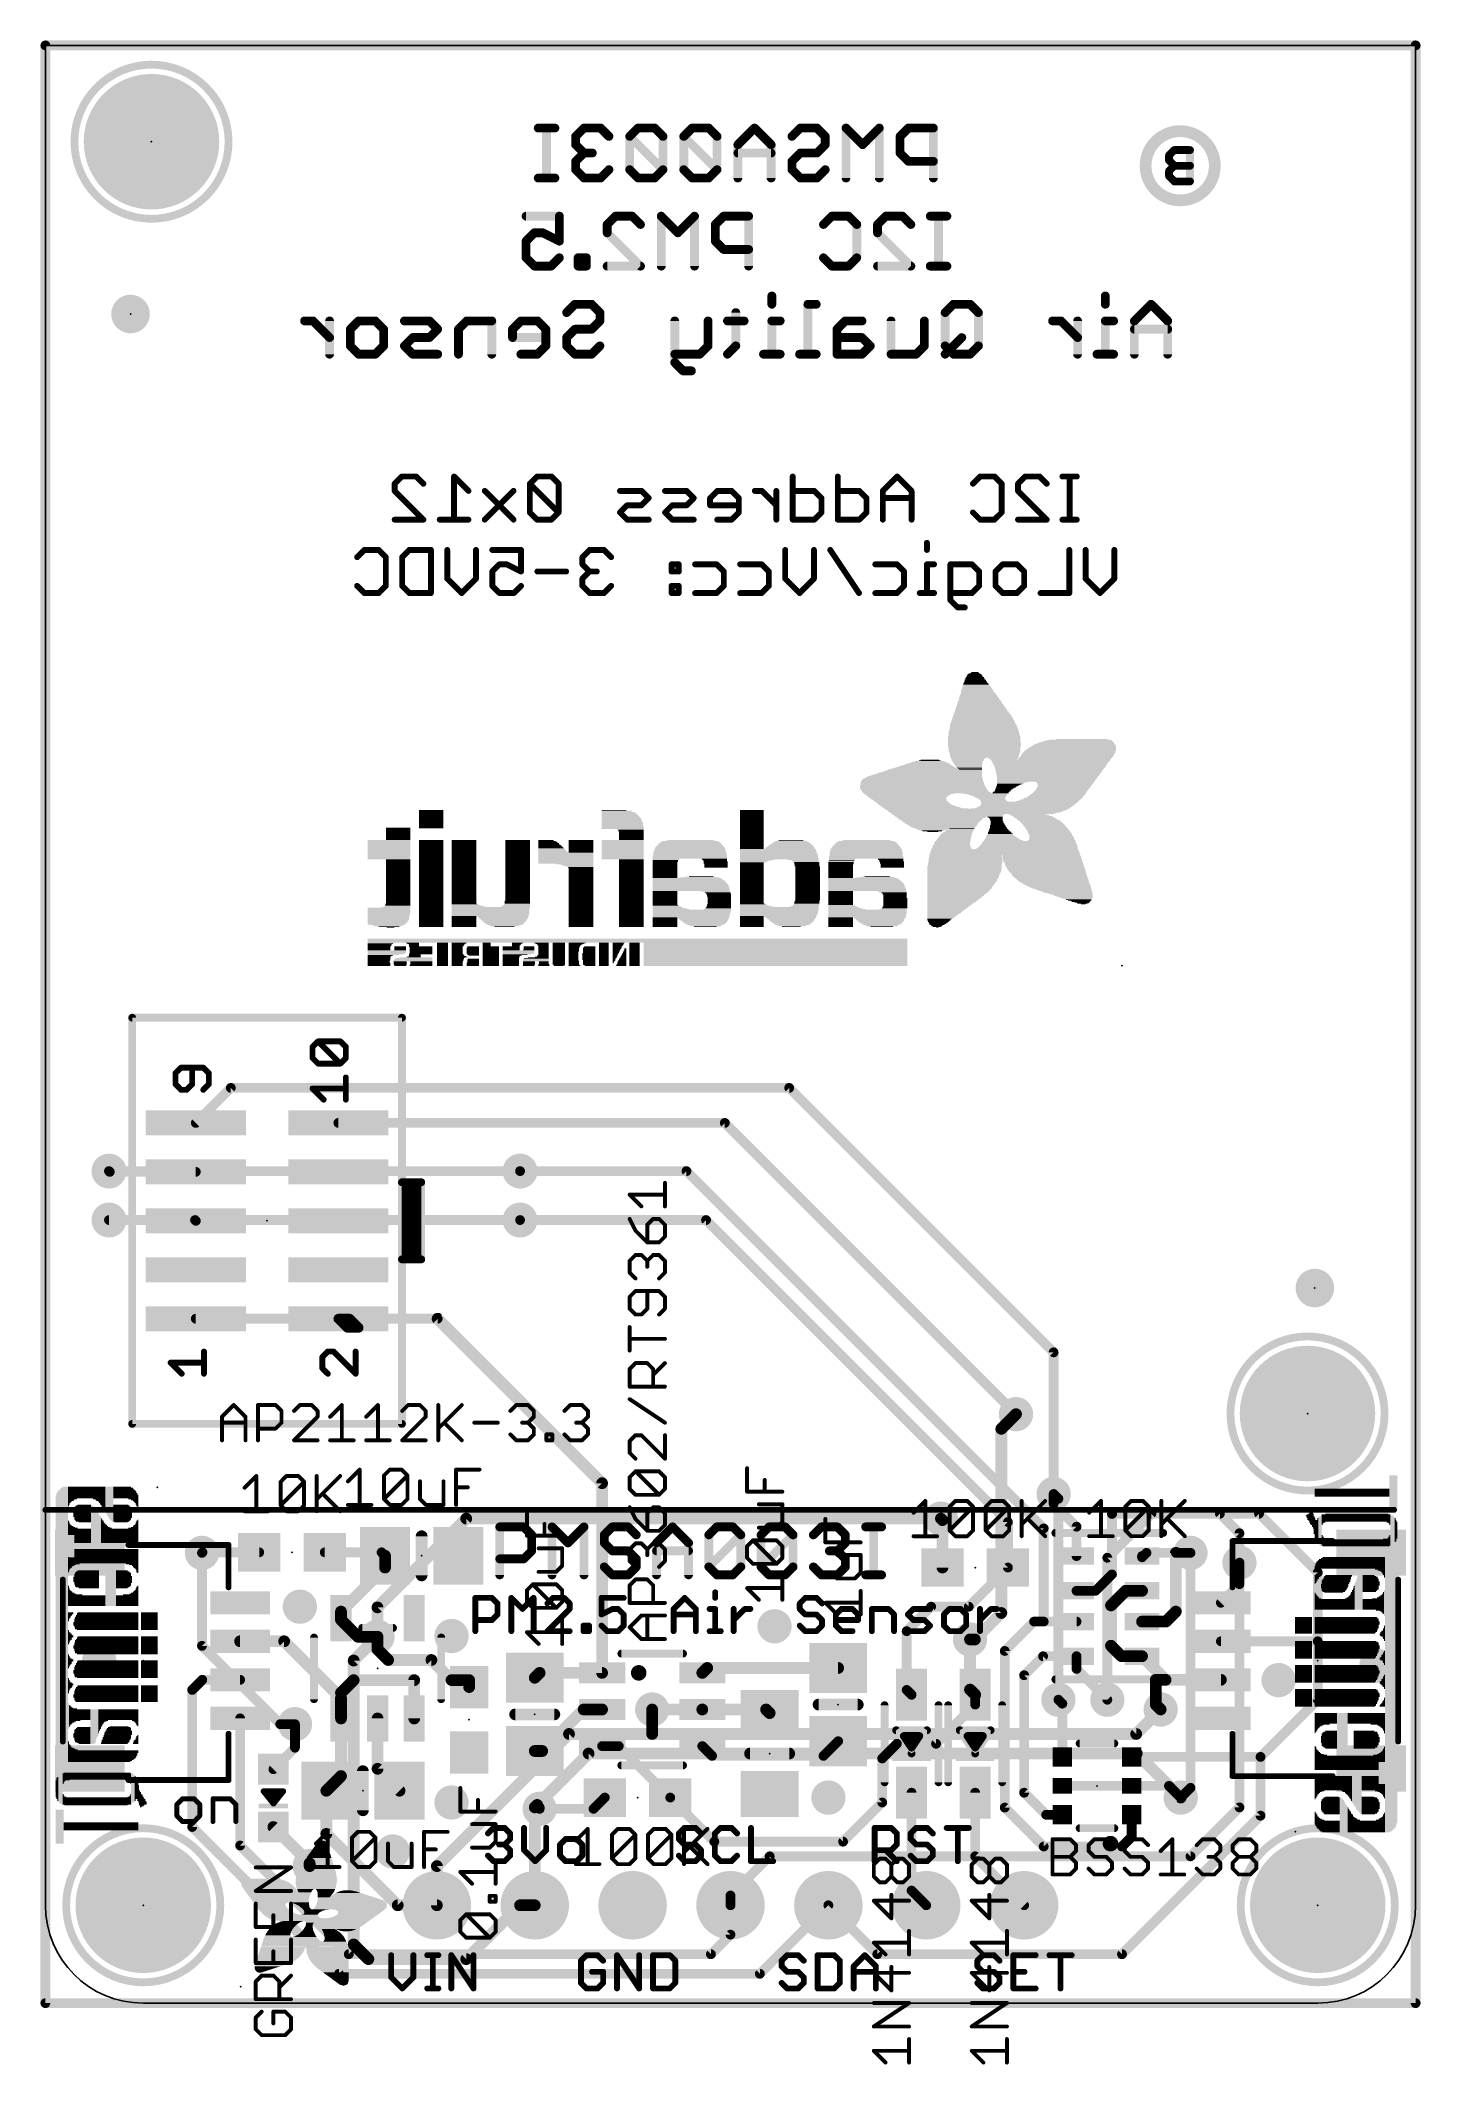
# Model space of a CAD drawing. Extents: x -0.1 to 35.7, y -1.6 to 50.9.
import ezdxf

# ---------------------------------------------------------------- set-up
doc = ezdxf.new("R2010")
doc.units = 0
for name, color, linetype in [('1', 12, 'CONTINUOUS'), ('16', 5, 'CONTINUOUS'), ('17', 110, 'CONTINUOUS'), ('18', 110, 'CONTINUOUS'), ('20', 53, 'CONTINUOUS'), ('21', 40, 'CONTINUOUS'), ('22', 6, 'CONTINUOUS'), ('23', 40, 'CONTINUOUS'), ('24', 6, 'CONTINUOUS'), ('27', 4, 'CONTINUOUS')]:
    doc.layers.add(name, color=color, linetype=linetype)

# ---------------------------------------------------------------- blocks, each defined once
blk = doc.blocks.new('RECT')
blk.add_solid([(-0.5, -0.5), (0.5, -0.5), (-0.5, 0.5), (0.5, 0.5)])
blk = doc.blocks.new('PIE')
at = {"const_width": 0.5}
blk.add_lwpolyline([(0, -0.25, 1), (0, 0.25, 1), (0, -0.25)], format="xyb", dxfattribs=at)
blk = doc.blocks.new('ROUNDP')
at = {"const_width": 0.5}
blk.add_lwpolyline([(0, -0.25, 1), (0, 0.25, 1), (0, -0.25)], format="xyb", dxfattribs=at)
blk = doc.blocks.new('ROUNDV')
at = {"const_width": 0.5}
blk.add_lwpolyline([(0, -0.25, 1), (0, 0.25, 1), (0, -0.25)], format="xyb", dxfattribs=at)

msp = doc.modelspace()

# ---------------------------------------------------------------- linework, layer by layer
at = {"layer": '1'}
for points, const_width in [([(0, 0), (0, 50.8)], 0.254), ([(0, 50.8), (35.56, 50.8)], 0.254), ([(35.56, 50.8), (35.56, 0)], 0.254), ([(4.813, 23.749), (3.904, 22.84)], 0.254), ([(19.304, 23.749), (4.813, 23.749)], 0.254), ([(26.1655, 16.8875), (19.304, 23.749)], 0.254), ([(7.604, 22.84), (17.6326, 22.84)], 0.254), ([(17.6326, 22.84), (25.1893, 15.2833)], 0.254), ([(1.671, 21.57), (1.651, 21.59)], 0.254), ([(3.904, 21.57), (1.671, 21.57)], 0.254), ([(12.319, 21.59), (16.637, 21.59)], 0.254), ([(16.637, 21.59), (25.908, 12.319)], 0.254), ([(1.651, 20.32), (3.884, 20.32)], 0.254), ([(3.884, 20.32), (3.904, 20.3)], 0.254), ([(17.145, 20.32), (12.319, 20.32)], 0.254), ([(24.98, 12.485), (17.145, 20.32)], 0.254), ([(3.904, 17.76), (7.604, 17.76)], 0.254), ([(7.604, 17.76), (7.894, 17.76)], 0.254), ([(7.838, 17.526), (7.604, 17.76)], 0.254), ([(10.18, 17.76), (7.604, 17.76)], 0.254), ([(7.894, 17.76), (8.128, 17.526)], 0.254), ([(14.448, 13.492), (10.18, 17.76)], 0.3048), ([(8.128, 17.526), (7.838, 17.526)], 0.254), ([(26.1655, 13.2115), (26.1655, 16.8875)], 0.254), ([(14.448, 8.57), (14.448, 13.492)], 0.3048), ([(26.1655, 13.2115), (26.1655, 12.9575)], 0.254), ([(23.28, 12.534), (23.241, 12.573)], 0.3048), ([(23.28, 11.303), (23.28, 12.534)], 0.3048), ([(24.98, 11.303), (24.98, 12.485)], 0.254), ([(26.76, 12.363), (26.1655, 12.9575)], 0.254), ([(27.6798, 12.6938), (27.686, 12.7)], 0.254), ([(27.6798, 11.1248), (27.6798, 12.6938)], 0.254), ([(27.686, 12.7), (31.496, 12.7)], 0.254), ([(31.496, 12.7), (33.02, 11.176)], 0.254), ([(25.908, 12.319), (25.908, 9.901)], 0.254), ([(26.76, 11.601), (26.76, 12.363)], 0.254), ([(4.078, 11.698), (4.064, 11.684)], 0.254), ([(5.551, 11.698), (4.078, 11.698)], 0.254), ([(7.251, 11.698), (8.725, 11.698)], 0.254), ([(8.725, 11.698), (8.815, 11.608)], 0.254), ([(8.815, 11.303), (8.815, 11.608)], 0.3048), ([(28.46, 11.569), (28.575, 11.684)], 0.254), ([(28.46, 11.601), (28.46, 11.569)], 0.254), ([(28.575, 11.684), (29.337, 11.684)], 0.254), ([(29.337, 10.16), (29.337, 11.684)], 0.3048), ([(29.337, 11.684), (29.718, 11.684)], 0.254), ([(30.988, 10.872), (30.988, 11.43)], 0.254), ([(7.672, 10.16), (8.815, 11.303)], 0.3048), ([(24.98, 11.303), (23.964, 10.287)], 0.254), ([(27.6798, 11.1248), (27.256, 10.701)], 0.254), ([(33.02, 11.176), (33.02, 9.39)], 0.254), ([(26.76, 10.701), (27.256, 10.701)], 0.254), ([(28.0354, 10.701), (27.6544, 10.32)], 0.3048), ([(28.46, 10.701), (28.0354, 10.701)], 0.3048), ([(30.506, 10.39), (30.988, 10.872)], 0.254), ([(7.672, 9.9871), (7.672, 10.16)], 0.3048), ([(7.672, 9.9871), (7.672, 9.9465)], 0.3048), ([(8.1108, 9.5078), (7.672, 9.9465)], 0.3048), ([(22.987, 10.287), (22.352, 9.652)], 0.254), ([(23.964, 10.287), (22.987, 10.287)], 0.254), ([(24.897, 9.139), (25.659, 9.901)], 0.254), ([(25.659, 9.901), (25.908, 9.901)], 0.254), ([(25.908, 9.901), (26.76, 9.901)], 0.254), ([(27.6544, 10.32), (27.6544, 9.2747)], 0.3048), ([(28.46, 9.901), (29.078, 9.901)], 0.3048), ([(29.078, 9.901), (29.337, 10.16)], 0.3048), ([(5.054, 9.39), (6.197, 9.39)], 0.3048), ([(7.672, 7.915), (6.197, 9.39)], 0.3048), ([(8.6188, 9.5078), (8.1108, 9.5078)], 0.3048), ([(8.6188, 9.5078), (8.6188, 9.1814)], 0.3048), ([(22.352, 9.652), (22.352, 8.128)], 0.254), ([(23.9953, 8.1357), (23.9953, 9.4377)], 0.3048), ([(30.506, 9.39), (33.02, 9.39)], 0.254), ([(33.02, 9.39), (33.02, 7.874)], 0.254), ([(8.6188, 9.1814), (8.8957, 8.9045)], 0.3048), ([(8.8957, 8.9045), (10.0185, 8.9045)], 0.3048), ([(10.0185, 8.9045), (10.541, 8.382)], 0.3048), ([(24.897, 5.075), (24.897, 9.139)], 0.254), ([(25.4, 8.509), (25.892, 9.001)], 0.254), ([(25.892, 9.001), (26.76, 9.001)], 0.254), ([(26.76, 8.673), (26.76, 9.001)], 0.254), ([(27.6544, 9.2747), (27.9281, 9.001)], 0.3048), ([(27.9281, 9.001), (28.46, 9.001)], 0.3048), ([(28.46, 9.001), (29.071, 8.39)], 0.3048), ([(4.072, 8.39), (3.81, 8.128)], 0.254), ([(5.054, 8.39), (4.072, 8.39)], 0.254), ([(8.001, 8.382), (7.672, 8.053)], 0.3048), ([(9.572, 8.382), (8.001, 8.382)], 0.3048), ([(9.572, 7.3869), (9.572, 8.382)], 0.3048), ([(10.541, 8.382), (10.998, 8.382)], 0.3048), ([(10.998, 8.382), (10.998, 8.202)], 0.3048), ([(12.827, 8.57), (12.7, 8.443)], 0.3048), ([(14.448, 8.57), (12.827, 8.57)], 0.3048), ([(17.048, 8.57), (17.175, 8.697)], 0.3048), ([(20.574, 8.697), (17.175, 8.697)], 0.3048), ([(25.4, 5.461), (25.4, 8.509)], 0.254), ([(27.559, 7.874), (26.76, 8.673)], 0.254), ([(29.071, 8.39), (28.817, 8.39)], 0.3048), ([(28.817, 8.39), (28.817, 7.7463)], 0.3048), ([(30.506, 8.39), (29.071, 8.39)], 0.3048), ([(3.81, 8.128), (3.81, 4.572)], 0.254), ([(7.672, 8.053), (7.672, 7.3869)], 0.3048), ([(7.672, 7.3869), (7.672, 7.915)], 0.3048), ([(22.479, 8.001), (22.352, 8.128)], 0.254), ([(24.13, 8.001), (23.9953, 8.1357)], 0.3048), ([(24.13, 7.747), (24.13, 8.001)], 0.254), ([(26.391, 7.772), (26.289, 7.874)], 0.254), ([(26.391, 6.389), (26.391, 7.772)], 0.254), ([(28.817, 7.7463), (28.9433, 7.62)], 0.3048), ([(33.02, 7.874), (31.535, 6.389)], 0.254), ([(5.054, 7.39), (5.054, 4.09)], 0.254), ([(6.477, 7.239), (6.477, 6.629)], 0.254), ([(7.672, 5.893), (7.672, 7.3869)], 0.3048), ([(8.622, 7.3869), (8.622, 6.081)], 0.3048), ([(13.97, 7.62), (12.893, 6.543)], 0.3048), ([(14.448, 7.62), (13.97, 7.62)], 0.3048), ([(17.048, 7.62), (15.748, 7.62)], 0.3048), ([(17.048, 7.62), (18.703, 7.62)], 0.3048), ([(18.703, 7.62), (18.796, 7.527)], 0.3048), ([(23.114, 6.731), (24.13, 7.747)], 0.254), ([(20.193, 6.416), (20.574, 6.797)], 0.254), ([(21.717, 6.35), (22.098, 6.731)], 0.254), ([(22.098, 6.731), (23.114, 6.731)], 0.254), ([(6.477, 6.629), (5.918, 6.07)], 0.254), ([(12.893, 6.543), (12.7, 6.543)], 0.3048), ([(14.448, 6.67), (14.881, 6.67)], 0.254), ([(14.881, 6.67), (16.217, 5.334)], 0.254), ([(17.048, 6.67), (17.302, 6.416)], 0.254), ([(20.193, 6.416), (17.302, 6.416)], 0.254), ([(21.717, 5.207), (21.717, 6.35)], 0.254), ([(31.535, 6.389), (28.191, 6.389)], 0.254), ([(31.535, 4.865), (31.535, 6.389)], 0.254), ([(7.291, 5.512), (7.672, 5.893)], 0.3048), ([(8.622, 6.081), (9.191, 5.512)], 0.3048), ([(7.291, 5.512), (7.291, 4.393)], 0.3048), ([(14.517, 5.334), (14.2249, 5.0419)], 0.254), ([(16.217, 5.334), (17.36, 4.191)], 0.254), ([(20.701, 4.191), (21.717, 5.207)], 0.254), ([(22.479, 5.461), (22.479, 2.921)], 0.254), ([(24.13, 5.461), (24.13, 3.81)], 0.254), ([(25.972, 4.889), (25.4, 5.461)], 0.254), ([(28.191, 5.639), (26.391, 5.639)], 0.254), ([(29.159, 5.639), (28.191, 5.639)], 0.254), ([(29.464, 5.334), (29.159, 5.639)], 0.254), ([(14.2249, 5.0419), (12.827, 5.0419)], 0.254), ([(25.908, 4.064), (24.897, 5.075)], 0.254), ([(26.391, 4.889), (25.972, 4.889)], 0.254), ([(27.94, 1.27), (31.535, 4.865)], 0.254), ([(28.191, 4.889), (28.191, 4.315)], 0.254), ([(3.81, 4.572), (7.62, 0.762)], 0.254), ([(5.054, 4.09), (7.874, 1.27)], 0.254), ([(5.918, 4.57), (6.858, 3.63)], 0.3048), ([(7.291, 4.393), (9.144, 2.54)], 0.3048), ([(17.36, 4.191), (20.701, 4.191)], 0.254), ([(28.191, 4.315), (27.94, 4.064)], 0.254), ([(6.858, 3.63), (6.858, 3.556)], 0.3048), ([(24.13, 3.81), (25.4, 2.54)], 0.254), ([(27.94, 4.064), (25.908, 4.064)], 0.254), ([(9.144, 2.54), (10.16, 2.54)], 0.3048), ([(17.78, 1.778), (17.78, 2.54)], 0.254), ([(18.542, 0.762), (20.32, 2.54)], 0.254), ([(20.32, 2.54), (21.59, 1.27)], 0.254), ([(22.479, 2.921), (22.86, 2.54)], 0.254), ([(17.272, 1.27), (17.78, 1.778)], 0.254), ([(7.874, 1.27), (17.272, 1.27)], 0.254), ([(21.59, 1.27), (27.94, 1.27)], 0.254), ([(7.62, 0.762), (18.542, 0.762)], 0.254), ([(35.56, 0), (0, 0)], 0.254)]:
    msp.add_lwpolyline(points, dxfattribs=dict(at, const_width=const_width))
for points, const_width in [([(0.0635, 50.8, 1), (-0.0635, 50.8)], 0.127), ([(0, 50.8635, 1), (0, 50.7365)], 0.127), ([(35.6235, 50.8, 1), (35.4965, 50.8)], 0.127), ([(35.56, 50.7365, 1), (35.56, 50.8635)], 0.127), ([(4.813, 23.8125, 1), (4.813, 23.6855)], 0.127), ([(4.8579, 23.7041, 1), (4.7681, 23.7939)], 0.127), ([(19.3489, 23.7939, 1), (19.2591, 23.7041)], 0.127), ([(19.304, 23.6855, 1), (19.304, 23.8125)], 0.127), ([(3.8591, 22.8849, 1), (3.9489, 22.7951)], 0.127), ([(7.604, 22.9035, 1), (7.604, 22.7765)], 0.127), ([(17.6775, 22.8849, 1), (17.5877, 22.7951)], 0.127), ([(17.6326, 22.7765, 1), (17.6326, 22.9035)], 0.127), ([(1.6959, 21.6349, 1), (1.6061, 21.5451)], 0.127), ([(1.671, 21.6335, 1), (1.671, 21.5065)], 0.127), ([(1.6261, 21.5251, 1), (1.7159, 21.6149)], 0.127), ([(3.904, 21.5065, 1), (3.904, 21.6335)], 0.127), ([(12.319, 21.6535, 1), (12.319, 21.5265)], 0.127), ([(16.6819, 21.6349, 1), (16.5921, 21.5451)], 0.127), ([(16.637, 21.5265, 1), (16.637, 21.6535)], 0.127), ([(1.651, 20.3835, 1), (1.651, 20.2565)], 0.127), ([(3.9289, 20.3649, 1), (3.8391, 20.2751)], 0.127), ([(3.8591, 20.2551, 1), (3.9489, 20.3449)], 0.127), ([(3.884, 20.2565, 1), (3.884, 20.3835)], 0.127), ([(12.319, 20.3835, 1), (12.319, 20.2565)], 0.127), ([(17.1899, 20.3649, 1), (17.1001, 20.2751)], 0.127), ([(17.145, 20.2565, 1), (17.145, 20.3835)], 0.127), ([(3.904, 17.8235, 1), (3.904, 17.6965)], 0.127), ([(7.604, 17.8235, 1), (7.604, 17.6965)], 0.127), ([(7.6489, 17.8049, 1), (7.5591, 17.7151)], 0.127), ([(7.604, 17.8235, 1), (7.604, 17.6965)], 0.127), ([(7.604, 17.6965, 1), (7.604, 17.8235)], 0.127), ([(7.9389, 17.8049, 1), (7.8491, 17.7151)], 0.127), ([(7.894, 17.6965, 1), (7.894, 17.8235)], 0.127), ([(10.2339, 17.8139, 1), (10.1261, 17.7061)], 0.1524), ([(10.18, 17.6965, 1), (10.18, 17.8235)], 0.127), ([(7.838, 17.5895, 1), (7.838, 17.4625)], 0.127), ([(7.7931, 17.4811, 1), (7.8829, 17.5709)], 0.127), ([(8.0831, 17.4811, 1), (8.1729, 17.5709)], 0.127), ([(8.128, 17.4625, 1), (8.128, 17.5895)], 0.127), ([(26.229, 16.8875, 1), (26.102, 16.8875)], 0.127), ([(26.1206, 16.8426, 1), (26.2104, 16.9324)], 0.127), ([(25.1444, 15.2384, 1), (25.2342, 15.3282)], 0.127), ([(14.5242, 13.492, 1), (14.3718, 13.492)], 0.1524), ([(14.3941, 13.4381, 1), (14.5019, 13.5459)], 0.1524), ([(26.229, 13.2115, 1), (26.102, 13.2115)], 0.127), ([(26.102, 13.2115, 1), (26.229, 13.2115)], 0.127), ([(23.2949, 12.6269, 1), (23.1871, 12.5191)], 0.1524), ([(23.3562, 12.534, 1), (23.2038, 12.534)], 0.1524), ([(23.2261, 12.4801, 1), (23.3339, 12.5879)], 0.1524), ([(25.0435, 12.485, 1), (24.9165, 12.485)], 0.127), ([(26.2104, 13.0024, 1), (26.1206, 12.9126)], 0.127), ([(26.102, 12.9575, 1), (26.229, 12.9575)], 0.127), ([(27.7433, 12.6938, 1), (27.6163, 12.6938)], 0.127), ([(27.6349, 12.7387, 1), (27.7247, 12.6489)], 0.127), ([(27.686, 12.7635, 1), (27.686, 12.6365)], 0.127), ([(27.7309, 12.6551, 1), (27.6411, 12.7449)], 0.127), ([(31.5409, 12.7449, 1), (31.4511, 12.6551)], 0.127), ([(31.496, 12.6365, 1), (31.496, 12.7635)], 0.127), ([(24.9351, 12.4401, 1), (25.0249, 12.5299)], 0.127), ([(25.9715, 12.319, 1), (25.8445, 12.319)], 0.127), ([(25.8631, 12.2741, 1), (25.9529, 12.3639)], 0.127), ([(26.8235, 12.363, 1), (26.6965, 12.363)], 0.127), ([(26.7151, 12.3181, 1), (26.8049, 12.4079)], 0.127), ([(4.0191, 11.7289, 1), (4.1089, 11.6391)], 0.127), ([(4.078, 11.7615, 1), (4.078, 11.6345)], 0.127), ([(4.1229, 11.6531, 1), (4.0331, 11.7429)], 0.127), ([(5.551, 11.6345, 1), (5.551, 11.7615)], 0.127), ([(7.251, 11.7615, 1), (7.251, 11.6345)], 0.127), ([(8.7699, 11.7429, 1), (8.6801, 11.6531)], 0.127), ([(8.725, 11.6345, 1), (8.725, 11.7615)], 0.127), ([(8.8912, 11.608, 1), (8.7388, 11.608)], 0.1524), ([(8.7701, 11.5631, 1), (8.8599, 11.6529)], 0.127), ([(26.6965, 11.601, 1), (26.8235, 11.601)], 0.127), ([(28.5235, 11.601, 1), (28.3965, 11.601)], 0.127), ([(28.4151, 11.6139, 1), (28.5049, 11.5241)], 0.127), ([(28.3965, 11.569, 1), (28.5235, 11.569)], 0.127), ([(28.575, 11.7475, 1), (28.575, 11.6205)], 0.127), ([(28.6199, 11.6391, 1), (28.5301, 11.7289)], 0.127), ([(29.4132, 11.684, 1), (29.2608, 11.684)], 0.1524), ([(29.337, 11.7475, 1), (29.337, 11.6205)], 0.127), ([(29.337, 11.6205, 1), (29.337, 11.7475)], 0.127), ([(29.718, 11.6205, 1), (29.718, 11.7475)], 0.127), ([(31.0515, 11.43, 1), (30.9245, 11.43)], 0.127), ([(8.7388, 11.303, 1), (8.8912, 11.303)], 0.1524), ([(8.8689, 11.2491, 1), (8.7611, 11.3569)], 0.1524), ([(23.2038, 11.303, 1), (23.3562, 11.303)], 0.1524), ([(24.9165, 11.303, 1), (25.0435, 11.303)], 0.127), ([(25.0249, 11.2581, 1), (24.9351, 11.3479)], 0.127), ([(27.6163, 11.1248, 1), (27.7433, 11.1248)], 0.127), ([(27.7247, 11.0799, 1), (27.6349, 11.1697)], 0.127), ([(33.0835, 11.176, 1), (32.9565, 11.176)], 0.127), ([(32.9751, 11.1311, 1), (33.0649, 11.2209)], 0.127), ([(26.76, 10.7645, 1), (26.76, 10.6375)], 0.127), ([(27.2111, 10.7459, 1), (27.3009, 10.6561)], 0.127), ([(27.256, 10.6375, 1), (27.256, 10.7645)], 0.127), ([(28.0354, 10.7772, 1), (28.0354, 10.6248)], 0.1524), ([(28.0893, 10.6471, 1), (27.9815, 10.7549)], 0.1524), ([(28.46, 10.6248, 1), (28.46, 10.7772)], 0.1524), ([(30.9245, 10.872, 1), (31.0515, 10.872)], 0.127), ([(31.0329, 10.8271, 1), (30.9431, 10.9169)], 0.127), ([(7.7482, 10.16, 1), (7.5958, 10.16)], 0.1524), ([(7.6181, 10.2139, 1), (7.7259, 10.1061)], 0.1524), ([(7.7482, 9.9871, 1), (7.5958, 9.9871)], 0.1524), ([(7.7259, 10.0004, 1), (7.6181, 9.8926)], 0.1524), ([(7.5958, 9.9871, 1), (7.7482, 9.9871)], 0.1524), ([(7.5958, 9.9465, 1), (7.7482, 9.9465)], 0.1524), ([(22.987, 10.3505, 1), (22.987, 10.2235)], 0.127), ([(23.0319, 10.2421, 1), (22.9421, 10.3319)], 0.127), ([(23.9191, 10.3319, 1), (24.0089, 10.2421)], 0.127), ([(23.964, 10.2235, 1), (23.964, 10.3505)], 0.127), ([(25.659, 9.9645, 1), (25.659, 9.8375)], 0.127), ([(25.7039, 9.8561, 1), (25.6141, 9.9459)], 0.127), ([(25.908, 9.9645, 1), (25.908, 9.8375)], 0.127), ([(25.908, 9.8375, 1), (25.908, 9.9645)], 0.127), ([(26.76, 9.8375, 1), (26.76, 9.9645)], 0.127), ([(27.7306, 10.32, 1), (27.5782, 10.32)], 0.1524), ([(27.6005, 10.3739, 1), (27.7083, 10.2661)], 0.1524), ([(28.46, 9.9772, 1), (28.46, 9.8248)], 0.1524), ([(29.0241, 9.9549, 1), (29.1319, 9.8471)], 0.1524), ([(29.078, 9.8248, 1), (29.078, 9.9772)], 0.1524), ([(29.2608, 10.16, 1), (29.4132, 10.16)], 0.1524), ([(29.3909, 10.1061, 1), (29.2831, 10.2139)], 0.1524), ([(30.4611, 10.4349, 1), (30.5509, 10.3451)], 0.127), ([(5.054, 9.4662, 1), (5.054, 9.3138)], 0.1524), ([(6.2509, 9.4439, 1), (6.1431, 9.3361)], 0.1524), ([(6.197, 9.3138, 1), (6.197, 9.4662)], 0.1524), ([(8.1108, 9.584, 1), (8.1108, 9.4316)], 0.1524), ([(8.0569, 9.4539, 1), (8.1646, 9.5616)], 0.1524), ([(8.695, 9.5078, 1), (8.5426, 9.5078)], 0.1524), ([(8.6188, 9.4316, 1), (8.6188, 9.584)], 0.1524), ([(22.4155, 9.652, 1), (22.2885, 9.652)], 0.127), ([(22.3071, 9.6969, 1), (22.3969, 9.6071)], 0.127), ([(24.0715, 9.4377, 1), (23.9191, 9.4377)], 0.1524), ([(25.8445, 9.901, 1), (25.9715, 9.901)], 0.127), ([(30.506, 9.4535, 1), (30.506, 9.3265)], 0.127), ([(33.0835, 9.39, 1), (32.9565, 9.39)], 0.127), ([(32.9565, 9.39, 1), (33.0835, 9.39)], 0.127), ([(33.02, 9.3265, 1), (33.02, 9.4535)], 0.127), ([(8.6726, 9.2353, 1), (8.5649, 9.1276)], 0.1524), ([(8.5426, 9.1814, 1), (8.695, 9.1814)], 0.1524), ([(8.8957, 8.9807, 1), (8.8957, 8.8283)], 0.1524), ([(8.8418, 8.8506, 1), (8.9496, 8.9584)], 0.1524), ([(10.0724, 8.9584, 1), (9.9646, 8.8506)], 0.1524), ([(10.0185, 8.8283, 1), (10.0185, 8.9807)], 0.1524), ([(24.9605, 9.139, 1), (24.8335, 9.139)], 0.127), ([(24.8521, 9.1839, 1), (24.9419, 9.0941)], 0.127), ([(25.892, 9.0645, 1), (25.892, 8.9375)], 0.127), ([(25.9369, 8.9561, 1), (25.8471, 9.0459)], 0.127), ([(26.8235, 9.001, 1), (26.6965, 9.001)], 0.127), ([(26.76, 8.9375, 1), (26.76, 9.0645)], 0.127), ([(27.7083, 9.3286, 1), (27.6005, 9.2208)], 0.1524), ([(27.5782, 9.2747, 1), (27.7306, 9.2747)], 0.1524), ([(27.9281, 9.0772, 1), (27.9281, 8.9248)], 0.1524), ([(27.8742, 8.9471, 1), (27.982, 9.0549)], 0.1524), ([(28.5139, 9.0549, 1), (28.4061, 8.9471)], 0.1524), ([(28.46, 8.9248, 1), (28.46, 9.0772)], 0.1524), ([(4.072, 8.4535, 1), (4.072, 8.3265)], 0.127), ([(4.1169, 8.3451, 1), (4.0271, 8.4349)], 0.127), ([(5.054, 8.3265, 1), (5.054, 8.4535)], 0.127), ([(8.001, 8.4582, 1), (8.001, 8.3058)], 0.1524), ([(8.0549, 8.3281, 1), (7.9471, 8.4359)], 0.1524), ([(9.6482, 8.382, 1), (9.4958, 8.382)], 0.1524), ([(9.572, 8.3058, 1), (9.572, 8.4582)], 0.1524), ([(10.541, 8.4582, 1), (10.541, 8.3058)], 0.1524), ([(10.4871, 8.3281, 1), (10.5949, 8.4359)], 0.1524), ([(11.0742, 8.382, 1), (10.9218, 8.382)], 0.1524), ([(10.998, 8.3058, 1), (10.998, 8.4582)], 0.1524), ([(12.6461, 8.4969, 1), (12.7539, 8.3891)], 0.1524), ([(12.827, 8.6462, 1), (12.827, 8.4938)], 0.1524), ([(12.8809, 8.5161, 1), (12.7731, 8.6239)], 0.1524), ([(14.3718, 8.57, 1), (14.5242, 8.57)], 0.1524), ([(14.448, 8.4938, 1), (14.448, 8.6462)], 0.1524), ([(16.9941, 8.6239, 1), (17.1019, 8.5161)], 0.1524), ([(17.175, 8.7732, 1), (17.175, 8.6208)], 0.1524), ([(17.2289, 8.6431, 1), (17.1211, 8.7509)], 0.1524), ([(20.574, 8.6208, 1), (20.574, 8.7732)], 0.1524), ([(25.4635, 8.509, 1), (25.3365, 8.509)], 0.127), ([(25.3551, 8.5539, 1), (25.4449, 8.4641)], 0.127), ([(26.8049, 8.7179, 1), (26.7151, 8.6281)], 0.127), ([(26.6965, 8.673, 1), (26.8235, 8.673)], 0.127), ([(28.817, 8.4662, 1), (28.817, 8.3138)], 0.1524), ([(28.8932, 8.39, 1), (28.7408, 8.39)], 0.1524), ([(29.071, 8.4662, 1), (29.071, 8.3138)], 0.1524), ([(29.0171, 8.3361, 1), (29.1249, 8.4439)], 0.1524), ([(29.071, 8.3138, 1), (29.071, 8.4662)], 0.1524), ([(30.506, 8.3138, 1), (30.506, 8.4662)], 0.1524), ([(3.8735, 8.128, 1), (3.7465, 8.128)], 0.127), ([(3.7651, 8.1729, 1), (3.8549, 8.0831)], 0.127), ([(7.7482, 8.053, 1), (7.5958, 8.053)], 0.1524), ([(7.6181, 8.1069, 1), (7.7259, 7.9991)], 0.1524), ([(7.7482, 7.915, 1), (7.5958, 7.915)], 0.1524), ([(7.6181, 7.8611, 1), (7.7259, 7.9689)], 0.1524), ([(10.9218, 8.202, 1), (11.0742, 8.202)], 0.1524), ([(22.3969, 8.1729, 1), (22.3071, 8.0831)], 0.127), ([(22.2885, 8.128, 1), (22.4155, 8.128)], 0.127), ([(22.4341, 7.9561, 1), (22.5239, 8.0459)], 0.127), ([(24.0492, 8.1896, 1), (23.9414, 8.0818)], 0.1524), ([(23.9191, 8.1357, 1), (24.0715, 8.1357)], 0.1524), ([(24.0761, 7.9471, 1), (24.1839, 8.0549)], 0.1524), ([(24.1935, 8.001, 1), (24.0665, 8.001)], 0.127), ([(26.3339, 7.9189, 1), (26.2441, 7.8291)], 0.127), ([(26.4545, 7.772, 1), (26.3275, 7.772)], 0.127), ([(26.3461, 7.7271, 1), (26.4359, 7.8169)], 0.127), ([(27.5141, 7.8291, 1), (27.6039, 7.9189)], 0.127), ([(28.8709, 7.8002, 1), (28.7631, 7.6924)], 0.1524), ([(32.9565, 7.874, 1), (33.0835, 7.874)], 0.127), ([(33.0649, 7.8291, 1), (32.9751, 7.9189)], 0.127), ([(5.1175, 7.39, 1), (4.9905, 7.39)], 0.127), ([(6.5405, 7.239, 1), (6.4135, 7.239)], 0.127), ([(7.7482, 7.3869, 1), (7.5958, 7.3869)], 0.1524), ([(7.5958, 7.3869, 1), (7.7482, 7.3869)], 0.1524), ([(7.5958, 7.3869, 1), (7.7482, 7.3869)], 0.1524), ([(8.6982, 7.3869, 1), (8.5458, 7.3869)], 0.1524), ([(9.4958, 7.3869, 1), (9.6482, 7.3869)], 0.1524), ([(13.97, 7.6962, 1), (13.97, 7.5438)], 0.1524), ([(14.0239, 7.5661, 1), (13.9161, 7.6739)], 0.1524), ([(14.448, 7.5438, 1), (14.448, 7.6962)], 0.1524), ([(15.748, 7.6962, 1), (15.748, 7.5438)], 0.1524), ([(17.048, 7.6962, 1), (17.048, 7.5438)], 0.1524), ([(17.048, 7.5438, 1), (17.048, 7.6962)], 0.1524), ([(18.7569, 7.6739, 1), (18.6491, 7.5661)], 0.1524), ([(18.703, 7.5438, 1), (18.703, 7.6962)], 0.1524), ([(18.7421, 7.4731, 1), (18.8499, 7.5809)], 0.1524), ([(24.0665, 7.747, 1), (24.1935, 7.747)], 0.127), ([(24.1749, 7.7021, 1), (24.0851, 7.7919)], 0.127), ([(28.7408, 7.7463, 1), (28.8932, 7.7463)], 0.1524), ([(28.8894, 7.5661, 1), (28.9972, 7.6739)], 0.1524), ([(20.6189, 6.7521, 1), (20.5291, 6.8419)], 0.127), ([(22.098, 6.7945, 1), (22.098, 6.6675)], 0.127), ([(22.1429, 6.6861, 1), (22.0531, 6.7759)], 0.127), ([(23.0691, 6.7759, 1), (23.1589, 6.6861)], 0.127), ([(23.114, 6.6675, 1), (23.114, 6.7945)], 0.127), ([(6.4135, 6.629, 1), (6.5405, 6.629)], 0.127), ([(6.5219, 6.5841, 1), (6.4321, 6.6739)], 0.127), ([(12.7, 6.6192, 1), (12.7, 6.4668)], 0.1524), ([(12.8391, 6.5969, 1), (12.9469, 6.4891)], 0.1524), ([(12.893, 6.4668, 1), (12.893, 6.6192)], 0.1524), ([(14.448, 6.7335, 1), (14.448, 6.6065)], 0.127), ([(14.9259, 6.7149, 1), (14.8361, 6.6251)], 0.127), ([(14.881, 6.6065, 1), (14.881, 6.7335)], 0.127), ([(17.0929, 6.7149, 1), (17.0031, 6.6251)], 0.127), ([(17.302, 6.4795, 1), (17.302, 6.3525)], 0.127), ([(17.2571, 6.3711, 1), (17.3469, 6.4609)], 0.127), ([(20.1481, 6.4609, 1), (20.2379, 6.3711)], 0.127), ([(20.193, 6.3525, 1), (20.193, 6.4795)], 0.127), ([(21.7805, 6.35, 1), (21.6535, 6.35)], 0.127), ([(21.6721, 6.3949, 1), (21.7619, 6.3051)], 0.127), ([(26.3275, 6.389, 1), (26.4545, 6.389)], 0.127), ([(28.191, 6.4525, 1), (28.191, 6.3255)], 0.127), ([(31.5985, 6.389, 1), (31.4715, 6.389)], 0.127), ([(31.4901, 6.4339, 1), (31.5799, 6.3441)], 0.127), ([(31.535, 6.3255, 1), (31.535, 6.4525)], 0.127), ([(5.8731, 6.1149, 1), (5.9629, 6.0251)], 0.127), ([(7.5958, 5.893, 1), (7.7482, 5.893)], 0.1524), ([(7.7259, 5.8391, 1), (7.6181, 5.9469)], 0.1524), ([(8.6759, 6.1349, 1), (8.5681, 6.0271)], 0.1524), ([(8.5458, 6.081, 1), (8.6982, 6.081)], 0.1524), ([(7.3672, 5.512, 1), (7.2148, 5.512)], 0.1524), ([(7.2371, 5.5659, 1), (7.3449, 5.4581)], 0.1524), ([(9.1371, 5.4581, 1), (9.2449, 5.5659)], 0.1524), ([(14.5619, 5.2891, 1), (14.4721, 5.3789)], 0.127), ([(16.2619, 5.3789, 1), (16.1721, 5.2891)], 0.127), ([(16.1721, 5.2891, 1), (16.2619, 5.3789)], 0.127), ([(21.6535, 5.207, 1), (21.7805, 5.207)], 0.127), ([(21.7619, 5.1621, 1), (21.6721, 5.2519)], 0.127), ([(22.5425, 5.461, 1), (22.4155, 5.461)], 0.127), ([(24.1935, 5.461, 1), (24.0665, 5.461)], 0.127), ([(25.4449, 5.5059, 1), (25.3551, 5.4161)], 0.127), ([(25.3365, 5.461, 1), (25.4635, 5.461)], 0.127), ([(26.391, 5.7025, 1), (26.391, 5.5755)], 0.127), ([(28.191, 5.7025, 1), (28.191, 5.5755)], 0.127), ([(28.191, 5.5755, 1), (28.191, 5.7025)], 0.127), ([(29.2039, 5.6839, 1), (29.1141, 5.5941)], 0.127), ([(29.159, 5.5755, 1), (29.159, 5.7025)], 0.127), ([(29.4191, 5.2891, 1), (29.5089, 5.3789)], 0.127), ([(12.827, 5.1054, 1), (12.827, 4.9784)], 0.127), ([(14.18, 5.0868, 1), (14.2698, 4.997)], 0.127), ([(14.2249, 4.9784, 1), (14.2249, 5.1054)], 0.127), ([(24.9419, 5.1199, 1), (24.8521, 5.0301)], 0.127), ([(24.8335, 5.075, 1), (24.9605, 5.075)], 0.127), ([(25.972, 4.9525, 1), (25.972, 4.8255)], 0.127), ([(25.9271, 4.8441, 1), (26.0169, 4.9339)], 0.127), ([(26.391, 4.8255, 1), (26.391, 4.9525)], 0.127), ([(28.2545, 4.889, 1), (28.1275, 4.889)], 0.127), ([(31.4715, 4.865, 1), (31.5985, 4.865)], 0.127), ([(31.5799, 4.8201, 1), (31.4901, 4.9099)], 0.127), ([(3.8549, 4.6169, 1), (3.7651, 4.5271)], 0.127), ([(3.7465, 4.572, 1), (3.8735, 4.572)], 0.127), ([(5.0989, 4.1349, 1), (5.0091, 4.0451)], 0.127), ([(5.9719, 4.6239, 1), (5.8641, 4.5161)], 0.1524), ([(7.3449, 4.4469, 1), (7.2371, 4.3391)], 0.1524), ([(7.2148, 4.393, 1), (7.3672, 4.393)], 0.1524), ([(17.36, 4.2545, 1), (17.36, 4.1275)], 0.127), ([(17.3151, 4.1461, 1), (17.4049, 4.2359)], 0.127), ([(20.6561, 4.2359, 1), (20.7459, 4.1461)], 0.127), ([(20.701, 4.1275, 1), (20.701, 4.2545)], 0.127), ([(28.1275, 4.315, 1), (28.2545, 4.315)], 0.127), ([(28.2359, 4.2701, 1), (28.1461, 4.3599)], 0.127), ([(4.9905, 4.09, 1), (5.1175, 4.09)], 0.127), ([(6.9342, 3.63, 1), (6.7818, 3.63)], 0.1524), ([(6.8041, 3.5761, 1), (6.9119, 3.6839)], 0.1524), ([(24.1749, 3.8549, 1), (24.0851, 3.7651)], 0.127), ([(24.0665, 3.81, 1), (24.1935, 3.81)], 0.127), ([(25.908, 4.1275, 1), (25.908, 4.0005)], 0.127), ([(25.8631, 4.0191, 1), (25.9529, 4.1089)], 0.127), ([(27.8951, 4.1089, 1), (27.9849, 4.0191)], 0.127), ([(27.94, 4.0005, 1), (27.94, 4.1275)], 0.127), ([(6.7818, 3.556, 1), (6.9342, 3.556)], 0.1524), ([(9.144, 2.6162, 1), (9.144, 2.4638)], 0.1524), ([(9.0901, 2.4861, 1), (9.1979, 2.5939)], 0.1524), ([(10.16, 2.4638, 1), (10.16, 2.6162)], 0.1524), ([(17.8435, 2.54, 1), (17.7165, 2.54)], 0.127), ([(20.3649, 2.5849, 1), (20.2751, 2.4951)], 0.127), ([(20.3649, 2.4951, 1), (20.2751, 2.5849)], 0.127), ([(22.5239, 2.9659, 1), (22.4341, 2.8761)], 0.127), ([(22.4155, 2.921, 1), (22.5425, 2.921)], 0.127), ([(22.8151, 2.4951, 1), (22.9049, 2.5849)], 0.127), ([(25.3551, 2.4951, 1), (25.4449, 2.5849)], 0.127), ([(17.7165, 1.778, 1), (17.8435, 1.778)], 0.127), ([(17.8249, 1.7331, 1), (17.7351, 1.8229)], 0.127), ([(7.874, 1.3335, 1), (7.874, 1.2065)], 0.127), ([(7.8291, 1.2251, 1), (7.9189, 1.3149)], 0.127), ([(17.2271, 1.3149, 1), (17.3169, 1.2251)], 0.127), ([(17.272, 1.2065, 1), (17.272, 1.3335)], 0.127), ([(21.59, 1.3335, 1), (21.59, 1.2065)], 0.127), ([(21.5451, 1.2251, 1), (21.6349, 1.3149)], 0.127), ([(27.8951, 1.3149, 1), (27.9849, 1.2251)], 0.127), ([(27.94, 1.2065, 1), (27.94, 1.3335)], 0.127), ([(7.62, 0.8255, 1), (7.62, 0.6985)], 0.127), ([(7.5751, 0.7171, 1), (7.6649, 0.8069)], 0.127), ([(18.4971, 0.8069, 1), (18.5869, 0.7171)], 0.127), ([(18.542, 0.6985, 1), (18.542, 0.8255)], 0.127), ([(0, 0.0635, 1), (0, -0.0635)], 0.127), ([(-0.0635, 0, 1), (0.0635, 0)], 0.127), ([(35.4965, 0, 1), (35.6235, 0)], 0.127), ([(35.56, -0.0635, 1), (35.56, 0.0635)], 0.127)]:
    msp.add_lwpolyline(points, format="xyb", dxfattribs=dict(at, const_width=const_width))
at = {"layer": '16'}
for points, const_width in [([(0, 0), (0, 50.8)], 0.254), ([(0, 50.8), (35.56, 50.8)], 0.254), ([(35.56, 50.8), (35.56, 0)], 0.254), ([(1.651, 21.59), (12.319, 21.59)], 0.254), ([(12.319, 20.32), (1.651, 20.32)], 0.254), ([(25.1893, 15.2833), (24.8083, 14.9023)], 0.3048), ([(24.8083, 14.9023), (24.8083, 10.1237)], 0.3048), ([(26.1655, 13.2115), (26.289, 13.088)], 0.254), ([(26.289, 13.088), (26.289, 7.874)], 0.254), ([(10.922, 12.573), (8.6187, 10.2697)], 0.3048), ([(23.241, 12.573), (10.922, 12.573)], 0.3048), ([(28.702, 12.7), (27.559, 11.557)], 0.254), ([(30.48, 12.7), (28.702, 12.7)], 0.254), ([(30.988, 12.192), (30.48, 12.7)], 0.254), ([(30.988, 11.43), (30.988, 12.192)], 0.254), ([(4.064, 11.684), (4.064, 9.271)], 0.254), ([(27.559, 11.557), (27.559, 7.874)], 0.254), ([(29.718, 11.684), (29.718, 5.588)], 0.254), ([(30.988, 5.08), (30.988, 11.43)], 0.254), ([(8.6187, 10.2697), (8.6187, 9.5078)], 0.3048), ([(24.8083, 10.1237), (24.1223, 9.4377)], 0.3048), ([(8.6188, 9.5078), (8.001, 8.89)], 0.3048), ([(8.6187, 9.5078), (8.6188, 9.5078)], 0.3048), ([(24.1223, 9.4377), (23.9953, 9.4377)], 0.3048), ([(4.064, 9.271), (6.096, 7.239)], 0.254), ([(8.001, 8.89), (8.001, 1.524)], 0.3048), ([(6.096, 7.239), (6.477, 7.239)], 0.254), ([(15.748, 7.62), (15.748, 6.985)], 0.3048), ([(28.9433, 7.62), (28.3083, 6.985)], 0.3048), ([(13.589, 6.985), (10.16, 3.556)], 0.3048), ([(15.748, 6.985), (13.589, 6.985)], 0.3048), ([(28.3083, 6.985), (15.748, 6.985)], 0.3048), ([(12.7635, 5.1435), (14.097, 6.477)], 0.3048), ([(28.321, 6.477), (14.097, 6.477)], 0.3048), ([(28.321, 6.477), (29.464, 5.334)], 0.3048), ([(12.7, 5.08), (12.7635, 5.1435)], 0.3048), ([(12.827, 5.08), (12.7635, 5.1435)], 0.254), ([(29.718, 5.588), (29.464, 5.334)], 0.254), ([(12.7, 2.54), (12.7, 5.08)], 0.3048), ([(12.827, 5.0419), (12.827, 5.08)], 0.254), ([(29.718, 3.81), (30.988, 5.08)], 0.254), ([(10.16, 3.556), (10.16, 2.54)], 0.3048), ([(17.78, 2.794), (18.796, 3.81)], 0.254), ([(18.796, 3.81), (29.718, 3.81)], 0.254), ([(12.319, 2.54), (10.922, 1.143)], 0.3048), ([(12.7, 2.54), (12.319, 2.54)], 0.3048), ([(17.78, 2.54), (17.78, 2.794)], 0.254), ([(8.001, 1.524), (8.382, 1.143)], 0.3048), ([(8.382, 1.143), (10.922, 1.143)], 0.3048), ([(35.56, 0), (0, 0)], 0.254)]:
    msp.add_lwpolyline(points, dxfattribs=dict(at, const_width=const_width))
for points, const_width in [([(0.0635, 50.8, 1), (-0.0635, 50.8)], 0.127), ([(0, 50.8635, 1), (0, 50.7365)], 0.127), ([(35.6235, 50.8, 1), (35.4965, 50.8)], 0.127), ([(35.56, 50.7365, 1), (35.56, 50.8635)], 0.127), ([(1.651, 21.6535, 1), (1.651, 21.5265)], 0.127), ([(12.319, 21.5265, 1), (12.319, 21.6535)], 0.127), ([(1.651, 20.3835, 1), (1.651, 20.2565)], 0.127), ([(12.319, 20.2565, 1), (12.319, 20.3835)], 0.127), ([(25.2432, 15.2294, 1), (25.1354, 15.3372)], 0.1524), ([(24.8845, 14.9023, 1), (24.7321, 14.9023)], 0.1524), ([(24.7544, 14.9562, 1), (24.8622, 14.8484)], 0.1524), ([(26.2104, 13.2564, 1), (26.1206, 13.1666)], 0.127), ([(26.3525, 13.088, 1), (26.2255, 13.088)], 0.127), ([(26.2441, 13.0431, 1), (26.3339, 13.1329)], 0.127), ([(10.922, 12.6492, 1), (10.922, 12.4968)], 0.1524), ([(10.9759, 12.5191, 1), (10.8681, 12.6269)], 0.1524), ([(23.241, 12.4968, 1), (23.241, 12.6492)], 0.1524), ([(28.702, 12.7635, 1), (28.702, 12.6365)], 0.127), ([(28.7469, 12.6551, 1), (28.6571, 12.7449)], 0.127), ([(30.5249, 12.7449, 1), (30.4351, 12.6551)], 0.127), ([(30.48, 12.6365, 1), (30.48, 12.7635)], 0.127), ([(31.0515, 12.192, 1), (30.9245, 12.192)], 0.127), ([(30.9431, 12.1471, 1), (31.0329, 12.2369)], 0.127), ([(4.1275, 11.684, 1), (4.0005, 11.684)], 0.127), ([(27.6225, 11.557, 1), (27.4955, 11.557)], 0.127), ([(27.5141, 11.6019, 1), (27.6039, 11.5121)], 0.127), ([(29.7815, 11.684, 1), (29.6545, 11.684)], 0.127), ([(31.0515, 11.43, 1), (30.9245, 11.43)], 0.127), ([(30.9245, 11.43, 1), (31.0515, 11.43)], 0.127), ([(8.6949, 10.2697, 1), (8.5425, 10.2697)], 0.1524), ([(8.5649, 10.3236, 1), (8.6726, 10.2159)], 0.1524), ([(24.7321, 10.1237, 1), (24.8845, 10.1237)], 0.1524), ([(24.8622, 10.0698, 1), (24.7544, 10.1776)], 0.1524), ([(8.5425, 9.5078, 1), (8.6949, 9.5078)], 0.1524), ([(8.6726, 9.5617, 1), (8.5649, 9.4539)], 0.1524), ([(8.6726, 9.4539, 1), (8.5649, 9.5616)], 0.1524), ([(8.5649, 9.4539, 1), (8.6726, 9.5616)], 0.1524), ([(23.9953, 9.5139, 1), (23.9953, 9.3615)], 0.1524), ([(24.0684, 9.4916, 1), (24.1762, 9.3838)], 0.1524), ([(24.1223, 9.3615, 1), (24.1223, 9.5139)], 0.1524), ([(4.1089, 9.3159, 1), (4.0191, 9.2261)], 0.127), ([(4.0005, 9.271, 1), (4.1275, 9.271)], 0.127), ([(8.0772, 8.89, 1), (7.9248, 8.89)], 0.1524), ([(7.9471, 8.9439, 1), (8.0549, 8.8361)], 0.1524), ([(26.2255, 7.874, 1), (26.3525, 7.874)], 0.127), ([(27.4955, 7.874, 1), (27.6225, 7.874)], 0.127), ([(6.096, 7.3025, 1), (6.096, 7.1755)], 0.127), ([(6.477, 7.1755, 1), (6.477, 7.3025)], 0.127), ([(15.8242, 7.62, 1), (15.6718, 7.62)], 0.1524), ([(28.9972, 7.5661, 1), (28.8894, 7.6739)], 0.1524), ([(6.0511, 7.1941, 1), (6.1409, 7.2839)], 0.127), ([(13.589, 7.0612, 1), (13.589, 6.9088)], 0.1524), ([(13.6429, 6.9311, 1), (13.5351, 7.0389)], 0.1524), ([(15.748, 7.0612, 1), (15.748, 6.9088)], 0.1524), ([(15.6718, 6.985, 1), (15.8242, 6.985)], 0.1524), ([(15.748, 6.9088, 1), (15.748, 7.0612)], 0.1524), ([(28.2544, 7.0389, 1), (28.3622, 6.9311)], 0.1524), ([(28.3083, 6.9088, 1), (28.3083, 7.0612)], 0.1524), ([(14.097, 6.5532, 1), (14.097, 6.4008)], 0.1524), ([(14.1509, 6.4231, 1), (14.0431, 6.5309)], 0.1524), ([(28.3749, 6.5309, 1), (28.2671, 6.4231)], 0.1524), ([(28.321, 6.4008, 1), (28.321, 6.5532)], 0.1524), ([(12.7096, 5.1974, 1), (12.8174, 5.0896)], 0.1524), ([(12.8174, 5.0896, 1), (12.7096, 5.1974)], 0.1524), ([(12.8084, 5.1884, 1), (12.7186, 5.0986)], 0.127), ([(29.4101, 5.2801, 1), (29.5179, 5.3879)], 0.1524), ([(29.4191, 5.3789, 1), (29.5089, 5.2891)], 0.127), ([(29.6545, 5.588, 1), (29.7815, 5.588)], 0.127), ([(29.7629, 5.5431, 1), (29.6731, 5.6329)], 0.127), ([(12.7762, 5.08, 1), (12.6238, 5.08)], 0.1524), ([(12.6461, 5.1339, 1), (12.7539, 5.0261)], 0.1524), ([(12.8905, 5.08, 1), (12.7635, 5.08)], 0.127), ([(12.7635, 5.0419, 1), (12.8905, 5.0419)], 0.127), ([(12.7821, 5.0351, 1), (12.8719, 5.1249)], 0.127), ([(30.9245, 5.08, 1), (31.0515, 5.08)], 0.127), ([(31.0329, 5.0351, 1), (30.9431, 5.1249)], 0.127), ([(10.2362, 3.556, 1), (10.0838, 3.556)], 0.1524), ([(10.1061, 3.6099, 1), (10.2139, 3.5021)], 0.1524), ([(18.796, 3.8735, 1), (18.796, 3.7465)], 0.127), ([(18.8409, 3.7651, 1), (18.7511, 3.8549)], 0.127), ([(29.6731, 3.8549, 1), (29.7629, 3.7651)], 0.127), ([(29.718, 3.7465, 1), (29.718, 3.8735)], 0.127), ([(12.319, 2.6162, 1), (12.319, 2.4638)], 0.1524), ([(12.3729, 2.4861, 1), (12.2651, 2.5939)], 0.1524), ([(12.7, 2.4638, 1), (12.7, 2.6162)], 0.1524), ([(17.8435, 2.794, 1), (17.7165, 2.794)], 0.127), ([(17.7351, 2.8389, 1), (17.8249, 2.7491)], 0.127), ([(10.0838, 2.54, 1), (10.2362, 2.54)], 0.1524), ([(12.6238, 2.54, 1), (12.7762, 2.54)], 0.1524), ([(17.7165, 2.54, 1), (17.8435, 2.54)], 0.127), ([(8.0549, 1.5779, 1), (7.9471, 1.4701)], 0.1524), ([(7.9248, 1.524, 1), (8.0772, 1.524)], 0.1524), ([(8.382, 1.2192, 1), (8.382, 1.0668)], 0.1524), ([(8.3281, 1.0891, 1), (8.4359, 1.1969)], 0.1524), ([(10.8681, 1.1969, 1), (10.9759, 1.0891)], 0.1524), ([(10.922, 1.0668, 1), (10.922, 1.2192)], 0.1524), ([(0, 0.0635, 1), (0, -0.0635)], 0.127), ([(-0.0635, 0, 1), (0.0635, 0)], 0.127), ([(35.4965, 0, 1), (35.6235, 0)], 0.127), ([(35.56, -0.0635, 1), (35.56, 0.0635)], 0.127)]:
    msp.add_lwpolyline(points, format="xyb", dxfattribs=dict(at, const_width=const_width))
at = {"layer": '20'}
for p, q in [((0, 50.8), (0, 2.54)), ((35.56, 50.8), (0, 50.8)), ((35.56, 2.54), (35.56, 50.8)), ((2.54, 0), (33.02, 0))]:
    msp.add_line(p, q, dxfattribs=at)
for centre, start, end in [((2.54, 2.54), 180, 270), ((33.02, 2.54), 270, 0)]:
    msp.add_arc(centre, 2.54, start, end, dxfattribs=at)
at = {"layer": '21'}
for points, const_width in [([(2.754, 46.3, 1), (2.754, 50.3, 1), (2.754, 46.3)], 0.2032), ([(2.3048, 25.57, 1), (2.2032, 25.57)], 0.1016), ([(2.254, 25.6208, 1), (2.254, 25.5192)], 0.1016), ([(9.3048, 25.57, 1), (9.2032, 25.57)], 0.1016), ([(9.254, 25.5192, 1), (9.254, 25.6208)], 0.1016), ([(6.9065, 24.8388, 1), (6.9604, 24.7849)], 0.0762), ([(6.9716, 24.8119, 1), (6.8954, 24.8119)], 0.0762), ([(7.1045, 24.9829, 1), (7.0506, 24.929)], 0.0762), ([(7.0775, 24.994, 1), (7.0775, 24.9178)], 0.0762), ([(7.1045, 24.929, 1), (7.0506, 24.9829)], 0.0762), ([(7.6807, 24.9829, 1), (7.6268, 24.929)], 0.0762), ([(7.6537, 24.9178, 1), (7.6537, 24.994)], 0.0762), ([(7.8359, 24.8119, 1), (7.7597, 24.8119)], 0.0762), ([(7.7709, 24.7849, 1), (7.8247, 24.8388)], 0.0762), ([(3.3505, 24.1573, 1), (3.4044, 24.1034)], 0.0762), ([(3.4156, 24.1304, 1), (3.3394, 24.1304)], 0.0762), ([(3.5215, 24.3125, 1), (3.5215, 24.2363)], 0.0762), ([(3.5485, 24.2475, 1), (3.4946, 24.3014)], 0.0762), ([(3.8477, 24.2744, 1), (3.7715, 24.2744)], 0.0762), ([(4.1247, 24.3014, 1), (4.0708, 24.2475)], 0.0762), ([(4.0977, 24.2363, 1), (4.0977, 24.3125)], 0.0762), ([(4.2799, 24.1304, 1), (4.2037, 24.1304)], 0.0762), ([(4.2149, 24.1034, 1), (4.2687, 24.1573)], 0.0762), ([(6.9604, 24.5507, 1), (6.9065, 24.4968)], 0.0762), ([(6.8954, 24.5238, 1), (6.9716, 24.5238)], 0.0762), ([(7.0775, 24.4178, 1), (7.0775, 24.3416)], 0.0762), ([(7.0506, 24.3528, 1), (7.1045, 24.4067)], 0.0762), ([(7.6268, 24.4067, 1), (7.6807, 24.3528)], 0.0762), ([(7.6268, 24.3528, 1), (7.6807, 24.4067)], 0.0762), ([(7.6537, 24.3416, 1), (7.6537, 24.4178)], 0.0762), ([(7.7597, 24.5238, 1), (7.8359, 24.5238)], 0.0762), ([(7.8247, 24.4968, 1), (7.7709, 24.5507)], 0.0762), ([(3.4044, 23.8692, 1), (3.3505, 23.8153)], 0.0762), ([(3.3394, 23.8423, 1), (3.4156, 23.8423)], 0.0762), ([(3.5215, 23.7363, 1), (3.5215, 23.6601)], 0.0762), ([(3.4946, 23.6713, 1), (3.5485, 23.7251)], 0.0762), ([(3.6386, 23.7251, 1), (3.6925, 23.6713)], 0.0762), ([(3.6656, 23.6601, 1), (3.6656, 23.7363)], 0.0762), ([(3.7715, 23.8423, 1), (3.8477, 23.8423)], 0.0762), ([(3.8366, 23.8153, 1), (3.7827, 23.8692)], 0.0762), ([(4.0708, 23.7251, 1), (4.1247, 23.6713)], 0.0762), ([(4.2037, 23.8423, 1), (4.2799, 23.8423)], 0.0762), ([(4.2687, 23.8153, 1), (4.2149, 23.8692)], 0.0762), ([(6.9604, 23.7593, 1), (6.9065, 23.7054)], 0.0762), ([(6.9335, 23.7704, 1), (6.9335, 23.6942)], 0.0762), ([(7.8359, 24.0204, 1), (7.7597, 24.0204)], 0.0762), ([(7.7978, 23.6942, 1), (7.7978, 23.7704)], 0.0762), ([(7.1946, 23.4173, 1), (7.2485, 23.4711)], 0.0762), ([(7.7597, 23.4442, 1), (7.8359, 23.4442)], 0.0762), ([(9.3048, 21.3, 1), (9.2032, 21.3)], 0.1016), ([(9.254, 21.3508, 1), (9.254, 21.2492)], 0.1016), ([(9.2032, 21.3, 1), (9.3048, 21.3)], 0.1016), ([(9.3418, 21.316, 1), (9.2782, 21.316)], 0.0635), ([(9.31, 21.3478, 1), (9.31, 21.2843)], 0.0635), ([(9.31, 21.2407, 1), (9.31, 21.1773)], 0.0635), ([(9.31, 21.1137, 1), (9.31, 21.0503)], 0.0635), ([(9.31, 20.9868, 1), (9.31, 20.9233)], 0.0635), ([(9.7228, 21.316, 1), (9.6593, 21.316)], 0.0635), ([(9.8048, 21.3, 1), (9.7032, 21.3)], 0.1016), ([(9.691, 21.2843, 1), (9.691, 21.3478)], 0.0635), ([(9.691, 21.1773, 1), (9.691, 21.2407)], 0.0635), ([(9.691, 21.0503, 1), (9.691, 21.1137)], 0.0635), ([(9.691, 20.9233, 1), (9.691, 20.9868)], 0.0635), ([(9.754, 21.2492, 1), (9.754, 21.3508)], 0.1016), ([(9.31, 20.8597, 1), (9.31, 20.7963)], 0.0635), ([(9.31, 20.7327, 1), (9.31, 20.6693)], 0.0635), ([(9.31, 20.6058, 1), (9.31, 20.5423)], 0.0635), ([(9.31, 20.4788, 1), (9.31, 20.4153)], 0.0635), ([(9.691, 20.7963, 1), (9.691, 20.8597)], 0.0635), ([(9.691, 20.6693, 1), (9.691, 20.7327)], 0.0635), ([(9.691, 20.5423, 1), (9.691, 20.6058)], 0.0635), ([(9.691, 20.4153, 1), (9.691, 20.4788)], 0.0635), ([(9.31, 20.3517, 1), (9.31, 20.2883)], 0.0635), ([(9.31, 20.2248, 1), (9.31, 20.1613)], 0.0635), ([(9.31, 20.0978, 1), (9.31, 20.0343)], 0.0635), ([(9.31, 19.9707, 1), (9.31, 19.9073)], 0.0635), ([(9.691, 20.2883, 1), (9.691, 20.3517)], 0.0635), ([(9.691, 20.1613, 1), (9.691, 20.2248)], 0.0635), ([(9.691, 20.0343, 1), (9.691, 20.0978)], 0.0635), ([(9.691, 19.9073, 1), (9.691, 19.9707)], 0.0635), ([(9.31, 19.8438, 1), (9.31, 19.7803)], 0.0635), ([(9.31, 19.7168, 1), (9.31, 19.6533)], 0.0635), ([(9.31, 19.5897, 1), (9.31, 19.5263)], 0.0635), ([(9.31, 19.4627, 1), (9.31, 19.3993)], 0.0635), ([(9.691, 19.7803, 1), (9.691, 19.8438)], 0.0635), ([(9.691, 19.6533, 1), (9.691, 19.7168)], 0.0635), ([(9.691, 19.5263, 1), (9.691, 19.5897)], 0.0635), ([(9.691, 19.3993, 1), (9.691, 19.4627)], 0.0635), ([(9.3048, 19.3, 1), (9.2032, 19.3)], 0.1016), ([(9.254, 19.3508, 1), (9.254, 19.2492)], 0.1016), ([(9.2032, 19.3, 1), (9.3048, 19.3)], 0.1016), ([(9.2782, 19.284, 1), (9.3418, 19.284)], 0.0635), ([(9.31, 19.3358, 1), (9.31, 19.2723)], 0.0635), ([(9.31, 19.3158, 1), (9.31, 19.2523)], 0.0635), ([(9.6593, 19.284, 1), (9.7228, 19.284)], 0.0635), ([(9.7032, 19.3, 1), (9.8048, 19.3)], 0.1016), ([(9.691, 19.2723, 1), (9.691, 19.3358)], 0.0635), ([(9.691, 19.2523, 1), (9.691, 19.3158)], 0.0635), ([(9.754, 19.2492, 1), (9.754, 19.3508)], 0.1016), ([(32.754, 13.3, 1), (32.754, 17.3, 1), (32.754, 13.3)], 0.2032), ([(4.1529, 16.9084, 1), (4.0767, 16.9084)], 0.0762), ([(7.1605, 16.7913, 1), (7.2144, 16.7374)], 0.0762), ([(7.2256, 16.7644, 1), (7.1494, 16.7644)], 0.0762), ([(7.3315, 16.9465, 1), (7.3315, 16.8703)], 0.0762), ([(7.3585, 16.8815, 1), (7.3046, 16.9354)], 0.0762), ([(7.5025, 16.9354, 1), (7.4486, 16.8815)], 0.0762), ([(7.4756, 16.8703, 1), (7.4756, 16.9465)], 0.0762), ([(8.0899, 16.9084, 1), (8.0137, 16.9084)], 0.0762), ([(3.2774, 16.6473, 1), (3.2235, 16.5934)], 0.0762), ([(3.2505, 16.6584, 1), (3.2505, 16.5822)], 0.0762), ([(3.5116, 16.3053, 1), (3.5655, 16.3591)], 0.0762), ([(4.0767, 16.3322, 1), (4.1529, 16.3322)], 0.0762), ([(4.1148, 16.5822, 1), (4.1148, 16.6584)], 0.0762), ([(7.2144, 16.5032, 1), (7.1605, 16.4493)], 0.0762), ([(7.1494, 16.4763, 1), (7.2256, 16.4763)], 0.0762), ([(7.3046, 16.3053, 1), (7.3585, 16.3591)], 0.0762), ([(8.0137, 16.3322, 1), (8.0899, 16.3322)], 0.0762), ([(8.0249, 16.3053, 1), (8.0787, 16.3591)], 0.0762), ([(2.254, 15.0808, 1), (2.254, 14.9792)], 0.1016), ([(2.2032, 15.03, 1), (2.3048, 15.03)], 0.1016), ([(9.2032, 15.03, 1), (9.3048, 15.03)], 0.1016), ([(9.254, 14.9792, 1), (9.254, 15.0808)], 0.1016), ([(0, 12.8381, 1), (0, 12.7619)], 0.0762), ([(35, 12.7619, 1), (35, 12.8381)], 0.0762), ([(9.8412, 12.116, 1), (9.6888, 12.116)], 0.1524), ([(11.8485, 12.3584, 1), (11.7342, 12.3584)], 0.1143), ([(11.7914, 12.4155, 1), (11.7914, 12.3012)], 0.1143), ([(12.4546, 12.3988, 1), (12.3738, 12.318)], 0.1143), ([(12.4142, 12.3012, 1), (12.4142, 12.4155)], 0.1143), ([(12.679, 12.1508, 1), (12.5647, 12.1508)], 0.1143), ([(12.5814, 12.1103, 1), (12.6622, 12.1912)], 0.1143), ([(13.205, 12.3584, 1), (13.0907, 12.3584)], 0.1143), ([(13.1883, 12.3988, 1), (13.1075, 12.318)], 0.1143), ([(14.0355, 12.3584, 1), (13.9212, 12.3584)], 0.1143), ([(14.0187, 12.318, 1), (13.9379, 12.3988)], 0.1143), ([(14.5615, 12.1508, 1), (14.4472, 12.1508)], 0.1143), ([(14.464, 12.1912, 1), (14.5448, 12.1103)], 0.1143), ([(14.712, 12.4155, 1), (14.712, 12.3012)], 0.1143), ([(14.7524, 12.318, 1), (14.6716, 12.3988)], 0.1143), ([(15.1676, 12.3988, 1), (15.0868, 12.318)], 0.1143), ([(15.1272, 12.3012, 1), (15.1272, 12.4155)], 0.1143), ([(15.2944, 12.1103, 1), (15.3752, 12.1912)], 0.1143), ([(16.3165, 12.3988, 1), (16.2357, 12.318)], 0.1143), ([(16.3165, 12.318, 1), (16.2357, 12.3988)], 0.1143), ([(17.2745, 12.1508, 1), (17.1602, 12.1508)], 0.1143), ([(17.177, 12.1912, 1), (17.2578, 12.1103)], 0.1143), ([(17.425, 12.4155, 1), (17.425, 12.3012)], 0.1143), ([(17.4654, 12.318, 1), (17.3846, 12.3988)], 0.1143), ([(17.8806, 12.3988, 1), (17.7998, 12.318)], 0.1143), ([(17.8402, 12.3012, 1), (17.8402, 12.4155)], 0.1143), ([(18.105, 12.1508, 1), (17.9907, 12.1508)], 0.1143), ([(18.0882, 12.1103, 1), (18.0074, 12.1912)], 0.1143), ([(18.0074, 12.1103, 1), (18.0882, 12.1912)], 0.1143), ([(18.631, 12.1508, 1), (18.5167, 12.1508)], 0.1143), ([(18.5335, 12.1912, 1), (18.6143, 12.1103)], 0.1143), ([(18.7815, 12.4155, 1), (18.7815, 12.3012)], 0.1143), ([(18.8219, 12.318, 1), (18.7411, 12.3988)], 0.1143), ([(19.2371, 12.3988, 1), (19.1563, 12.318)], 0.1143), ([(19.1967, 12.3012, 1), (19.1967, 12.4155)], 0.1143), ([(19.4615, 12.1508, 1), (19.3472, 12.1508)], 0.1143), ([(19.4447, 12.1103, 1), (19.3639, 12.1912)], 0.1143), ([(19.3639, 12.1103, 1), (19.4447, 12.1912)], 0.1143), ([(19.89, 12.1912, 1), (19.9708, 12.1103)], 0.1143), ([(20.138, 12.4155, 1), (20.138, 12.3012)], 0.1143), ([(20.1784, 12.318, 1), (20.0976, 12.3988)], 0.1143), ([(20.5936, 12.3988, 1), (20.5128, 12.318)], 0.1143), ([(20.5532, 12.3012, 1), (20.5532, 12.4155)], 0.1143), ([(20.818, 12.1508, 1), (20.7037, 12.1508)], 0.1143), ([(20.7204, 12.1103, 1), (20.8012, 12.1912)], 0.1143), ([(21.2869, 12.4155, 1), (21.2869, 12.3012)], 0.1143), ([(21.5517, 12.3584, 1), (21.4374, 12.3584)], 0.1143), ([(21.7021, 12.3012, 1), (21.7021, 12.4155)], 0.1143), ([(26.21, 12.2518, 1), (26.21, 12.1502)], 0.1016), ([(29.01, 12.1502, 1), (29.01, 12.2518)], 0.1016), ([(2.154, 11.9281, 1), (2.154, 11.8519)], 0.0762), ([(4.7921, 11.89, 1), (4.7159, 11.89)], 0.0762), ([(4.754, 11.8519, 1), (4.754, 11.9281)], 0.0762), ([(11.7914, 11.5851, 1), (11.7914, 11.4708)], 0.1143), ([(12.3738, 11.5683, 1), (12.4546, 11.4875)], 0.1143), ([(12.4142, 11.4708, 1), (12.4142, 11.5851)], 0.1143), ([(12.5647, 11.7355, 1), (12.679, 11.7355)], 0.1143), ([(12.6622, 11.6951, 1), (12.5814, 11.7759)], 0.1143), ([(13.5227, 11.9836, 1), (13.6035, 11.9027)], 0.1143), ([(13.5227, 11.9027, 1), (13.6035, 11.9836)], 0.1143), ([(14.5448, 11.9836, 1), (14.464, 11.9027)], 0.1143), ([(14.4472, 11.9431, 1), (14.5615, 11.9431)], 0.1143), ([(14.712, 11.7927, 1), (14.712, 11.6784)], 0.1143), ([(14.6716, 11.6951, 1), (14.7524, 11.7759)], 0.1143), ([(15.1676, 11.7759, 1), (15.0868, 11.6951)], 0.1143), ([(15.1272, 11.6784, 1), (15.1272, 11.7927)], 0.1143), ([(15.392, 11.5279, 1), (15.2777, 11.5279)], 0.1143), ([(15.2944, 11.4875, 1), (15.3752, 11.5683)], 0.1143), ([(15.918, 11.9431, 1), (15.8037, 11.9431)], 0.1143), ([(15.8205, 11.9836, 1), (15.9013, 11.9027)], 0.1143), ([(15.8609, 11.7927, 1), (15.8609, 11.6784)], 0.1143), ([(16.7485, 11.9431, 1), (16.6342, 11.9431)], 0.1143), ([(16.6509, 11.9027, 1), (16.7317, 11.9836)], 0.1143), ([(16.6913, 11.6784, 1), (16.6913, 11.7927)], 0.1143), ([(20.3456, 11.7927, 1), (20.3456, 11.6784)], 0.1143), ([(20.5936, 11.7759, 1), (20.5128, 11.6951)], 0.1143), ([(20.5128, 11.7759, 1), (20.5936, 11.6951)], 0.1143), ([(20.5532, 11.6784, 1), (20.5532, 11.7927)], 0.1143), ([(20.7037, 11.9431, 1), (20.818, 11.9431)], 0.1143), ([(20.818, 11.5279, 1), (20.7037, 11.5279)], 0.1143), ([(20.8012, 11.9027, 1), (20.7204, 11.9836)], 0.1143), ([(20.7204, 11.4875, 1), (20.8012, 11.5683)], 0.1143), ([(30.8441, 11.99, 1), (30.7679, 11.99)], 0.0762), ([(30.806, 12.0281, 1), (30.806, 11.9519)], 0.0762), ([(33.406, 11.9519, 1), (33.406, 12.0281)], 0.0762), ([(0.4921, 10.99, 1), (0.4159, 10.99)], 0.0762), ([(9.6888, 11.1, 1), (9.8412, 11.1)], 0.1524), ([(11.7342, 11.1127, 1), (11.8485, 11.1127)], 0.1143), ([(13.0907, 11.1127, 1), (13.205, 11.1127)], 0.1143), ([(13.9212, 11.1127, 1), (14.0355, 11.1127)], 0.1143), ([(14.5448, 11.3607, 1), (14.464, 11.2799)], 0.1143), ([(14.712, 11.1699, 1), (14.712, 11.0556)], 0.1143), ([(14.6716, 11.0723, 1), (14.7524, 11.1531)], 0.1143), ([(15.0868, 11.1531, 1), (15.1676, 11.0723)], 0.1143), ([(15.1272, 11.0556, 1), (15.1272, 11.1699)], 0.1143), ([(15.2777, 11.3203, 1), (15.392, 11.3203)], 0.1143), ([(15.3752, 11.2799, 1), (15.2944, 11.3607)], 0.1143), ([(15.8037, 11.1127, 1), (15.918, 11.1127)], 0.1143), ([(16.6342, 11.1127, 1), (16.7485, 11.1127)], 0.1143), ([(17.1602, 11.3203, 1), (17.2745, 11.3203)], 0.1143), ([(17.2578, 11.3607, 1), (17.177, 11.2799)], 0.1143), ([(17.177, 11.3607, 1), (17.2578, 11.2799)], 0.1143), ([(17.425, 11.1699, 1), (17.425, 11.0556)], 0.1143), ([(17.3846, 11.0723, 1), (17.4654, 11.1531)], 0.1143), ([(17.7998, 11.1531, 1), (17.8806, 11.0723)], 0.1143), ([(17.8402, 11.0556, 1), (17.8402, 11.1699)], 0.1143), ([(17.9907, 11.3203, 1), (18.105, 11.3203)], 0.1143), ([(18.0882, 11.2799, 1), (18.0074, 11.3607)], 0.1143), ([(18.6143, 11.3607, 1), (18.5335, 11.2799)], 0.1143), ([(18.5335, 11.3607, 1), (18.6143, 11.2799)], 0.1143), ([(18.5167, 11.3203, 1), (18.631, 11.3203)], 0.1143), ([(18.7815, 11.1699, 1), (18.7815, 11.0556)], 0.1143), ([(18.7411, 11.0723, 1), (18.8219, 11.1531)], 0.1143), ([(19.1563, 11.1531, 1), (19.2371, 11.0723)], 0.1143), ([(19.1967, 11.0556, 1), (19.1967, 11.1699)], 0.1143), ([(19.3472, 11.3203, 1), (19.4615, 11.3203)], 0.1143), ([(19.4447, 11.2799, 1), (19.3639, 11.3607)], 0.1143), ([(19.9708, 11.3607, 1), (19.89, 11.2799)], 0.1143), ([(20.138, 11.1699, 1), (20.138, 11.0556)], 0.1143), ([(20.0976, 11.0723, 1), (20.1784, 11.1531)], 0.1143), ([(20.5128, 11.1531, 1), (20.5936, 11.0723)], 0.1143), ([(20.5532, 11.0556, 1), (20.5532, 11.1699)], 0.1143), ([(20.7037, 11.3203, 1), (20.818, 11.3203)], 0.1143), ([(20.8012, 11.2799, 1), (20.7204, 11.3607)], 0.1143), ([(21.2869, 11.1699, 1), (21.2869, 11.0556)], 0.1143), ([(21.4374, 11.1127, 1), (21.5517, 11.1127)], 0.1143), ([(21.7021, 11.0556, 1), (21.7021, 11.1699)], 0.1143), ([(35.1441, 10.99, 1), (35.0679, 10.99)], 0.0762), ([(4.7159, 10.79, 1), (4.7921, 10.79)], 0.0762), ([(11.1959, 10.5165, 1), (11.1197, 10.5165)], 0.0762), ([(11.1578, 10.5546, 1), (11.1578, 10.4784)], 0.0762), ([(11.6169, 10.5435, 1), (11.563, 10.4896)], 0.0762), ([(11.5899, 10.4784, 1), (11.5899, 10.5546)], 0.0762), ([(12.1202, 10.5435, 1), (12.0663, 10.4896)], 0.0762), ([(12.1314, 10.5165, 1), (12.0552, 10.5165)], 0.0762), ([(12.7076, 10.5165, 1), (12.6314, 10.5165)], 0.0762), ([(12.6965, 10.4896, 1), (12.6426, 10.5435)], 0.0762), ([(13.1729, 10.5546, 1), (13.1729, 10.4784)], 0.0762), ([(13.1998, 10.4896, 1), (13.1459, 10.5435)], 0.0762), ([(13.4879, 10.5435, 1), (13.434, 10.4896)], 0.0762), ([(13.461, 10.4784, 1), (13.461, 10.5546)], 0.0762), ([(14.4321, 10.5546, 1), (14.4321, 10.4784)], 0.0762), ([(14.4702, 10.5165, 1), (14.394, 10.5165)], 0.0762), ([(15.0083, 10.4784, 1), (15.0083, 10.5546)], 0.0762), ([(16.6182, 10.5435, 1), (16.5643, 10.4896)], 0.0762), ([(16.6182, 10.4896, 1), (16.5643, 10.5435)], 0.0762), ([(17.4208, 10.6606, 1), (17.3446, 10.6606)], 0.0762), ([(17.3446, 10.5165, 1), (17.4208, 10.5165)], 0.0762), ([(19.7215, 10.5546, 1), (19.7215, 10.4784)], 0.0762), ([(19.7484, 10.4896, 1), (19.6945, 10.5435)], 0.0762), ([(20.0365, 10.5435, 1), (19.9827, 10.4896)], 0.0762), ([(20.0096, 10.4784, 1), (20.0096, 10.5546)], 0.0762), ([(30.7679, 10.79, 1), (30.8441, 10.79)], 0.0762), ([(11.1578, 9.9784, 1), (11.1578, 9.9022)], 0.0762), ([(11.563, 9.9673, 1), (11.6169, 9.9134)], 0.0762), ([(11.5899, 9.9022, 1), (11.5899, 9.9784)], 0.0762), ([(11.7721, 10.3725, 1), (11.6959, 10.3725)], 0.0762), ([(11.6959, 10.0844, 1), (11.7721, 10.0844)], 0.0762), ([(11.707, 10.3455, 1), (11.7609, 10.3994)], 0.0762), ([(11.7609, 10.0574, 1), (11.707, 10.1113)], 0.0762), ([(12.3545, 10.2554, 1), (12.4083, 10.2015)], 0.0762), ([(12.3545, 10.2015, 1), (12.4083, 10.2554)], 0.0762), ([(13.0019, 10.3994, 1), (13.0557, 10.3455)], 0.0762), ([(13.6431, 10.3725, 1), (13.5669, 10.3725)], 0.0762), ([(13.5669, 10.2284, 1), (13.6431, 10.2284)], 0.0762), ([(13.5781, 10.3455, 1), (13.632, 10.3994)], 0.0762), ([(13.632, 10.2015, 1), (13.5781, 10.2554)], 0.0762), ([(14.415, 10.1184, 1), (14.4491, 10.0503)], 0.0762), ([(14.394, 10.0844, 1), (14.4702, 10.0844)], 0.0762), ([(14.7202, 10.2665, 1), (14.7202, 10.1903)], 0.0762), ([(14.7372, 10.1943, 1), (14.7032, 10.2625)], 0.0762), ([(14.8912, 10.2554, 1), (14.8373, 10.2015)], 0.0762), ([(14.8643, 10.1903, 1), (14.8643, 10.2665)], 0.0762), ([(15.0464, 10.0844, 1), (14.9702, 10.0844)], 0.0762), ([(14.9814, 10.0574, 1), (15.0352, 10.1113)], 0.0762), ([(16.3412, 10.2284, 1), (16.265, 10.2284)], 0.0762), ([(16.2762, 10.2554, 1), (16.3301, 10.2015)], 0.0762), ([(16.3031, 10.1225, 1), (16.3031, 10.0463)], 0.0762), ([(16.9174, 10.2284, 1), (16.8412, 10.2284)], 0.0762), ([(16.8524, 10.2015, 1), (16.9063, 10.2554)], 0.0762), ([(16.8793, 10.0463, 1), (16.8793, 10.1225)], 0.0762), ([(17.2386, 10.2665, 1), (17.2386, 10.1903)], 0.0762), ([(17.4208, 10.2284, 1), (17.3446, 10.2284)], 0.0762), ([(17.3827, 10.1903, 1), (17.3827, 10.2665)], 0.0762), ([(17.9004, 10.2284, 1), (17.8242, 10.2284)], 0.0762), ([(17.8354, 9.9673, 1), (17.8893, 9.9134)], 0.0762), ([(18.1504, 10.2665, 1), (18.1504, 10.1903)], 0.0762), ([(18.1774, 10.2015, 1), (18.1235, 10.2554)], 0.0762), ([(18.2945, 10.1903, 1), (18.2945, 10.2665)], 0.0762), ([(19.6155, 10.3725, 1), (19.5393, 10.3725)], 0.0762), ([(19.5505, 10.3994, 1), (19.6044, 10.3455)], 0.0762), ([(19.6044, 10.2554, 1), (19.5505, 10.2015)], 0.0762), ([(19.5393, 10.2284, 1), (19.6155, 10.2284)], 0.0762), ([(19.7215, 10.1225, 1), (19.7215, 10.0463)], 0.0762), ([(19.6945, 10.0574, 1), (19.7484, 10.1113)], 0.0762), ([(20.0365, 10.1113, 1), (19.9827, 10.0574)], 0.0762), ([(20.0096, 10.0463, 1), (20.0096, 10.1225)], 0.0762), ([(20.1918, 9.9403, 1), (20.1156, 9.9403)], 0.0762), ([(20.1267, 10.3455, 1), (20.1806, 10.3994)], 0.0762), ([(20.1267, 9.9134, 1), (20.1806, 9.9673)], 0.0762), ([(20.5511, 10.0844, 1), (20.4748, 10.0844)], 0.0762), ([(20.486, 10.1113, 1), (20.5399, 10.0574)], 0.0762), ([(20.513, 9.9784, 1), (20.513, 9.9022)], 0.0762), ([(20.657, 10.2665, 1), (20.657, 10.1903)], 0.0762), ([(20.6839, 10.2015, 1), (20.6301, 10.2554)], 0.0762), ([(20.9721, 10.2554, 1), (20.9182, 10.2015)], 0.0762), ([(20.9451, 10.1903, 1), (20.9451, 10.2665)], 0.0762), ([(21.1273, 10.0844, 1), (21.0511, 10.0844)], 0.0762), ([(21.0622, 10.0574, 1), (21.1161, 10.1113)], 0.0762), ([(21.0892, 9.9022, 1), (21.0892, 9.9784)], 0.0762), ([(21.4866, 10.2284, 1), (21.4104, 10.2284)], 0.0762), ([(21.4485, 10.2665, 1), (21.4485, 10.1903)], 0.0762), ([(21.9076, 10.2554, 1), (21.8537, 10.2015)], 0.0762), ([(21.8806, 10.1903, 1), (21.8806, 10.2665)], 0.0762), ([(22.0628, 10.0844, 1), (21.9866, 10.0844)], 0.0762), ([(21.9978, 10.0574, 1), (22.0516, 10.1113)], 0.0762), ([(22.4109, 10.1113, 1), (22.357, 10.0574)], 0.0762), ([(22.357, 10.1113, 1), (22.4109, 10.0574)], 0.0762), ([(22.528, 10.2665, 1), (22.528, 10.1903)], 0.0762), ([(22.528, 9.9784, 1), (22.528, 9.9022)], 0.0762), ([(22.555, 10.2015, 1), (22.5011, 10.2554)], 0.0762), ([(22.5011, 9.9134, 1), (22.555, 9.9673)], 0.0762), ([(22.8431, 9.9673, 1), (22.7892, 9.9134)], 0.0762), ([(22.8162, 9.9022, 1), (22.8162, 9.9784)], 0.0762), ([(22.9602, 10.1903, 1), (22.9602, 10.2665)], 0.0762), ([(23.3576, 10.0844, 1), (23.2814, 10.0844)], 0.0762), ([(23.2926, 10.1113, 1), (23.3464, 10.0574)], 0.0762), ([(23.4636, 10.2665, 1), (23.4636, 10.1903)], 0.0762), ([(23.4905, 10.2015, 1), (23.4366, 10.2554)], 0.0762), ([(23.7786, 10.2554, 1), (23.7247, 10.2015)], 0.0762), ([(23.7517, 10.1903, 1), (23.7517, 10.2665)], 0.0762), ([(23.9338, 10.0844, 1), (23.8576, 10.0844)], 0.0762), ([(23.8688, 10.0574, 1), (23.9227, 10.1113)], 0.0762), ([(24.2931, 10.2284, 1), (24.2169, 10.2284)], 0.0762), ([(24.2281, 9.9673, 1), (24.282, 9.9134)], 0.0762), ([(24.5431, 10.2665, 1), (24.5431, 10.1903)], 0.0762), ([(24.5701, 10.2015, 1), (24.5162, 10.2554)], 0.0762), ([(24.6872, 10.1903, 1), (24.6872, 10.2665)], 0.0762), ([(7.0228, 9.487, 1), (6.9212, 9.487)], 0.1016), ([(8.222, 9.7878, 1), (8.222, 9.6862)], 0.1016), ([(9.022, 9.6862, 1), (9.022, 9.7878)], 0.1016), ([(10.3228, 9.487, 1), (10.2212, 9.487)], 0.1016), ([(11.1197, 9.6522, 1), (11.1959, 9.6522)], 0.0762), ([(12.0552, 9.6522, 1), (12.1314, 9.6522)], 0.0762), ([(12.6314, 9.6522, 1), (12.7076, 9.6522)], 0.0762), ([(13.0288, 9.6903, 1), (13.0288, 9.6141)], 0.0762), ([(13.0019, 9.6791, 1), (13.0557, 9.6253)], 0.0762), ([(13.605, 9.6141, 1), (13.605, 9.6903)], 0.0762), ([(14.0024, 9.7963, 1), (13.9262, 9.7963)], 0.0762), ([(13.9643, 9.8344, 1), (13.9643, 9.7582)], 0.0762), ([(13.9643, 9.6903, 1), (13.9643, 9.6141)], 0.0762), ([(13.9262, 9.6522, 1), (14.0024, 9.6522)], 0.0762), ([(14.1465, 9.7963, 1), (14.0703, 9.7963)], 0.0762), ([(14.0703, 9.6522, 1), (14.1465, 9.6522)], 0.0762), ([(14.1084, 9.7582, 1), (14.1084, 9.8344)], 0.0762), ([(14.1084, 9.6141, 1), (14.1084, 9.6903)], 0.0762), ([(14.459, 9.8232, 1), (14.4051, 9.7693)], 0.0762), ([(14.5761, 9.6903, 1), (14.5761, 9.6141)], 0.0762), ([(14.5492, 9.6253, 1), (14.6031, 9.6791)], 0.0762), ([(14.8373, 9.6791, 1), (14.8912, 9.6253)], 0.0762), ([(14.8643, 9.6141, 1), (14.8643, 9.6903)], 0.0762), ([(14.9702, 9.7963, 1), (15.0464, 9.7963)], 0.0762), ([(15.0352, 9.7693, 1), (14.9814, 9.8232)], 0.0762), ([(16.265, 9.6522, 1), (16.3412, 9.6522)], 0.0762), ([(16.8412, 9.6522, 1), (16.9174, 9.6522)], 0.0762), ([(17.2386, 9.6903, 1), (17.2386, 9.6141)], 0.0762), ([(17.3446, 9.6522, 1), (17.4208, 9.6522)], 0.0762), ([(17.5267, 9.6141, 1), (17.5267, 9.6903)], 0.0762), ([(17.8242, 9.6522, 1), (17.9004, 9.6522)], 0.0762), ([(19.6044, 9.8232, 1), (19.5505, 9.7693)], 0.0762), ([(19.7215, 9.6903, 1), (19.7215, 9.6141)], 0.0762), ([(19.6945, 9.6253, 1), (19.7484, 9.6791)], 0.0762), ([(19.9827, 9.6791, 1), (20.0365, 9.6253)], 0.0762), ([(20.0096, 9.6141, 1), (20.0096, 9.6903)], 0.0762), ([(20.1156, 9.7963, 1), (20.1918, 9.7963)], 0.0762), ([(20.1806, 9.7693, 1), (20.1267, 9.8232)], 0.0762), ([(20.5399, 9.8232, 1), (20.486, 9.7693)], 0.0762), ([(20.4748, 9.7963, 1), (20.5511, 9.7963)], 0.0762), ([(20.657, 9.6903, 1), (20.657, 9.6141)], 0.0762), ([(20.6301, 9.6253, 1), (20.6839, 9.6791)], 0.0762), ([(20.9451, 9.6141, 1), (20.9451, 9.6903)], 0.0762), ([(21.0511, 9.9403, 1), (21.1273, 9.9403)], 0.0762), ([(21.4104, 9.6522, 1), (21.4866, 9.6522)], 0.0762), ([(21.9866, 9.6522, 1), (22.0628, 9.6522)], 0.0762), ([(22.384, 9.6903, 1), (22.384, 9.6141)], 0.0762), ([(22.7892, 9.6791, 1), (22.8431, 9.6253)], 0.0762), ([(22.8162, 9.6141, 1), (22.8162, 9.6903)], 0.0762), ([(22.9872, 9.7693, 1), (22.9333, 9.8232)], 0.0762), ([(22.9333, 9.7693, 1), (22.9872, 9.8232)], 0.0762), ([(23.3464, 9.8232, 1), (23.2926, 9.7693)], 0.0762), ([(23.2814, 9.7963, 1), (23.3576, 9.7963)], 0.0762), ([(23.4636, 9.6903, 1), (23.4636, 9.6141)], 0.0762), ([(23.4366, 9.6253, 1), (23.4905, 9.6791)], 0.0762), ([(23.7247, 9.6791, 1), (23.7786, 9.6253)], 0.0762), ([(23.7517, 9.6141, 1), (23.7517, 9.6903)], 0.0762), ([(23.8576, 9.7963, 1), (23.9338, 9.7963)], 0.0762), ([(23.9227, 9.7693, 1), (23.8688, 9.8232)], 0.0762), ([(24.2169, 9.6522, 1), (24.2931, 9.6522)], 0.0762), ([(14.948, 9.1208, 1), (14.948, 9.0192)], 0.1016), ([(16.548, 9.0192, 1), (16.548, 9.1208)], 0.1016), ([(15.398, 8.47, 1), (15.398, 8.67, 1), (15.398, 8.47)], 0.2032), ([(26.21, 8.4518, 1), (26.21, 8.3502)], 0.1016), ([(29.01, 8.3502, 1), (29.01, 8.4518)], 0.1016), ([(6.9212, 7.887, 1), (7.0228, 7.887)], 0.1016), ([(10.2212, 7.887, 1), (10.3228, 7.887)], 0.1016), ([(20.066, 7.8232, 1), (20.066, 7.6708)], 0.1524), ([(21.082, 7.6708, 1), (21.082, 7.8232)], 0.1524), ([(12.192, 7.5692, 1), (12.192, 7.4168)], 0.1524), ([(13.208, 7.4168, 1), (13.208, 7.5692)], 0.1524), ([(21.8298, 7.731, 1), (21.7282, 7.731)], 0.1016), ([(23.2298, 7.731, 1), (23.1282, 7.731)], 0.1016), ([(23.4808, 7.731, 1), (23.3792, 7.731)], 0.1016), ([(24.8808, 7.731, 1), (24.7792, 7.731)], 0.1016), ([(0.4159, 6.79, 1), (0.4921, 6.79)], 0.0762), ([(4.7921, 6.99, 1), (4.7159, 6.99)], 0.0762), ([(22.1213, 7.1092, 1), (22.0367, 7.0528)], 0.1016), ([(22.079, 7.1318, 1), (22.079, 7.0302)], 0.1016), ([(22.3213, 6.9592, 1), (22.2367, 6.9028)], 0.1016), ([(22.279, 6.9818, 1), (22.279, 6.8802)], 0.1016), ([(22.2938, 6.9596, 1), (22.2938, 6.858)], 0.1016), ([(22.7213, 6.9028, 1), (22.6367, 6.9592)], 0.1016), ([(22.6642, 6.858, 1), (22.6642, 6.9596)], 0.1016), ([(22.679, 6.8802, 1), (22.679, 6.9818)], 0.1016), ([(22.9213, 7.0528, 1), (22.8367, 7.1092)], 0.1016), ([(22.879, 7.0302, 1), (22.879, 7.1318)], 0.1016), ([(23.7723, 7.1092, 1), (23.6877, 7.0528)], 0.1016), ([(23.73, 7.1318, 1), (23.73, 7.0302)], 0.1016), ([(23.9723, 6.9592, 1), (23.8877, 6.9028)], 0.1016), ([(23.93, 6.9818, 1), (23.93, 6.8802)], 0.1016), ([(23.9448, 6.9596, 1), (23.9448, 6.858)], 0.1016), ([(24.3723, 6.9028, 1), (24.2877, 6.9592)], 0.1016), ([(24.3152, 6.858, 1), (24.3152, 6.9596)], 0.1016), ([(24.33, 6.8802, 1), (24.33, 6.9818)], 0.1016), ([(24.5723, 7.0528, 1), (24.4877, 7.1092)], 0.1016), ([(24.53, 7.0302, 1), (24.53, 7.1318)], 0.1016), ([(26.841, 6.7898, 1), (26.841, 6.6882)], 0.1016), ([(27.741, 6.6882, 1), (27.741, 6.7898)], 0.1016), ([(30.8441, 6.99, 1), (30.7679, 6.99)], 0.0762), ([(35.0679, 6.79, 1), (35.1441, 6.79)], 0.0762), ([(18.288, 6.5532, 1), (18.288, 6.4008)], 0.1524), ([(19.304, 6.4008, 1), (19.304, 6.5532)], 0.1524), ([(22.4293, 6.7564, 1), (22.4293, 6.6548)], 0.1016), ([(22.4367, 6.6592, 1), (22.5213, 6.6028)], 0.1016), ([(22.4367, 6.5092, 1), (22.5213, 6.4528)], 0.1016), ([(22.4367, 6.6028, 1), (22.5213, 6.6592)], 0.1016), ([(22.4367, 6.4528, 1), (22.5213, 6.5092)], 0.1016), ([(22.5287, 6.6548, 1), (22.5287, 6.7564)], 0.1016), ([(24.0803, 6.7564, 1), (24.0803, 6.6548)], 0.1016), ([(24.0877, 6.6592, 1), (24.1723, 6.6028)], 0.1016), ([(24.0877, 6.5092, 1), (24.1723, 6.4528)], 0.1016), ([(24.0877, 6.6028, 1), (24.1723, 6.6592)], 0.1016), ([(24.0877, 6.4528, 1), (24.1723, 6.5092)], 0.1016), ([(24.1797, 6.6548, 1), (24.1797, 6.7564)], 0.1016), ([(2.154, 5.8281, 1), (2.154, 5.7519)], 0.0762), ([(4.7159, 5.79, 1), (4.7921, 5.79)], 0.0762), ([(4.754, 5.7519, 1), (4.754, 5.8281)], 0.0762), ([(8.3172, 6.02, 1), (8.1648, 6.02)], 0.1524), ([(14.948, 6.2208, 1), (14.948, 6.1192)], 0.1016), ([(16.548, 6.1192, 1), (16.548, 6.2208)], 0.1016), ([(21.7282, 5.731, 1), (21.8298, 5.731)], 0.1016), ([(23.1282, 5.731, 1), (23.2298, 5.731)], 0.1016), ([(23.3792, 5.731, 1), (23.4808, 5.731)], 0.1016), ([(24.7792, 5.731, 1), (24.8808, 5.731)], 0.1016), ([(30.806, 5.9281, 1), (30.806, 5.8519)], 0.0762), ([(30.7679, 5.89, 1), (30.8441, 5.89)], 0.0762), ([(33.406, 5.8519, 1), (33.406, 5.9281)], 0.0762), ([(3.5618, 5.3364, 1), (3.5618, 5.2729)], 0.0635), ([(3.5842, 5.2822, 1), (3.5393, 5.3271)], 0.0635), ([(3.8808, 5.3271, 1), (3.8359, 5.2822)], 0.0635), ([(3.8583, 5.2729, 1), (3.8583, 5.3364)], 0.0635), ([(4.3807, 5.3047, 1), (4.3172, 5.3047)], 0.0635), ([(4.349, 5.3364, 1), (4.349, 5.2729)], 0.0635), ([(4.8163, 5.3271, 1), (4.7714, 5.2822)], 0.0635), ([(4.7939, 5.2729, 1), (4.7939, 5.3364)], 0.0635), ([(5.664, 5.5359, 1), (5.664, 5.4597)], 0.0762), ([(5.6938, 5.5216, 1), (5.6342, 5.474)], 0.0762), ([(5.6731, 5.5245, 1), (5.6731, 5.4483)], 0.0762), ([(5.795, 5.3721, 1), (5.795, 5.2959)], 0.0762), ([(5.917, 5.2197, 1), (5.917, 5.1435)], 0.0762), ([(5.919, 5.1435, 1), (5.919, 5.2197)], 0.0762), ([(6.041, 5.2959, 1), (6.041, 5.3721)], 0.0762), ([(6.2018, 5.474, 1), (6.1422, 5.5216)], 0.0762), ([(6.1629, 5.4483, 1), (6.1629, 5.5245)], 0.0762), ([(6.172, 5.4597, 1), (6.172, 5.5359)], 0.0762), ([(3.4452, 5.1564, 1), (3.3817, 5.1564)], 0.0635), ([(3.391, 5.1788, 1), (3.4359, 5.1339)], 0.0635), ([(3.4359, 4.8822, 1), (3.391, 4.8373)], 0.0635), ([(3.3817, 4.8598, 1), (3.4452, 4.8598)], 0.0635), ([(3.5618, 4.7432, 1), (3.5618, 4.6798)], 0.0635), ([(3.5393, 4.689, 1), (3.5842, 4.734)], 0.0635), ([(3.8359, 4.734, 1), (3.8808, 4.689)], 0.0635), ([(3.8583, 4.6798, 1), (3.8583, 4.7432)], 0.0635), ([(4.0384, 5.1564, 1), (3.9749, 5.1564)], 0.0635), ([(3.9749, 4.8598, 1), (4.0384, 4.8598)], 0.0635), ([(3.9842, 5.1339, 1), (4.0291, 5.1788)], 0.0635), ([(4.0291, 4.8373, 1), (3.9842, 4.8822)], 0.0635), ([(4.3172, 4.7115, 1), (4.3807, 4.7115)], 0.0635), ([(4.9739, 5.1564, 1), (4.9104, 5.1564)], 0.0635), ([(4.9104, 4.7115, 1), (4.9739, 4.7115)], 0.0635), ([(4.9197, 5.1339, 1), (4.9646, 5.1788)], 0.0635), ([(5.8882, 5.2041, 1), (5.9478, 5.1565)], 0.0762), ([(5.8882, 5.1565, 1), (5.9478, 5.2041)], 0.0762), ([(8.1648, 5.004, 1), (8.3172, 5.004)], 0.1524), ([(2.54, 0.54, 1), (2.54, 4.54, 1), (2.54, 0.54)], 0.2032), ([(11.459, 4.4304, 1), (11.5129, 4.3765)], 0.0762), ([(11.63, 4.5856, 1), (11.63, 4.5094)], 0.0762), ([(11.6569, 4.5206, 1), (11.603, 4.5745)], 0.0762), ([(11.945, 4.5745, 1), (11.8911, 4.5206)], 0.0762), ([(11.9181, 4.5094, 1), (11.9181, 4.5856)], 0.0762), ([(12.1002, 4.4035, 1), (12.024, 4.4035)], 0.0762), ([(12.024, 4.2594, 1), (12.1002, 4.2594)], 0.0762), ([(12.0352, 4.3765, 1), (12.0891, 4.4304)], 0.0762), ([(12.0891, 4.2325, 1), (12.0352, 4.2864)], 0.0762), ([(12.4595, 4.5475, 1), (12.3833, 4.5475)], 0.0762), ([(13.0358, 4.5475, 1), (12.9596, 4.5475)], 0.0762), ([(13.501, 4.2975, 1), (13.501, 4.2213)], 0.0762), ([(13.528, 4.2325, 1), (13.4741, 4.2864)], 0.0762), ([(13.8161, 4.2864, 1), (13.7622, 4.2325)], 0.0762), ([(13.7891, 4.2213, 1), (13.7891, 4.2975)], 0.0762), ([(16.477, 4.4035, 1), (16.4008, 4.4035)], 0.0762), ([(16.412, 4.4304, 1), (16.4659, 4.3765)], 0.0762), ([(16.4659, 4.2864, 1), (16.412, 4.2325)], 0.0762), ([(16.4008, 4.2594, 1), (16.477, 4.2594)], 0.0762), ([(16.583, 4.5856, 1), (16.583, 4.5094)], 0.0762), ([(16.6099, 4.5206, 1), (16.556, 4.5745)], 0.0762), ([(16.898, 4.5745, 1), (16.8441, 4.5206)], 0.0762), ([(16.8711, 4.5094, 1), (16.8711, 4.5856)], 0.0762), ([(16.9882, 4.3765, 1), (17.0421, 4.4304)], 0.0762), ([(17.4125, 4.4035, 1), (17.3363, 4.4035)], 0.0762), ([(17.3475, 4.4304, 1), (17.4014, 4.3765)], 0.0762), ([(17.5185, 4.5856, 1), (17.5185, 4.5094)], 0.0762), ([(17.5454, 4.5206, 1), (17.4916, 4.5745)], 0.0762), ([(17.8336, 4.5745, 1), (17.7797, 4.5206)], 0.0762), ([(17.8066, 4.5094, 1), (17.8066, 4.5856)], 0.0762), ([(17.9237, 4.3765, 1), (17.9776, 4.4304)], 0.0762), ([(18.3481, 4.5475, 1), (18.2719, 4.5475)], 0.0762), ([(21.557, 4.5475, 1), (21.4808, 4.5475)], 0.0762), ([(21.5189, 4.5856, 1), (21.5189, 4.5094)], 0.0762), ([(21.978, 4.5745, 1), (21.9241, 4.5206)], 0.0762), ([(21.9511, 4.5094, 1), (21.9511, 4.5856)], 0.0762), ([(22.1332, 4.4035, 1), (22.057, 4.4035)], 0.0762), ([(22.0682, 4.3765, 1), (22.1221, 4.4304)], 0.0762), ([(22.4925, 4.4035, 1), (22.4163, 4.4035)], 0.0762), ([(22.4275, 4.4304, 1), (22.4814, 4.3765)], 0.0762), ([(22.4814, 4.2864, 1), (22.4275, 4.2325)], 0.0762), ([(22.4163, 4.2594, 1), (22.4925, 4.2594)], 0.0762), ([(22.5985, 4.5856, 1), (22.5985, 4.5094)], 0.0762), ([(22.6254, 4.5206, 1), (22.5716, 4.5745)], 0.0762), ([(22.9136, 4.5745, 1), (22.8597, 4.5206)], 0.0762), ([(22.8866, 4.5094, 1), (22.8866, 4.5856)], 0.0762), ([(23.0037, 4.3765, 1), (23.0576, 4.4304)], 0.0762), ([(23.39, 4.5856, 1), (23.39, 4.5094)], 0.0762), ([(23.7162, 4.5475, 1), (23.64, 4.5475)], 0.0762), ([(23.9662, 4.5094, 1), (23.9662, 4.5856)], 0.0762), ([(26.841, 4.5898, 1), (26.841, 4.4882)], 0.1016), ([(27.641, 4.039, 1), (27.641, 4.239, 1), (27.641, 4.039)], 0.2032), ([(27.741, 4.4882, 1), (27.741, 4.5898)], 0.1016), ([(33.02, 0.54, 1), (33.02, 4.54, 1), (33.02, 0.54)], 0.2032), ([(11.5129, 3.8542, 1), (11.459, 3.8003)], 0.0762), ([(11.63, 3.7213, 1), (11.63, 3.6451)], 0.0762), ([(11.603, 3.6563, 1), (11.6569, 3.7101)], 0.0762), ([(11.774, 4.1535, 1), (11.774, 4.0773)], 0.0762), ([(11.945, 4.1423, 1), (11.8911, 4.0884)], 0.0762), ([(11.8911, 4.1423, 1), (11.945, 4.0884)], 0.0762), ([(11.8911, 3.7101, 1), (11.945, 3.6563)], 0.0762), ([(11.9181, 4.0773, 1), (11.9181, 4.1535)], 0.0762), ([(11.9181, 3.6451, 1), (11.9181, 3.7213)], 0.0762), ([(12.1002, 3.9713, 1), (12.024, 3.9713)], 0.0762), ([(12.024, 3.8273, 1), (12.1002, 3.8273)], 0.0762), ([(12.0352, 3.9444, 1), (12.0891, 3.9983)], 0.0762), ([(12.0891, 3.8003, 1), (12.0352, 3.8542)], 0.0762), ([(12.4484, 3.9983, 1), (12.3945, 3.9444)], 0.0762), ([(12.3833, 3.9713, 1), (12.4595, 3.9713)], 0.0762), ([(12.6826, 3.7101, 1), (12.7365, 3.6563)], 0.0762), ([(12.6826, 3.6563, 1), (12.7365, 3.7101)], 0.0762), ([(12.9596, 3.9713, 1), (13.0358, 3.9713)], 0.0762), ([(13.0246, 3.9444, 1), (12.9707, 3.9983)], 0.0762), ([(13.33, 4.1423, 1), (13.3839, 4.0884)], 0.0762), ([(13.3839, 3.8542, 1), (13.33, 3.8003)], 0.0762), ([(13.3951, 4.1154, 1), (13.3189, 4.1154)], 0.0762), ([(13.3189, 3.8273, 1), (13.3951, 3.8273)], 0.0762), ([(13.501, 3.7213, 1), (13.501, 3.6451)], 0.0762), ([(13.4741, 3.6563, 1), (13.528, 3.7101)], 0.0762), ([(13.7622, 3.7101, 1), (13.8161, 3.6563)], 0.0762), ([(13.7891, 3.6451, 1), (13.7891, 3.7213)], 0.0762), ([(13.9713, 4.1154, 1), (13.8951, 4.1154)], 0.0762), ([(13.8951, 3.8273, 1), (13.9713, 3.8273)], 0.0762), ([(13.9062, 4.0884, 1), (13.9601, 4.1423)], 0.0762), ([(13.9601, 3.8003, 1), (13.9062, 3.8542)], 0.0762), ([(16.4659, 3.8542, 1), (16.412, 3.8003)], 0.0762), ([(16.583, 4.1535, 1), (16.583, 4.0773)], 0.0762), ([(16.583, 3.7213, 1), (16.583, 3.6451)], 0.0762), ([(16.556, 4.0884, 1), (16.6099, 4.1423)], 0.0762), ([(16.556, 3.6563, 1), (16.6099, 3.7101)], 0.0762), ([(16.898, 4.1423, 1), (16.8441, 4.0884)], 0.0762), ([(16.8441, 3.7101, 1), (16.898, 3.6563)], 0.0762), ([(16.8711, 4.0773, 1), (16.8711, 4.1535)], 0.0762), ([(16.8711, 3.6451, 1), (16.8711, 3.7213)], 0.0762), ([(17.0532, 3.9713, 1), (16.977, 3.9713)], 0.0762), ([(16.977, 3.8273, 1), (17.0532, 3.8273)], 0.0762), ([(16.9882, 3.9444, 1), (17.0421, 3.9983)], 0.0762), ([(17.0421, 3.8003, 1), (16.9882, 3.8542)], 0.0762), ([(17.4014, 3.8542, 1), (17.3475, 3.8003)], 0.0762), ([(17.3363, 3.8273, 1), (17.4125, 3.8273)], 0.0762), ([(17.5185, 3.7213, 1), (17.5185, 3.6451)], 0.0762), ([(17.4916, 3.6563, 1), (17.5454, 3.7101)], 0.0762), ([(17.7797, 3.7101, 1), (17.8336, 3.6563)], 0.0762), ([(17.8066, 3.6451, 1), (17.8066, 3.7213)], 0.0762), ([(17.9776, 3.8003, 1), (17.9237, 3.8542)], 0.0762), ([(18.31, 3.7213, 1), (18.31, 3.6451)], 0.0762), ([(18.2719, 3.6832, 1), (18.3481, 3.6832)], 0.0762), ([(18.8862, 3.6451, 1), (18.8862, 3.7213)], 0.0762), ([(21.5189, 4.0094, 1), (21.5189, 3.9332)], 0.0762), ([(21.4808, 3.6832, 1), (21.557, 3.6832)], 0.0762), ([(21.834, 3.9983, 1), (21.7801, 3.9444)], 0.0762), ([(21.9241, 3.9983, 1), (21.978, 3.9444)], 0.0762), ([(21.9511, 3.9332, 1), (21.9511, 4.0094)], 0.0762), ([(22.057, 4.1154, 1), (22.1332, 4.1154)], 0.0762), ([(22.1221, 4.0884, 1), (22.0682, 4.1423)], 0.0762), ([(22.0682, 3.6563, 1), (22.1221, 3.7101)], 0.0762), ([(22.4814, 3.8542, 1), (22.4275, 3.8003)], 0.0762), ([(22.5985, 4.1535, 1), (22.5985, 4.0773)], 0.0762), ([(22.5985, 3.7213, 1), (22.5985, 3.6451)], 0.0762), ([(22.5716, 4.0884, 1), (22.6254, 4.1423)], 0.0762), ([(22.5716, 3.6563, 1), (22.6254, 3.7101)], 0.0762), ([(22.9136, 4.1423, 1), (22.8597, 4.0884)], 0.0762), ([(22.8597, 3.7101, 1), (22.9136, 3.6563)], 0.0762), ([(22.8866, 4.0773, 1), (22.8866, 4.1535)], 0.0762), ([(22.8866, 3.6451, 1), (22.8866, 3.7213)], 0.0762), ([(23.0688, 3.9713, 1), (22.9926, 3.9713)], 0.0762), ([(22.9926, 3.8273, 1), (23.0688, 3.8273)], 0.0762), ([(23.0037, 3.9444, 1), (23.0576, 3.9983)], 0.0762), ([(23.0576, 3.8003, 1), (23.0037, 3.8542)], 0.0762), ([(23.64, 3.6832, 1), (23.7162, 3.6832)], 0.0762), ([(9.0129, 1.2455, 1), (8.9367, 1.2455)], 0.0762), ([(9.5892, 1.2455, 1), (9.513, 1.2455)], 0.0762), ([(9.9104, 1.2836, 1), (9.9104, 1.2074)], 0.0762), ([(10.0925, 1.2455, 1), (10.0163, 1.2455)], 0.0762), ([(10.1985, 1.2074, 1), (10.1985, 1.2836)], 0.0762), ([(10.5657, 1.2667, 1), (10.5023, 1.2244)], 0.0762), ([(10.5721, 1.2455, 1), (10.4959, 1.2455)], 0.0762), ([(11.1484, 1.2455, 1), (11.0722, 1.2455)], 0.0762), ([(13.937, 1.1015, 1), (13.8608, 1.1015)], 0.0762), ([(13.872, 1.1284, 1), (13.9259, 1.0745)], 0.0762), ([(14.043, 1.2836, 1), (14.043, 1.2074)], 0.0762), ([(14.0699, 1.2186, 1), (14.016, 1.2725)], 0.0762), ([(14.358, 1.2725, 1), (14.3041, 1.2186)], 0.0762), ([(14.3311, 1.2074, 1), (14.3311, 1.2836)], 0.0762), ([(14.4482, 1.0745, 1), (14.5021, 1.1284)], 0.0762), ([(14.8661, 1.2667, 1), (14.8027, 1.2244)], 0.0762), ([(14.8725, 1.2455, 1), (14.7963, 1.2455)], 0.0762), ([(15.4488, 1.2455, 1), (15.3726, 1.2455)], 0.0762), ([(15.8081, 1.2455, 1), (15.7319, 1.2455)], 0.0762), ([(15.77, 1.2836, 1), (15.77, 1.2074)], 0.0762), ([(16.2291, 1.2725, 1), (16.1752, 1.2186)], 0.0762), ([(16.2021, 1.2074, 1), (16.2021, 1.2836)], 0.0762), ([(16.3843, 1.1015, 1), (16.3081, 1.1015)], 0.0762), ([(16.3192, 1.0745, 1), (16.3731, 1.1284)], 0.0762), ([(19.144, 1.1015, 1), (19.0678, 1.1015)], 0.0762), ([(19.079, 1.1284, 1), (19.1329, 1.0745)], 0.0762), ([(19.25, 1.2836, 1), (19.25, 1.2074)], 0.0762), ([(19.2769, 1.2186, 1), (19.223, 1.2725)], 0.0762), ([(19.565, 1.2725, 1), (19.5111, 1.2186)], 0.0762), ([(19.5381, 1.2074, 1), (19.5381, 1.2836)], 0.0762), ([(19.6552, 1.0745, 1), (19.7091, 1.1284)], 0.0762), ([(20.0795, 1.2455, 1), (20.0033, 1.2455)], 0.0762), ([(20.0414, 1.2836, 1), (20.0414, 1.2074)], 0.0762), ([(20.5006, 1.2725, 1), (20.4467, 1.2186)], 0.0762), ([(20.4736, 1.2074, 1), (20.4736, 1.2836)], 0.0762), ([(20.6558, 1.1015, 1), (20.5796, 1.1015)], 0.0762), ([(20.5907, 1.0745, 1), (20.6446, 1.1284)], 0.0762), ([(21.292, 1.2725, 1), (21.2381, 1.2186)], 0.0762), ([(21.292, 1.2186, 1), (21.2381, 1.2725)], 0.0762), ([(24.224, 1.1015, 1), (24.1478, 1.1015)], 0.0762), ([(24.159, 1.1284, 1), (24.2129, 1.0745)], 0.0762), ([(24.33, 1.2836, 1), (24.33, 1.2074)], 0.0762), ([(24.3569, 1.2186, 1), (24.303, 1.2725)], 0.0762), ([(24.645, 1.2725, 1), (24.5911, 1.2186)], 0.0762), ([(24.6181, 1.2074, 1), (24.6181, 1.2836)], 0.0762), ([(24.7352, 1.0745, 1), (24.7891, 1.1284)], 0.0762), ([(25.1214, 1.2836, 1), (25.1214, 1.2074)], 0.0762), ([(25.1595, 1.2455, 1), (25.0833, 1.2455)], 0.0762), ([(25.6977, 1.2074, 1), (25.6977, 1.2836)], 0.0762), ([(26.057, 1.2836, 1), (26.057, 1.2074)], 0.0762), ([(26.3832, 1.2455, 1), (26.307, 1.2455)], 0.0762), ([(26.6332, 1.2074, 1), (26.6332, 1.2836)], 0.0762), ([(9.0018, 0.6963, 1), (8.9479, 0.6424)], 0.0762), ([(8.9367, 0.6693, 1), (9.0129, 0.6693)], 0.0762), ([(9.513, 0.6693, 1), (9.5892, 0.6693)], 0.0762), ([(9.578, 0.6424, 1), (9.5241, 0.6963)], 0.0762), ([(13.9259, 0.5522, 1), (13.872, 0.4983)], 0.0762), ([(13.8608, 0.5253, 1), (13.937, 0.5253)], 0.0762), ([(14.187, 0.8515, 1), (14.187, 0.7753)], 0.0762), ([(14.5132, 0.8134, 1), (14.437, 0.8134)], 0.0762), ([(14.437, 0.5253, 1), (14.5132, 0.5253)], 0.0762), ([(14.5021, 0.4983, 1), (14.4482, 0.5522)], 0.0762), ([(14.4751, 0.7753, 1), (14.4751, 0.8515)], 0.0762), ([(16.3081, 0.5253, 1), (16.3843, 0.5253)], 0.0762), ([(16.3731, 0.4983, 1), (16.3192, 0.5522)], 0.0762), ([(19.1329, 0.9844, 1), (19.079, 0.9305)], 0.0762), ([(19.0678, 0.9574, 1), (19.144, 0.9574)], 0.0762), ([(19.1329, 0.5522, 1), (19.079, 0.4983)], 0.0762), ([(19.25, 0.8515, 1), (19.25, 0.7753)], 0.0762), ([(19.223, 0.7864, 1), (19.2769, 0.8403)], 0.0762), ([(19.565, 0.8403, 1), (19.5111, 0.7864)], 0.0762), ([(19.5381, 0.7753, 1), (19.5381, 0.8515)], 0.0762), ([(19.7202, 0.6693, 1), (19.644, 0.6693)], 0.0762), ([(19.644, 0.5253, 1), (19.7202, 0.5253)], 0.0762), ([(19.6552, 0.6424, 1), (19.7091, 0.6963)], 0.0762), ([(19.7091, 0.4983, 1), (19.6552, 0.5522)], 0.0762), ([(20.5796, 0.5253, 1), (20.6558, 0.5253)], 0.0762), ([(20.6446, 0.4983, 1), (20.5907, 0.5522)], 0.0762), ([(20.95, 0.9844, 1), (21.0039, 0.9305)], 0.0762), ([(21.0151, 0.9574, 1), (20.9389, 0.9574)], 0.0762), ([(20.977, 0.8515, 1), (20.977, 0.7753)], 0.0762), ([(21.5913, 0.9574, 1), (21.5151, 0.9574)], 0.0762), ([(21.5262, 0.9305, 1), (21.5801, 0.9844)], 0.0762), ([(21.5532, 0.7753, 1), (21.5532, 0.8515)], 0.0762), ([(24.2129, 0.9844, 1), (24.159, 0.9305)], 0.0762), ([(24.1478, 0.9574, 1), (24.224, 0.9574)], 0.0762), ([(24.2129, 0.5522, 1), (24.159, 0.4983)], 0.0762), ([(24.33, 0.8515, 1), (24.33, 0.7753)], 0.0762), ([(24.303, 0.7864, 1), (24.3569, 0.8403)], 0.0762), ([(24.645, 0.8403, 1), (24.5911, 0.7864)], 0.0762), ([(24.6181, 0.7753, 1), (24.6181, 0.8515)], 0.0762), ([(24.8002, 0.6693, 1), (24.724, 0.6693)], 0.0762), ([(24.724, 0.5253, 1), (24.8002, 0.5253)], 0.0762), ([(24.7352, 0.6424, 1), (24.7891, 0.6963)], 0.0762), ([(24.7891, 0.4983, 1), (24.7352, 0.5522)], 0.0762), ([(25.1214, 0.8515, 1), (25.1214, 0.7753)], 0.0762), ([(25.4096, 0.7753, 1), (25.4096, 0.8515)], 0.0762), ([(9.236, 0.4081, 1), (9.2899, 0.3543)], 0.0762), ([(9.236, 0.3543, 1), (9.2899, 0.4081)], 0.0762), ([(9.9104, 0.4193, 1), (9.9104, 0.3431)], 0.0762), ([(10.0163, 0.3812, 1), (10.0925, 0.3812)], 0.0762), ([(10.1985, 0.3431, 1), (10.1985, 0.4193)], 0.0762), ([(10.4959, 0.3812, 1), (10.5721, 0.3812)], 0.0762), ([(11.0722, 0.3812, 1), (11.1484, 0.3812)], 0.0762), ([(11.0786, 0.3601, 1), (11.142, 0.4023)], 0.0762), ([(14.043, 0.4193, 1), (14.043, 0.3431)], 0.0762), ([(14.016, 0.3543, 1), (14.0699, 0.4081)], 0.0762), ([(14.3041, 0.4081, 1), (14.358, 0.3543)], 0.0762), ([(14.3311, 0.3431, 1), (14.3311, 0.4193)], 0.0762), ([(14.7963, 0.3812, 1), (14.8725, 0.3812)], 0.0762), ([(15.3726, 0.3812, 1), (15.4488, 0.3812)], 0.0762), ([(15.379, 0.3601, 1), (15.4424, 0.4023)], 0.0762), ([(15.77, 0.4193, 1), (15.77, 0.3431)], 0.0762), ([(15.7319, 0.3812, 1), (15.8081, 0.3812)], 0.0762), ([(16.1752, 0.4081, 1), (16.2291, 0.3543)], 0.0762), ([(16.2021, 0.3431, 1), (16.2021, 0.4193)], 0.0762), ([(19.25, 0.4193, 1), (19.25, 0.3431)], 0.0762), ([(19.223, 0.3543, 1), (19.2769, 0.4081)], 0.0762), ([(19.5111, 0.4081, 1), (19.565, 0.3543)], 0.0762), ([(19.5381, 0.3431, 1), (19.5381, 0.4193)], 0.0762), ([(20.0414, 0.4193, 1), (20.0414, 0.3431)], 0.0762), ([(20.0033, 0.3812, 1), (20.0795, 0.3812)], 0.0762), ([(20.4467, 0.4081, 1), (20.5006, 0.3543)], 0.0762), ([(20.4736, 0.3431, 1), (20.4736, 0.4193)], 0.0762), ([(20.9389, 0.3812, 1), (21.0151, 0.3812)], 0.0762), ([(21.5151, 0.3812, 1), (21.5913, 0.3812)], 0.0762), ([(24.33, 0.4193, 1), (24.33, 0.3431)], 0.0762), ([(24.303, 0.3543, 1), (24.3569, 0.4081)], 0.0762), ([(24.5911, 0.4081, 1), (24.645, 0.3543)], 0.0762), ([(24.6181, 0.3431, 1), (24.6181, 0.4193)], 0.0762), ([(25.1214, 0.4193, 1), (25.1214, 0.3431)], 0.0762), ([(25.0833, 0.3812, 1), (25.1595, 0.3812)], 0.0762), ([(25.6977, 0.3431, 1), (25.6977, 0.4193)], 0.0762), ([(26.307, 0.3812, 1), (26.3832, 0.3812)], 0.0762)]:
    msp.add_lwpolyline(points, format="xyb", dxfattribs=dict(at, const_width=const_width))
for points, const_width in [([(2.254, 15.03), (2.254, 25.57)], 0.2032), ([(2.254, 25.57), (9.254, 25.57)], 0.2032), ([(9.254, 25.57), (9.254, 21.3)], 0.2032), ([(6.9335, 24.8119), (7.0775, 24.9559)], 0.1524), ([(6.9335, 24.5238), (6.9335, 24.8119)], 0.1524), ([(7.0775, 24.9559), (7.6537, 24.9559)], 0.1524), ([(7.6537, 24.3797), (7.0775, 24.9559)], 0.1524), ([(7.6537, 24.9559), (7.7978, 24.8119)], 0.1524), ([(7.7978, 24.8119), (7.7978, 24.5238)], 0.1524), ([(3.5215, 24.2744), (3.3775, 24.1304)], 0.1524), ([(3.3775, 24.1304), (3.3775, 23.8423)], 0.1524), ([(4.0977, 24.2744), (3.5215, 24.2744)], 0.1524), ([(3.8096, 23.8423), (3.8096, 24.2744)], 0.1524), ([(4.2418, 24.1304), (4.0977, 24.2744)], 0.1524), ([(4.2418, 23.8423), (4.2418, 24.1304)], 0.1524), ([(7.0775, 24.3797), (6.9335, 24.5238)], 0.1524), ([(7.6537, 24.3797), (7.0775, 24.3797)], 0.1524), ([(7.7978, 24.5238), (7.6537, 24.3797)], 0.1524), ([(3.3775, 23.8423), (3.5215, 23.6982)], 0.1524), ([(3.5215, 23.6982), (3.6656, 23.6982)], 0.1524), ([(3.6656, 23.6982), (3.8096, 23.8423)], 0.1524), ([(4.0977, 23.6982), (4.2418, 23.8423)], 0.1524), ([(7.2216, 23.4442), (6.9335, 23.7323)], 0.1524), ([(6.9335, 23.7323), (7.7978, 23.7323)], 0.1524), ([(7.7978, 23.4442), (7.7978, 24.0204)], 0.1524), ([(9.254, 21.3), (9.254, 19.3)], 0.2032), ([(9.754, 21.3), (9.254, 21.3)], 0.2032), ([(9.31, 21.316), (9.691, 21.316)], 0.127), ([(9.31, 19.284), (9.31, 21.316)], 0.127), ([(9.31, 21.209), (9.691, 21.209)], 0.127), ([(9.31, 21.082), (9.691, 21.082)], 0.127), ([(9.31, 20.955), (9.691, 20.955)], 0.127), ([(9.691, 21.316), (9.691, 19.284)], 0.127), ([(9.754, 19.3), (9.754, 21.3)], 0.2032), ([(9.31, 20.828), (9.691, 20.828)], 0.127), ([(9.31, 20.701), (9.691, 20.701)], 0.127), ([(9.31, 20.574), (9.691, 20.574)], 0.127), ([(9.31, 20.447), (9.691, 20.447)], 0.127), ([(9.31, 20.32), (9.691, 20.32)], 0.127), ([(9.31, 20.193), (9.691, 20.193)], 0.127), ([(9.31, 20.066), (9.691, 20.066)], 0.127), ([(9.31, 19.939), (9.691, 19.939)], 0.127), ([(9.31, 19.812), (9.691, 19.812)], 0.127), ([(9.31, 19.685), (9.691, 19.685)], 0.127), ([(9.31, 19.558), (9.691, 19.558)], 0.127), ([(9.31, 19.431), (9.691, 19.431)], 0.127), ([(9.254, 19.3), (9.254, 15.03)], 0.2032), ([(9.254, 19.3), (9.754, 19.3)], 0.2032), ([(9.31, 19.304), (9.691, 19.304)], 0.127), ([(9.691, 19.284), (9.31, 19.284)], 0.127), ([(4.1148, 16.3322), (4.1148, 16.9084)], 0.1524), ([(7.3315, 16.9084), (7.1875, 16.7644)], 0.1524), ([(7.1875, 16.7644), (7.1875, 16.4763)], 0.1524), ([(7.4756, 16.9084), (7.3315, 16.9084)], 0.1524), ([(8.0518, 16.3322), (7.4756, 16.9084)], 0.1524), ([(8.0518, 16.9084), (8.0518, 16.3322)], 0.1524), ([(3.5386, 16.3322), (3.2505, 16.6203)], 0.1524), ([(3.2505, 16.6203), (4.1148, 16.6203)], 0.1524), ([(7.1875, 16.4763), (7.3315, 16.3322)], 0.1524), ([(9.254, 15.03), (2.254, 15.03)], 0.2032), ([(35, 12.8), (0, 12.8)], 0.1524), ([(9.765, 12.116), (9.765, 11.1)], 0.3048), ([(11.7914, 11.1127), (11.7914, 12.3584)], 0.2286), ([(11.7914, 12.3584), (12.4142, 12.3584)], 0.2286), ([(12.4142, 12.3584), (12.6218, 12.1508)], 0.2286), ([(12.6218, 12.1508), (12.6218, 11.7355)], 0.2286), ([(13.1479, 11.1127), (13.1479, 12.3584)], 0.2286), ([(13.1479, 12.3584), (13.5631, 11.9431)], 0.2286), ([(13.5631, 11.9431), (13.9783, 12.3584)], 0.2286), ([(13.9783, 12.3584), (13.9783, 11.1127)], 0.2286), ([(14.712, 12.3584), (14.5044, 12.1508)], 0.2286), ([(14.5044, 12.1508), (14.5044, 11.9431)], 0.2286), ([(15.1272, 12.3584), (14.712, 12.3584)], 0.2286), ([(15.3348, 12.1508), (15.1272, 12.3584)], 0.2286), ([(15.8609, 11.9431), (16.2761, 12.3584)], 0.2286), ([(16.2761, 12.3584), (16.6913, 11.9431)], 0.2286), ([(17.2174, 12.1508), (17.425, 12.3584)], 0.2286), ([(17.2174, 11.3203), (17.2174, 12.1508)], 0.2286), ([(17.2174, 11.3203), (18.0478, 12.1508)], 0.2286), ([(17.425, 12.3584), (17.8402, 12.3584)], 0.2286), ([(17.8402, 12.3584), (18.0478, 12.1508)], 0.2286), ([(18.0478, 12.1508), (18.0478, 11.3203)], 0.2286), ([(18.5739, 12.1508), (18.7815, 12.3584)], 0.2286), ([(18.5739, 11.3203), (18.5739, 12.1508)], 0.2286), ([(18.5739, 11.3203), (19.4043, 12.1508)], 0.2286), ([(18.7815, 12.3584), (19.1967, 12.3584)], 0.2286), ([(19.1967, 12.3584), (19.4043, 12.1508)], 0.2286), ([(19.4043, 12.1508), (19.4043, 11.3203)], 0.2286), ([(19.9304, 12.1508), (20.138, 12.3584)], 0.2286), ([(20.138, 12.3584), (20.5532, 12.3584)], 0.2286), ([(20.5532, 12.3584), (20.7608, 12.1508)], 0.2286), ([(20.7608, 12.1508), (20.7608, 11.9431)], 0.2286), ([(21.2869, 12.3584), (21.7021, 12.3584)], 0.2286), ([(21.4945, 11.1127), (21.4945, 12.3584)], 0.2286), ([(26.21, 12.201), (29.01, 12.201)], 0.2032), ([(2.154, 11.89), (4.754, 11.89)], 0.1524), ([(4.754, 11.89), (4.754, 10.79)], 0.1524), ([(12.4142, 11.5279), (11.7914, 11.5279)], 0.2286), ([(12.6218, 11.7355), (12.4142, 11.5279)], 0.2286), ([(14.5044, 11.9431), (14.712, 11.7355)], 0.2286), ([(14.712, 11.7355), (15.1272, 11.7355)], 0.2286), ([(15.1272, 11.7355), (15.3348, 11.5279)], 0.2286), ([(15.3348, 11.5279), (15.3348, 11.3203)], 0.2286), ([(15.8609, 11.1127), (15.8609, 11.9431)], 0.2286), ([(15.8609, 11.7355), (16.6913, 11.7355)], 0.2286), ([(16.6913, 11.9431), (16.6913, 11.1127)], 0.2286), ([(20.5532, 11.7355), (20.3456, 11.7355)], 0.2286), ([(20.7608, 11.9431), (20.5532, 11.7355)], 0.2286), ([(20.5532, 11.7355), (20.7608, 11.5279)], 0.2286), ([(20.7608, 11.5279), (20.7608, 11.3203)], 0.2286), ([(30.806, 10.79), (30.806, 11.99)], 0.1524), ([(30.806, 11.99), (33.406, 11.99)], 0.1524), ([(0.454, 10.99), (0.454, 6.79)], 0.1524), ([(14.712, 11.1127), (14.5044, 11.3203)], 0.2286), ([(15.1272, 11.1127), (14.712, 11.1127)], 0.2286), ([(15.3348, 11.3203), (15.1272, 11.1127)], 0.2286), ([(17.425, 11.1127), (17.2174, 11.3203)], 0.2286), ([(17.8402, 11.1127), (17.425, 11.1127)], 0.2286), ([(18.0478, 11.3203), (17.8402, 11.1127)], 0.2286), ([(18.7815, 11.1127), (18.5739, 11.3203)], 0.2286), ([(19.1967, 11.1127), (18.7815, 11.1127)], 0.2286), ([(19.4043, 11.3203), (19.1967, 11.1127)], 0.2286), ([(20.138, 11.1127), (19.9304, 11.3203)], 0.2286), ([(20.5532, 11.1127), (20.138, 11.1127)], 0.2286), ([(20.7608, 11.3203), (20.5532, 11.1127)], 0.2286), ([(21.2869, 11.1127), (21.7021, 11.1127)], 0.2286), ([(35.106, 6.79), (35.106, 10.99)], 0.1524), ([(11.1578, 9.6522), (11.1578, 10.5165)], 0.1524), ([(11.1578, 10.5165), (11.5899, 10.5165)], 0.1524), ([(11.5899, 10.5165), (11.734, 10.3725)], 0.1524), ([(12.0933, 9.6522), (12.0933, 10.5165)], 0.1524), ([(12.0933, 10.5165), (12.3814, 10.2284)], 0.1524), ([(12.3814, 10.2284), (12.6695, 10.5165)], 0.1524), ([(12.6695, 10.5165), (12.6695, 9.6522)], 0.1524), ([(13.1729, 10.5165), (13.0288, 10.3725)], 0.1524), ([(13.461, 10.5165), (13.1729, 10.5165)], 0.1524), ([(13.605, 10.3725), (13.461, 10.5165)], 0.1524), ([(15.0083, 10.5165), (14.4321, 10.5165)], 0.1524), ([(14.4321, 10.5165), (14.4321, 10.0844)], 0.1524), ([(16.3031, 10.2284), (16.5912, 10.5165)], 0.1524), ([(16.5912, 10.5165), (16.8793, 10.2284)], 0.1524), ([(17.3827, 10.6606), (17.3827, 10.5165)], 0.1524), ([(19.7215, 10.5165), (19.5774, 10.3725)], 0.1524), ([(20.0096, 10.5165), (19.7215, 10.5165)], 0.1524), ([(20.1537, 10.3725), (20.0096, 10.5165)], 0.1524), ([(11.5899, 9.9403), (11.1578, 9.9403)], 0.1524), ([(11.734, 10.0844), (11.5899, 9.9403)], 0.1524), ([(11.734, 10.3725), (11.734, 10.0844)], 0.1524), ([(13.0288, 9.6522), (13.605, 10.2284)], 0.1524), ([(13.605, 10.2284), (13.605, 10.3725)], 0.1524), ([(14.4321, 10.0844), (14.7202, 10.2284)], 0.1524), ([(14.7202, 10.2284), (14.8643, 10.2284)], 0.1524), ([(14.8643, 10.2284), (15.0083, 10.0844)], 0.1524), ([(15.0083, 10.0844), (15.0083, 9.7963)], 0.1524), ([(16.3031, 9.6522), (16.3031, 10.2284)], 0.1524), ([(16.3031, 10.0844), (16.8793, 10.0844)], 0.1524), ([(16.8793, 10.2284), (16.8793, 9.6522)], 0.1524), ([(17.2386, 10.2284), (17.3827, 10.2284)], 0.1524), ([(17.3827, 10.2284), (17.3827, 9.6522)], 0.1524), ([(17.8623, 9.6522), (17.8623, 10.2284)], 0.1524), ([(17.8623, 9.9403), (18.1504, 10.2284)], 0.1524), ([(18.1504, 10.2284), (18.2945, 10.2284)], 0.1524), ([(19.5774, 10.3725), (19.5774, 10.2284)], 0.1524), ([(19.5774, 10.2284), (19.7215, 10.0844)], 0.1524), ([(19.7215, 10.0844), (20.0096, 10.0844)], 0.1524), ([(20.0096, 10.0844), (20.1537, 9.9403)], 0.1524), ([(20.1537, 9.9403), (20.1537, 9.7963)], 0.1524), ([(20.513, 10.0844), (20.657, 10.2284)], 0.1524), ([(20.513, 9.7963), (20.513, 10.0844)], 0.1524), ([(21.0892, 9.9403), (20.513, 9.9403)], 0.1524), ([(20.657, 10.2284), (20.9451, 10.2284)], 0.1524), ([(20.9451, 10.2284), (21.0892, 10.0844)], 0.1524), ([(21.0892, 10.0844), (21.0892, 9.9403)], 0.1524), ([(21.4485, 9.6522), (21.4485, 10.2284)], 0.1524), ([(21.4485, 10.2284), (21.8806, 10.2284)], 0.1524), ([(21.8806, 10.2284), (22.0247, 10.0844)], 0.1524), ([(22.0247, 10.0844), (22.0247, 9.6522)], 0.1524), ([(22.384, 10.0844), (22.528, 10.2284)], 0.1524), ([(22.528, 9.9403), (22.384, 10.0844)], 0.1524), ([(22.528, 10.2284), (22.9602, 10.2284)], 0.1524), ([(22.8162, 9.9403), (22.528, 9.9403)], 0.1524), ([(22.9602, 9.7963), (22.8162, 9.9403)], 0.1524), ([(23.4636, 10.2284), (23.3195, 10.0844)], 0.1524), ([(23.3195, 10.0844), (23.3195, 9.7963)], 0.1524), ([(23.7517, 10.2284), (23.4636, 10.2284)], 0.1524), ([(23.8957, 10.0844), (23.7517, 10.2284)], 0.1524), ([(23.8957, 9.7963), (23.8957, 10.0844)], 0.1524), ([(24.255, 9.6522), (24.255, 10.2284)], 0.1524), ([(24.255, 9.9403), (24.5431, 10.2284)], 0.1524), ([(24.5431, 10.2284), (24.6872, 10.2284)], 0.1524), ([(6.972, 9.487), (6.972, 7.887)], 0.2032), ([(8.222, 9.737), (9.022, 9.737)], 0.2032), ([(10.272, 9.487), (10.272, 7.887)], 0.2032), ([(13.605, 9.6522), (13.0288, 9.6522)], 0.1524), ([(13.9643, 9.6522), (13.9643, 9.7963)], 0.1524), ([(13.9643, 9.7963), (14.1084, 9.7963)], 0.1524), ([(14.1084, 9.6522), (13.9643, 9.6522)], 0.1524), ([(14.1084, 9.7963), (14.1084, 9.6522)], 0.1524), ([(14.5761, 9.6522), (14.4321, 9.7963)], 0.1524), ([(14.8643, 9.6522), (14.5761, 9.6522)], 0.1524), ([(15.0083, 9.7963), (14.8643, 9.6522)], 0.1524), ([(17.2386, 9.6522), (17.5267, 9.6522)], 0.1524), ([(19.7215, 9.6522), (19.5774, 9.7963)], 0.1524), ([(20.0096, 9.6522), (19.7215, 9.6522)], 0.1524), ([(20.1537, 9.7963), (20.0096, 9.6522)], 0.1524), ([(20.657, 9.6522), (20.513, 9.7963)], 0.1524), ([(20.9451, 9.6522), (20.657, 9.6522)], 0.1524), ([(22.384, 9.6522), (22.8162, 9.6522)], 0.1524), ([(22.8162, 9.6522), (22.9602, 9.7963)], 0.1524), ([(23.3195, 9.7963), (23.4636, 9.6522)], 0.1524), ([(23.4636, 9.6522), (23.7517, 9.6522)], 0.1524), ([(23.7517, 9.6522), (23.8957, 9.7963)], 0.1524), ([(16.548, 9.07), (14.948, 9.07)], 0.2032), ([(29.01, 8.401), (26.21, 8.401)], 0.2032), ([(20.066, 7.747), (21.082, 7.747)], 0.3048), ([(13.208, 7.493), (12.192, 7.493)], 0.3048), ([(21.779, 5.731), (21.779, 7.731)], 0.2032), ([(23.179, 7.731), (23.179, 5.731)], 0.2032), ([(23.43, 5.731), (23.43, 7.731)], 0.2032), ([(24.83, 7.731), (24.83, 5.731)], 0.2032), ([(4.754, 6.99), (4.754, 5.79)], 0.1524), ([(22.479, 6.481), (22.079, 7.081)], 0.2032), ([(22.079, 7.081), (22.879, 7.081)], 0.2032), ([(22.479, 6.631), (22.279, 6.931)], 0.2032), ([(22.279, 6.931), (22.679, 6.931)], 0.2032), ([(22.2938, 6.9088), (22.6642, 6.9088)], 0.2032), ([(22.879, 7.081), (22.479, 6.481)], 0.2032), ([(22.679, 6.931), (22.479, 6.631)], 0.2032), ([(24.13, 6.481), (23.73, 7.081)], 0.2032), ([(23.73, 7.081), (24.53, 7.081)], 0.2032), ([(24.13, 6.631), (23.93, 6.931)], 0.2032), ([(23.93, 6.931), (24.33, 6.931)], 0.2032), ([(23.9448, 6.9088), (24.3152, 6.9088)], 0.2032), ([(24.53, 7.081), (24.13, 6.481)], 0.2032), ([(24.33, 6.931), (24.13, 6.631)], 0.2032), ([(26.841, 6.739), (27.741, 6.739)], 0.2032), ([(30.806, 5.89), (30.806, 6.99)], 0.1524), ([(19.304, 6.477), (18.288, 6.477)], 0.3048), ([(22.4293, 6.7056), (22.5287, 6.7056)], 0.2032), ([(24.0803, 6.7056), (24.1797, 6.7056)], 0.2032), ([(4.754, 5.79), (2.154, 5.79)], 0.1524), ([(8.241, 6.02), (8.241, 5.004)], 0.3048), ([(14.948, 6.17), (16.548, 6.17)], 0.2032), ([(33.406, 5.89), (30.806, 5.89)], 0.1524), ([(3.5618, 5.3047), (3.4135, 5.1564)], 0.127), ([(3.8583, 5.3047), (3.5618, 5.3047)], 0.127), ([(4.0066, 5.1564), (3.8583, 5.3047)], 0.127), ([(4.349, 4.7115), (4.349, 5.3047)], 0.127), ([(4.349, 5.3047), (4.7939, 5.3047)], 0.127), ([(4.7939, 5.3047), (4.9422, 5.1564)], 0.127), ([(6.172, 5.4978), (5.664, 5.4978)], 0.1524), ([(5.664, 5.4978), (5.918, 5.1803)], 0.1524), ([(5.6731, 5.4864), (6.1629, 5.4864)], 0.1524), ([(5.795, 5.334), (6.041, 5.334)], 0.1524), ([(5.917, 5.1816), (5.919, 5.1816)], 0.1524), ([(5.918, 5.1803), (6.172, 5.4978)], 0.1524), ([(3.4135, 5.1564), (3.4135, 4.8598)], 0.127), ([(3.4135, 4.8598), (3.5618, 4.7115)], 0.127), ([(3.5618, 4.7115), (3.8583, 4.7115)], 0.127), ([(3.8583, 4.7115), (4.0066, 4.8598)], 0.127), ([(4.0066, 4.8598), (4.0066, 5.1564)], 0.127), ([(4.9422, 5.1564), (4.9422, 4.7115)], 0.127), ([(11.4859, 4.4035), (11.63, 4.5475)], 0.1524), ([(11.63, 4.5475), (11.9181, 4.5475)], 0.1524), ([(11.9181, 4.5475), (12.0621, 4.4035)], 0.1524), ([(12.0621, 4.2594), (11.9181, 4.1154)], 0.1524), ([(12.0621, 4.4035), (12.0621, 4.2594)], 0.1524), ([(12.4214, 4.5475), (12.4214, 3.9713)], 0.1524), ([(12.9977, 3.9713), (12.9977, 4.5475)], 0.1524), ([(13.501, 4.2594), (13.357, 4.1154)], 0.1524), ([(13.7891, 4.2594), (13.501, 4.2594)], 0.1524), ([(13.9332, 4.1154), (13.7891, 4.2594)], 0.1524), ([(16.583, 4.5475), (16.4389, 4.4035)], 0.1524), ([(16.4389, 4.4035), (16.4389, 4.2594)], 0.1524), ([(16.4389, 4.2594), (16.583, 4.1154)], 0.1524), ([(16.8711, 4.5475), (16.583, 4.5475)], 0.1524), ([(17.0151, 4.4035), (16.8711, 4.5475)], 0.1524), ([(17.5185, 4.5475), (17.3744, 4.4035)], 0.1524), ([(17.3744, 4.4035), (17.3744, 3.8273)], 0.1524), ([(17.8066, 4.5475), (17.5185, 4.5475)], 0.1524), ([(17.9507, 4.4035), (17.8066, 4.5475)], 0.1524), ([(18.31, 4.5475), (18.31, 3.6832)], 0.1524), ([(21.5189, 3.6832), (21.5189, 4.5475)], 0.1524), ([(21.5189, 4.5475), (21.9511, 4.5475)], 0.1524), ([(21.9511, 4.5475), (22.0951, 4.4035)], 0.1524), ([(22.0951, 4.4035), (22.0951, 4.1154)], 0.1524), ([(22.5985, 4.5475), (22.4544, 4.4035)], 0.1524), ([(22.4544, 4.4035), (22.4544, 4.2594)], 0.1524), ([(22.4544, 4.2594), (22.5985, 4.1154)], 0.1524), ([(22.8866, 4.5475), (22.5985, 4.5475)], 0.1524), ([(23.0307, 4.4035), (22.8866, 4.5475)], 0.1524), ([(23.39, 4.5475), (23.9662, 4.5475)], 0.1524), ([(23.6781, 3.6832), (23.6781, 4.5475)], 0.1524), ([(26.841, 4.539), (27.741, 4.539)], 0.2032), ([(11.63, 3.6832), (11.4859, 3.8273)], 0.1524), ([(11.9181, 3.6832), (11.63, 3.6832)], 0.1524), ([(11.9181, 4.1154), (11.774, 4.1154)], 0.1524), ([(11.9181, 4.1154), (12.0621, 3.9713)], 0.1524), ([(12.0621, 3.8273), (11.9181, 3.6832)], 0.1524), ([(12.0621, 3.9713), (12.0621, 3.8273)], 0.1524), ([(12.4214, 3.9713), (12.7096, 3.6832)], 0.1524), ([(12.7096, 3.6832), (12.9977, 3.9713)], 0.1524), ([(13.357, 4.1154), (13.357, 3.8273)], 0.1524), ([(13.357, 3.8273), (13.501, 3.6832)], 0.1524), ([(13.501, 3.6832), (13.7891, 3.6832)], 0.1524), ([(13.7891, 3.6832), (13.9332, 3.8273)], 0.1524), ([(13.9332, 3.8273), (13.9332, 4.1154)], 0.1524), ([(16.583, 3.6832), (16.4389, 3.8273)], 0.1524), ([(16.583, 4.1154), (16.8711, 4.1154)], 0.1524), ([(16.8711, 3.6832), (16.583, 3.6832)], 0.1524), ([(16.8711, 4.1154), (17.0151, 3.9713)], 0.1524), ([(17.0151, 3.8273), (16.8711, 3.6832)], 0.1524), ([(17.0151, 3.9713), (17.0151, 3.8273)], 0.1524), ([(17.3744, 3.8273), (17.5185, 3.6832)], 0.1524), ([(17.5185, 3.6832), (17.8066, 3.6832)], 0.1524), ([(17.8066, 3.6832), (17.9507, 3.8273)], 0.1524), ([(18.31, 3.6832), (18.8862, 3.6832)], 0.1524), ([(21.9511, 3.9713), (21.5189, 3.9713)], 0.1524), ([(21.807, 3.9713), (22.0951, 3.6832)], 0.1524), ([(22.0951, 4.1154), (21.9511, 3.9713)], 0.1524), ([(22.5985, 3.6832), (22.4544, 3.8273)], 0.1524), ([(22.5985, 4.1154), (22.8866, 4.1154)], 0.1524), ([(22.8866, 3.6832), (22.5985, 3.6832)], 0.1524), ([(22.8866, 4.1154), (23.0307, 3.9713)], 0.1524), ([(23.0307, 3.8273), (22.8866, 3.6832)], 0.1524), ([(23.0307, 3.9713), (23.0307, 3.8273)], 0.1524), ([(8.9748, 1.2455), (8.9748, 0.6693)], 0.1524), ([(9.5511, 0.6693), (9.5511, 1.2455)], 0.1524), ([(9.9104, 1.2455), (10.1985, 1.2455)], 0.1524), ([(10.0544, 0.3812), (10.0544, 1.2455)], 0.1524), ([(10.534, 0.3812), (10.534, 1.2455)], 0.1524), ([(10.534, 1.2455), (11.1103, 0.3812)], 0.1524), ([(11.1103, 0.3812), (11.1103, 1.2455)], 0.1524), ([(14.043, 1.2455), (13.8989, 1.1015)], 0.1524), ([(13.8989, 1.1015), (13.8989, 0.5253)], 0.1524), ([(14.3311, 1.2455), (14.043, 1.2455)], 0.1524), ([(14.4751, 1.1015), (14.3311, 1.2455)], 0.1524), ([(14.8344, 0.3812), (14.8344, 1.2455)], 0.1524), ([(14.8344, 1.2455), (15.4107, 0.3812)], 0.1524), ([(15.4107, 0.3812), (15.4107, 1.2455)], 0.1524), ([(15.77, 1.2455), (15.77, 0.3812)], 0.1524), ([(16.2021, 1.2455), (15.77, 1.2455)], 0.1524), ([(16.3462, 1.1015), (16.2021, 1.2455)], 0.1524), ([(16.3462, 0.5253), (16.3462, 1.1015)], 0.1524), ([(19.25, 1.2455), (19.1059, 1.1015)], 0.1524), ([(19.1059, 1.1015), (19.1059, 0.9574)], 0.1524), ([(19.5381, 1.2455), (19.25, 1.2455)], 0.1524), ([(19.6821, 1.1015), (19.5381, 1.2455)], 0.1524), ([(20.0414, 1.2455), (20.0414, 0.3812)], 0.1524), ([(20.4736, 1.2455), (20.0414, 1.2455)], 0.1524), ([(20.6177, 1.1015), (20.4736, 1.2455)], 0.1524), ([(20.6177, 0.5253), (20.6177, 1.1015)], 0.1524), ([(20.977, 0.9574), (21.2651, 1.2455)], 0.1524), ([(21.2651, 1.2455), (21.5532, 0.9574)], 0.1524), ([(24.33, 1.2455), (24.1859, 1.1015)], 0.1524), ([(24.1859, 1.1015), (24.1859, 0.9574)], 0.1524), ([(24.6181, 1.2455), (24.33, 1.2455)], 0.1524), ([(24.7621, 1.1015), (24.6181, 1.2455)], 0.1524), ([(25.6977, 1.2455), (25.1214, 1.2455)], 0.1524), ([(25.1214, 1.2455), (25.1214, 0.3812)], 0.1524), ([(26.057, 1.2455), (26.6332, 1.2455)], 0.1524), ([(26.3451, 0.3812), (26.3451, 1.2455)], 0.1524), ([(8.9748, 0.6693), (9.263, 0.3812)], 0.1524), ([(9.263, 0.3812), (9.5511, 0.6693)], 0.1524), ([(13.8989, 0.5253), (14.043, 0.3812)], 0.1524), ([(14.4751, 0.8134), (14.187, 0.8134)], 0.1524), ([(14.3311, 0.3812), (14.4751, 0.5253)], 0.1524), ([(14.4751, 0.5253), (14.4751, 0.8134)], 0.1524), ([(16.2021, 0.3812), (16.3462, 0.5253)], 0.1524), ([(19.1059, 0.9574), (19.25, 0.8134)], 0.1524), ([(19.25, 0.3812), (19.1059, 0.5253)], 0.1524), ([(19.25, 0.8134), (19.5381, 0.8134)], 0.1524), ([(19.5381, 0.8134), (19.6821, 0.6693)], 0.1524), ([(19.6821, 0.5253), (19.5381, 0.3812)], 0.1524), ([(19.6821, 0.6693), (19.6821, 0.5253)], 0.1524), ([(20.4736, 0.3812), (20.6177, 0.5253)], 0.1524), ([(20.977, 0.3812), (20.977, 0.9574)], 0.1524), ([(20.977, 0.8134), (21.5532, 0.8134)], 0.1524), ([(21.5532, 0.9574), (21.5532, 0.3812)], 0.1524), ([(24.1859, 0.9574), (24.33, 0.8134)], 0.1524), ([(24.33, 0.3812), (24.1859, 0.5253)], 0.1524), ([(24.33, 0.8134), (24.6181, 0.8134)], 0.1524), ([(24.6181, 0.8134), (24.7621, 0.6693)], 0.1524), ([(24.7621, 0.5253), (24.6181, 0.3812)], 0.1524), ([(24.7621, 0.6693), (24.7621, 0.5253)], 0.1524), ([(25.1214, 0.8134), (25.4096, 0.8134)], 0.1524), ([(9.9104, 0.3812), (10.1985, 0.3812)], 0.1524), ([(14.043, 0.3812), (14.3311, 0.3812)], 0.1524), ([(15.77, 0.3812), (16.2021, 0.3812)], 0.1524), ([(19.5381, 0.3812), (19.25, 0.3812)], 0.1524), ([(20.0414, 0.3812), (20.4736, 0.3812)], 0.1524), ([(24.6181, 0.3812), (24.33, 0.3812)], 0.1524), ([(25.1214, 0.3812), (25.6977, 0.3812)], 0.1524)]:
    msp.add_lwpolyline(points, dxfattribs=dict(at, const_width=const_width))
at = {"layer": '22'}
for points, const_width in [([(12.7898, 48.712, 1), (12.7898, 48.5977)], 0.1143), ([(13.0631, 48.6548, 1), (12.9488, 48.6548)], 0.1143), ([(13.222, 48.5977, 1), (13.222, 48.712)], 0.1143), ([(13.8181, 48.4387, 1), (13.7038, 48.4387)], 0.1143), ([(13.7205, 48.4791, 1), (13.8013, 48.3983)], 0.1143), ([(13.8013, 48.263, 1), (13.7205, 48.1822)], 0.1143), ([(13.977, 48.712, 1), (13.977, 48.5977)], 0.1143), ([(14.0174, 48.6144, 1), (13.9366, 48.6952)], 0.1143), ([(14.4496, 48.6952, 1), (14.3688, 48.6144)], 0.1143), ([(14.4092, 48.5977, 1), (14.4092, 48.712)], 0.1143), ([(14.5849, 48.3983, 1), (14.6657, 48.4791)], 0.1143), ([(15.2214, 48.4387, 1), (15.1071, 48.4387)], 0.1143), ([(15.2046, 48.4791, 1), (15.1238, 48.3983)], 0.1143), ([(15.1238, 48.4791, 1), (15.2046, 48.3983)], 0.1143), ([(15.3803, 48.712, 1), (15.3803, 48.5977)], 0.1143), ([(15.4207, 48.6144, 1), (15.3399, 48.6952)], 0.1143), ([(15.8529, 48.6952, 1), (15.7721, 48.6144)], 0.1143), ([(15.8125, 48.5977, 1), (15.8125, 48.712)], 0.1143), ([(16.0857, 48.4387, 1), (15.9714, 48.4387)], 0.1143), ([(15.9881, 48.3983, 1), (16.069, 48.4791)], 0.1143), ([(16.6246, 48.4387, 1), (16.5103, 48.4387)], 0.1143), ([(16.6079, 48.4791, 1), (16.5271, 48.3983)], 0.1143), ([(16.5271, 48.4791, 1), (16.6079, 48.3983)], 0.1143), ([(16.7836, 48.712, 1), (16.7836, 48.5977)], 0.1143), ([(16.824, 48.6144, 1), (16.7432, 48.6952)], 0.1143), ([(17.2562, 48.6952, 1), (17.1753, 48.6144)], 0.1143), ([(17.2157, 48.5977, 1), (17.2157, 48.712)], 0.1143), ([(17.489, 48.4387, 1), (17.3747, 48.4387)], 0.1143), ([(17.3914, 48.3983, 1), (17.4722, 48.4791)], 0.1143), ([(18.0279, 48.2226, 1), (17.9136, 48.2226)], 0.1143), ([(17.9304, 48.263, 1), (18.0112, 48.1822)], 0.1143), ([(18.4433, 48.6952, 1), (18.3625, 48.6144)], 0.1143), ([(18.4433, 48.6144, 1), (18.3625, 48.6952)], 0.1143), ([(18.8923, 48.2226, 1), (18.778, 48.2226)], 0.1143), ([(18.7947, 48.1822, 1), (18.8755, 48.263)], 0.1143), ([(19.3336, 48.4791, 1), (19.4145, 48.3983)], 0.1143), ([(19.5901, 48.712, 1), (19.5901, 48.5977)], 0.1143), ([(19.6305, 48.6144, 1), (19.5497, 48.6952)], 0.1143), ([(20.0627, 48.6952, 1), (19.9819, 48.6144)], 0.1143), ([(20.0223, 48.5977, 1), (20.0223, 48.712)], 0.1143), ([(20.2955, 48.4387, 1), (20.1812, 48.4387)], 0.1143), ([(20.198, 48.3983, 1), (20.2788, 48.4791)], 0.1143), ([(20.2788, 48.1822, 1), (20.198, 48.263)], 0.1143), ([(20.8177, 48.6952, 1), (20.7369, 48.6144)], 0.1143), ([(20.8345, 48.6548, 1), (20.7202, 48.6548)], 0.1143), ([(21.1691, 48.263, 1), (21.2499, 48.1822)], 0.1143), ([(21.1691, 48.1822, 1), (21.2499, 48.263)], 0.1143), ([(21.6988, 48.6548, 1), (21.5845, 48.6548)], 0.1143), ([(21.6821, 48.6144, 1), (21.6013, 48.6952)], 0.1143), ([(22.2378, 48.4387, 1), (22.1235, 48.4387)], 0.1143), ([(22.1402, 48.4791, 1), (22.221, 48.3983)], 0.1143), ([(22.3967, 48.712, 1), (22.3967, 48.5977)], 0.1143), ([(22.4371, 48.6144, 1), (22.3563, 48.6952)], 0.1143), ([(23.1021, 48.6548, 1), (22.9878, 48.6548)], 0.1143), ([(23.0449, 48.5977, 1), (23.0449, 48.712)], 0.1143), ([(29.45, 46.778, 1), (29.45, 48.574, 1), (29.45, 46.778)], 0.3048), ([(13.7038, 48.2226, 1), (13.8181, 48.2226)], 0.1143), ([(13.8181, 47.7905, 1), (13.7038, 47.7905)], 0.1143), ([(13.7205, 47.8309, 1), (13.8013, 47.7501)], 0.1143), ([(13.977, 48.0637, 1), (13.977, 47.9494)], 0.1143), ([(14.0174, 47.9661, 1), (13.9366, 48.047)], 0.1143), ([(13.9366, 47.9661, 1), (14.0174, 48.047)], 0.1143), ([(14.1931, 47.9494, 1), (14.1931, 48.0637)], 0.1143), ([(17.9708, 48.0637, 1), (17.9708, 47.9494)], 0.1143), ([(18.8351, 47.9494, 1), (18.8351, 48.0637)], 0.1143), ([(19.3336, 47.8309, 1), (19.4145, 47.7501)], 0.1143), ([(19.4312, 47.7905, 1), (19.3169, 47.7905)], 0.1143), ([(19.5901, 48.0637, 1), (19.5901, 47.9494)], 0.1143), ([(19.6305, 47.9661, 1), (19.5497, 48.047)], 0.1143), ([(19.9819, 48.047, 1), (20.0627, 47.9661)], 0.1143), ([(20.0223, 47.9494, 1), (20.0223, 48.0637)], 0.1143), ([(20.1812, 48.2226, 1), (20.2955, 48.2226)], 0.1143), ([(22.221, 48.047, 1), (22.1402, 47.9661)], 0.1143), ([(22.1235, 48.0066, 1), (22.2378, 48.0066)], 0.1143), ([(22.3967, 47.8476, 1), (22.3967, 47.7333)], 0.1143), ([(22.3563, 47.7501, 1), (22.4371, 47.8309)], 0.1143), ([(23.0449, 47.7333, 1), (23.0449, 47.8476)], 0.1143), ([(29.2125, 47.9475, 1), (29.1109, 47.9475)], 0.1016), ([(29.1258, 47.9834, 1), (29.1976, 47.9116)], 0.1016), ([(29.1976, 47.8478, 1), (29.1258, 47.776)], 0.1016), ([(29.1109, 47.8119, 1), (29.2125, 47.8119)], 0.1016), ([(29.2973, 48.1339, 1), (29.2973, 48.0323)], 0.1016), ([(29.3332, 48.0472, 1), (29.2613, 48.119)], 0.1016), ([(29.7548, 48.0831, 1), (29.6532, 48.0831)], 0.1016), ([(29.704, 48.0323, 1), (29.704, 48.1339)], 0.1016), ([(12.7898, 47.4154, 1), (12.7898, 47.3011)], 0.1143), ([(12.9488, 47.3583, 1), (13.0631, 47.3583)], 0.1143), ([(13.222, 47.3011, 1), (13.222, 47.4154)], 0.1143), ([(13.8013, 47.6148, 1), (13.7205, 47.534)], 0.1143), ([(13.7038, 47.5744, 1), (13.8181, 47.5744)], 0.1143), ([(13.977, 47.4154, 1), (13.977, 47.3011)], 0.1143), ([(13.9366, 47.3179, 1), (14.0174, 47.3987)], 0.1143), ([(14.3688, 47.3987, 1), (14.4496, 47.3179)], 0.1143), ([(14.4092, 47.3011, 1), (14.4092, 47.4154)], 0.1143), ([(14.6657, 47.534, 1), (14.5849, 47.6148)], 0.1143), ([(15.2046, 47.6148, 1), (15.1238, 47.534)], 0.1143), ([(15.1071, 47.5744, 1), (15.2214, 47.5744)], 0.1143), ([(15.3803, 47.4154, 1), (15.3803, 47.3011)], 0.1143), ([(15.3399, 47.3179, 1), (15.4207, 47.3987)], 0.1143), ([(15.7721, 47.3987, 1), (15.8529, 47.3179)], 0.1143), ([(15.8125, 47.3011, 1), (15.8125, 47.4154)], 0.1143), ([(15.9714, 47.5744, 1), (16.0857, 47.5744)], 0.1143), ([(15.9881, 47.534, 1), (16.069, 47.6148)], 0.1143), ([(16.069, 47.534, 1), (15.9881, 47.6148)], 0.1143), ([(16.6079, 47.6148, 1), (16.5271, 47.534)], 0.1143), ([(16.5103, 47.5744, 1), (16.6246, 47.5744)], 0.1143), ([(16.7836, 47.4154, 1), (16.7836, 47.3011)], 0.1143), ([(16.7432, 47.3179, 1), (16.824, 47.3987)], 0.1143), ([(17.1753, 47.3987, 1), (17.2562, 47.3179)], 0.1143), ([(17.2157, 47.3011, 1), (17.2157, 47.4154)], 0.1143), ([(17.3747, 47.5744, 1), (17.489, 47.5744)], 0.1143), ([(17.4722, 47.534, 1), (17.3914, 47.6148)], 0.1143), ([(17.3914, 47.534, 1), (17.4722, 47.6148)], 0.1143), ([(17.9136, 47.3583, 1), (18.0279, 47.3583)], 0.1143), ([(18.778, 47.3583, 1), (18.8923, 47.3583)], 0.1143), ([(19.4145, 47.6148, 1), (19.3336, 47.534)], 0.1143), ([(19.3169, 47.5744, 1), (19.4312, 47.5744)], 0.1143), ([(19.5901, 47.4154, 1), (19.5901, 47.3011)], 0.1143), ([(19.5497, 47.3179, 1), (19.6305, 47.3987)], 0.1143), ([(19.9819, 47.3987, 1), (20.0627, 47.3179)], 0.1143), ([(20.0223, 47.3011, 1), (20.0223, 47.4154)], 0.1143), ([(20.2788, 47.534, 1), (20.198, 47.6148)], 0.1143), ([(20.7202, 47.3583, 1), (20.8345, 47.3583)], 0.1143), ([(21.5845, 47.3583, 1), (21.6988, 47.3583)], 0.1143), ([(22.9878, 47.3583, 1), (23.1021, 47.3583)], 0.1143), ([(29.2125, 47.5408, 1), (29.1109, 47.5408)], 0.1016), ([(29.1258, 47.5767, 1), (29.1976, 47.5048)], 0.1016), ([(29.1976, 47.4411, 1), (29.1258, 47.3693)], 0.1016), ([(29.1109, 47.4052, 1), (29.2125, 47.4052)], 0.1016), ([(29.2973, 47.7271, 1), (29.2973, 47.6255)], 0.1016), ([(29.2973, 47.3204, 1), (29.2973, 47.2188)], 0.1016), ([(29.3332, 47.6404, 1), (29.2613, 47.7123)], 0.1016), ([(29.2613, 47.6404, 1), (29.3332, 47.7123)], 0.1016), ([(29.2613, 47.2337, 1), (29.3332, 47.3055)], 0.1016), ([(29.6532, 47.2696, 1), (29.7548, 47.2696)], 0.1016), ([(29.704, 47.6255, 1), (29.704, 47.7271)], 0.1016), ([(29.704, 47.2188, 1), (29.704, 47.3204)], 0.1016), ([(12.4746, 46.426, 1), (12.4746, 46.3117)], 0.1143), ([(13.3961, 46.3688, 1), (13.2818, 46.3688)], 0.1143), ([(13.3389, 46.3117, 1), (13.3389, 46.426)], 0.1143), ([(14.6367, 46.1527, 1), (14.5224, 46.1527)], 0.1143), ([(14.5391, 46.1931, 1), (14.6199, 46.1123)], 0.1143), ([(14.7956, 46.426, 1), (14.7956, 46.3117)], 0.1143), ([(14.836, 46.3284, 1), (14.7552, 46.4092)], 0.1143), ([(15.2682, 46.4092, 1), (15.1874, 46.3284)], 0.1143), ([(15.2278, 46.3117, 1), (15.2278, 46.426)], 0.1143), ([(15.4034, 46.1123, 1), (15.4843, 46.1931)], 0.1143), ([(16.0399, 46.3688, 1), (15.9256, 46.3688)], 0.1143), ([(16.0232, 46.4092, 1), (15.9424, 46.3284)], 0.1143), ([(16.9043, 46.3688, 1), (16.79, 46.3688)], 0.1143), ([(16.8875, 46.3284, 1), (16.8067, 46.4092)], 0.1143), ([(17.4432, 46.1527, 1), (17.3289, 46.1527)], 0.1143), ([(17.3457, 46.1931, 1), (17.4265, 46.1123)], 0.1143), ([(17.6022, 46.426, 1), (17.6022, 46.3117)], 0.1143), ([(17.6426, 46.3284, 1), (17.5617, 46.4092)], 0.1143), ([(18.3076, 46.3688, 1), (18.1933, 46.3688)], 0.1143), ([(18.2504, 46.3117, 1), (18.2504, 46.426)], 0.1143), ([(20.1522, 46.1931, 1), (20.233, 46.1123)], 0.1143), ([(20.4087, 46.426, 1), (20.4087, 46.3117)], 0.1143), ([(20.4491, 46.3284, 1), (20.3683, 46.4092)], 0.1143), ([(20.8813, 46.4092, 1), (20.8005, 46.3284)], 0.1143), ([(20.8409, 46.3117, 1), (20.8409, 46.426)], 0.1143), ([(21.1141, 46.1527, 1), (20.9998, 46.1527)], 0.1143), ([(21.0166, 46.1123, 1), (21.0974, 46.1931)], 0.1143), ([(21.6531, 46.1527, 1), (21.5388, 46.1527)], 0.1143), ([(21.5555, 46.1931, 1), (21.6363, 46.1123)], 0.1143), ([(21.812, 46.426, 1), (21.812, 46.3117)], 0.1143), ([(21.8524, 46.3284, 1), (21.7716, 46.4092)], 0.1143), ([(22.2846, 46.4092, 1), (22.2037, 46.3284)], 0.1143), ([(22.2442, 46.3117, 1), (22.2442, 46.426)], 0.1143), ([(22.4198, 46.1123, 1), (22.5007, 46.1931)], 0.1143), ([(22.9636, 46.426, 1), (22.9636, 46.3117)], 0.1143), ([(23.2368, 46.3688, 1), (23.1225, 46.3688)], 0.1143), ([(23.3958, 46.3117, 1), (23.3958, 46.426)], 0.1143), ([(12.5317, 45.7206, 1), (12.4174, 45.7206)], 0.1143), ([(12.4342, 45.761, 1), (12.515, 45.6801)], 0.1143), ([(12.6907, 45.9938, 1), (12.6907, 45.8795)], 0.1143), ([(12.7311, 45.8962, 1), (12.6503, 45.977)], 0.1143), ([(12.9323, 45.9878, 1), (12.8812, 45.8855)], 0.1143), ([(12.9068, 45.8795, 1), (12.9068, 45.9938)], 0.1143), ([(13.2818, 45.7206, 1), (13.3961, 45.7206)], 0.1143), ([(13.3134, 45.6694, 1), (13.3645, 45.7717)], 0.1143), ([(14.6199, 45.977, 1), (14.5391, 45.8962)], 0.1143), ([(14.5224, 45.9366, 1), (14.6367, 45.9366)], 0.1143), ([(16.3745, 45.977, 1), (16.4554, 45.8962)], 0.1143), ([(16.3745, 45.8962, 1), (16.4554, 45.977)], 0.1143), ([(17.4265, 45.761, 1), (17.3457, 45.6801)], 0.1143), ([(17.3289, 45.7206, 1), (17.4432, 45.7206)], 0.1143), ([(21.6363, 45.977, 1), (21.5555, 45.8962)], 0.1143), ([(21.5388, 45.9366, 1), (21.6531, 45.9366)], 0.1143), ([(12.515, 45.3288, 1), (12.4342, 45.248)], 0.1143), ([(12.4174, 45.2884, 1), (12.5317, 45.2884)], 0.1143), ([(12.6907, 45.1295, 1), (12.6907, 45.0152)], 0.1143), ([(12.6503, 45.0319, 1), (12.7311, 45.1127)], 0.1143), ([(13.0824, 45.1127, 1), (13.1633, 45.0319)], 0.1143), ([(13.1229, 45.0152, 1), (13.1229, 45.1295)], 0.1143), ([(13.3793, 45.248, 1), (13.2985, 45.3288)], 0.1143), ([(13.8245, 45.3455, 1), (13.8245, 45.2312)], 0.1143), ([(13.8816, 45.2884, 1), (13.7673, 45.2884)], 0.1143), ([(13.8245, 45.1295, 1), (13.8245, 45.0152)], 0.1143), ([(14.0977, 45.2884, 1), (13.9834, 45.2884)], 0.1143), ([(14.0406, 45.2312, 1), (14.0406, 45.3455)], 0.1143), ([(14.0406, 45.0152, 1), (14.0406, 45.1295)], 0.1143), ([(14.5795, 45.1295, 1), (14.5795, 45.0152)], 0.1143), ([(15.4034, 45.0319, 1), (15.4843, 45.1127)], 0.1143), ([(15.4439, 45.0152, 1), (15.4439, 45.1295)], 0.1143), ([(17.6022, 45.5616, 1), (17.6022, 45.4473)], 0.1143), ([(17.5617, 45.4641, 1), (17.6426, 45.5449)], 0.1143), ([(18.2504, 45.4473, 1), (18.2504, 45.5616)], 0.1143), ([(20.233, 45.3288, 1), (20.1522, 45.248)], 0.1143), ([(20.4087, 45.1295, 1), (20.4087, 45.0152)], 0.1143), ([(20.3683, 45.0319, 1), (20.4491, 45.1127)], 0.1143), ([(20.8005, 45.1127, 1), (20.8813, 45.0319)], 0.1143), ([(20.8409, 45.0152, 1), (20.8409, 45.1295)], 0.1143), ([(20.9998, 45.2884, 1), (21.1141, 45.2884)], 0.1143), ([(21.0974, 45.248, 1), (21.0166, 45.3288)], 0.1143), ([(21.5959, 45.1295, 1), (21.5959, 45.0152)], 0.1143), ([(22.4198, 45.0319, 1), (22.5007, 45.1127)], 0.1143), ([(22.4602, 45.0152, 1), (22.4602, 45.1295)], 0.1143), ([(22.9636, 45.1295, 1), (22.9636, 45.0152)], 0.1143), ([(23.3958, 45.0152, 1), (23.3958, 45.1295)], 0.1143), ([(13.7673, 45.0723, 1), (13.8816, 45.0723)], 0.1143), ([(13.9834, 45.0723, 1), (14.0977, 45.0723)], 0.1143), ([(15.9256, 45.0723, 1), (16.0399, 45.0723)], 0.1143), ([(16.79, 45.0723, 1), (16.9043, 45.0723)], 0.1143), ([(18.1933, 45.0723, 1), (18.3076, 45.0723)], 0.1143), ([(23.1225, 45.0723, 1), (23.2368, 45.0723)], 0.1143), ([(13.7431, 44.14, 1), (13.7431, 44.0257)], 0.1143), ([(13.7836, 44.0424, 1), (13.7027, 44.1232)], 0.1143), ([(14.2157, 44.1232, 1), (14.1349, 44.0424)], 0.1143), ([(14.1753, 44.0257, 1), (14.1753, 44.14)], 0.1143), ([(18.9101, 44.2989, 1), (18.7958, 44.2989)], 0.1143), ([(18.7958, 44.0828, 1), (18.9101, 44.0828)], 0.1143), ([(19.7884, 44.14, 1), (19.7884, 44.0257)], 0.1143), ([(19.8456, 44.0828, 1), (19.7313, 44.0828)], 0.1143), ([(20.0045, 44.0257, 1), (20.0045, 44.14)], 0.1143), ([(23.5661, 44.14, 1), (23.5661, 44.0257)], 0.1143), ([(23.6065, 44.0424, 1), (23.5257, 44.1232)], 0.1143), ([(24.0387, 44.1232, 1), (23.9578, 44.0424)], 0.1143), ([(23.9983, 44.0257, 1), (23.9983, 44.14)], 0.1143), ([(27.5636, 44.2989, 1), (27.4493, 44.2989)], 0.1143), ([(27.4493, 44.0828, 1), (27.5636, 44.0828)], 0.1143), ([(28.7341, 44.1232, 1), (28.6532, 44.0424)], 0.1143), ([(28.7341, 44.0424, 1), (28.6532, 44.1232)], 0.1143), ([(6.7268, 43.7078, 1), (6.7268, 43.5935)], 0.1143), ([(6.9832, 43.691, 1), (6.9024, 43.6102)], 0.1143), ([(6.9428, 43.5935, 1), (6.9428, 43.7078)], 0.1143), ([(7.4322, 43.6506, 1), (7.3179, 43.6506)], 0.1143), ([(8.13, 43.7078, 1), (8.13, 43.5935)], 0.1143), ([(8.1704, 43.6102, 1), (8.0896, 43.691)], 0.1143), ([(8.6026, 43.691, 1), (8.5218, 43.6102)], 0.1143), ([(8.5622, 43.5935, 1), (8.5622, 43.7078)], 0.1143), ([(9.3172, 43.7078, 1), (9.3172, 43.5935)], 0.1143), ([(10.0059, 43.691, 1), (9.9251, 43.6102)], 0.1143), ([(9.9655, 43.5935, 1), (9.9655, 43.7078)], 0.1143), ([(10.9366, 43.7078, 1), (10.9366, 43.5935)], 0.1143), ([(10.977, 43.6102, 1), (10.8962, 43.691)], 0.1143), ([(11.642, 43.6506, 1), (11.5277, 43.6506)], 0.1143), ([(11.5848, 43.5935, 1), (11.5848, 43.7078)], 0.1143), ([(12.3399, 43.7078, 1), (12.3399, 43.5935)], 0.1143), ([(12.3803, 43.6102, 1), (12.2995, 43.691)], 0.1143), ([(12.8124, 43.691, 1), (12.7316, 43.6102)], 0.1143), ([(12.772, 43.5935, 1), (12.772, 43.7078)], 0.1143), ([(13.4866, 43.9071, 1), (13.5675, 43.8263)], 0.1143), ([(14.4485, 43.8667, 1), (14.3342, 43.8667)], 0.1143), ([(14.3342, 43.6506, 1), (14.4485, 43.6506)], 0.1143), ([(14.351, 43.8263, 1), (14.4318, 43.9071)], 0.1143), ([(14.4318, 43.6102, 1), (14.351, 43.691)], 0.1143), ([(16.3908, 43.6506, 1), (16.2765, 43.6506)], 0.1143), ([(17.2551, 43.6506, 1), (17.1408, 43.6506)], 0.1143), ([(17.7013, 43.7078, 1), (17.7013, 43.5935)], 0.1143), ([(17.9745, 43.8667, 1), (17.8602, 43.8667)], 0.1143), ([(18.1335, 43.5935, 1), (18.1335, 43.7078)], 0.1143), ([(18.8529, 43.7078, 1), (18.8529, 43.5935)], 0.1143), ([(18.9101, 43.6506, 1), (18.7958, 43.6506)], 0.1143), ([(19.069, 43.5935, 1), (19.069, 43.7078)], 0.1143), ([(20.7595, 43.7078, 1), (20.7595, 43.5935)], 0.1143), ([(20.7999, 43.6102, 1), (20.7191, 43.691)], 0.1143), ([(21.1917, 43.5935, 1), (21.1917, 43.7078)], 0.1143), ([(22.0039, 43.6506, 1), (21.8896, 43.6506)], 0.1143), ([(22.8682, 43.6506, 1), (22.7539, 43.6506)], 0.1143), ([(23.4072, 43.8667, 1), (23.2929, 43.8667)], 0.1143), ([(23.3096, 43.9071, 1), (23.3904, 43.8263)], 0.1143), ([(24.2715, 43.8667, 1), (24.1572, 43.8667)], 0.1143), ([(24.1739, 43.8263, 1), (24.2548, 43.9071)], 0.1143), ([(26.1388, 43.7078, 1), (26.1388, 43.5935)], 0.1143), ([(26.3953, 43.691, 1), (26.3144, 43.6102)], 0.1143), ([(26.3549, 43.5935, 1), (26.3549, 43.7078)], 0.1143), ([(26.8442, 43.6506, 1), (26.7299, 43.6506)], 0.1143), ([(27.5065, 43.7078, 1), (27.5065, 43.5935)], 0.1143), ([(27.5636, 43.6506, 1), (27.4493, 43.6506)], 0.1143), ([(27.7225, 43.5935, 1), (27.7225, 43.7078)], 0.1143), ([(28.3186, 43.6506, 1), (28.2043, 43.6506)], 0.1143), ([(28.2211, 43.691, 1), (28.3019, 43.6102)], 0.1143), ([(29.183, 43.6506, 1), (29.0687, 43.6506)], 0.1143), ([(29.0854, 43.6102, 1), (29.1662, 43.691)], 0.1143), ([(7.3346, 43.1781, 1), (7.4154, 43.2589)], 0.1143), ([(7.9711, 43.4346, 1), (7.8568, 43.4346)], 0.1143), ([(7.8735, 43.475, 1), (7.9544, 43.3941)], 0.1143), ([(7.9544, 43.0428, 1), (7.8735, 42.962)], 0.1143), ([(8.8354, 43.4346, 1), (8.7211, 43.4346)], 0.1143), ([(8.7379, 43.3941, 1), (8.8187, 43.475)], 0.1143), ([(8.8187, 42.962, 1), (8.7379, 43.0428)], 0.1143), ([(9.3576, 43.0428, 1), (9.2768, 42.962)], 0.1143), ([(9.2768, 43.0428, 1), (9.3576, 42.962)], 0.1143), ([(9.5333, 43.2756, 1), (9.5333, 43.1613)], 0.1143), ([(9.5737, 43.1781, 1), (9.4929, 43.2589)], 0.1143), ([(9.9251, 43.2589, 1), (10.0059, 43.1781)], 0.1143), ([(9.9655, 43.1613, 1), (9.9655, 43.2756)], 0.1143), ([(10.222, 43.3941, 1), (10.1412, 43.475)], 0.1143), ([(10.1412, 43.3941, 1), (10.222, 43.475)], 0.1143), ([(10.7777, 43.4346, 1), (10.6634, 43.4346)], 0.1143), ([(10.6801, 43.475, 1), (10.7609, 43.3941)], 0.1143), ([(12.1809, 43.4346, 1), (12.0666, 43.4346)], 0.1143), ([(12.0666, 43.2185, 1), (12.1809, 43.2185)], 0.1143), ([(12.0834, 43.475, 1), (12.1642, 43.3941)], 0.1143), ([(12.1238, 43.2756, 1), (12.1238, 43.1613)], 0.1143), ([(13.0453, 43.4346, 1), (12.931, 43.4346)], 0.1143), ([(12.9477, 43.3941, 1), (13.0285, 43.475)], 0.1143), ([(13.0285, 42.962, 1), (12.9477, 43.0428)], 0.1143), ([(12.9881, 43.1613, 1), (12.9881, 43.2756)], 0.1143), ([(13.5842, 43.2185, 1), (13.4699, 43.2185)], 0.1143), ([(13.4866, 43.2589, 1), (13.5675, 43.1781)], 0.1143), ([(13.5675, 43.0428, 1), (13.4866, 42.962)], 0.1143), ([(13.7431, 43.4917, 1), (13.7431, 43.3774)], 0.1143), ([(13.7836, 43.3941, 1), (13.7027, 43.475)], 0.1143), ([(14.1349, 43.475, 1), (14.2157, 43.3941)], 0.1143), ([(14.1753, 43.3774, 1), (14.1753, 43.4917)], 0.1143), ([(14.4318, 42.962, 1), (14.351, 43.0428)], 0.1143), ([(17.2384, 42.962, 1), (17.1575, 43.0428)], 0.1143), ([(17.9578, 42.962, 1), (17.877, 43.0428)], 0.1143), ([(20.6006, 43.4346, 1), (20.4863, 43.4346)], 0.1143), ([(20.503, 43.475, 1), (20.5839, 43.3941)], 0.1143), ([(20.5434, 43.2756, 1), (20.5434, 43.1613)], 0.1143), ([(21.2321, 43.2589, 1), (21.1513, 43.1781)], 0.1143), ([(21.1917, 43.1613, 1), (21.1917, 43.2756)], 0.1143), ([(21.4482, 42.962, 1), (21.3674, 43.0428)], 0.1143), ([(21.3674, 42.962, 1), (21.4482, 43.0428)], 0.1143), ([(22.8515, 42.962, 1), (22.7707, 43.0428)], 0.1143), ([(23.3904, 43.0428, 1), (23.3096, 42.962)], 0.1143), ([(23.8226, 43.1781, 1), (23.7418, 43.2589)], 0.1143), ([(24.2548, 42.962, 1), (24.1739, 43.0428)], 0.1143), ([(26.7466, 43.1781, 1), (26.8274, 43.2589)], 0.1143), ([(28.2615, 43.4917, 1), (28.2615, 43.3774)], 0.1143), ([(29.1258, 43.3774, 1), (29.1258, 43.4917)], 0.1143), ([(7.3179, 42.7863, 1), (7.4322, 42.7863)], 0.1143), ([(7.8568, 43.0024, 1), (7.9711, 43.0024)], 0.1143), ([(8.13, 42.8435, 1), (8.13, 42.7292)], 0.1143), ([(8.0896, 42.7459, 1), (8.1704, 42.8267)], 0.1143), ([(8.5218, 42.8267, 1), (8.6026, 42.7459)], 0.1143), ([(8.5622, 42.7292, 1), (8.5622, 42.8435)], 0.1143), ([(8.7211, 43.0024, 1), (8.8354, 43.0024)], 0.1143), ([(9.5333, 42.8435, 1), (9.5333, 42.7292)], 0.1143), ([(9.4929, 42.7459, 1), (9.5737, 42.8267)], 0.1143), ([(10.1816, 42.7292, 1), (10.1816, 42.8435)], 0.1143), ([(10.6634, 42.7863, 1), (10.7777, 42.7863)], 0.1143), ([(11.5277, 42.7863, 1), (11.642, 42.7863)], 0.1143), ([(12.3399, 42.8435, 1), (12.3399, 42.7292)], 0.1143), ([(12.7316, 42.8267, 1), (12.8124, 42.7459)], 0.1143), ([(12.772, 42.7292, 1), (12.772, 42.8435)], 0.1143), ([(12.931, 43.0024, 1), (13.0453, 43.0024)], 0.1143), ([(13.4699, 43.0024, 1), (13.5842, 43.0024)], 0.1143), ([(13.7431, 42.8435, 1), (13.7431, 42.7292)], 0.1143), ([(13.7027, 42.7459, 1), (13.7836, 42.8267)], 0.1143), ([(14.1349, 42.8267, 1), (14.2157, 42.7459)], 0.1143), ([(14.1753, 42.7292, 1), (14.1753, 42.8435)], 0.1143), ([(16.3336, 42.8435, 1), (16.3336, 42.7292)], 0.1143), ([(16.374, 42.6106, 1), (16.2932, 42.5298)], 0.1143), ([(16.2765, 42.5702, 1), (16.3908, 42.5702)], 0.1143), ([(16.9415, 42.8267, 1), (17.0223, 42.7459)], 0.1143), ([(16.9819, 42.7292, 1), (16.9819, 42.8435)], 0.1143), ([(17.1408, 43.0024, 1), (17.2551, 43.0024)], 0.1143), ([(17.6609, 42.8267, 1), (17.7417, 42.7459)], 0.1143), ([(17.8602, 43.0024, 1), (17.9745, 43.0024)], 0.1143), ([(18.6368, 42.8435, 1), (18.6368, 42.7292)], 0.1143), ([(18.7958, 42.7863, 1), (18.9101, 42.7863)], 0.1143), ([(19.069, 42.7292, 1), (19.069, 42.8435)], 0.1143), ([(19.5723, 42.8435, 1), (19.5723, 42.7292)], 0.1143), ([(19.7313, 42.7863, 1), (19.8456, 42.7863)], 0.1143), ([(20.0045, 42.7292, 1), (20.0045, 42.8435)], 0.1143), ([(20.5434, 42.8435, 1), (20.5434, 42.7292)], 0.1143), ([(20.4863, 42.7863, 1), (20.6006, 42.7863)], 0.1143), ([(21.1513, 42.8267, 1), (21.2321, 42.7459)], 0.1143), ([(21.1917, 42.7292, 1), (21.1917, 42.8435)], 0.1143), ([(21.9467, 42.8435, 1), (21.9467, 42.7292)], 0.1143), ([(21.8896, 42.7863, 1), (22.0039, 42.7863)], 0.1143), ([(22.5546, 42.8267, 1), (22.6354, 42.7459)], 0.1143), ([(22.595, 42.7292, 1), (22.595, 42.8435)], 0.1143), ([(22.7539, 43.0024, 1), (22.8682, 43.0024)], 0.1143), ([(23.2929, 43.0024, 1), (23.4072, 43.0024)], 0.1143), ([(23.3096, 42.8267, 1), (23.3904, 42.7459)], 0.1143), ([(23.5661, 42.8435, 1), (23.5661, 42.7292)], 0.1143), ([(23.5257, 42.7459, 1), (23.6065, 42.8267)], 0.1143), ([(23.9578, 42.8267, 1), (24.0387, 42.7459)], 0.1143), ([(23.9983, 42.7292, 1), (23.9983, 42.8435)], 0.1143), ([(24.1572, 43.0024, 1), (24.2715, 43.0024)], 0.1143), ([(26.7299, 42.7863, 1), (26.8442, 42.7863)], 0.1143), ([(27.2904, 42.8435, 1), (27.2904, 42.7292)], 0.1143), ([(27.4493, 42.7863, 1), (27.5636, 42.7863)], 0.1143), ([(27.7225, 42.7292, 1), (27.7225, 42.8435)], 0.1143), ([(28.2043, 42.7863, 1), (28.3186, 42.7863)], 0.1143), ([(29.0687, 42.7863, 1), (29.183, 42.7863)], 0.1143), ([(16.5497, 42.4113, 1), (16.5497, 42.297)], 0.1143), ([(16.5093, 42.3137, 1), (16.5901, 42.3945)], 0.1143), ([(16.7658, 42.297, 1), (16.7658, 42.4113)], 0.1143), ([(9.0377, 39.4528, 1), (9.0916, 39.3989)], 0.0762), ([(9.1028, 39.4258, 1), (9.0266, 39.4258)], 0.0762), ([(9.2511, 39.6504, 1), (9.2511, 39.5742)], 0.0762), ([(9.2781, 39.5853, 1), (9.2242, 39.6392)], 0.0762), ([(9.6509, 39.6392, 1), (9.597, 39.5853)], 0.0762), ([(9.624, 39.5742, 1), (9.624, 39.6504)], 0.0762), ([(9.7834, 39.3989, 1), (9.8373, 39.4528)], 0.0762), ([(10.6339, 39.6392, 1), (10.58, 39.5853)], 0.0762), ([(10.645, 39.6123, 1), (10.5688, 39.6123)], 0.0762), ([(12.5998, 39.4528, 1), (12.5459, 39.3989)], 0.0762), ([(12.5459, 39.4528, 1), (12.5998, 39.3989)], 0.0762), ([(12.611, 39.4258, 1), (12.5348, 39.4258)], 0.0762), ([(12.7593, 39.6504, 1), (12.7593, 39.5742)], 0.0762), ([(12.7862, 39.5853, 1), (12.7324, 39.6392)], 0.0762), ([(13.1591, 39.6392, 1), (13.1052, 39.5853)], 0.0762), ([(13.1322, 39.5742, 1), (13.1322, 39.6504)], 0.0762), ([(13.3567, 39.4258, 1), (13.2805, 39.4258)], 0.0762), ([(13.2916, 39.3989, 1), (13.3455, 39.4528)], 0.0762), ([(19.4325, 39.6123, 1), (19.3563, 39.6123)], 0.0762), ([(20.6019, 39.6123, 1), (20.5257, 39.6123)], 0.0762), ([(22.1329, 39.6392, 1), (22.0791, 39.5853)], 0.0762), ([(22.1329, 39.5853, 1), (22.0791, 39.6392)], 0.0762), ([(24.045, 39.4528, 1), (24.0989, 39.3989)], 0.0762), ([(24.2584, 39.6504, 1), (24.2584, 39.5742)], 0.0762), ([(24.2853, 39.5853, 1), (24.2314, 39.6392)], 0.0762), ([(24.6582, 39.6392, 1), (24.6043, 39.5853)], 0.0762), ([(24.6312, 39.5742, 1), (24.6312, 39.6504)], 0.0762), ([(24.8558, 39.4258, 1), (24.7796, 39.4258)], 0.0762), ([(24.7907, 39.3989, 1), (24.8446, 39.4528)], 0.0762), ([(25.2794, 39.4258, 1), (25.2032, 39.4258)], 0.0762), ([(25.2144, 39.4528, 1), (25.2683, 39.3989)], 0.0762), ([(25.4278, 39.6504, 1), (25.4278, 39.5742)], 0.0762), ([(25.4547, 39.5853, 1), (25.4008, 39.6392)], 0.0762), ([(25.8276, 39.6392, 1), (25.7737, 39.5853)], 0.0762), ([(25.8006, 39.5742, 1), (25.8006, 39.6504)], 0.0762), ([(25.9601, 39.3989, 1), (26.014, 39.4528)], 0.0762), ([(26.3938, 39.6504, 1), (26.3938, 39.5742)], 0.0762), ([(26.6183, 39.6123, 1), (26.5421, 39.6123)], 0.0762), ([(26.7666, 39.5742, 1), (26.7666, 39.6504)], 0.0762), ([(9.0916, 39.2663, 1), (9.0377, 39.2125)], 0.0762), ([(9.0266, 39.2394, 1), (9.1028, 39.2394)], 0.0762), ([(10.9528, 39.2125, 1), (11.0067, 39.2663)], 0.0762), ([(11.4304, 39.2663, 1), (11.3765, 39.2125)], 0.0762), ([(12.1761, 39.2125, 1), (12.1222, 39.2663)], 0.0762), ([(14.9117, 39.2775, 1), (14.9117, 39.2013)], 0.0762), ([(15.0981, 38.9047, 1), (15.0981, 38.8285)], 0.0762), ([(15.125, 38.8396, 1), (15.0712, 38.8935)], 0.0762), ([(15.444, 38.8935, 1), (15.4979, 38.8396)], 0.0762), ([(15.4979, 39.2663, 1), (15.444, 39.2125)], 0.0762), ([(15.471, 39.2013, 1), (15.471, 39.2775)], 0.0762), ([(15.471, 38.8285, 1), (15.471, 38.9047)], 0.0762), ([(15.6843, 39.026, 1), (15.6304, 39.0799)], 0.0762), ([(15.6304, 39.026, 1), (15.6843, 39.0799)], 0.0762), ([(16.0811, 39.2775, 1), (16.0811, 39.2013)], 0.0762), ([(16.2675, 38.9047, 1), (16.2675, 38.8285)], 0.0762), ([(16.2944, 38.8396, 1), (16.2406, 38.8935)], 0.0762), ([(16.6134, 38.8935, 1), (16.6673, 38.8396)], 0.0762), ([(16.6673, 39.2663, 1), (16.6134, 39.2125)], 0.0762), ([(16.6403, 39.2013, 1), (16.6403, 39.2775)], 0.0762), ([(16.6403, 38.8285, 1), (16.6403, 38.9047)], 0.0762), ([(16.8537, 39.026, 1), (16.7998, 39.0799)], 0.0762), ([(16.7998, 39.026, 1), (16.8537, 39.0799)], 0.0762), ([(17.2235, 39.0799, 1), (17.2774, 39.026)], 0.0762), ([(17.2886, 39.053, 1), (17.2124, 39.053)], 0.0762), ([(17.2505, 38.9047, 1), (17.2505, 38.8285)], 0.0762), ([(17.2124, 38.8666, 1), (17.2886, 38.8666)], 0.0762), ([(17.4369, 39.2775, 1), (17.4369, 39.2013)], 0.0762), ([(17.4638, 39.2125, 1), (17.41, 39.2663)], 0.0762), ([(17.8367, 39.2663, 1), (17.7828, 39.2125)], 0.0762), ([(17.8097, 39.2013, 1), (17.8097, 39.2775)], 0.0762), ([(18.0343, 39.053, 1), (17.9581, 39.053)], 0.0762), ([(17.9692, 39.026, 1), (18.0231, 39.0799)], 0.0762), ([(17.9962, 38.8285, 1), (17.9962, 38.9047)], 0.0762), ([(18.4114, 39.2775, 1), (18.4114, 39.2013)], 0.0762), ([(18.6248, 39.2663, 1), (18.5709, 39.2125)], 0.0762), ([(18.5978, 39.2013, 1), (18.5978, 39.2775)], 0.0762), ([(19.0088, 39.2394, 1), (18.9326, 39.2394)], 0.0762), ([(18.9437, 38.8396, 1), (18.9976, 38.8935)], 0.0762), ([(19.3944, 39.2775, 1), (19.3944, 39.2013)], 0.0762), ([(19.9806, 39.2663, 1), (19.9267, 39.2125)], 0.0762), ([(19.9536, 39.2013, 1), (19.9536, 39.2775)], 0.0762), ([(20.1782, 39.053, 1), (20.102, 39.053)], 0.0762), ([(20.1131, 39.026, 1), (20.167, 39.0799)], 0.0762), ([(20.5638, 39.2775, 1), (20.5638, 39.2013)], 0.0762), ([(21.15, 39.2663, 1), (21.0961, 39.2125)], 0.0762), ([(21.123, 39.2013, 1), (21.123, 39.2775)], 0.0762), ([(21.3476, 39.053, 1), (21.2714, 39.053)], 0.0762), ([(21.2825, 39.026, 1), (21.3364, 39.0799)], 0.0762), ([(21.7713, 39.2394, 1), (21.6951, 39.2394)], 0.0762), ([(21.7062, 39.2663, 1), (21.7601, 39.2125)], 0.0762), ([(21.7332, 39.0911, 1), (21.7332, 39.0149)], 0.0762), ([(22.517, 39.2394, 1), (22.4408, 39.2394)], 0.0762), ([(22.4519, 39.2125, 1), (22.5058, 39.2663)], 0.0762), ([(22.4789, 39.0149, 1), (22.4789, 39.0911)], 0.0762), ([(25.2032, 39.2394, 1), (25.2794, 39.2394)], 0.0762), ([(25.2683, 39.2663, 1), (25.2144, 39.2125)], 0.0762), ([(9.0647, 38.5318, 1), (9.0647, 38.4556)], 0.0762), ([(9.7834, 38.4668, 1), (9.8373, 38.5206)], 0.0762), ([(9.8104, 38.4556, 1), (9.8104, 38.5318)], 0.0762), ([(10.2341, 38.5318, 1), (10.2341, 38.4556)], 0.0762), ([(10.5688, 38.4937, 1), (10.645, 38.4937)], 0.0762), ([(10.9798, 38.4556, 1), (10.9798, 38.5318)], 0.0762), ([(11.3765, 38.5206, 1), (11.4304, 38.4668)], 0.0762), ([(12.1222, 38.4668, 1), (12.1761, 38.5206)], 0.0762), ([(12.5998, 38.7071, 1), (12.5459, 38.6532)], 0.0762), ([(12.5348, 38.6801, 1), (12.611, 38.6801)], 0.0762), ([(12.7593, 38.5318, 1), (12.7593, 38.4556)], 0.0762), ([(12.7324, 38.4668, 1), (12.7862, 38.5206)], 0.0762), ([(13.1052, 38.5206, 1), (13.1591, 38.4668)], 0.0762), ([(13.1322, 38.4556, 1), (13.1322, 38.5318)], 0.0762), ([(13.2805, 38.6801, 1), (13.3567, 38.6801)], 0.0762), ([(13.3455, 38.6532, 1), (13.2916, 38.7071)], 0.0762), ([(13.2916, 38.6532, 1), (13.3455, 38.7071)], 0.0762), ([(14.9386, 38.7071, 1), (14.8847, 38.6532)], 0.0762), ([(14.8847, 38.7071, 1), (14.9386, 38.6532)], 0.0762), ([(15.0981, 38.5318, 1), (15.0981, 38.4556)], 0.0762), ([(15.0712, 38.4668, 1), (15.125, 38.5206)], 0.0762), ([(15.6574, 38.4556, 1), (15.6574, 38.5318)], 0.0762), ([(16.108, 38.7071, 1), (16.0541, 38.6532)], 0.0762), ([(16.0541, 38.7071, 1), (16.108, 38.6532)], 0.0762), ([(16.2675, 38.5318, 1), (16.2675, 38.4556)], 0.0762), ([(16.2406, 38.4668, 1), (16.2944, 38.5206)], 0.0762), ([(16.8268, 38.4556, 1), (16.8268, 38.5318)], 0.0762), ([(17.4369, 38.5318, 1), (17.4369, 38.4556)], 0.0762), ([(17.7828, 38.5206, 1), (17.8367, 38.4668)], 0.0762), ([(17.8097, 38.4556, 1), (17.8097, 38.5318)], 0.0762), ([(17.9581, 38.6801, 1), (18.0343, 38.6801)], 0.0762), ([(18.0231, 38.6532, 1), (17.9692, 38.7071)], 0.0762), ([(18.9326, 38.4937, 1), (19.0088, 38.4937)], 0.0762), ([(19.3944, 38.5318, 1), (19.3944, 38.4556)], 0.0762), ([(19.3563, 38.4937, 1), (19.4325, 38.4937)], 0.0762), ([(19.9267, 38.5206, 1), (19.9806, 38.4668)], 0.0762), ([(19.9536, 38.4556, 1), (19.9536, 38.5318)], 0.0762), ([(20.102, 38.6801, 1), (20.1782, 38.6801)], 0.0762), ([(20.167, 38.6532, 1), (20.1131, 38.7071)], 0.0762), ([(20.5638, 38.5318, 1), (20.5638, 38.4556)], 0.0762), ([(20.5257, 38.4937, 1), (20.6019, 38.4937)], 0.0762), ([(21.0961, 38.5206, 1), (21.15, 38.4668)], 0.0762), ([(21.123, 38.4556, 1), (21.123, 38.5318)], 0.0762), ([(21.2714, 38.6801, 1), (21.3476, 38.6801)], 0.0762), ([(21.3364, 38.6532, 1), (21.2825, 38.7071)], 0.0762), ([(21.6951, 38.4937, 1), (21.7713, 38.4937)], 0.0762), ([(22.4408, 38.4937, 1), (22.517, 38.4937)], 0.0762), ([(24.0989, 38.7071, 1), (24.045, 38.6532)], 0.0762), ([(24.2584, 38.5318, 1), (24.2584, 38.4556)], 0.0762), ([(24.2314, 38.4668, 1), (24.2853, 38.5206)], 0.0762), ([(24.6043, 38.5206, 1), (24.6582, 38.4668)], 0.0762), ([(24.6312, 38.4556, 1), (24.6312, 38.5318)], 0.0762), ([(24.7796, 38.6801, 1), (24.8558, 38.6801)], 0.0762), ([(24.8446, 38.6532, 1), (24.7907, 38.7071)], 0.0762), ([(25.2413, 38.5318, 1), (25.2413, 38.4556)], 0.0762), ([(25.9601, 38.4668, 1), (26.014, 38.5206)], 0.0762), ([(25.987, 38.4556, 1), (25.987, 38.5318)], 0.0762), ([(26.3938, 38.5318, 1), (26.3938, 38.4556)], 0.0762), ([(26.5421, 38.4937, 1), (26.6183, 38.4937)], 0.0762), ([(26.7666, 38.4556, 1), (26.7666, 38.5318)], 0.0762), ([(22.9152, 37.8937, 1), (22.839, 37.8937)], 0.0762), ([(8.0633, 37.5478, 1), (8.1171, 37.4939)], 0.0762), ([(8.2766, 37.7454, 1), (8.2766, 37.6692)], 0.0762), ([(8.3036, 37.6803, 1), (8.2497, 37.7342)], 0.0762), ([(8.6764, 37.7342, 1), (8.6225, 37.6803)], 0.0762), ([(8.6495, 37.6692, 1), (8.6495, 37.7454)], 0.0762), ([(8.874, 37.5208, 1), (8.7978, 37.5208)], 0.0762), ([(8.809, 37.4939, 1), (8.8628, 37.5478)], 0.0762), ([(9.2977, 37.5208, 1), (9.2215, 37.5208)], 0.0762), ([(9.2327, 37.5478, 1), (9.2865, 37.4939)], 0.0762), ([(9.446, 37.7454, 1), (9.446, 37.6692)], 0.0762), ([(9.473, 37.6803, 1), (9.4191, 37.7342)], 0.0762), ([(10.0434, 37.7073, 1), (9.9672, 37.7073)], 0.0762), ([(10.0053, 37.6692, 1), (10.0053, 37.7454)], 0.0762), ([(10.4671, 37.7073, 1), (10.3909, 37.7073)], 0.0762), ([(11.2128, 37.7073, 1), (11.1366, 37.7073)], 0.0762), ([(11.5984, 37.7454, 1), (11.5984, 37.6692)], 0.0762), ([(11.7848, 37.3725, 1), (11.7848, 37.2963)], 0.0762), ([(11.8118, 37.3075, 1), (11.7579, 37.3613)], 0.0762), ([(11.9883, 37.3685, 1), (11.9542, 37.3003)], 0.0762), ([(11.9712, 37.2963, 1), (11.9712, 37.3725)], 0.0762), ([(12.3822, 37.7073, 1), (12.306, 37.7073)], 0.0762), ([(12.3441, 37.6692, 1), (12.3441, 37.7454)], 0.0762), ([(13.9102, 37.5478, 1), (13.9641, 37.4939)], 0.0762), ([(13.9753, 37.5208, 1), (13.8991, 37.5208)], 0.0762), ([(13.9641, 37.3613, 1), (13.9102, 37.3075)], 0.0762), ([(13.8991, 37.3344, 1), (13.9753, 37.3344)], 0.0762), ([(14.1236, 37.7454, 1), (14.1236, 37.6692)], 0.0762), ([(14.1505, 37.6803, 1), (14.0967, 37.7342)], 0.0762), ([(14.5234, 37.7342, 1), (14.4695, 37.6803)], 0.0762), ([(14.4965, 37.6692, 1), (14.4965, 37.7454)], 0.0762), ([(14.6559, 37.4939, 1), (14.7098, 37.5478)], 0.0762), ([(16.2506, 37.3725, 1), (16.2506, 37.2963)], 0.0762), ([(16.2887, 37.3344, 1), (16.2125, 37.3344)], 0.0762), ([(16.4751, 37.3344, 1), (16.3989, 37.3344)], 0.0762), ([(16.437, 37.2963, 1), (16.437, 37.3725)], 0.0762), ([(16.8607, 37.3725, 1), (16.8607, 37.2963)], 0.0762), ([(17.4469, 37.3613, 1), (17.393, 37.3075)], 0.0762), ([(17.4199, 37.2963, 1), (17.4199, 37.3725)], 0.0762), ([(18.0301, 37.3725, 1), (18.0301, 37.2963)], 0.0762), ([(18.6163, 37.3613, 1), (18.5624, 37.3075)], 0.0762), ([(18.5893, 37.2963, 1), (18.5893, 37.3725)], 0.0762), ([(19.2376, 37.7073, 1), (19.1614, 37.7073)], 0.0762), ([(19.9833, 37.7073, 1), (19.9071, 37.7073)], 0.0762), ([(20.4006, 37.7284, 1), (20.3372, 37.6861)], 0.0762), ([(21.5383, 37.3725, 1), (21.5383, 37.2963)], 0.0762), ([(22.1245, 37.3613, 1), (22.0706, 37.3075)], 0.0762), ([(22.0975, 37.2963, 1), (22.0975, 37.3725)], 0.0762), ([(22.839, 37.7073, 1), (22.9152, 37.7073)], 0.0762), ([(22.8771, 37.3725, 1), (22.8771, 37.2963)], 0.0762), ([(22.9152, 37.3344, 1), (22.839, 37.3344)], 0.0762), ([(23.0636, 37.2963, 1), (23.0636, 37.3725)], 0.0762), ([(23.5253, 37.3344, 1), (23.4491, 37.3344)], 0.0762), ([(23.4872, 37.3725, 1), (23.4872, 37.2963)], 0.0762), ([(24.0735, 37.3613, 1), (24.0196, 37.3075)], 0.0762), ([(24.0465, 37.2963, 1), (24.0465, 37.3725)], 0.0762), ([(24.8431, 37.3725, 1), (24.8431, 37.2963)], 0.0762), ([(24.87, 37.3075, 1), (24.8161, 37.3613)], 0.0762), ([(25.2429, 37.3613, 1), (25.189, 37.3075)], 0.0762), ([(25.2159, 37.2963, 1), (25.2159, 37.3725)], 0.0762), ([(26.6098, 37.7073, 1), (26.5336, 37.7073)], 0.0762), ([(27.0335, 37.7073, 1), (26.9573, 37.7073)], 0.0762), ([(27.7792, 37.7073, 1), (27.703, 37.7073)], 0.0762), ([(8.1171, 36.8021, 1), (8.0633, 36.7482)], 0.0762), ([(8.7978, 36.7751, 1), (8.874, 36.7751)], 0.0762), ([(8.8628, 36.7482, 1), (8.809, 36.8021)], 0.0762), ([(9.2865, 36.8021, 1), (9.2327, 36.7482)], 0.0762), ([(9.2215, 36.7751, 1), (9.2977, 36.7751)], 0.0762), ([(10.4559, 36.9885, 1), (10.402, 36.9346)], 0.0762), ([(10.3909, 36.9616, 1), (10.4671, 36.9616)], 0.0762), ([(11.1366, 36.9616, 1), (11.2128, 36.9616)], 0.0762), ([(11.2016, 36.9346, 1), (11.1477, 36.9885)], 0.0762), ([(11.5714, 37.1749, 1), (11.6253, 37.121)], 0.0762), ([(11.6253, 36.8021, 1), (11.5714, 36.7482)], 0.0762), ([(11.6365, 37.148, 1), (11.5603, 37.148)], 0.0762), ([(11.5603, 36.7751, 1), (11.6365, 36.7751)], 0.0762), ([(12.306, 37.148, 1), (12.3822, 37.148)], 0.0762), ([(12.371, 36.7482, 1), (12.3171, 36.8021)], 0.0762), ([(12.327, 37.1139, 1), (12.3611, 37.1821)], 0.0762), ([(12.7678, 37.1861, 1), (12.7678, 37.1099)], 0.0762), ([(13.5135, 37.1099, 1), (13.5135, 37.1861)], 0.0762), ([(13.9102, 36.9885, 1), (13.9641, 36.9346)], 0.0762), ([(13.9641, 36.8021, 1), (13.9102, 36.7482)], 0.0762), ([(13.9753, 36.9616, 1), (13.8991, 36.9616)], 0.0762), ([(13.8991, 36.7751, 1), (13.9753, 36.7751)], 0.0762), ([(14.1236, 37.1861, 1), (14.1236, 37.1099)], 0.0762), ([(14.1505, 37.121, 1), (14.0967, 37.1749)], 0.0762), ([(14.0967, 37.121, 1), (14.1505, 37.1749)], 0.0762), ([(14.31, 37.1099, 1), (14.31, 37.1861)], 0.0762), ([(14.7098, 36.7482, 1), (14.6559, 36.8021)], 0.0762), ([(16.2506, 37.1861, 1), (16.2506, 37.1099)], 0.0762), ([(16.2125, 37.148, 1), (16.2887, 37.148)], 0.0762), ([(16.2506, 36.8132, 1), (16.2506, 36.737)], 0.0762), ([(16.2887, 36.7751, 1), (16.2125, 36.7751)], 0.0762), ([(16.3989, 37.148, 1), (16.4751, 37.148)], 0.0762), ([(16.4751, 36.7751, 1), (16.3989, 36.7751)], 0.0762), ([(16.437, 37.1099, 1), (16.437, 37.1861)], 0.0762), ([(16.437, 36.737, 1), (16.437, 36.8132)], 0.0762), ([(17.6445, 37.148, 1), (17.5683, 37.148)], 0.0762), ([(17.5683, 36.7751, 1), (17.6445, 36.7751)], 0.0762), ([(17.5794, 37.121, 1), (17.6333, 37.1749)], 0.0762), ([(17.6333, 36.7482, 1), (17.5794, 36.8021)], 0.0762), ([(18.8139, 37.148, 1), (18.7377, 37.148)], 0.0762), ([(18.7377, 36.7751, 1), (18.8139, 36.7751)], 0.0762), ([(18.7488, 37.121, 1), (18.8027, 37.1749)], 0.0762), ([(18.8027, 36.7482, 1), (18.7488, 36.8021)], 0.0762), ([(19.2264, 36.9885, 1), (19.1725, 36.9346)], 0.0762), ([(19.1614, 36.9616, 1), (19.2376, 36.9616)], 0.0762), ([(19.9071, 36.9616, 1), (19.9833, 36.9616)], 0.0762), ([(19.9721, 36.9346, 1), (19.9182, 36.9885)], 0.0762), ([(22.3221, 37.148, 1), (22.2459, 37.148)], 0.0762), ([(22.2459, 36.7751, 1), (22.3221, 36.7751)], 0.0762), ([(22.257, 37.121, 1), (22.3109, 37.1749)], 0.0762), ([(22.3109, 36.7482, 1), (22.257, 36.8021)], 0.0762), ([(24.2711, 37.148, 1), (24.1949, 37.148)], 0.0762), ([(24.1949, 36.7751, 1), (24.2711, 36.7751)], 0.0762), ([(24.206, 37.121, 1), (24.2599, 37.1749)], 0.0762), ([(24.2599, 36.7482, 1), (24.206, 36.8021)], 0.0762), ([(24.6947, 37.148, 1), (24.6185, 37.148)], 0.0762), ([(24.6297, 37.1749, 1), (24.6836, 37.121)], 0.0762), ([(24.6836, 36.8021, 1), (24.6297, 36.7482)], 0.0762), ([(24.6185, 36.7751, 1), (24.6947, 36.7751)], 0.0762), ([(25.4405, 37.148, 1), (25.3643, 37.148)], 0.0762), ([(25.3643, 36.7751, 1), (25.4405, 36.7751)], 0.0762), ([(25.3754, 37.121, 1), (25.4293, 37.1749)], 0.0762), ([(25.4293, 36.7482, 1), (25.3754, 36.8021)], 0.0762), ([(27.0224, 36.9885, 1), (26.9685, 36.9346)], 0.0762), ([(26.9573, 36.9616, 1), (27.0335, 36.9616)], 0.0762), ([(27.703, 36.9616, 1), (27.7792, 36.9616)], 0.0762), ([(27.7681, 36.9346, 1), (27.7142, 36.9885)], 0.0762), ([(8.2766, 36.6268, 1), (8.2766, 36.5506)], 0.0762), ([(8.2497, 36.5618, 1), (8.3036, 36.6156)], 0.0762), ([(8.6225, 36.6156, 1), (8.6764, 36.5618)], 0.0762), ([(8.6495, 36.5506, 1), (8.6495, 36.6268)], 0.0762), ([(9.446, 36.6268, 1), (9.446, 36.5506)], 0.0762), ([(9.4191, 36.5618, 1), (9.473, 36.6156)], 0.0762), ([(9.9672, 36.5887, 1), (10.0434, 36.5887)], 0.0762), ([(10.0053, 36.5506, 1), (10.0053, 36.6268)], 0.0762), ([(10.7749, 36.6156, 1), (10.8288, 36.5618)], 0.0762), ([(10.7749, 36.5618, 1), (10.8288, 36.6156)], 0.0762), ([(11.7848, 36.6268, 1), (11.7848, 36.5506)], 0.0762), ([(11.7579, 36.5618, 1), (11.8118, 36.6156)], 0.0762), ([(12.1307, 36.6156, 1), (12.1846, 36.5618)], 0.0762), ([(12.1577, 36.5506, 1), (12.1577, 36.6268)], 0.0762), ([(14.1236, 36.6268, 1), (14.1236, 36.5506)], 0.0762), ([(14.0967, 36.5618, 1), (14.1505, 36.6156)], 0.0762), ([(14.4695, 36.6156, 1), (14.5234, 36.5618)], 0.0762), ([(14.4965, 36.5506, 1), (14.4965, 36.6268)], 0.0762), ([(16.2506, 36.6268, 1), (16.2506, 36.5506)], 0.0762), ([(16.2125, 36.5887, 1), (16.2887, 36.5887)], 0.0762), ([(16.3989, 36.5887, 1), (16.4751, 36.5887)], 0.0762), ([(16.437, 36.5506, 1), (16.437, 36.6268)], 0.0762), ([(16.8607, 36.6268, 1), (16.8607, 36.5506)], 0.0762), ([(17.393, 36.6156, 1), (17.4469, 36.5618)], 0.0762), ([(17.4199, 36.5506, 1), (17.4199, 36.6268)], 0.0762), ([(18.0301, 36.6268, 1), (18.0301, 36.5506)], 0.0762), ([(18.5624, 36.6156, 1), (18.6163, 36.5618)], 0.0762), ([(18.5893, 36.5506, 1), (18.5893, 36.6268)], 0.0762), ([(19.5454, 36.6156, 1), (19.5993, 36.5618)], 0.0762), ([(19.5454, 36.5618, 1), (19.5993, 36.6156)], 0.0762), ([(21.0829, 36.5676, 1), (21.1463, 36.6098)], 0.0762), ([(21.5383, 36.6268, 1), (21.5383, 36.5506)], 0.0762), ([(22.0706, 36.6156, 1), (22.1245, 36.5618)], 0.0762), ([(22.0975, 36.5506, 1), (22.0975, 36.6268)], 0.0762), ([(22.6907, 36.6268, 1), (22.6907, 36.5506)], 0.0762), ([(22.839, 36.5887, 1), (22.9152, 36.5887)], 0.0762), ([(23.0636, 36.5506, 1), (23.0636, 36.6268)], 0.0762), ([(23.4872, 36.6268, 1), (23.4872, 36.5506)], 0.0762), ([(23.5142, 36.4292, 1), (23.4603, 36.3753)], 0.0762), ([(23.4491, 36.4023, 1), (23.5253, 36.4023)], 0.0762), ([(23.6737, 36.254, 1), (23.6737, 36.1778)], 0.0762), ([(23.6467, 36.1889, 1), (23.7006, 36.2428)], 0.0762), ([(23.8601, 36.1778, 1), (23.8601, 36.254)], 0.0762), ([(24.0196, 36.6156, 1), (24.0735, 36.5618)], 0.0762), ([(24.0465, 36.5506, 1), (24.0465, 36.6268)], 0.0762), ([(24.8431, 36.6268, 1), (24.8431, 36.5506)], 0.0762), ([(24.8161, 36.5618, 1), (24.87, 36.6156)], 0.0762), ([(25.189, 36.6156, 1), (25.2429, 36.5618)], 0.0762), ([(25.2159, 36.5506, 1), (25.2159, 36.6268)], 0.0762), ([(25.826, 36.6268, 1), (25.826, 36.5506)], 0.0762), ([(26.5336, 36.5887, 1), (26.6098, 36.5887)], 0.0762), ([(26.5717, 36.5506, 1), (26.5717, 36.6268)], 0.0762), ([(27.3414, 36.6156, 1), (27.3952, 36.5618)], 0.0762), ([(27.3414, 36.5618, 1), (27.3952, 36.6156)], 0.0762)]:
    msp.add_lwpolyline(points, format="xyb", dxfattribs=dict(at, const_width=const_width))
for points, const_width in [([(13.222, 48.6548), (12.7898, 48.6548)], 0.2286), ([(13.0059, 47.3583), (13.0059, 48.6548)], 0.2286), ([(13.977, 48.6548), (13.7609, 48.4387)], 0.2286), ([(13.7609, 48.4387), (13.7609, 48.2226)], 0.2286), ([(13.7609, 48.2226), (13.977, 48.0066)], 0.2286), ([(14.4092, 48.6548), (13.977, 48.6548)], 0.2286), ([(14.6253, 48.4387), (14.4092, 48.6548)], 0.2286), ([(15.3803, 48.6548), (15.1642, 48.4387)], 0.2286), ([(15.1642, 48.4387), (15.1642, 47.5744)], 0.2286), ([(16.0285, 47.5744), (15.1642, 48.4387)], 0.2286), ([(15.8125, 48.6548), (15.3803, 48.6548)], 0.2286), ([(16.0285, 48.4387), (15.8125, 48.6548)], 0.2286), ([(16.0285, 47.5744), (16.0285, 48.4387)], 0.2286), ([(16.7836, 48.6548), (16.5675, 48.4387)], 0.2286), ([(16.5675, 48.4387), (16.5675, 47.5744)], 0.2286), ([(17.4318, 47.5744), (16.5675, 48.4387)], 0.2286), ([(17.2157, 48.6548), (16.7836, 48.6548)], 0.2286), ([(17.4318, 48.4387), (17.2157, 48.6548)], 0.2286), ([(17.4318, 47.5744), (17.4318, 48.4387)], 0.2286), ([(18.4029, 48.6548), (17.9708, 48.2226)], 0.2286), ([(17.9708, 48.2226), (17.9708, 47.3583)], 0.2286), ([(18.8351, 48.2226), (18.4029, 48.6548)], 0.2286), ([(18.8351, 47.3583), (18.8351, 48.2226)], 0.2286), ([(19.374, 48.4387), (19.5901, 48.6548)], 0.2286), ([(19.5901, 48.6548), (20.0223, 48.6548)], 0.2286), ([(20.0223, 48.6548), (20.2384, 48.4387)], 0.2286), ([(20.2384, 48.2226), (20.0223, 48.0066)], 0.2286), ([(20.2384, 48.4387), (20.2384, 48.2226)], 0.2286), ([(21.2095, 48.2226), (20.7773, 48.6548)], 0.2286), ([(20.7773, 48.6548), (20.7773, 47.3583)], 0.2286), ([(21.6417, 48.6548), (21.2095, 48.2226)], 0.2286), ([(21.6417, 47.3583), (21.6417, 48.6548)], 0.2286), ([(22.3967, 48.6548), (22.1806, 48.4387)], 0.2286), ([(22.1806, 48.4387), (22.1806, 48.0066)], 0.2286), ([(23.0449, 48.6548), (22.3967, 48.6548)], 0.2286), ([(23.0449, 47.3583), (23.0449, 48.6548)], 0.2286), ([(13.977, 48.0066), (13.7609, 47.7905)], 0.2286), ([(13.7609, 47.7905), (13.7609, 47.5744)], 0.2286), ([(13.977, 48.0066), (14.1931, 48.0066)], 0.2286), ([(18.8351, 48.0066), (17.9708, 48.0066)], 0.2286), ([(19.5901, 48.0066), (19.374, 47.7905)], 0.2286), ([(19.374, 47.7905), (19.374, 47.5744)], 0.2286), ([(20.0223, 48.0066), (19.5901, 48.0066)], 0.2286), ([(22.1806, 48.0066), (22.3967, 47.7905)], 0.2286), ([(22.3967, 47.7905), (23.0449, 47.7905)], 0.2286), ([(29.2973, 48.0831), (29.1617, 47.9475)], 0.2032), ([(29.1617, 47.9475), (29.1617, 47.8119)], 0.2032), ([(29.1617, 47.8119), (29.2973, 47.6763)], 0.2032), ([(29.704, 48.0831), (29.2973, 48.0831)], 0.2032), ([(29.704, 47.2696), (29.704, 48.0831)], 0.2032), ([(13.222, 47.3583), (12.7898, 47.3583)], 0.2286), ([(13.7609, 47.5744), (13.977, 47.3583)], 0.2286), ([(13.977, 47.3583), (14.4092, 47.3583)], 0.2286), ([(14.4092, 47.3583), (14.6253, 47.5744)], 0.2286), ([(15.1642, 47.5744), (15.3803, 47.3583)], 0.2286), ([(15.3803, 47.3583), (15.8125, 47.3583)], 0.2286), ([(15.8125, 47.3583), (16.0285, 47.5744)], 0.2286), ([(16.5675, 47.5744), (16.7836, 47.3583)], 0.2286), ([(16.7836, 47.3583), (17.2157, 47.3583)], 0.2286), ([(17.2157, 47.3583), (17.4318, 47.5744)], 0.2286), ([(19.374, 47.5744), (19.5901, 47.3583)], 0.2286), ([(19.5901, 47.3583), (20.0223, 47.3583)], 0.2286), ([(20.0223, 47.3583), (20.2384, 47.5744)], 0.2286), ([(29.2973, 47.6763), (29.1617, 47.5408)], 0.2032), ([(29.1617, 47.5408), (29.1617, 47.4052)], 0.2032), ([(29.1617, 47.4052), (29.2973, 47.2696)], 0.2032), ([(29.704, 47.6763), (29.2973, 47.6763)], 0.2032), ([(29.2973, 47.2696), (29.704, 47.2696)], 0.2032), ([(12.4746, 46.3688), (13.3389, 46.3688)], 0.2286), ([(13.3389, 46.3688), (13.3389, 45.7206)], 0.2286), ([(14.5795, 46.1527), (14.7956, 46.3688)], 0.2286), ([(14.5795, 45.9366), (14.5795, 46.1527)], 0.2286), ([(14.7956, 46.3688), (15.2278, 46.3688)], 0.2286), ([(15.2278, 46.3688), (15.4439, 46.1527)], 0.2286), ([(16.415, 45.9366), (15.9828, 46.3688)], 0.2286), ([(15.9828, 46.3688), (15.9828, 45.0723)], 0.2286), ([(16.8471, 46.3688), (16.415, 45.9366)], 0.2286), ([(16.8471, 45.0723), (16.8471, 46.3688)], 0.2286), ([(17.6022, 46.3688), (17.3861, 46.1527)], 0.2286), ([(17.3861, 46.1527), (17.3861, 45.7206)], 0.2286), ([(18.2504, 46.3688), (17.6022, 46.3688)], 0.2286), ([(18.2504, 45.0723), (18.2504, 46.3688)], 0.2286), ([(20.1926, 46.1527), (20.4087, 46.3688)], 0.2286), ([(20.4087, 46.3688), (20.8409, 46.3688)], 0.2286), ([(20.8409, 46.3688), (21.057, 46.1527)], 0.2286), ([(21.057, 46.1527), (21.057, 45.2884)], 0.2286), ([(21.5959, 46.1527), (21.812, 46.3688)], 0.2286), ([(21.5959, 45.9366), (21.5959, 46.1527)], 0.2286), ([(21.812, 46.3688), (22.2442, 46.3688)], 0.2286), ([(22.2442, 46.3688), (22.4602, 46.1527)], 0.2286), ([(23.3958, 46.3688), (22.9636, 46.3688)], 0.2286), ([(23.1797, 45.0723), (23.1797, 46.3688)], 0.2286), ([(12.6907, 45.9366), (12.4746, 45.7206)], 0.2286), ([(12.4746, 45.7206), (12.4746, 45.2884)], 0.2286), ([(12.9068, 45.9366), (12.6907, 45.9366)], 0.2286), ([(13.3389, 45.7206), (12.9068, 45.9366)], 0.2286), ([(15.4439, 45.0723), (14.5795, 45.9366)], 0.2286), ([(17.3861, 45.7206), (17.6022, 45.5045)], 0.2286), ([(22.4602, 45.0723), (21.5959, 45.9366)], 0.2286), ([(12.4746, 45.2884), (12.6907, 45.0723)], 0.2286), ([(12.6907, 45.0723), (13.1229, 45.0723)], 0.2286), ([(13.1229, 45.0723), (13.3389, 45.2884)], 0.2286), ([(14.0406, 45.2884), (13.8245, 45.2884)], 0.2286), ([(13.8245, 45.2884), (13.8245, 45.0723)], 0.2286), ([(13.8245, 45.0723), (14.0406, 45.0723)], 0.2286), ([(14.0406, 45.0723), (14.0406, 45.2884)], 0.2286), ([(14.5795, 45.0723), (15.4439, 45.0723)], 0.2286), ([(17.6022, 45.5045), (18.2504, 45.5045)], 0.2286), ([(20.4087, 45.0723), (20.1926, 45.2884)], 0.2286), ([(20.8409, 45.0723), (20.4087, 45.0723)], 0.2286), ([(21.057, 45.2884), (20.8409, 45.0723)], 0.2286), ([(21.5959, 45.0723), (22.4602, 45.0723)], 0.2286), ([(23.3958, 45.0723), (22.9636, 45.0723)], 0.2286), ([(13.5271, 43.8667), (13.7431, 44.0828)], 0.2286), ([(13.7431, 44.0828), (14.1753, 44.0828)], 0.2286), ([(14.1753, 44.0828), (14.3914, 43.8667)], 0.2286), ([(18.8529, 44.2989), (18.8529, 44.0828)], 0.2286), ([(20.0045, 44.0828), (19.7884, 44.0828)], 0.2286), ([(19.7884, 44.0828), (19.7884, 42.7863)], 0.2286), ([(23.5661, 44.0828), (23.35, 43.8667)], 0.2286), ([(23.9983, 44.0828), (23.5661, 44.0828)], 0.2286), ([(24.2143, 43.8667), (23.9983, 44.0828)], 0.2286), ([(27.5065, 44.2989), (27.5065, 44.0828)], 0.2286), ([(28.6936, 44.0828), (28.2615, 43.6506)], 0.2286), ([(29.1258, 43.6506), (28.6936, 44.0828)], 0.2286), ([(6.9428, 43.6506), (6.7268, 43.6506)], 0.2286), ([(7.375, 43.2185), (6.9428, 43.6506)], 0.2286), ([(7.375, 42.7863), (7.375, 43.6506)], 0.2286), ([(7.9139, 43.4346), (8.13, 43.6506)], 0.2286), ([(8.13, 43.6506), (8.5622, 43.6506)], 0.2286), ([(8.5622, 43.6506), (8.7783, 43.4346)], 0.2286), ([(9.9655, 43.6506), (9.3172, 43.6506)], 0.2286), ([(10.1816, 43.4346), (9.9655, 43.6506)], 0.2286), ([(10.9366, 43.6506), (10.7205, 43.4346)], 0.2286), ([(11.5848, 43.6506), (10.9366, 43.6506)], 0.2286), ([(11.5848, 42.7863), (11.5848, 43.6506)], 0.2286), ([(12.3399, 43.6506), (12.1238, 43.4346)], 0.2286), ([(12.772, 43.6506), (12.3399, 43.6506)], 0.2286), ([(12.9881, 43.4346), (12.772, 43.6506)], 0.2286), ([(14.3914, 43.6506), (14.1753, 43.4346)], 0.2286), ([(14.3914, 43.8667), (14.3914, 43.6506)], 0.2286), ([(16.3336, 43.6506), (16.3336, 42.5702)], 0.2286), ([(17.198, 43.6506), (17.198, 43.0024)], 0.2286), ([(18.1335, 43.6506), (17.7013, 43.6506)], 0.2286), ([(17.9174, 43.8667), (17.9174, 43.0024)], 0.2286), ([(19.069, 43.6506), (18.8529, 43.6506)], 0.2286), ([(18.8529, 43.6506), (18.8529, 42.7863)], 0.2286), ([(20.7595, 43.6506), (20.5434, 43.4346)], 0.2286), ([(21.1917, 43.6506), (20.7595, 43.6506)], 0.2286), ([(21.9467, 42.7863), (21.9467, 43.6506)], 0.2286), ([(22.8111, 43.6506), (22.8111, 43.0024)], 0.2286), ([(23.35, 43.8667), (23.35, 43.0024)], 0.2286), ([(24.2143, 43.0024), (24.2143, 43.8667)], 0.2286), ([(26.3549, 43.6506), (26.1388, 43.6506)], 0.2286), ([(26.787, 43.2185), (26.3549, 43.6506)], 0.2286), ([(26.787, 42.7863), (26.787, 43.6506)], 0.2286), ([(27.7225, 43.6506), (27.5065, 43.6506)], 0.2286), ([(27.5065, 43.6506), (27.5065, 42.7863)], 0.2286), ([(28.2615, 43.6506), (28.2615, 42.7863)], 0.2286), ([(29.1258, 42.7863), (29.1258, 43.6506)], 0.2286), ([(7.9139, 43.0024), (7.9139, 43.4346)], 0.2286), ([(8.13, 42.7863), (7.9139, 43.0024)], 0.2286), ([(8.7783, 43.0024), (8.5622, 42.7863)], 0.2286), ([(8.7783, 43.4346), (8.7783, 43.0024)], 0.2286), ([(9.3172, 43.0024), (9.5333, 43.2185)], 0.2286), ([(9.5333, 42.7863), (9.3172, 43.0024)], 0.2286), ([(9.5333, 43.2185), (9.9655, 43.2185)], 0.2286), ([(9.9655, 43.2185), (10.1816, 43.4346)], 0.2286), ([(10.7205, 43.4346), (10.7205, 42.7863)], 0.2286), ([(12.1238, 43.4346), (12.1238, 43.2185)], 0.2286), ([(12.1238, 43.2185), (12.9881, 43.2185)], 0.2286), ([(12.772, 42.7863), (12.9881, 43.0024)], 0.2286), ([(12.9881, 43.0024), (12.9881, 43.4346)], 0.2286), ([(13.7431, 43.4346), (13.5271, 43.2185)], 0.2286), ([(13.5271, 43.2185), (13.5271, 43.0024)], 0.2286), ([(13.5271, 43.0024), (13.7431, 42.7863)], 0.2286), ([(14.1753, 43.4346), (13.7431, 43.4346)], 0.2286), ([(14.1753, 42.7863), (14.3914, 43.0024)], 0.2286), ([(17.198, 43.0024), (16.9819, 42.7863)], 0.2286), ([(17.9174, 43.0024), (17.7013, 42.7863)], 0.2286), ([(20.5434, 43.4346), (20.5434, 42.7863)], 0.2286), ([(21.1917, 43.2185), (20.5434, 43.2185)], 0.2286), ([(21.4078, 43.0024), (21.1917, 43.2185)], 0.2286), ([(21.1917, 42.7863), (21.4078, 43.0024)], 0.2286), ([(22.8111, 43.0024), (22.595, 42.7863)], 0.2286), ([(23.7822, 43.2185), (23.35, 42.7863)], 0.2286), ([(23.35, 43.0024), (23.5661, 42.7863)], 0.2286), ([(23.9983, 42.7863), (24.2143, 43.0024)], 0.2286), ([(29.1258, 43.4346), (28.2615, 43.4346)], 0.2286), ([(8.5622, 42.7863), (8.13, 42.7863)], 0.2286), ([(10.1816, 42.7863), (9.5333, 42.7863)], 0.2286), ([(12.3399, 42.7863), (12.772, 42.7863)], 0.2286), ([(13.7431, 42.7863), (14.1753, 42.7863)], 0.2286), ([(16.9819, 42.7863), (16.3336, 42.7863)], 0.2286), ([(16.3336, 42.5702), (16.5497, 42.3541)], 0.2286), ([(19.069, 42.7863), (18.6368, 42.7863)], 0.2286), ([(20.0045, 42.7863), (19.5723, 42.7863)], 0.2286), ([(20.5434, 42.7863), (21.1917, 42.7863)], 0.2286), ([(22.595, 42.7863), (21.9467, 42.7863)], 0.2286), ([(23.5661, 42.7863), (23.9983, 42.7863)], 0.2286), ([(27.7225, 42.7863), (27.2904, 42.7863)], 0.2286), ([(16.5497, 42.3541), (16.7658, 42.3541)], 0.2286), ([(9.0647, 39.4258), (9.2511, 39.6123)], 0.1524), ([(9.0647, 39.2394), (9.0647, 39.4258)], 0.1524), ([(9.2511, 39.6123), (9.624, 39.6123)], 0.1524), ([(9.624, 39.6123), (9.8104, 39.4258)], 0.1524), ([(10.9798, 39.2394), (10.6069, 39.6123)], 0.1524), ([(10.6069, 39.6123), (10.6069, 38.4937)], 0.1524), ([(12.7593, 39.6123), (12.5729, 39.4258)], 0.1524), ([(12.5729, 39.4258), (12.5729, 38.6801)], 0.1524), ([(13.3186, 38.6801), (12.5729, 39.4258)], 0.1524), ([(13.1322, 39.6123), (12.7593, 39.6123)], 0.1524), ([(13.3186, 39.4258), (13.1322, 39.6123)], 0.1524), ([(13.3186, 38.6801), (13.3186, 39.4258)], 0.1524), ([(19.3944, 39.6123), (19.3944, 38.4937)], 0.1524), ([(20.5638, 39.6123), (20.5638, 38.4937)], 0.1524), ([(22.106, 39.6123), (21.7332, 39.2394)], 0.1524), ([(22.4789, 39.2394), (22.106, 39.6123)], 0.1524), ([(24.0719, 39.4258), (24.2584, 39.6123)], 0.1524), ([(24.2584, 39.6123), (24.6312, 39.6123)], 0.1524), ([(24.6312, 39.6123), (24.8177, 39.4258)], 0.1524), ([(24.8177, 39.4258), (24.8177, 38.6801)], 0.1524), ([(25.2413, 39.4258), (25.4278, 39.6123)], 0.1524), ([(25.2413, 39.2394), (25.2413, 39.4258)], 0.1524), ([(25.4278, 39.6123), (25.8006, 39.6123)], 0.1524), ([(25.8006, 39.6123), (25.987, 39.4258)], 0.1524), ([(26.7666, 39.6123), (26.3938, 39.6123)], 0.1524), ([(26.5802, 38.4937), (26.5802, 39.6123)], 0.1524), ([(9.8104, 38.4937), (9.0647, 39.2394)], 0.1524), ([(12.1492, 39.2394), (11.4035, 38.4937)], 0.1524), ([(12.1492, 38.4937), (11.4035, 39.2394)], 0.1524), ([(15.471, 39.2394), (14.9117, 39.2394)], 0.1524), ([(14.9117, 38.6801), (15.0981, 38.8666)], 0.1524), ([(15.0981, 38.8666), (15.471, 38.8666)], 0.1524), ([(15.6574, 39.053), (15.471, 39.2394)], 0.1524), ([(15.471, 38.8666), (15.6574, 39.053)], 0.1524), ([(16.6403, 39.2394), (16.0811, 39.2394)], 0.1524), ([(16.0811, 38.6801), (16.2675, 38.8666)], 0.1524), ([(16.2675, 38.8666), (16.6403, 38.8666)], 0.1524), ([(16.8268, 39.053), (16.6403, 39.2394)], 0.1524), ([(16.6403, 38.8666), (16.8268, 39.053)], 0.1524), ([(17.4369, 39.2394), (17.2505, 39.053)], 0.1524), ([(17.2505, 39.053), (17.2505, 38.8666)], 0.1524), ([(17.2505, 38.8666), (17.9962, 38.8666)], 0.1524), ([(17.8097, 39.2394), (17.4369, 39.2394)], 0.1524), ([(17.9962, 39.053), (17.8097, 39.2394)], 0.1524), ([(17.9962, 38.6801), (17.9962, 39.053)], 0.1524), ([(18.5978, 39.2394), (18.4114, 39.2394)], 0.1524), ([(18.9707, 38.8666), (18.5978, 39.2394)], 0.1524), ([(18.9707, 38.4937), (18.9707, 39.2394)], 0.1524), ([(19.9536, 39.2394), (19.3944, 39.2394)], 0.1524), ([(20.1401, 39.053), (19.9536, 39.2394)], 0.1524), ([(20.1401, 38.6801), (20.1401, 39.053)], 0.1524), ([(21.123, 39.2394), (20.5638, 39.2394)], 0.1524), ([(21.3095, 39.053), (21.123, 39.2394)], 0.1524), ([(21.3095, 38.6801), (21.3095, 39.053)], 0.1524), ([(21.7332, 39.2394), (21.7332, 38.4937)], 0.1524), ([(22.4789, 39.053), (21.7332, 39.053)], 0.1524), ([(22.4789, 38.4937), (22.4789, 39.2394)], 0.1524), ([(25.987, 38.4937), (25.2413, 39.2394)], 0.1524), ([(9.0647, 38.4937), (9.8104, 38.4937)], 0.1524), ([(10.9798, 38.4937), (10.2341, 38.4937)], 0.1524), ([(12.5729, 38.6801), (12.7593, 38.4937)], 0.1524), ([(12.7593, 38.4937), (13.1322, 38.4937)], 0.1524), ([(13.1322, 38.4937), (13.3186, 38.6801)], 0.1524), ([(15.0981, 38.4937), (14.9117, 38.6801)], 0.1524), ([(15.6574, 38.4937), (15.0981, 38.4937)], 0.1524), ([(16.2675, 38.4937), (16.0811, 38.6801)], 0.1524), ([(16.8268, 38.4937), (16.2675, 38.4937)], 0.1524), ([(17.4369, 38.4937), (17.8097, 38.4937)], 0.1524), ([(17.8097, 38.4937), (17.9962, 38.6801)], 0.1524), ([(19.3944, 38.4937), (19.9536, 38.4937)], 0.1524), ([(19.9536, 38.4937), (20.1401, 38.6801)], 0.1524), ([(20.5638, 38.4937), (21.123, 38.4937)], 0.1524), ([(21.123, 38.4937), (21.3095, 38.6801)], 0.1524), ([(24.2584, 38.4937), (24.0719, 38.6801)], 0.1524), ([(24.6312, 38.4937), (24.2584, 38.4937)], 0.1524), ([(24.8177, 38.6801), (24.6312, 38.4937)], 0.1524), ([(25.2413, 38.4937), (25.987, 38.4937)], 0.1524), ([(26.7666, 38.4937), (26.3938, 38.4937)], 0.1524), ([(22.8771, 37.8937), (22.8771, 37.7073)], 0.1524), ([(8.0902, 37.5208), (8.2766, 37.7073)], 0.1524), ([(8.2766, 37.7073), (8.6495, 37.7073)], 0.1524), ([(8.6495, 37.7073), (8.8359, 37.5208)], 0.1524), ([(8.8359, 37.5208), (8.8359, 36.7751)], 0.1524), ([(9.2596, 37.5208), (9.446, 37.7073)], 0.1524), ([(9.2596, 36.7751), (9.2596, 37.5208)], 0.1524), ([(9.446, 37.7073), (10.0053, 37.7073)], 0.1524), ([(10.0053, 37.7073), (10.0053, 36.5887)], 0.1524), ([(10.429, 36.9616), (10.429, 37.7073)], 0.1524), ([(11.1747, 37.7073), (11.1747, 36.9616)], 0.1524), ([(11.5984, 37.7073), (12.3441, 37.7073)], 0.1524), ([(11.7848, 37.3344), (11.5984, 37.148)], 0.1524), ([(11.9712, 37.3344), (11.7848, 37.3344)], 0.1524), ([(12.3441, 37.148), (11.9712, 37.3344)], 0.1524), ([(12.3441, 37.7073), (12.3441, 37.148)], 0.1524), ([(14.1236, 37.7073), (13.9372, 37.5208)], 0.1524), ([(13.9372, 37.5208), (13.9372, 37.3344)], 0.1524), ([(13.9372, 37.3344), (14.1236, 37.148)], 0.1524), ([(14.4965, 37.7073), (14.1236, 37.7073)], 0.1524), ([(14.6829, 37.5208), (14.4965, 37.7073)], 0.1524), ([(16.437, 37.3344), (16.2506, 37.3344)], 0.1524), ([(16.2506, 37.3344), (16.2506, 37.148)], 0.1524), ([(16.437, 37.148), (16.437, 37.3344)], 0.1524), ([(16.8607, 37.3344), (17.4199, 37.3344)], 0.1524), ([(17.4199, 37.3344), (17.6064, 37.148)], 0.1524), ([(18.0301, 37.3344), (18.5893, 37.3344)], 0.1524), ([(18.5893, 37.3344), (18.7758, 37.148)], 0.1524), ([(19.1995, 36.9616), (19.1995, 37.7073)], 0.1524), ([(19.9452, 37.7073), (19.9452, 36.9616)], 0.1524), ([(21.1146, 36.5887), (20.3689, 37.7073)], 0.1524), ([(21.5383, 37.3344), (22.0975, 37.3344)], 0.1524), ([(22.0975, 37.3344), (22.284, 37.148)], 0.1524), ([(23.0636, 37.3344), (22.8771, 37.3344)], 0.1524), ([(22.8771, 37.3344), (22.8771, 36.5887)], 0.1524), ([(23.4872, 36.4023), (23.4872, 37.3344)], 0.1524), ([(23.4872, 37.3344), (24.0465, 37.3344)], 0.1524), ([(24.0465, 37.3344), (24.233, 37.148)], 0.1524), ([(24.6566, 37.148), (24.8431, 37.3344)], 0.1524), ([(24.8431, 37.3344), (25.2159, 37.3344)], 0.1524), ([(25.2159, 37.3344), (25.4024, 37.148)], 0.1524), ([(26.5717, 37.7073), (26.5717, 36.5887)], 0.1524), ([(26.9954, 36.9616), (26.9954, 37.7073)], 0.1524), ([(27.7411, 37.7073), (27.7411, 36.9616)], 0.1524), ([(8.2766, 36.5887), (8.0902, 36.7751)], 0.1524), ([(8.8359, 36.7751), (8.6495, 36.5887)], 0.1524), ([(9.446, 36.5887), (9.2596, 36.7751)], 0.1524), ([(10.8018, 36.5887), (10.429, 36.9616)], 0.1524), ([(11.1747, 36.9616), (10.8018, 36.5887)], 0.1524), ([(11.5984, 37.148), (11.5984, 36.7751)], 0.1524), ([(11.5984, 36.7751), (11.7848, 36.5887)], 0.1524), ([(12.1577, 36.5887), (12.3441, 36.7751)], 0.1524), ([(13.5135, 37.148), (12.7678, 37.148)], 0.1524), ([(14.1236, 37.148), (13.9372, 36.9616)], 0.1524), ([(13.9372, 36.9616), (13.9372, 36.7751)], 0.1524), ([(13.9372, 36.7751), (14.1236, 36.5887)], 0.1524), ([(14.1236, 37.148), (14.31, 37.148)], 0.1524), ([(14.4965, 36.5887), (14.6829, 36.7751)], 0.1524), ([(16.2506, 37.148), (16.437, 37.148)], 0.1524), ([(16.437, 36.7751), (16.2506, 36.7751)], 0.1524), ([(16.2506, 36.7751), (16.2506, 36.5887)], 0.1524), ([(16.437, 36.5887), (16.437, 36.7751)], 0.1524), ([(17.6064, 36.7751), (17.4199, 36.5887)], 0.1524), ([(17.6064, 37.148), (17.6064, 36.7751)], 0.1524), ([(18.7758, 36.7751), (18.5893, 36.5887)], 0.1524), ([(18.7758, 37.148), (18.7758, 36.7751)], 0.1524), ([(19.5723, 36.5887), (19.1995, 36.9616)], 0.1524), ([(19.9452, 36.9616), (19.5723, 36.5887)], 0.1524), ([(22.284, 36.7751), (22.0975, 36.5887)], 0.1524), ([(22.284, 37.148), (22.284, 36.7751)], 0.1524), ([(24.233, 36.7751), (24.0465, 36.5887)], 0.1524), ([(24.233, 37.148), (24.233, 36.7751)], 0.1524), ([(24.6566, 36.7751), (24.6566, 37.148)], 0.1524), ([(24.8431, 36.5887), (24.6566, 36.7751)], 0.1524), ([(25.4024, 36.7751), (25.2159, 36.5887)], 0.1524), ([(25.4024, 37.148), (25.4024, 36.7751)], 0.1524), ([(27.3683, 36.5887), (26.9954, 36.9616)], 0.1524), ([(27.7411, 36.9616), (27.3683, 36.5887)], 0.1524), ([(8.6495, 36.5887), (8.2766, 36.5887)], 0.1524), ([(10.0053, 36.5887), (9.446, 36.5887)], 0.1524), ([(11.7848, 36.5887), (12.1577, 36.5887)], 0.1524), ([(14.1236, 36.5887), (14.4965, 36.5887)], 0.1524), ([(16.2506, 36.5887), (16.437, 36.5887)], 0.1524), ([(17.4199, 36.5887), (16.8607, 36.5887)], 0.1524), ([(18.5893, 36.5887), (18.0301, 36.5887)], 0.1524), ([(22.0975, 36.5887), (21.5383, 36.5887)], 0.1524), ([(23.0636, 36.5887), (22.6907, 36.5887)], 0.1524), ([(24.0465, 36.5887), (23.4872, 36.5887)], 0.1524), ([(23.6737, 36.2159), (23.4872, 36.4023)], 0.1524), ([(23.8601, 36.2159), (23.6737, 36.2159)], 0.1524), ([(25.2159, 36.5887), (24.8431, 36.5887)], 0.1524), ([(26.5717, 36.5887), (25.826, 36.5887)], 0.1524)]:
    msp.add_lwpolyline(points, dxfattribs=dict(at, const_width=const_width))
at = {"layer": '23'}
for p in [(2.754, 48.3), (2.21, 43.829), (5.754, 20.3), (32.944, 18.556), (32.754, 15.3), (6.401, 11.698), (9.765, 11.608), (24.13, 11.303), (27.61, 10.301), (2.54, 8.89), (8.622, 8.687), (33.02, 8.89), (12.7, 7.493), (15.748, 7.62), (20.574, 7.747), (10.998, 7.352), (18.796, 6.477), (22.479, 6.731), (24.13, 6.731), (5.918, 5.32), (8.241, 5.512), (15.367, 5.334), (27.291, 5.639), (2.54, 2.54), (17.78, 2.54), (33.02, 2.54), (5.066, 0.432)]:
    msp.add_point(p, dxfattribs=at)
at = {"layer": '24'}
for p in [(29.45, 47.676), (27.94, 26.924), (2.907, 13.386), (32.442, 4.448)]:
    msp.add_point(p, dxfattribs=at)
at = {"layer": '27', "const_width": 0.1016}
for points in [[(15.4681, 20.675), (15.163, 20.9801)], [(15.163, 20.9801), (16.0782, 20.9801)], [(16.0782, 20.675), (16.0782, 21.2851)], [(15.163, 20.3496), (15.3155, 20.0446)], [(15.3155, 20.0446), (15.6206, 19.7395)], [(15.7731, 20.3496), (15.6206, 20.1971)], [(15.6206, 20.1971), (15.6206, 19.7395)], [(15.9257, 20.3496), (15.7731, 20.3496)], [(16.0782, 20.1971), (15.9257, 20.3496)], [(16.0782, 19.892), (16.0782, 20.1971)], [(15.163, 19.2616), (15.3155, 19.4141)], [(15.3155, 19.4141), (15.4681, 19.4141)], [(15.4681, 19.4141), (15.6206, 19.2616)], [(15.6206, 19.7395), (15.9257, 19.7395)], [(15.6206, 19.2616), (15.7731, 19.4141)], [(15.7731, 19.4141), (15.9257, 19.4141)], [(15.9257, 19.7395), (16.0782, 19.892)], [(15.9257, 19.4141), (16.0782, 19.2616)], [(15.163, 18.9565), (15.163, 19.2616)], [(15.3155, 18.804), (15.163, 18.9565)], [(15.6206, 19.2616), (15.6206, 19.109)], [(16.0782, 18.9565), (15.9257, 18.804)], [(16.0782, 19.2616), (16.0782, 18.9565)], [(15.3155, 18.4786), (15.163, 18.3261)], [(15.9257, 18.4786), (15.3155, 18.4786)], [(15.6206, 18.021), (15.6206, 18.4786)], [(16.0782, 18.3261), (15.9257, 18.4786)], [(15.163, 18.3261), (15.163, 18.021)], [(15.163, 18.021), (15.3155, 17.8685)], [(15.3155, 17.8685), (15.4681, 17.8685)], [(15.4681, 17.8685), (15.6206, 18.021)], [(15.9257, 17.8685), (16.0782, 18.021)], [(16.0782, 18.021), (16.0782, 18.3261)], [(15.163, 16.933), (15.163, 17.5431)], [(16.0782, 17.238), (15.163, 17.238)], [(15.163, 16.455), (15.3155, 16.6075)], [(15.163, 15.9974), (15.163, 16.455)], [(15.3155, 16.6075), (15.6206, 16.6075)], [(15.6206, 16.6075), (15.7731, 16.455)], [(15.7731, 16.3025), (16.0782, 16.6075)], [(15.7731, 16.455), (15.7731, 15.9974)], [(16.0782, 15.9974), (15.163, 15.9974)], [(4.5828, 15.2149), (4.8879, 15.52)], [(4.5828, 14.6048), (4.5828, 15.2149)], [(4.8879, 15.52), (5.1929, 15.2149)], [(5.1929, 15.2149), (5.1929, 14.6048)], [(5.5183, 14.6048), (5.5183, 15.52)], [(5.5183, 15.52), (5.9759, 15.52)], [(5.9759, 15.52), (6.1284, 15.3675)], [(6.1284, 15.3675), (6.1284, 15.0624)], [(6.6064, 15.52), (6.4538, 15.3675)], [(6.4538, 14.6048), (7.064, 15.2149)], [(6.9114, 15.52), (6.6064, 15.52)], [(7.064, 15.3675), (6.9114, 15.52)], [(7.064, 15.2149), (7.064, 15.3675)], [(7.3894, 15.2149), (7.6944, 15.52)], [(7.6944, 15.52), (7.6944, 14.6048)], [(8.3249, 15.2149), (8.6299, 15.52)], [(8.6299, 15.52), (8.6299, 14.6048)], [(9.4129, 15.52), (9.2604, 15.3675)], [(9.2604, 14.6048), (9.8705, 15.2149)], [(9.718, 15.52), (9.4129, 15.52)], [(9.8705, 15.3675), (9.718, 15.52)], [(9.8705, 15.2149), (9.8705, 15.3675)], [(10.1959, 15.52), (10.1959, 14.6048)], [(10.1959, 14.9099), (10.806, 15.52)], [(12.067, 15.3675), (12.2195, 15.52)], [(12.2195, 15.52), (12.5245, 15.52)], [(12.5245, 15.52), (12.6771, 15.3675)], [(12.6771, 15.2149), (12.5245, 15.0624)], [(12.6771, 15.3675), (12.6771, 15.2149)], [(13.4702, 15.3675), (13.6228, 15.52)], [(13.6228, 15.52), (13.9278, 15.52)], [(13.9278, 15.52), (14.0803, 15.3675)], [(14.0803, 15.2149), (13.9278, 15.0624)], [(14.0803, 15.3675), (14.0803, 15.2149)], [(16.0782, 15.0619), (15.163, 15.672)], [(4.5828, 15.0624), (5.1929, 15.0624)], [(5.9759, 14.9099), (5.5183, 14.9099)], [(6.1284, 15.0624), (5.9759, 14.9099)], [(10.3484, 15.0624), (10.806, 14.6048)], [(11.1314, 15.0624), (11.7416, 15.0624)], [(12.2195, 14.6048), (12.067, 14.7573)], [(12.5245, 15.0624), (12.372, 15.0624)], [(12.5245, 15.0624), (12.6771, 14.9099)], [(12.6771, 14.7573), (12.5245, 14.6048)], [(12.6771, 14.9099), (12.6771, 14.7573)], [(13.0025, 14.6048), (13.0025, 14.7573)], [(13.0025, 14.7573), (13.155, 14.7573)], [(13.155, 14.7573), (13.155, 14.6048)], [(13.6228, 14.6048), (13.4702, 14.7573)], [(13.9278, 15.0624), (13.7753, 15.0624)], [(13.9278, 15.0624), (14.0803, 14.9099)], [(14.0803, 14.7573), (13.9278, 14.6048)], [(14.0803, 14.9099), (14.0803, 14.7573)], [(15.3155, 14.7365), (15.163, 14.584)], [(15.4681, 14.7365), (15.3155, 14.7365)], [(16.0782, 14.1264), (15.4681, 14.7365)], [(16.0782, 14.7365), (16.0782, 14.1264)], [(7.064, 14.6048), (6.4538, 14.6048)], [(7.3894, 14.6048), (7.9995, 14.6048)], [(8.3249, 14.6048), (8.935, 14.6048)], [(9.8705, 14.6048), (9.2604, 14.6048)], [(12.5245, 14.6048), (12.2195, 14.6048)], [(13.155, 14.6048), (13.0025, 14.6048)], [(13.9278, 14.6048), (13.6228, 14.6048)], [(15.163, 14.584), (15.163, 14.2789)], [(15.163, 14.2789), (15.3155, 14.1264)], [(5.1692, 13.3749), (5.4743, 13.68)], [(5.4743, 13.68), (5.4743, 12.7648)], [(6.1048, 13.5274), (6.2573, 13.68)], [(6.2573, 13.68), (6.5624, 13.68)], [(6.5624, 13.68), (6.7149, 13.5274)], [(7.0403, 13.68), (7.0403, 12.7648)], [(7.0403, 13.0699), (7.6504, 13.68)], [(7.8517, 13.5389), (8.1568, 13.844)], [(8.1568, 13.844), (8.1568, 12.9288)], [(8.7872, 13.6915), (8.9398, 13.844)], [(8.7872, 13.0813), (8.7872, 13.6915)], [(8.7872, 13.0813), (9.3974, 13.6915)], [(8.9398, 13.844), (9.2448, 13.844)], [(9.2448, 13.844), (9.3974, 13.6915)], [(9.3974, 13.6915), (9.3974, 13.0813)], [(10.6583, 12.9288), (10.6583, 13.844)], [(10.6583, 13.844), (11.2684, 13.844)], [(15.163, 13.6485), (15.3155, 13.801)], [(15.163, 13.3434), (15.163, 13.6485)], [(15.3155, 13.801), (15.9257, 13.801)], [(15.9257, 13.1909), (15.3155, 13.801)], [(15.9257, 13.801), (16.0782, 13.6485)], [(16.0782, 13.6485), (16.0782, 13.3434)], [(18.211, 13.2714), (18.211, 13.8815)], [(6.1048, 12.9173), (6.1048, 13.5274)], [(6.1048, 12.9173), (6.7149, 13.5274)], [(6.7149, 13.5274), (6.7149, 12.9173)], [(7.1928, 13.2224), (7.6504, 12.7648)], [(8.9398, 12.9288), (8.7872, 13.0813)], [(9.3974, 13.0813), (9.2448, 12.9288)], [(9.7228, 13.5389), (9.7228, 13.0813)], [(9.7228, 13.0813), (9.8753, 12.9288)], [(10.3329, 12.9288), (10.3329, 13.5389)], [(10.6583, 13.3864), (10.9633, 13.3864)], [(15.3155, 13.1909), (15.163, 13.3434)], [(15.9257, 13.1909), (15.3155, 13.1909)], [(16.0782, 13.3434), (15.9257, 13.1909)], [(19.1262, 13.2714), (18.211, 13.2714)], [(18.6686, 13.2714), (18.6686, 13.5764)], [(5.1692, 12.7648), (5.7794, 12.7648)], [(6.2573, 12.7648), (6.1048, 12.9173)], [(6.5624, 12.7648), (6.2573, 12.7648)], [(6.7149, 12.9173), (6.5624, 12.7648)], [(7.8517, 12.9288), (8.4618, 12.9288)], [(9.2448, 12.9288), (8.9398, 12.9288)], [(9.8753, 12.9288), (10.3329, 12.9288)], [(12.496, 12.1284), (12.496, 12.7385)], [(15.163, 12.8655), (15.3155, 12.5604)], [(15.3155, 12.5604), (15.6206, 12.2554)], [(15.7731, 12.8655), (15.6206, 12.7129)], [(15.6206, 12.7129), (15.6206, 12.2554)], [(15.9257, 12.8655), (15.7731, 12.8655)], [(16.0782, 12.7129), (15.9257, 12.8655)], [(16.0782, 12.4079), (16.0782, 12.7129)], [(19.1262, 12.946), (18.5161, 12.946)], [(19.1262, 12.4884), (19.1262, 12.946)], [(20.243, 11.9548), (20.243, 12.565)], [(22.5298, 12.7259), (22.8349, 13.031)], [(22.8349, 13.031), (22.8349, 12.1158)], [(23.4653, 12.8785), (23.6178, 13.031)], [(23.4653, 12.2683), (23.4653, 12.8785)], [(23.4653, 12.2683), (24.0754, 12.8785)], [(23.6178, 13.031), (23.9229, 13.031)], [(23.9229, 13.031), (24.0754, 12.8785)], [(24.0754, 12.8785), (24.0754, 12.2683)], [(24.4008, 12.8785), (24.5534, 13.031)], [(24.4008, 12.2683), (24.4008, 12.8785)], [(24.4008, 12.2683), (25.011, 12.8785)], [(24.5534, 13.031), (24.8584, 13.031)], [(24.8584, 13.031), (25.011, 12.8785)], [(25.011, 12.8785), (25.011, 12.2683)], [(25.3364, 13.031), (25.3364, 12.1158)], [(25.3364, 12.4209), (25.9465, 13.031)], [(25.4889, 12.5734), (25.9465, 12.1158)], [(27.0892, 12.7269), (27.3943, 13.032)], [(27.3943, 13.032), (27.3943, 12.1168)], [(28.0248, 12.8795), (28.1773, 13.032)], [(28.0248, 12.2693), (28.0248, 12.8795)], [(28.0248, 12.2693), (28.6349, 12.8795)], [(28.1773, 13.032), (28.4824, 13.032)], [(28.4824, 13.032), (28.6349, 12.8795)], [(28.6349, 12.8795), (28.6349, 12.2693)], [(28.9603, 13.032), (28.9603, 12.1168)], [(28.9603, 12.4219), (29.5704, 13.032)], [(29.1128, 12.5744), (29.5704, 12.1168)], [(13.4112, 12.1284), (12.496, 12.1284)], [(12.9536, 12.1284), (12.9536, 12.4334)], [(15.6206, 12.2554), (15.9257, 12.2554)], [(15.9257, 12.2554), (16.0782, 12.4079)], [(18.5161, 12.3358), (18.9737, 12.3358)], [(18.9737, 12.3358), (19.1262, 12.4884)], [(20.7006, 11.9548), (20.7006, 12.2599)], [(22.5298, 12.1158), (23.1399, 12.1158)], [(23.6178, 12.1158), (23.4653, 12.2683)], [(23.9229, 12.1158), (23.6178, 12.1158)], [(24.0754, 12.2683), (23.9229, 12.1158)], [(24.5534, 12.1158), (24.4008, 12.2683)], [(24.8584, 12.1158), (24.5534, 12.1158)], [(25.011, 12.2683), (24.8584, 12.1158)], [(27.0892, 12.1168), (27.6994, 12.1168)], [(28.1773, 12.1168), (28.0248, 12.2693)], [(28.4824, 12.1168), (28.1773, 12.1168)], [(28.6349, 12.2693), (28.4824, 12.1168)], [(13.4112, 11.803), (12.8011, 11.803)], [(13.4112, 11.3454), (13.4112, 11.803)], [(15.163, 11.7774), (15.3155, 11.93)], [(15.163, 11.4724), (15.163, 11.7774)], [(15.3155, 11.93), (15.4681, 11.93)], [(15.4681, 11.93), (15.6206, 11.7774)], [(15.6206, 11.7774), (15.7731, 11.93)], [(15.6206, 11.7774), (15.6206, 11.6249)], [(15.7731, 11.93), (15.9257, 11.93)], [(15.9257, 11.93), (16.0782, 11.7774)], [(16.0782, 11.7774), (16.0782, 11.4724)], [(18.211, 11.8579), (18.3636, 12.0104)], [(18.211, 11.5528), (18.211, 11.8579)], [(18.3636, 11.4003), (18.211, 11.5528)], [(18.3636, 12.0104), (18.9737, 12.0104)], [(18.9737, 11.4003), (18.3636, 12.0104)], [(18.9737, 12.0104), (19.1262, 11.8579)], [(19.1262, 11.5528), (18.9737, 11.4003)], [(19.1262, 11.8579), (19.1262, 11.5528)], [(21.1582, 11.9548), (20.243, 11.9548)], [(21.1582, 11.6294), (20.5481, 11.6294)], [(21.1582, 11.1718), (21.1582, 11.6294)], [(12.8011, 11.1928), (13.2587, 11.1928)], [(13.2587, 11.1928), (13.4112, 11.3454)], [(15.3155, 11.3198), (15.163, 11.4724)], [(15.163, 10.8419), (15.3155, 10.9944)], [(15.3155, 10.9944), (15.6206, 10.9944)], [(15.6206, 10.9944), (15.7731, 10.8419)], [(16.0782, 11.4724), (15.9257, 11.3198)], [(18.9737, 11.4003), (18.3636, 11.4003)], [(19.1262, 10.4648), (19.1262, 11.0749)], [(20.5481, 11.0193), (21.0057, 11.0193)], [(21.0057, 11.0193), (21.1582, 11.1718)], [(12.496, 10.7149), (12.6486, 10.8674)], [(12.496, 10.4098), (12.496, 10.7149)], [(12.6486, 10.8674), (13.2587, 10.8674)], [(13.2587, 10.2573), (12.6486, 10.8674)], [(13.2587, 10.8674), (13.4112, 10.7149)], [(13.4112, 10.7149), (13.4112, 10.4098)], [(15.163, 10.3843), (15.163, 10.8419)], [(15.7731, 10.8419), (15.7731, 10.3843)], [(18.5161, 10.4648), (18.211, 10.7699)], [(18.211, 10.7699), (19.1262, 10.7699)], [(21.1582, 10.0838), (21.1582, 10.6939)], [(12.6486, 10.2573), (12.496, 10.4098)], [(13.2587, 10.2573), (12.6486, 10.2573)], [(13.4112, 10.4098), (13.2587, 10.2573)], [(13.4112, 9.3218), (13.4112, 9.9319)], [(16.0782, 10.3843), (15.163, 10.3843)], [(15.163, 9.7539), (15.4681, 10.0589)], [(15.4681, 10.0589), (16.0782, 10.0589)], [(15.6206, 9.4488), (15.6206, 10.0589)], [(20.5481, 10.0838), (20.243, 10.3889)], [(20.243, 10.3889), (21.1582, 10.3889)], [(12.8011, 9.3218), (12.496, 9.6269)], [(12.496, 9.6269), (13.4112, 9.6269)], [(15.4681, 9.4488), (15.163, 9.7539)], [(16.0782, 9.4488), (15.4681, 9.4488)], [(10.769, 4.9713), (10.769, 5.5814)], [(11.2266, 4.9713), (11.2266, 5.2763)], [(11.6842, 4.9713), (10.769, 4.9713)], [(7.0218, 4.1409), (7.3269, 4.446)], [(7.3269, 4.446), (7.3269, 3.5308)], [(7.9573, 4.2934), (8.1098, 4.446)], [(7.9573, 3.6833), (7.9573, 4.2934)], [(7.9573, 3.6833), (8.5674, 4.2934)], [(8.1098, 4.446), (8.4149, 4.446)], [(8.4149, 4.446), (8.5674, 4.2934)], [(8.5674, 4.2934), (8.5674, 3.6833)], [(9.8284, 3.5308), (9.8284, 4.446)], [(9.8284, 4.446), (10.4385, 4.446)], [(11.6842, 4.6459), (11.0741, 4.6459)], [(11.5317, 4.0358), (11.6842, 4.1883)], [(11.6842, 4.1883), (11.6842, 4.6459)], [(13.7668, 4.2169), (14.0719, 4.522)], [(14.0719, 4.522), (14.0719, 3.6068)], [(14.7023, 4.3695), (14.8548, 4.522)], [(14.7023, 3.7593), (14.7023, 4.3695)], [(14.7023, 3.7593), (15.3124, 4.3695)], [(14.8548, 4.522), (15.1599, 4.522)], [(15.1599, 4.522), (15.3124, 4.3695)], [(15.3124, 4.3695), (15.3124, 3.7593)], [(15.6378, 4.3695), (15.7904, 4.522)], [(15.6378, 3.7593), (15.6378, 4.3695)], [(15.6378, 3.7593), (16.248, 4.3695)], [(15.7904, 4.522), (16.0954, 4.522)], [(16.0954, 4.522), (16.248, 4.3695)], [(16.248, 4.3695), (16.248, 3.7593)], [(16.5734, 4.522), (16.5734, 3.6068)], [(16.5734, 3.9119), (17.1835, 4.522)], [(26.1367, 3.3388), (26.1367, 4.254)], [(26.1367, 4.254), (26.5943, 4.254)], [(26.5943, 4.254), (26.7468, 4.1014)], [(27.2247, 4.254), (27.0722, 4.1014)], [(27.5298, 4.254), (27.2247, 4.254)], [(27.6823, 4.1014), (27.5298, 4.254)], [(28.1603, 4.254), (28.0077, 4.1014)], [(28.4653, 4.254), (28.1603, 4.254)], [(28.6178, 4.1014), (28.4653, 4.254)], [(28.9432, 3.9489), (29.2483, 4.254)], [(29.2483, 4.254), (29.2483, 3.3388)], [(29.8788, 4.1014), (30.0313, 4.254)], [(30.0313, 4.254), (30.3364, 4.254)], [(30.3364, 4.254), (30.4889, 4.1014)], [(30.8143, 4.1014), (30.9668, 4.254)], [(30.9668, 4.254), (31.2719, 4.254)], [(31.2719, 4.254), (31.4244, 4.1014)], [(8.1098, 3.5308), (7.9573, 3.6833)], [(8.5674, 3.6833), (8.4149, 3.5308)], [(8.8928, 4.1409), (8.8928, 3.6833)], [(8.8928, 3.6833), (9.0454, 3.5308)], [(9.503, 3.5308), (9.503, 4.1409)], [(9.8284, 3.9884), (10.1334, 3.9884)], [(11.0741, 4.0358), (11.5317, 4.0358)], [(11.6842, 3.1002), (11.6842, 3.7104)], [(14.8548, 3.6068), (14.7023, 3.7593)], [(15.3124, 3.7593), (15.1599, 3.6068)], [(15.7904, 3.6068), (15.6378, 3.7593)], [(16.248, 3.7593), (16.0954, 3.6068)], [(16.7259, 4.0644), (17.1835, 3.6068)], [(21.499, 3.5939), (21.6516, 3.7464)], [(21.6516, 3.7464), (21.8041, 3.7464)], [(21.8041, 3.7464), (21.9566, 3.5939)], [(21.9566, 3.5939), (22.1091, 3.7464)], [(22.1091, 3.7464), (22.2617, 3.7464)], [(22.2617, 3.7464), (22.4142, 3.5939)], [(24.039, 3.5939), (24.1915, 3.7464)], [(24.1915, 3.7464), (24.3441, 3.7464)], [(24.3441, 3.7464), (24.4966, 3.5939)], [(24.4966, 3.5939), (24.6491, 3.7464)], [(24.6491, 3.7464), (24.8017, 3.7464)], [(24.8017, 3.7464), (24.9542, 3.5939)], [(26.1367, 3.7964), (26.5943, 3.7964)], [(26.7468, 3.9489), (26.5943, 3.7964)], [(26.5943, 3.7964), (26.7468, 3.6439)], [(26.7468, 4.1014), (26.7468, 3.9489)], [(26.7468, 3.6439), (26.7468, 3.4913)], [(27.0722, 4.1014), (27.0722, 3.9489)], [(27.0722, 3.9489), (27.2247, 3.7964)], [(27.2247, 3.7964), (27.5298, 3.7964)], [(27.5298, 3.7964), (27.6823, 3.6439)], [(27.6823, 3.6439), (27.6823, 3.4913)], [(28.0077, 4.1014), (28.0077, 3.9489)], [(28.0077, 3.9489), (28.1603, 3.7964)], [(28.1603, 3.7964), (28.4653, 3.7964)], [(28.4653, 3.7964), (28.6178, 3.6439)], [(28.6178, 3.6439), (28.6178, 3.4913)], [(30.3364, 3.7964), (30.1838, 3.7964)], [(30.4889, 3.9489), (30.3364, 3.7964)], [(30.3364, 3.7964), (30.4889, 3.6439)], [(30.4889, 4.1014), (30.4889, 3.9489)], [(30.4889, 3.6439), (30.4889, 3.4913)], [(30.8143, 3.9489), (30.8143, 4.1014)], [(30.9668, 3.7964), (30.8143, 3.9489)], [(30.8143, 3.6439), (30.9668, 3.7964)], [(30.8143, 3.4913), (30.8143, 3.6439)], [(30.9668, 3.7964), (31.2719, 3.7964)], [(31.4244, 3.9489), (31.2719, 3.7964)], [(31.2719, 3.7964), (31.4244, 3.6439)], [(31.4244, 4.1014), (31.4244, 3.9489)], [(31.4244, 3.6439), (31.4244, 3.4913)], [(5.46, 2.9113), (6.3752, 3.5214)], [(6.3752, 3.5214), (5.46, 3.5214)], [(7.0218, 3.5308), (7.6319, 3.5308)], [(8.4149, 3.5308), (8.1098, 3.5308)], [(9.0454, 3.5308), (9.503, 3.5308)], [(11.0741, 3.1002), (10.769, 3.4053)], [(10.769, 3.4053), (11.6842, 3.4053)], [(13.7668, 3.6068), (14.3769, 3.6068)], [(15.1599, 3.6068), (14.8548, 3.6068)], [(16.0954, 3.6068), (15.7904, 3.6068)], [(21.499, 3.2888), (21.499, 3.5939)], [(21.6516, 3.1363), (21.499, 3.2888)], [(21.8041, 3.1363), (21.6516, 3.1363)], [(21.9566, 3.2888), (21.8041, 3.1363)], [(21.9566, 3.2888), (21.9566, 3.5939)], [(22.1091, 3.1363), (21.9566, 3.2888)], [(22.2617, 3.1363), (22.1091, 3.1363)], [(22.4142, 3.2888), (22.2617, 3.1363)], [(22.4142, 3.5939), (22.4142, 3.2888)], [(24.039, 3.2888), (24.039, 3.5939)], [(24.1915, 3.1363), (24.039, 3.2888)], [(24.3441, 3.1363), (24.1915, 3.1363)], [(24.4966, 3.2888), (24.3441, 3.1363)], [(24.4966, 3.2888), (24.4966, 3.5939)], [(24.6491, 3.1363), (24.4966, 3.2888)], [(24.8017, 3.1363), (24.6491, 3.1363)], [(24.9542, 3.2888), (24.8017, 3.1363)], [(24.9542, 3.5939), (24.9542, 3.2888)], [(26.5943, 3.3388), (26.1367, 3.3388)], [(26.7468, 3.4913), (26.5943, 3.3388)], [(27.2247, 3.3388), (27.0722, 3.4913)], [(27.5298, 3.3388), (27.2247, 3.3388)], [(27.6823, 3.4913), (27.5298, 3.3388)], [(28.1603, 3.3388), (28.0077, 3.4913)], [(28.4653, 3.3388), (28.1603, 3.3388)], [(28.6178, 3.4913), (28.4653, 3.3388)], [(28.9432, 3.3388), (29.5534, 3.3388)], [(30.0313, 3.3388), (29.8788, 3.4913)], [(30.3364, 3.3388), (30.0313, 3.3388)], [(30.4889, 3.4913), (30.3364, 3.3388)], [(30.9668, 3.3388), (30.8143, 3.4913)], [(31.2719, 3.3388), (30.9668, 3.3388)], [(31.4244, 3.4913), (31.2719, 3.3388)], [(6.3752, 2.9113), (5.46, 2.9113)], [(5.46, 2.5859), (5.46, 1.9758)], [(6.3752, 1.9758), (6.3752, 2.5859)], [(11.5317, 2.6325), (11.5317, 2.785)], [(11.5317, 2.785), (11.6842, 2.785)], [(11.6842, 2.6325), (11.5317, 2.6325)], [(11.6842, 2.785), (11.6842, 2.6325)], [(22.4142, 2.6583), (21.499, 2.6583)], [(21.499, 2.6583), (21.9566, 2.2008)], [(21.9566, 2.2008), (21.9566, 2.8109)], [(24.9542, 2.6583), (24.039, 2.6583)], [(24.039, 2.6583), (24.4966, 2.2008)], [(24.4966, 2.2008), (24.4966, 2.8109)], [(5.9176, 1.9758), (5.9176, 2.2808)], [(10.769, 2.1546), (10.9215, 2.3071)], [(10.769, 1.8495), (10.769, 2.1546)], [(10.9215, 2.3071), (11.5317, 2.3071)], [(11.5317, 1.697), (10.9215, 2.3071)], [(11.5317, 2.3071), (11.6842, 2.1546)], [(11.6842, 2.1546), (11.6842, 1.8495)], [(5.46, 1.9758), (6.3752, 1.9758)], [(5.46, 1.6504), (5.46, 1.0402)], [(6.3752, 1.0402), (6.3752, 1.6504)], [(10.9215, 1.697), (10.769, 1.8495)], [(11.5317, 1.697), (10.9215, 1.697)], [(11.6842, 1.8495), (11.5317, 1.697)], [(21.8041, 1.2652), (21.499, 1.5703)], [(21.499, 1.5703), (22.4142, 1.5703)], [(22.4142, 1.2652), (22.4142, 1.8754)], [(24.3441, 1.2652), (24.039, 1.5703)], [(24.039, 1.5703), (24.9542, 1.5703)], [(24.9542, 1.2652), (24.9542, 1.8754)], [(5.46, 1.0402), (6.3752, 1.0402)], [(5.9176, 1.0402), (5.9176, 1.3453)], [(5.46, 0.5623), (5.6126, 0.7148)], [(5.46, 0.1047), (5.46, 0.5623)], [(5.6126, 0.7148), (5.9176, 0.7148)], [(5.9176, 0.7148), (6.0701, 0.5623)], [(6.0701, 0.4098), (6.3752, 0.7148)], [(6.0701, 0.5623), (6.0701, 0.1047)], [(22.4142, 0.7873), (21.499, 0.7873)], [(21.499, 0.7873), (21.9566, 0.3297)], [(21.9566, 0.3297), (21.9566, 0.9398)], [(24.9542, 0.7873), (24.039, 0.7873)], [(24.039, 0.7873), (24.4966, 0.3297)], [(24.4966, 0.3297), (24.4966, 0.9398)], [(6.3752, 0.1047), (5.46, 0.1047)], [(21.499, -0.6058), (22.4142, 0.0043)], [(22.4142, 0.0043), (21.499, 0.0043)], [(24.039, -0.6058), (24.9542, 0.0043)], [(24.9542, 0.0043), (24.039, 0.0043)], [(5.6126, -0.2207), (5.46, -0.3732)], [(5.46, -0.3732), (5.46, -0.6783)], [(6.2227, -0.2207), (5.9176, -0.2207)], [(5.9176, -0.2207), (5.9176, -0.5257)], [(6.3752, -0.3732), (6.2227, -0.2207)], [(6.3752, -0.6783), (6.3752, -0.3732)], [(5.46, -0.6783), (5.6126, -0.8308)], [(5.6126, -0.8308), (6.2227, -0.8308)], [(6.2227, -0.8308), (6.3752, -0.6783)], [(22.4142, -0.6058), (21.499, -0.6058)], [(22.4142, -1.5413), (22.4142, -0.9312)], [(24.9542, -0.6058), (24.039, -0.6058)], [(24.9542, -1.5413), (24.9542, -0.9312)], [(21.8041, -1.5413), (21.499, -1.2363)], [(21.499, -1.2363), (22.4142, -1.2363)], [(24.3441, -1.5413), (24.039, -1.2363)], [(24.039, -1.2363), (24.9542, -1.2363)]]:
    msp.add_lwpolyline(points, dxfattribs=at)
at = {"layer": '27', "const_width": 0.0508}
for points in [[(15.163, 21.0055, 1), (15.163, 20.9547)], [(15.181, 20.998, 1), (15.1451, 20.9621)], [(16.1036, 21.2851, 1), (16.0528, 21.2851)], [(16.0782, 20.9547, 1), (16.0782, 21.0055)], [(15.4501, 20.6571, 1), (15.486, 20.693)], [(16.0528, 20.675, 1), (16.1036, 20.675)], [(15.1857, 20.361, 1), (15.1403, 20.3383)], [(15.3335, 20.0625, 1), (15.2976, 20.0266)], [(15.2928, 20.0332, 1), (15.3383, 20.0559)], [(15.6026, 20.2151, 1), (15.6386, 20.1791)], [(15.646, 20.1971, 1), (15.5952, 20.1971)], [(15.7731, 20.375, 1), (15.7731, 20.3242)], [(15.7911, 20.3317, 1), (15.7552, 20.3676)], [(15.9436, 20.3676, 1), (15.9077, 20.3317)], [(15.9257, 20.3242, 1), (15.9257, 20.375)], [(16.1036, 20.1971, 1), (16.0528, 20.1971)], [(16.0602, 20.1791, 1), (16.0962, 20.2151)], [(15.3155, 19.4395, 1), (15.3155, 19.3887)], [(15.3335, 19.3961, 1), (15.2976, 19.4321)], [(15.486, 19.4321, 1), (15.4501, 19.3961)], [(15.4681, 19.3887, 1), (15.4681, 19.4395)], [(15.6206, 19.7649, 1), (15.6206, 19.7141)], [(15.5952, 19.7395, 1), (15.646, 19.7395)], [(15.6026, 19.7215, 1), (15.6386, 19.7575)], [(15.7731, 19.4395, 1), (15.7731, 19.3887)], [(15.7911, 19.3961, 1), (15.7552, 19.4321)], [(15.9077, 19.7575, 1), (15.9436, 19.7215)], [(15.9436, 19.4321, 1), (15.9077, 19.3961)], [(15.9257, 19.7141, 1), (15.9257, 19.7649)], [(15.9257, 19.3887, 1), (15.9257, 19.4395)], [(16.0528, 19.892, 1), (16.1036, 19.892)], [(16.0962, 19.8741, 1), (16.0602, 19.91)], [(15.1884, 19.2616, 1), (15.1376, 19.2616)], [(15.1376, 18.9565, 1), (15.1884, 18.9565)], [(15.1451, 19.2795, 1), (15.181, 19.2436)], [(15.181, 18.9745, 1), (15.1451, 18.9386)], [(15.646, 19.2616, 1), (15.5952, 19.2616)], [(15.6026, 19.2795, 1), (15.6386, 19.2436)], [(15.5952, 19.109, 1), (15.646, 19.109)], [(15.6026, 19.2436, 1), (15.6386, 19.2795)], [(16.1036, 19.2616, 1), (16.0528, 19.2616)], [(16.0528, 18.9565, 1), (16.1036, 18.9565)], [(16.0602, 19.2436, 1), (16.0962, 19.2795)], [(16.0962, 18.9386, 1), (16.0602, 18.9745)], [(15.3155, 18.504, 1), (15.3155, 18.4532)], [(15.2976, 18.786, 1), (15.3335, 18.8219)], [(15.3335, 18.4606, 1), (15.2976, 18.4965)], [(15.646, 18.4786, 1), (15.5952, 18.4786)], [(15.9077, 18.8219, 1), (15.9436, 18.786)], [(15.9436, 18.4965, 1), (15.9077, 18.4606)], [(15.9257, 18.4532, 1), (15.9257, 18.504)], [(15.1884, 18.3261, 1), (15.1376, 18.3261)], [(15.181, 18.039, 1), (15.1451, 18.003)], [(15.1376, 18.021, 1), (15.1884, 18.021)], [(15.1451, 18.344, 1), (15.181, 18.3081)], [(15.3155, 17.8939, 1), (15.3155, 17.8431)], [(15.2976, 17.8505, 1), (15.3335, 17.8864)], [(15.4501, 17.8864, 1), (15.486, 17.8505)], [(15.4681, 17.8431, 1), (15.4681, 17.8939)], [(15.5952, 18.021, 1), (15.646, 18.021)], [(15.6386, 18.003, 1), (15.6026, 18.039)], [(15.9077, 17.8864, 1), (15.9436, 17.8505)], [(16.1036, 18.3261, 1), (16.0528, 18.3261)], [(16.0528, 18.021, 1), (16.1036, 18.021)], [(16.0602, 18.3081, 1), (16.0962, 18.344)], [(16.0962, 18.003, 1), (16.0602, 18.039)], [(15.1884, 17.5431, 1), (15.1376, 17.5431)], [(15.163, 17.2634, 1), (15.163, 17.2126)], [(15.1376, 16.933, 1), (15.1884, 16.933)], [(16.0782, 17.2126, 1), (16.0782, 17.2634)], [(15.1884, 16.455, 1), (15.1376, 16.455)], [(15.1451, 16.473, 1), (15.181, 16.4371)], [(15.3155, 16.633, 1), (15.3155, 16.5821)], [(15.3335, 16.5896, 1), (15.2976, 16.6255)], [(15.6386, 16.6255, 1), (15.6026, 16.5896)], [(15.6206, 16.5821, 1), (15.6206, 16.633)], [(15.7985, 16.455, 1), (15.7477, 16.455)], [(15.7552, 16.3205, 1), (15.7911, 16.2845)], [(15.7552, 16.4371, 1), (15.7911, 16.473)], [(16.0962, 16.5896, 1), (16.0602, 16.6255)], [(15.163, 16.0228, 1), (15.163, 15.972)], [(15.1376, 15.9974, 1), (15.1884, 15.9974)], [(15.7477, 15.9974, 1), (15.7985, 15.9974)], [(16.0782, 15.972, 1), (16.0782, 16.0228)], [(4.6082, 15.2149, 1), (4.5574, 15.2149)], [(4.5648, 15.2329, 1), (4.6008, 15.197)], [(4.9058, 15.5379, 1), (4.8699, 15.502)], [(4.9058, 15.502, 1), (4.8699, 15.5379)], [(5.2183, 15.2149, 1), (5.1675, 15.2149)], [(5.175, 15.197, 1), (5.2109, 15.2329)], [(5.5437, 15.52, 1), (5.4929, 15.52)], [(5.5183, 15.5454, 1), (5.5183, 15.4946)], [(5.9939, 15.5379, 1), (5.9579, 15.502)], [(5.9759, 15.4946, 1), (5.9759, 15.5454)], [(6.1538, 15.3675, 1), (6.103, 15.3675)], [(6.1105, 15.3495, 1), (6.1464, 15.3854)], [(6.4359, 15.3854, 1), (6.4718, 15.3495)], [(6.6064, 15.5454, 1), (6.6064, 15.4946)], [(6.6243, 15.502, 1), (6.5884, 15.5379)], [(6.9294, 15.5379, 1), (6.8935, 15.502)], [(6.9114, 15.4946, 1), (6.9114, 15.5454)], [(7.0894, 15.3675, 1), (7.0386, 15.3675)], [(7.0386, 15.2149, 1), (7.0894, 15.2149)], [(7.046, 15.3495, 1), (7.0819, 15.3854)], [(7.0819, 15.197, 1), (7.046, 15.2329)], [(7.3714, 15.2329, 1), (7.4073, 15.197)], [(7.7198, 15.52, 1), (7.669, 15.52)], [(7.7124, 15.502, 1), (7.6765, 15.5379)], [(8.3069, 15.2329, 1), (8.3428, 15.197)], [(8.6553, 15.52, 1), (8.6045, 15.52)], [(8.6479, 15.502, 1), (8.612, 15.5379)], [(9.2424, 15.3854, 1), (9.2784, 15.3495)], [(9.4129, 15.5454, 1), (9.4129, 15.4946)], [(9.4309, 15.502, 1), (9.395, 15.5379)], [(9.7359, 15.5379, 1), (9.7, 15.502)], [(9.718, 15.4946, 1), (9.718, 15.5454)], [(9.8959, 15.3675, 1), (9.8451, 15.3675)], [(9.8451, 15.2149, 1), (9.8959, 15.2149)], [(9.8526, 15.3495, 1), (9.8885, 15.3854)], [(9.8885, 15.197, 1), (9.8526, 15.2329)], [(10.2213, 15.52, 1), (10.1705, 15.52)], [(10.824, 15.502, 1), (10.7881, 15.5379)], [(12.049, 15.3854, 1), (12.0849, 15.3495)], [(12.2195, 15.5454, 1), (12.2195, 15.4946)], [(12.2374, 15.502, 1), (12.2015, 15.5379)], [(12.5425, 15.5379, 1), (12.5066, 15.502)], [(12.5245, 15.4946, 1), (12.5245, 15.5454)], [(12.7025, 15.3675, 1), (12.6517, 15.3675)], [(12.6517, 15.2149, 1), (12.7025, 15.2149)], [(12.6591, 15.3495, 1), (12.695, 15.3854)], [(12.695, 15.197, 1), (12.6591, 15.2329)], [(13.4523, 15.3854, 1), (13.4882, 15.3495)], [(13.6228, 15.5454, 1), (13.6228, 15.4946)], [(13.6407, 15.502, 1), (13.6048, 15.5379)], [(13.9458, 15.5379, 1), (13.9099, 15.502)], [(13.9278, 15.4946, 1), (13.9278, 15.5454)], [(14.1057, 15.3675, 1), (14.0549, 15.3675)], [(14.0549, 15.2149, 1), (14.1057, 15.2149)], [(14.0624, 15.3495, 1), (14.0983, 15.3854)], [(14.0983, 15.197, 1), (14.0624, 15.2329)], [(15.1771, 15.6932, 1), (15.1489, 15.6509)], [(4.5828, 15.0878, 1), (4.5828, 15.037)], [(5.1929, 15.037, 1), (5.1929, 15.0878)], [(5.5183, 14.9353, 1), (5.5183, 14.8845)], [(5.9579, 14.9278, 1), (5.9939, 14.8919)], [(5.9759, 14.8845, 1), (5.9759, 14.9353)], [(6.103, 15.0624, 1), (6.1538, 15.0624)], [(6.1464, 15.0444, 1), (6.1105, 15.0804)], [(10.178, 14.9278, 1), (10.2139, 14.8919)], [(10.3664, 15.0804, 1), (10.3305, 15.0444)], [(11.1314, 15.0878, 1), (11.1314, 15.037)], [(11.7416, 15.037, 1), (11.7416, 15.0878)], [(12.0849, 14.7753, 1), (12.049, 14.7394)], [(12.372, 15.0878, 1), (12.372, 15.037)], [(12.5425, 15.0804, 1), (12.5066, 15.0444)], [(12.5066, 15.0804, 1), (12.5425, 15.0444)], [(12.5245, 15.037, 1), (12.5245, 15.0878)], [(12.7025, 14.9099, 1), (12.6517, 14.9099)], [(12.6517, 14.7573, 1), (12.7025, 14.7573)], [(12.6591, 14.8919, 1), (12.695, 14.9278)], [(12.695, 14.7394, 1), (12.6591, 14.7753)], [(13.0279, 14.7573, 1), (12.9771, 14.7573)], [(13.0025, 14.7827, 1), (13.0025, 14.7319)], [(13.1804, 14.7573, 1), (13.1296, 14.7573)], [(13.155, 14.7319, 1), (13.155, 14.7827)], [(13.4882, 14.7753, 1), (13.4523, 14.7394)], [(13.7753, 15.0878, 1), (13.7753, 15.037)], [(13.9458, 15.0804, 1), (13.9099, 15.0444)], [(13.9099, 15.0804, 1), (13.9458, 15.0444)], [(13.9278, 15.037, 1), (13.9278, 15.0878)], [(14.1057, 14.9099, 1), (14.0549, 14.9099)], [(14.0549, 14.7573, 1), (14.1057, 14.7573)], [(14.0624, 14.8919, 1), (14.0983, 14.9278)], [(14.0983, 14.7394, 1), (14.0624, 14.7753)], [(15.3155, 14.7619, 1), (15.3155, 14.7111)], [(15.3335, 14.7186, 1), (15.2976, 14.7545)], [(15.486, 14.7545, 1), (15.4501, 14.7186)], [(15.4681, 14.7111, 1), (15.4681, 14.7619)], [(16.1036, 14.7365, 1), (16.0528, 14.7365)], [(16.0641, 15.0408, 1), (16.0923, 15.083)], [(4.5574, 14.6048, 1), (4.6082, 14.6048)], [(5.1675, 14.6048, 1), (5.2183, 14.6048)], [(5.4929, 14.6048, 1), (5.5437, 14.6048)], [(6.4538, 14.6302, 1), (6.4538, 14.5794)], [(6.4359, 14.6228, 1), (6.4718, 14.5868)], [(7.064, 14.5794, 1), (7.064, 14.6302)], [(7.3894, 14.6302, 1), (7.3894, 14.5794)], [(7.669, 14.6048, 1), (7.7198, 14.6048)], [(7.9995, 14.5794, 1), (7.9995, 14.6302)], [(8.3249, 14.6302, 1), (8.3249, 14.5794)], [(8.6045, 14.6048, 1), (8.6553, 14.6048)], [(8.935, 14.5794, 1), (8.935, 14.6302)], [(9.2424, 14.6228, 1), (9.2784, 14.5868)], [(9.2604, 14.6302, 1), (9.2604, 14.5794)], [(9.8705, 14.5794, 1), (9.8705, 14.6302)], [(10.1705, 14.6048, 1), (10.2213, 14.6048)], [(10.7881, 14.5868, 1), (10.824, 14.6228)], [(12.2195, 14.6302, 1), (12.2195, 14.5794)], [(12.2015, 14.5868, 1), (12.2374, 14.6228)], [(12.5066, 14.6228, 1), (12.5425, 14.5868)], [(12.5245, 14.5794, 1), (12.5245, 14.6302)], [(13.0025, 14.6302, 1), (13.0025, 14.5794)], [(12.9771, 14.6048, 1), (13.0279, 14.6048)], [(13.1296, 14.6048, 1), (13.1804, 14.6048)], [(13.155, 14.5794, 1), (13.155, 14.6302)], [(13.6228, 14.6302, 1), (13.6228, 14.5794)], [(13.6048, 14.5868, 1), (13.6407, 14.6228)], [(13.9099, 14.6228, 1), (13.9458, 14.5868)], [(13.9278, 14.5794, 1), (13.9278, 14.6302)], [(15.1884, 14.584, 1), (15.1376, 14.584)], [(15.1376, 14.2789, 1), (15.1884, 14.2789)], [(15.1451, 14.6019, 1), (15.181, 14.566)], [(15.181, 14.2969, 1), (15.1451, 14.261)], [(5.4997, 13.68, 1), (5.4489, 13.68)], [(5.4923, 13.662, 1), (5.4563, 13.6979)], [(6.2573, 13.7054, 1), (6.2573, 13.6546)], [(6.2753, 13.662, 1), (6.2393, 13.6979)], [(6.5803, 13.6979, 1), (6.5444, 13.662)], [(6.5624, 13.6546, 1), (6.5624, 13.7054)], [(7.0657, 13.68, 1), (7.0149, 13.68)], [(7.6684, 13.662, 1), (7.6324, 13.6979)], [(8.1822, 13.844, 1), (8.1314, 13.844)], [(8.1747, 13.826, 1), (8.1388, 13.8619)], [(8.8126, 13.6915, 1), (8.7618, 13.6915)], [(8.7693, 13.7094, 1), (8.8052, 13.6735)], [(8.9398, 13.8694, 1), (8.9398, 13.8186)], [(8.9577, 13.826, 1), (8.9218, 13.8619)], [(9.2628, 13.8619, 1), (9.2269, 13.826)], [(9.2448, 13.8186, 1), (9.2448, 13.8694)], [(9.4228, 13.6915, 1), (9.372, 13.6915)], [(9.4153, 13.6735, 1), (9.3794, 13.7094)], [(9.3794, 13.6735, 1), (9.4153, 13.7094)], [(10.6837, 13.844, 1), (10.6329, 13.844)], [(10.6583, 13.8694, 1), (10.6583, 13.8186)], [(11.2684, 13.8186, 1), (11.2684, 13.8694)], [(15.1884, 13.6485, 1), (15.1376, 13.6485)], [(15.1451, 13.6664, 1), (15.181, 13.6305)], [(15.3155, 13.8264, 1), (15.3155, 13.7756)], [(15.3335, 13.819, 1), (15.2976, 13.783)], [(15.2976, 14.1084, 1), (15.3335, 14.1444)], [(15.3335, 13.783, 1), (15.2976, 13.819)], [(15.9436, 13.819, 1), (15.9077, 13.783)], [(15.9257, 13.7756, 1), (15.9257, 13.8264)], [(16.0528, 14.1264, 1), (16.1036, 14.1264)], [(16.1036, 13.6485, 1), (16.0528, 13.6485)], [(16.0602, 14.1084, 1), (16.0962, 14.1444)], [(16.0602, 13.6305, 1), (16.0962, 13.6664)], [(18.2364, 13.8815, 1), (18.1856, 13.8815)], [(5.1513, 13.3929, 1), (5.1872, 13.357)], [(6.1302, 13.5274, 1), (6.0794, 13.5274)], [(6.0868, 13.5454, 1), (6.1227, 13.5095)], [(6.7403, 13.5274, 1), (6.6895, 13.5274)], [(6.7328, 13.5095, 1), (6.6969, 13.5454)], [(6.6969, 13.5095, 1), (6.7328, 13.5454)], [(7.2108, 13.2404, 1), (7.1748, 13.2044)], [(7.8338, 13.5569, 1), (7.8697, 13.521)], [(8.8052, 13.0993, 1), (8.7693, 13.0634)], [(9.4153, 13.0634, 1), (9.3794, 13.0993)], [(9.7482, 13.5389, 1), (9.6974, 13.5389)], [(9.7407, 13.0993, 1), (9.7048, 13.0634)], [(10.3583, 13.5389, 1), (10.3075, 13.5389)], [(10.6583, 13.4118, 1), (10.6583, 13.361)], [(10.9633, 13.361, 1), (10.9633, 13.4118)], [(15.181, 13.3614, 1), (15.1451, 13.3254)], [(15.1376, 13.3434, 1), (15.1884, 13.3434)], [(15.3155, 13.2163, 1), (15.3155, 13.1655)], [(15.2976, 13.1729, 1), (15.3335, 13.2088)], [(15.9077, 13.2088, 1), (15.9436, 13.1729)], [(15.9077, 13.1729, 1), (15.9436, 13.2088)], [(15.9257, 13.1655, 1), (15.9257, 13.2163)], [(16.0528, 13.3434, 1), (16.1036, 13.3434)], [(16.0962, 13.3254, 1), (16.0602, 13.3614)], [(18.211, 13.2968, 1), (18.211, 13.246)], [(18.1856, 13.2714, 1), (18.2364, 13.2714)], [(18.694, 13.5764, 1), (18.6432, 13.5764)], [(18.6432, 13.2714, 1), (18.694, 13.2714)], [(19.1262, 13.246, 1), (19.1262, 13.2968)], [(5.1692, 12.7902, 1), (5.1692, 12.7394)], [(5.4489, 12.7648, 1), (5.4997, 12.7648)], [(5.7794, 12.7394, 1), (5.7794, 12.7902)], [(6.1227, 12.9353, 1), (6.0868, 12.8994)], [(6.0868, 12.9353, 1), (6.1227, 12.8994)], [(6.0794, 12.9173, 1), (6.1302, 12.9173)], [(6.2573, 12.7902, 1), (6.2573, 12.7394)], [(6.2393, 12.7468, 1), (6.2753, 12.7828)], [(6.5444, 12.7828, 1), (6.5803, 12.7468)], [(6.5624, 12.7394, 1), (6.5624, 12.7902)], [(6.6895, 12.9173, 1), (6.7403, 12.9173)], [(6.7328, 12.8994, 1), (6.6969, 12.9353)], [(7.0223, 13.0878, 1), (7.0582, 13.0519)], [(7.0149, 12.7648, 1), (7.0657, 12.7648)], [(7.6324, 12.7468, 1), (7.6684, 12.7828)], [(7.8517, 12.9542, 1), (7.8517, 12.9034)], [(8.1314, 12.9288, 1), (8.1822, 12.9288)], [(8.4618, 12.9034, 1), (8.4618, 12.9542)], [(8.7618, 13.0813, 1), (8.8126, 13.0813)], [(8.7693, 13.0993, 1), (8.8052, 13.0634)], [(8.9398, 12.9542, 1), (8.9398, 12.9034)], [(8.9218, 12.9108, 1), (8.9577, 12.9468)], [(9.2269, 12.9468, 1), (9.2628, 12.9108)], [(9.2448, 12.9034, 1), (9.2448, 12.9542)], [(9.372, 13.0813, 1), (9.4228, 13.0813)], [(9.6974, 13.0813, 1), (9.7482, 13.0813)], [(9.8753, 12.9542, 1), (9.8753, 12.9034)], [(9.8573, 12.9108, 1), (9.8932, 12.9468)], [(10.3075, 12.9288, 1), (10.3583, 12.9288)], [(10.3329, 12.9034, 1), (10.3329, 12.9542)], [(10.6329, 12.9288, 1), (10.6837, 12.9288)], [(12.5214, 12.7385, 1), (12.4706, 12.7385)], [(15.1857, 12.8768, 1), (15.1403, 12.8541)], [(15.3335, 12.5784, 1), (15.2976, 12.5425)], [(15.646, 12.7129, 1), (15.5952, 12.7129)], [(15.6026, 12.7309, 1), (15.6386, 12.695)], [(15.7731, 12.8909, 1), (15.7731, 12.8401)], [(15.7911, 12.8475, 1), (15.7552, 12.8834)], [(15.9436, 12.8834, 1), (15.9077, 12.8475)], [(15.9257, 12.8401, 1), (15.9257, 12.8909)], [(16.1036, 12.7129, 1), (16.0528, 12.7129)], [(16.0602, 12.695, 1), (16.0962, 12.7309)], [(18.5161, 12.9714, 1), (18.5161, 12.9206)], [(19.1516, 12.946, 1), (19.1008, 12.946)], [(19.1262, 12.9206, 1), (19.1262, 12.9714)], [(20.2684, 12.565, 1), (20.2176, 12.565)], [(22.5118, 12.7439, 1), (22.5478, 12.708)], [(22.8603, 13.031, 1), (22.8095, 13.031)], [(22.8528, 13.013, 1), (22.8169, 13.0489)], [(23.4907, 12.8785, 1), (23.4399, 12.8785)], [(23.4474, 12.8964, 1), (23.4833, 12.8605)], [(23.6178, 13.0564, 1), (23.6178, 13.0056)], [(23.6358, 13.013, 1), (23.5999, 13.0489)], [(23.9409, 13.0489, 1), (23.9049, 13.013)], [(23.9229, 13.0056, 1), (23.9229, 13.0564)], [(24.1008, 12.8785, 1), (24.05, 12.8785)], [(24.0934, 12.8605, 1), (24.0575, 12.8964)], [(24.0575, 12.8605, 1), (24.0934, 12.8964)], [(24.4262, 12.8785, 1), (24.3754, 12.8785)], [(24.3829, 12.8964, 1), (24.4188, 12.8605)], [(24.5534, 13.0564, 1), (24.5534, 13.0056)], [(24.5713, 13.013, 1), (24.5354, 13.0489)], [(24.8764, 13.0489, 1), (24.8405, 13.013)], [(24.8584, 13.0056, 1), (24.8584, 13.0564)], [(25.0364, 12.8785, 1), (24.9856, 12.8785)], [(25.0289, 12.8605, 1), (24.993, 12.8964)], [(24.993, 12.8605, 1), (25.0289, 12.8964)], [(25.3618, 13.031, 1), (25.311, 13.031)], [(25.5068, 12.5914, 1), (25.4709, 12.5554)], [(25.9644, 13.013, 1), (25.9285, 13.0489)], [(27.0713, 12.7449, 1), (27.1072, 12.709)], [(27.4197, 13.032, 1), (27.3689, 13.032)], [(27.4123, 13.014, 1), (27.3763, 13.0499)], [(28.0502, 12.8795, 1), (27.9994, 12.8795)], [(28.0068, 12.8974, 1), (28.0427, 12.8615)], [(28.1773, 13.0574, 1), (28.1773, 13.0066)], [(28.1953, 13.014, 1), (28.1593, 13.0499)], [(28.5003, 13.0499, 1), (28.4644, 13.014)], [(28.4824, 13.0066, 1), (28.4824, 13.0574)], [(28.6603, 12.8795, 1), (28.6095, 12.8795)], [(28.6528, 12.8615, 1), (28.6169, 12.8974)], [(28.6169, 12.8615, 1), (28.6528, 12.8974)], [(28.9857, 13.032, 1), (28.9349, 13.032)], [(29.1308, 12.5924, 1), (29.0948, 12.5564)], [(29.5884, 13.014, 1), (29.5524, 13.0499)], [(12.496, 12.1538, 1), (12.496, 12.103)], [(12.4706, 12.1284, 1), (12.5214, 12.1284)], [(12.979, 12.4334, 1), (12.9282, 12.4334)], [(12.9282, 12.1284, 1), (12.979, 12.1284)], [(13.4112, 12.103, 1), (13.4112, 12.1538)], [(15.2928, 12.5491, 1), (15.3383, 12.5718)], [(15.6206, 12.2808, 1), (15.6206, 12.23)], [(15.5952, 12.2554, 1), (15.646, 12.2554)], [(15.6026, 12.2374, 1), (15.6386, 12.2733)], [(15.9077, 12.2733, 1), (15.9436, 12.2374)], [(15.9257, 12.23, 1), (15.9257, 12.2808)], [(16.0528, 12.4079, 1), (16.1036, 12.4079)], [(16.0962, 12.3899, 1), (16.0602, 12.4258)], [(18.5161, 12.3612, 1), (18.5161, 12.3104)], [(18.9557, 12.3538, 1), (18.9916, 12.3179)], [(18.9737, 12.3104, 1), (18.9737, 12.3612)], [(19.1008, 12.4884, 1), (19.1516, 12.4884)], [(19.1442, 12.4704, 1), (19.1082, 12.5063)], [(20.726, 12.2599, 1), (20.6752, 12.2599)], [(22.5298, 12.1412, 1), (22.5298, 12.0904)], [(22.8095, 12.1158, 1), (22.8603, 12.1158)], [(23.1399, 12.0904, 1), (23.1399, 12.1412)], [(23.4399, 12.2683, 1), (23.4907, 12.2683)], [(23.4833, 12.2863, 1), (23.4474, 12.2504)], [(23.4474, 12.2863, 1), (23.4833, 12.2504)], [(23.6178, 12.1412, 1), (23.6178, 12.0904)], [(23.5999, 12.0978, 1), (23.6358, 12.1338)], [(23.9049, 12.1338, 1), (23.9409, 12.0978)], [(23.9229, 12.0904, 1), (23.9229, 12.1412)], [(24.05, 12.2683, 1), (24.1008, 12.2683)], [(24.0934, 12.2504, 1), (24.0575, 12.2863)], [(24.3754, 12.2683, 1), (24.4262, 12.2683)], [(24.4188, 12.2863, 1), (24.3829, 12.2504)], [(24.3829, 12.2863, 1), (24.4188, 12.2504)], [(24.5534, 12.1412, 1), (24.5534, 12.0904)], [(24.5354, 12.0978, 1), (24.5713, 12.1338)], [(24.8405, 12.1338, 1), (24.8764, 12.0978)], [(24.8584, 12.0904, 1), (24.8584, 12.1412)], [(24.9856, 12.2683, 1), (25.0364, 12.2683)], [(25.0289, 12.2504, 1), (24.993, 12.2863)], [(25.3184, 12.4388, 1), (25.3543, 12.4029)], [(25.311, 12.1158, 1), (25.3618, 12.1158)], [(25.9285, 12.0978, 1), (25.9644, 12.1338)], [(27.0892, 12.1422, 1), (27.0892, 12.0914)], [(27.3689, 12.1168, 1), (27.4197, 12.1168)], [(27.6994, 12.0914, 1), (27.6994, 12.1422)], [(28.0427, 12.2873, 1), (28.0068, 12.2514)], [(28.0068, 12.2873, 1), (28.0427, 12.2514)], [(27.9994, 12.2693, 1), (28.0502, 12.2693)], [(28.1773, 12.1422, 1), (28.1773, 12.0914)], [(28.1593, 12.0988, 1), (28.1953, 12.1348)], [(28.4644, 12.1348, 1), (28.5003, 12.0988)], [(28.4824, 12.0914, 1), (28.4824, 12.1422)], [(28.6095, 12.2693, 1), (28.6603, 12.2693)], [(28.6528, 12.2514, 1), (28.6169, 12.2873)], [(28.9423, 12.4398, 1), (28.9782, 12.4039)], [(28.9349, 12.1168, 1), (28.9857, 12.1168)], [(29.5524, 12.0988, 1), (29.5884, 12.1348)], [(12.8011, 11.8284, 1), (12.8011, 11.7776)], [(13.4366, 11.803, 1), (13.3858, 11.803)], [(13.4112, 11.7776, 1), (13.4112, 11.8284)], [(15.1884, 11.7774, 1), (15.1376, 11.7774)], [(15.1451, 11.7954, 1), (15.181, 11.7595)], [(15.3155, 11.9554, 1), (15.3155, 11.9046)], [(15.3335, 11.912, 1), (15.2976, 11.9479)], [(15.486, 11.9479, 1), (15.4501, 11.912)], [(15.4681, 11.9046, 1), (15.4681, 11.9554)], [(15.646, 11.7774, 1), (15.5952, 11.7774)], [(15.6026, 11.7954, 1), (15.6386, 11.7595)], [(15.5952, 11.6249, 1), (15.646, 11.6249)], [(15.6026, 11.7595, 1), (15.6386, 11.7954)], [(15.7731, 11.9554, 1), (15.7731, 11.9046)], [(15.7911, 11.912, 1), (15.7552, 11.9479)], [(15.9436, 11.9479, 1), (15.9077, 11.912)], [(15.9257, 11.9046, 1), (15.9257, 11.9554)], [(16.1036, 11.7774, 1), (16.0528, 11.7774)], [(16.0602, 11.7595, 1), (16.0962, 11.7954)], [(18.2364, 11.8579, 1), (18.1856, 11.8579)], [(18.1931, 11.8759, 1), (18.229, 11.8399)], [(18.1856, 11.5528, 1), (18.2364, 11.5528)], [(18.229, 11.5708, 1), (18.1931, 11.5349)], [(18.3636, 12.0358, 1), (18.3636, 11.985)], [(18.3815, 12.0284, 1), (18.3456, 11.9925)], [(18.3815, 11.9925, 1), (18.3456, 12.0284)], [(18.9916, 12.0284, 1), (18.9557, 11.9925)], [(18.9737, 11.985, 1), (18.9737, 12.0358)], [(19.1516, 11.8579, 1), (19.1008, 11.8579)], [(19.1008, 11.5528, 1), (19.1516, 11.5528)], [(19.1082, 11.8399, 1), (19.1442, 11.8759)], [(19.1442, 11.5349, 1), (19.1082, 11.5708)], [(20.243, 11.9802, 1), (20.243, 11.9294)], [(20.2176, 11.9548, 1), (20.2684, 11.9548)], [(20.5481, 11.6548, 1), (20.5481, 11.604)], [(20.6752, 11.9548, 1), (20.726, 11.9548)], [(21.1836, 11.6294, 1), (21.1328, 11.6294)], [(21.1582, 11.9294, 1), (21.1582, 11.9802)], [(21.1582, 11.604, 1), (21.1582, 11.6548)], [(12.8011, 11.2182, 1), (12.8011, 11.1674)], [(13.2407, 11.2108, 1), (13.2766, 11.1749)], [(13.2587, 11.1674, 1), (13.2587, 11.2182)], [(13.3858, 11.3454, 1), (13.4366, 11.3454)], [(13.4292, 11.3274, 1), (13.3932, 11.3633)], [(15.1376, 11.4724, 1), (15.1884, 11.4724)], [(15.181, 11.4903, 1), (15.1451, 11.4544)], [(15.3155, 11.0198, 1), (15.3155, 10.969)], [(15.2976, 11.3019, 1), (15.3335, 11.3378)], [(15.3335, 10.9765, 1), (15.2976, 11.0124)], [(15.6386, 11.0124, 1), (15.6026, 10.9765)], [(15.6206, 10.969, 1), (15.6206, 11.0198)], [(15.9077, 11.3378, 1), (15.9436, 11.3019)], [(16.0528, 11.4724, 1), (16.1036, 11.4724)], [(16.0962, 11.4544, 1), (16.0602, 11.4903)], [(18.3636, 11.4257, 1), (18.3636, 11.3749)], [(18.3456, 11.3824, 1), (18.3815, 11.4183)], [(18.9557, 11.4183, 1), (18.9916, 11.3824)], [(18.9557, 11.3824, 1), (18.9916, 11.4183)], [(18.9737, 11.3749, 1), (18.9737, 11.4257)], [(19.1516, 11.0749, 1), (19.1008, 11.0749)], [(20.5481, 11.0447, 1), (20.5481, 10.9939)], [(20.9877, 11.0373, 1), (21.0236, 11.0014)], [(21.0057, 10.9939, 1), (21.0057, 11.0447)], [(21.1328, 11.1718, 1), (21.1836, 11.1718)], [(21.1762, 11.1539, 1), (21.1402, 11.1898)], [(12.5214, 10.7149, 1), (12.4706, 10.7149)], [(12.4781, 10.7329, 1), (12.514, 10.6969)], [(12.6486, 10.8928, 1), (12.6486, 10.842)], [(12.6665, 10.8854, 1), (12.6306, 10.8495)], [(12.6665, 10.8495, 1), (12.6306, 10.8854)], [(13.2766, 10.8854, 1), (13.2407, 10.8495)], [(13.2587, 10.842, 1), (13.2587, 10.8928)], [(13.4366, 10.7149, 1), (13.3858, 10.7149)], [(13.3932, 10.6969, 1), (13.4292, 10.7329)], [(15.1884, 10.8419, 1), (15.1376, 10.8419)], [(15.1451, 10.8599, 1), (15.181, 10.8239)], [(15.7985, 10.8419, 1), (15.7477, 10.8419)], [(15.7552, 10.8239, 1), (15.7911, 10.8599)], [(18.211, 10.7953, 1), (18.211, 10.7445)], [(18.229, 10.7878, 1), (18.1931, 10.7519)], [(18.4981, 10.4468, 1), (18.534, 10.4828)], [(19.1262, 10.7445, 1), (19.1262, 10.7953)], [(21.1836, 10.6939, 1), (21.1328, 10.6939)], [(12.4706, 10.4098, 1), (12.5214, 10.4098)], [(12.514, 10.4278, 1), (12.4781, 10.3919)], [(12.6486, 10.2827, 1), (12.6486, 10.2319)], [(12.6306, 10.2394, 1), (12.6665, 10.2753)], [(13.2407, 10.2753, 1), (13.2766, 10.2394)], [(13.2407, 10.2394, 1), (13.2766, 10.2753)], [(13.2587, 10.2319, 1), (13.2587, 10.2827)], [(13.3858, 10.4098, 1), (13.4366, 10.4098)], [(13.4366, 9.9319, 1), (13.3858, 9.9319)], [(13.4292, 10.3919, 1), (13.3932, 10.4278)], [(15.163, 10.4097, 1), (15.163, 10.3589)], [(15.1376, 10.3843, 1), (15.1884, 10.3843)], [(15.4681, 10.0843, 1), (15.4681, 10.0335)], [(15.486, 10.041, 1), (15.4501, 10.0769)], [(15.646, 10.0589, 1), (15.5952, 10.0589)], [(15.7477, 10.3843, 1), (15.7985, 10.3843)], [(16.0782, 10.3589, 1), (16.0782, 10.4097)], [(16.0782, 10.0335, 1), (16.0782, 10.0843)], [(19.1008, 10.4648, 1), (19.1516, 10.4648)], [(20.243, 10.4143, 1), (20.243, 10.3635)], [(20.261, 10.4068, 1), (20.2251, 10.3709)], [(20.5301, 10.0658, 1), (20.566, 10.1018)], [(21.1328, 10.0838, 1), (21.1836, 10.0838)], [(21.1582, 10.3635, 1), (21.1582, 10.4143)], [(12.496, 9.6523, 1), (12.496, 9.6015)], [(12.514, 9.6448, 1), (12.4781, 9.6089)], [(13.4112, 9.6015, 1), (13.4112, 9.6523)], [(15.181, 9.7718, 1), (15.1451, 9.7359)], [(15.1451, 9.7718, 1), (15.181, 9.7359)], [(15.4681, 9.4742, 1), (15.4681, 9.4234)], [(15.4501, 9.4308, 1), (15.486, 9.4668)], [(15.5952, 9.4488, 1), (15.646, 9.4488)], [(16.0782, 9.4234, 1), (16.0782, 9.4742)], [(12.7831, 9.3038, 1), (12.819, 9.3398)], [(13.3858, 9.3218, 1), (13.4366, 9.3218)], [(10.7944, 5.5814, 1), (10.7436, 5.5814)], [(11.252, 5.2763, 1), (11.2012, 5.2763)], [(10.769, 4.9967, 1), (10.769, 4.9459)], [(10.7436, 4.9713, 1), (10.7944, 4.9713)], [(11.2012, 4.9713, 1), (11.252, 4.9713)], [(11.6842, 4.9459, 1), (11.6842, 4.9967)], [(7.3523, 4.446, 1), (7.3015, 4.446)], [(7.3448, 4.428, 1), (7.3089, 4.4639)], [(7.9827, 4.2934, 1), (7.9319, 4.2934)], [(7.9394, 4.3114, 1), (7.9753, 4.2755)], [(8.1098, 4.4714, 1), (8.1098, 4.4206)], [(8.1278, 4.428, 1), (8.0919, 4.4639)], [(8.4329, 4.4639, 1), (8.3969, 4.428)], [(8.4149, 4.4206, 1), (8.4149, 4.4714)], [(8.5928, 4.2934, 1), (8.542, 4.2934)], [(8.5854, 4.2755, 1), (8.5495, 4.3114)], [(8.5495, 4.2755, 1), (8.5854, 4.3114)], [(9.8538, 4.446, 1), (9.803, 4.446)], [(9.8284, 4.4714, 1), (9.8284, 4.4206)], [(10.4385, 4.4206, 1), (10.4385, 4.4714)], [(11.0741, 4.6713, 1), (11.0741, 4.6205)], [(11.7096, 4.6459, 1), (11.6588, 4.6459)], [(11.6588, 4.1883, 1), (11.7096, 4.1883)], [(11.7022, 4.1703, 1), (11.6662, 4.2062)], [(11.6842, 4.6205, 1), (11.6842, 4.6713)], [(13.7488, 4.2349, 1), (13.7848, 4.199)], [(14.0973, 4.522, 1), (14.0465, 4.522)], [(14.0898, 4.504, 1), (14.0539, 4.5399)], [(14.7277, 4.3695, 1), (14.6769, 4.3695)], [(14.6844, 4.3874, 1), (14.7203, 4.3515)], [(14.8548, 4.5474, 1), (14.8548, 4.4966)], [(14.8728, 4.504, 1), (14.8369, 4.5399)], [(15.1779, 4.5399, 1), (15.1419, 4.504)], [(15.1599, 4.4966, 1), (15.1599, 4.5474)], [(15.3378, 4.3695, 1), (15.287, 4.3695)], [(15.3304, 4.3515, 1), (15.2945, 4.3874)], [(15.2945, 4.3515, 1), (15.3304, 4.3874)], [(15.6632, 4.3695, 1), (15.6124, 4.3695)], [(15.6199, 4.3874, 1), (15.6558, 4.3515)], [(15.7904, 4.5474, 1), (15.7904, 4.4966)], [(15.8083, 4.504, 1), (15.7724, 4.5399)], [(16.1134, 4.5399, 1), (16.0775, 4.504)], [(16.0954, 4.4966, 1), (16.0954, 4.5474)], [(16.2734, 4.3695, 1), (16.2226, 4.3695)], [(16.2659, 4.3515, 1), (16.23, 4.3874)], [(16.23, 4.3515, 1), (16.2659, 4.3874)], [(16.5988, 4.522, 1), (16.548, 4.522)], [(17.2014, 4.504, 1), (17.1655, 4.5399)], [(26.1621, 4.254, 1), (26.1113, 4.254)], [(26.1367, 4.2794, 1), (26.1367, 4.2286)], [(26.6122, 4.2719, 1), (26.5763, 4.236)], [(26.5943, 4.2286, 1), (26.5943, 4.2794)], [(27.2247, 4.2794, 1), (27.2247, 4.2286)], [(27.2427, 4.236, 1), (27.2068, 4.2719)], [(27.5478, 4.2719, 1), (27.5118, 4.236)], [(27.5298, 4.2286, 1), (27.5298, 4.2794)], [(28.1603, 4.2794, 1), (28.1603, 4.2286)], [(28.1782, 4.236, 1), (28.1423, 4.2719)], [(28.4833, 4.2719, 1), (28.4474, 4.236)], [(28.4653, 4.2286, 1), (28.4653, 4.2794)], [(29.2737, 4.254, 1), (29.2229, 4.254)], [(29.2663, 4.236, 1), (29.2303, 4.2719)], [(30.0313, 4.2794, 1), (30.0313, 4.2286)], [(30.0492, 4.236, 1), (30.0133, 4.2719)], [(30.3543, 4.2719, 1), (30.3184, 4.236)], [(30.3364, 4.2286, 1), (30.3364, 4.2794)], [(30.9668, 4.2794, 1), (30.9668, 4.2286)], [(30.9848, 4.236, 1), (30.9488, 4.2719)], [(31.2898, 4.2719, 1), (31.2539, 4.236)], [(31.2719, 4.2286, 1), (31.2719, 4.2794)], [(7.0038, 4.1589, 1), (7.0398, 4.123)], [(7.9319, 3.6833, 1), (7.9827, 3.6833)], [(7.9753, 3.7013, 1), (7.9394, 3.6654)], [(7.9394, 3.7013, 1), (7.9753, 3.6654)], [(8.542, 3.6833, 1), (8.5928, 3.6833)], [(8.5854, 3.6654, 1), (8.5495, 3.7013)], [(8.9182, 4.1409, 1), (8.8674, 4.1409)], [(8.8674, 3.6833, 1), (8.9182, 3.6833)], [(8.9108, 3.7013, 1), (8.8749, 3.6654)], [(9.5284, 4.1409, 1), (9.4776, 4.1409)], [(9.8284, 4.0138, 1), (9.8284, 3.963)], [(10.1334, 3.963, 1), (10.1334, 4.0138)], [(11.0741, 4.0612, 1), (11.0741, 4.0104)], [(11.5137, 4.0537, 1), (11.5496, 4.0178)], [(11.5317, 4.0104, 1), (11.5317, 4.0612)], [(11.7096, 3.7104, 1), (11.6588, 3.7104)], [(14.6769, 3.7593, 1), (14.7277, 3.7593)], [(14.7203, 3.7773, 1), (14.6844, 3.7414)], [(14.6844, 3.7773, 1), (14.7203, 3.7414)], [(15.287, 3.7593, 1), (15.3378, 3.7593)], [(15.3304, 3.7414, 1), (15.2945, 3.7773)], [(15.6124, 3.7593, 1), (15.6632, 3.7593)], [(15.6558, 3.7773, 1), (15.6199, 3.7414)], [(15.6199, 3.7773, 1), (15.6558, 3.7414)], [(16.2226, 3.7593, 1), (16.2734, 3.7593)], [(16.2659, 3.7414, 1), (16.23, 3.7773)], [(16.5554, 3.9298, 1), (16.5913, 3.8939)], [(16.7438, 4.0824, 1), (16.7079, 4.0464)], [(21.6516, 3.7718, 1), (21.6516, 3.721)], [(21.6695, 3.7284, 1), (21.6336, 3.7644)], [(21.822, 3.7644, 1), (21.7861, 3.7284)], [(21.8041, 3.721, 1), (21.8041, 3.7718)], [(22.1091, 3.7718, 1), (22.1091, 3.721)], [(22.1271, 3.7284, 1), (22.0912, 3.7644)], [(22.2796, 3.7644, 1), (22.2437, 3.7284)], [(22.2617, 3.721, 1), (22.2617, 3.7718)], [(24.1915, 3.7718, 1), (24.1915, 3.721)], [(24.2095, 3.7284, 1), (24.1736, 3.7644)], [(24.362, 3.7644, 1), (24.3261, 3.7284)], [(24.3441, 3.721, 1), (24.3441, 3.7718)], [(24.6491, 3.7718, 1), (24.6491, 3.721)], [(24.6671, 3.7284, 1), (24.6312, 3.7644)], [(24.8196, 3.7644, 1), (24.7837, 3.7284)], [(24.8017, 3.721, 1), (24.8017, 3.7718)], [(26.1367, 3.8218, 1), (26.1367, 3.771)], [(26.6122, 3.8144, 1), (26.5763, 3.7784)], [(26.5763, 3.8144, 1), (26.6122, 3.7784)], [(26.5943, 3.771, 1), (26.5943, 3.8218)], [(26.7722, 4.1014, 1), (26.7214, 4.1014)], [(26.7214, 3.9489, 1), (26.7722, 3.9489)], [(26.7722, 3.6439, 1), (26.7214, 3.6439)], [(26.7288, 4.0835, 1), (26.7648, 4.1194)], [(26.7648, 3.931, 1), (26.7288, 3.9669)], [(26.7288, 3.6259, 1), (26.7648, 3.6618)], [(27.0976, 4.1014, 1), (27.0468, 4.1014)], [(27.0542, 4.1194, 1), (27.0902, 4.0835)], [(27.0902, 3.9669, 1), (27.0542, 3.931)], [(27.0468, 3.9489, 1), (27.0976, 3.9489)], [(27.2247, 3.8218, 1), (27.2247, 3.771)], [(27.2068, 3.7784, 1), (27.2427, 3.8144)], [(27.5478, 3.8144, 1), (27.5118, 3.7784)], [(27.5298, 3.771, 1), (27.5298, 3.8218)], [(27.7077, 3.6439, 1), (27.6569, 3.6439)], [(27.6644, 4.0835, 1), (27.7003, 4.1194)], [(27.6644, 3.6259, 1), (27.7003, 3.6618)], [(28.0331, 4.1014, 1), (27.9823, 4.1014)], [(27.9823, 3.9489, 1), (28.0331, 3.9489)], [(27.9898, 4.1194, 1), (28.0257, 4.0835)], [(28.0257, 3.9669, 1), (27.9898, 3.931)], [(28.1603, 3.8218, 1), (28.1603, 3.771)], [(28.1423, 3.7784, 1), (28.1782, 3.8144)], [(28.4833, 3.8144, 1), (28.4474, 3.7784)], [(28.4653, 3.771, 1), (28.4653, 3.8218)], [(28.6432, 3.6439, 1), (28.5924, 3.6439)], [(28.5999, 4.0835, 1), (28.6358, 4.1194)], [(28.5999, 3.6259, 1), (28.6358, 3.6618)], [(28.9253, 3.9669, 1), (28.9612, 3.931)], [(29.8608, 4.1194, 1), (29.8967, 4.0835)], [(30.1838, 3.8218, 1), (30.1838, 3.771)], [(30.3543, 3.8144, 1), (30.3184, 3.7784)], [(30.3184, 3.8144, 1), (30.3543, 3.7784)], [(30.3364, 3.771, 1), (30.3364, 3.8218)], [(30.5143, 4.1014, 1), (30.4635, 4.1014)], [(30.4635, 3.9489, 1), (30.5143, 3.9489)], [(30.5143, 3.6439, 1), (30.4635, 3.6439)], [(30.4709, 4.0835, 1), (30.5068, 4.1194)], [(30.5068, 3.931, 1), (30.4709, 3.9669)], [(30.4709, 3.6259, 1), (30.5068, 3.6618)], [(30.8397, 4.1014, 1), (30.7889, 4.1014)], [(30.7963, 4.1194, 1), (30.8322, 4.0835)], [(30.8322, 3.9669, 1), (30.7963, 3.931)], [(30.7889, 3.9489, 1), (30.8397, 3.9489)], [(30.8397, 3.6439, 1), (30.7889, 3.6439)], [(30.7963, 3.6618, 1), (30.8322, 3.6259)], [(30.9668, 3.8218, 1), (30.9668, 3.771)], [(30.9848, 3.7784, 1), (30.9488, 3.8144)], [(30.9488, 3.7784, 1), (30.9848, 3.8144)], [(31.2898, 3.8144, 1), (31.2539, 3.7784)], [(31.2539, 3.8144, 1), (31.2898, 3.7784)], [(31.2719, 3.771, 1), (31.2719, 3.8218)], [(31.4498, 4.1014, 1), (31.399, 4.1014)], [(31.399, 3.9489, 1), (31.4498, 3.9489)], [(31.4498, 3.6439, 1), (31.399, 3.6439)], [(31.4064, 4.0835, 1), (31.4424, 4.1194)], [(31.4424, 3.931, 1), (31.4064, 3.9669)], [(31.4064, 3.6259, 1), (31.4424, 3.6618)], [(5.46, 3.5468, 1), (5.46, 3.496)], [(6.3893, 3.5003, 1), (6.3611, 3.5425)], [(6.3752, 3.496, 1), (6.3752, 3.5468)], [(7.0218, 3.5562, 1), (7.0218, 3.5054)], [(7.3015, 3.5308, 1), (7.3523, 3.5308)], [(7.6319, 3.5054, 1), (7.6319, 3.5562)], [(8.1098, 3.5562, 1), (8.1098, 3.5054)], [(8.0919, 3.5128, 1), (8.1278, 3.5488)], [(8.3969, 3.5488, 1), (8.4329, 3.5128)], [(8.4149, 3.5054, 1), (8.4149, 3.5562)], [(9.0454, 3.5562, 1), (9.0454, 3.5054)], [(9.0274, 3.5128, 1), (9.0633, 3.5488)], [(9.4776, 3.5308, 1), (9.5284, 3.5308)], [(9.503, 3.5054, 1), (9.503, 3.5562)], [(9.803, 3.5308, 1), (9.8538, 3.5308)], [(10.787, 3.4233, 1), (10.7511, 3.3873)], [(10.769, 3.4307, 1), (10.769, 3.3799)], [(11.6842, 3.3799, 1), (11.6842, 3.4307)], [(13.7668, 3.6322, 1), (13.7668, 3.5814)], [(14.0465, 3.6068, 1), (14.0973, 3.6068)], [(14.3769, 3.5814, 1), (14.3769, 3.6322)], [(14.8548, 3.6322, 1), (14.8548, 3.5814)], [(14.8369, 3.5888, 1), (14.8728, 3.6248)], [(15.1419, 3.6248, 1), (15.1779, 3.5888)], [(15.1599, 3.5814, 1), (15.1599, 3.6322)], [(15.7904, 3.6322, 1), (15.7904, 3.5814)], [(15.7724, 3.5888, 1), (15.8083, 3.6248)], [(16.0775, 3.6248, 1), (16.1134, 3.5888)], [(16.0954, 3.5814, 1), (16.0954, 3.6322)], [(16.548, 3.6068, 1), (16.5988, 3.6068)], [(17.1655, 3.5888, 1), (17.2014, 3.6248)], [(21.5244, 3.5939, 1), (21.4736, 3.5939)], [(21.517, 3.3068, 1), (21.4811, 3.2708)], [(21.4736, 3.2888, 1), (21.5244, 3.2888)], [(21.4811, 3.6118, 1), (21.517, 3.5759)], [(21.6516, 3.1617, 1), (21.6516, 3.1109)], [(21.6336, 3.1183, 1), (21.6695, 3.1542)], [(21.7861, 3.1542, 1), (21.822, 3.1183)], [(21.8041, 3.1109, 1), (21.8041, 3.1617)], [(21.9746, 3.3068, 1), (21.9386, 3.2708)], [(21.982, 3.5939, 1), (21.9312, 3.5939)], [(21.9386, 3.6118, 1), (21.9746, 3.5759)], [(21.9312, 3.2888, 1), (21.982, 3.2888)], [(21.9386, 3.5759, 1), (21.9746, 3.6118)], [(21.9746, 3.2708, 1), (21.9386, 3.3068)], [(22.1091, 3.1617, 1), (22.1091, 3.1109)], [(22.0912, 3.1183, 1), (22.1271, 3.1542)], [(22.2437, 3.1542, 1), (22.2796, 3.1183)], [(22.2617, 3.1109, 1), (22.2617, 3.1617)], [(22.4396, 3.5939, 1), (22.3888, 3.5939)], [(22.3888, 3.2888, 1), (22.4396, 3.2888)], [(22.3962, 3.5759, 1), (22.4322, 3.6118)], [(22.4322, 3.2708, 1), (22.3962, 3.3068)], [(24.0644, 3.5939, 1), (24.0136, 3.5939)], [(24.057, 3.3068, 1), (24.0211, 3.2708)], [(24.0136, 3.2888, 1), (24.0644, 3.2888)], [(24.0211, 3.6118, 1), (24.057, 3.5759)], [(24.1915, 3.1617, 1), (24.1915, 3.1109)], [(24.1736, 3.1183, 1), (24.2095, 3.1542)], [(24.3261, 3.1542, 1), (24.362, 3.1183)], [(24.3441, 3.1109, 1), (24.3441, 3.1617)], [(24.5146, 3.3068, 1), (24.4786, 3.2708)], [(24.522, 3.5939, 1), (24.4712, 3.5939)], [(24.4786, 3.6118, 1), (24.5146, 3.5759)], [(24.4712, 3.2888, 1), (24.522, 3.2888)], [(24.4786, 3.5759, 1), (24.5146, 3.6118)], [(24.5146, 3.2708, 1), (24.4786, 3.3068)], [(24.6491, 3.1617, 1), (24.6491, 3.1109)], [(24.6312, 3.1183, 1), (24.6671, 3.1542)], [(24.7837, 3.1542, 1), (24.8196, 3.1183)], [(24.8017, 3.1109, 1), (24.8017, 3.1617)], [(24.9796, 3.5939, 1), (24.9288, 3.5939)], [(24.9288, 3.2888, 1), (24.9796, 3.2888)], [(24.9362, 3.5759, 1), (24.9722, 3.6118)], [(24.9722, 3.2708, 1), (24.9362, 3.3068)], [(26.1367, 3.3642, 1), (26.1367, 3.3134)], [(26.1113, 3.3388, 1), (26.1621, 3.3388)], [(26.5763, 3.3568, 1), (26.6122, 3.3208)], [(26.5943, 3.3134, 1), (26.5943, 3.3642)], [(26.7214, 3.4913, 1), (26.7722, 3.4913)], [(26.7648, 3.4734, 1), (26.7288, 3.5093)], [(27.0902, 3.5093, 1), (27.0542, 3.4734)], [(27.2247, 3.3642, 1), (27.2247, 3.3134)], [(27.2068, 3.3208, 1), (27.2427, 3.3568)], [(27.5118, 3.3568, 1), (27.5478, 3.3208)], [(27.5298, 3.3134, 1), (27.5298, 3.3642)], [(27.6569, 3.4913, 1), (27.7077, 3.4913)], [(27.7003, 3.4734, 1), (27.6644, 3.5093)], [(28.0257, 3.5093, 1), (27.9898, 3.4734)], [(28.1603, 3.3642, 1), (28.1603, 3.3134)], [(28.1423, 3.3208, 1), (28.1782, 3.3568)], [(28.4474, 3.3568, 1), (28.4833, 3.3208)], [(28.4653, 3.3134, 1), (28.4653, 3.3642)], [(28.5924, 3.4913, 1), (28.6432, 3.4913)], [(28.6358, 3.4734, 1), (28.5999, 3.5093)], [(28.9432, 3.3642, 1), (28.9432, 3.3134)], [(29.2229, 3.3388, 1), (29.2737, 3.3388)], [(29.5534, 3.3134, 1), (29.5534, 3.3642)], [(29.8967, 3.5093, 1), (29.8608, 3.4734)], [(30.0313, 3.3642, 1), (30.0313, 3.3134)], [(30.0133, 3.3208, 1), (30.0492, 3.3568)], [(30.3184, 3.3568, 1), (30.3543, 3.3208)], [(30.3364, 3.3134, 1), (30.3364, 3.3642)], [(30.4635, 3.4913, 1), (30.5143, 3.4913)], [(30.5068, 3.4734, 1), (30.4709, 3.5093)], [(30.8322, 3.5093, 1), (30.7963, 3.4734)], [(30.7889, 3.4913, 1), (30.8397, 3.4913)], [(30.9668, 3.3642, 1), (30.9668, 3.3134)], [(30.9488, 3.3208, 1), (30.9848, 3.3568)], [(31.2539, 3.3568, 1), (31.2898, 3.3208)], [(31.2719, 3.3134, 1), (31.2719, 3.3642)], [(31.399, 3.4913, 1), (31.4498, 3.4913)], [(31.4424, 3.4734, 1), (31.4064, 3.5093)], [(5.46, 2.9367, 1), (5.46, 2.8859)], [(5.4459, 2.9324, 1), (5.4741, 2.8901)], [(5.4854, 2.5859, 1), (5.4346, 2.5859)], [(6.4006, 2.5859, 1), (6.3498, 2.5859)], [(6.3752, 2.8859, 1), (6.3752, 2.9367)], [(11.0561, 3.0823, 1), (11.092, 3.1182)], [(11.5571, 2.785, 1), (11.5063, 2.785)], [(11.5317, 2.8104, 1), (11.5317, 2.7596)], [(11.5317, 2.6579, 1), (11.5317, 2.6071)], [(11.5063, 2.6325, 1), (11.5571, 2.6325)], [(11.6588, 3.1002, 1), (11.7096, 3.1002)], [(11.7096, 2.785, 1), (11.6588, 2.785)], [(11.6588, 2.6325, 1), (11.7096, 2.6325)], [(11.6842, 2.7596, 1), (11.6842, 2.8104)], [(11.6842, 2.6071, 1), (11.6842, 2.6579)], [(21.499, 2.6837, 1), (21.499, 2.633)], [(21.517, 2.6763, 1), (21.4811, 2.6404)], [(21.982, 2.8109, 1), (21.9312, 2.8109)], [(22.4142, 2.633, 1), (22.4142, 2.6837)], [(24.039, 2.6837, 1), (24.039, 2.633)], [(24.057, 2.6763, 1), (24.0211, 2.6404)], [(24.522, 2.8109, 1), (24.4712, 2.8109)], [(24.9542, 2.633, 1), (24.9542, 2.6837)], [(5.943, 2.2808, 1), (5.8922, 2.2808)], [(10.7944, 2.1546, 1), (10.7436, 2.1546)], [(10.7511, 2.1725, 1), (10.787, 2.1366)], [(10.9215, 2.3325, 1), (10.9215, 2.2817)], [(10.9395, 2.325, 1), (10.9036, 2.2891)], [(10.9395, 2.2891, 1), (10.9036, 2.325)], [(11.5496, 2.325, 1), (11.5137, 2.2891)], [(11.5317, 2.2817, 1), (11.5317, 2.3325)], [(11.7096, 2.1546, 1), (11.6588, 2.1546)], [(11.6662, 2.1366, 1), (11.7022, 2.1725)], [(21.9312, 2.2008, 1), (21.982, 2.2008)], [(21.9386, 2.1828, 1), (21.9746, 2.2187)], [(24.4712, 2.2008, 1), (24.522, 2.2008)], [(24.4786, 2.1828, 1), (24.5146, 2.2187)], [(5.46, 2.0012, 1), (5.46, 1.9504)], [(5.4346, 1.9758, 1), (5.4854, 1.9758)], [(5.4854, 1.6504, 1), (5.4346, 1.6504)], [(5.8922, 1.9758, 1), (5.943, 1.9758)], [(6.3498, 1.9758, 1), (6.4006, 1.9758)], [(6.4006, 1.6504, 1), (6.3498, 1.6504)], [(6.3752, 1.9504, 1), (6.3752, 2.0012)], [(10.787, 1.8675, 1), (10.7511, 1.8315)], [(10.7436, 1.8495, 1), (10.7944, 1.8495)], [(10.9215, 1.7224, 1), (10.9215, 1.6716)], [(10.9036, 1.679, 1), (10.9395, 1.7149)], [(11.5137, 1.7149, 1), (11.5496, 1.679)], [(11.5137, 1.679, 1), (11.5496, 1.7149)], [(11.5317, 1.6716, 1), (11.5317, 1.7224)], [(11.6588, 1.8495, 1), (11.7096, 1.8495)], [(11.7022, 1.8315, 1), (11.6662, 1.8675)], [(21.517, 1.5883, 1), (21.4811, 1.5523)], [(21.499, 1.5957, 1), (21.499, 1.5449)], [(22.4396, 1.8754, 1), (22.3888, 1.8754)], [(22.4142, 1.5449, 1), (22.4142, 1.5957)], [(24.057, 1.5883, 1), (24.0211, 1.5523)], [(24.039, 1.5957, 1), (24.039, 1.5449)], [(24.9796, 1.8754, 1), (24.9288, 1.8754)], [(24.9542, 1.5449, 1), (24.9542, 1.5957)], [(5.46, 1.0656, 1), (5.46, 1.0148)], [(5.4346, 1.0402, 1), (5.4854, 1.0402)], [(5.943, 1.3453, 1), (5.8922, 1.3453)], [(5.8922, 1.0402, 1), (5.943, 1.0402)], [(6.3498, 1.0402, 1), (6.4006, 1.0402)], [(6.3752, 1.0148, 1), (6.3752, 1.0656)], [(21.7861, 1.2473, 1), (21.822, 1.2832)], [(22.3888, 1.2652, 1), (22.4396, 1.2652)], [(24.3261, 1.2473, 1), (24.362, 1.2832)], [(24.9288, 1.2652, 1), (24.9796, 1.2652)], [(5.4854, 0.5623, 1), (5.4346, 0.5623)], [(5.4421, 0.5803, 1), (5.478, 0.5444)], [(5.6126, 0.7402, 1), (5.6126, 0.6894)], [(5.6305, 0.6969, 1), (5.5946, 0.7328)], [(5.9356, 0.7328, 1), (5.8996, 0.6969)], [(5.9176, 0.6894, 1), (5.9176, 0.7402)], [(6.0955, 0.5623, 1), (6.0447, 0.5623)], [(6.0522, 0.5444, 1), (6.0881, 0.5803)], [(6.3932, 0.6969, 1), (6.3572, 0.7328)], [(21.499, 0.8127, 1), (21.499, 0.7619)], [(21.517, 0.8053, 1), (21.4811, 0.7694)], [(21.982, 0.9398, 1), (21.9312, 0.9398)], [(22.4142, 0.7619, 1), (22.4142, 0.8127)], [(24.039, 0.8127, 1), (24.039, 0.7619)], [(24.057, 0.8053, 1), (24.0211, 0.7694)], [(24.522, 0.9398, 1), (24.4712, 0.9398)], [(24.9542, 0.7619, 1), (24.9542, 0.8127)], [(5.46, 0.1301, 1), (5.46, 0.0793)], [(5.4346, 0.1047, 1), (5.4854, 0.1047)], [(6.0447, 0.1047, 1), (6.0955, 0.1047)], [(6.0522, 0.4277, 1), (6.0881, 0.3918)], [(6.3752, 0.0793, 1), (6.3752, 0.1301)], [(21.499, 0.0297, 1), (21.499, -0.0211)], [(21.9312, 0.3297, 1), (21.982, 0.3297)], [(21.9386, 0.3118, 1), (21.9746, 0.3477)], [(22.4283, -0.0168, 1), (22.4001, 0.0255)], [(22.4142, -0.0211, 1), (22.4142, 0.0297)], [(24.039, 0.0297, 1), (24.039, -0.0211)], [(24.4712, 0.3297, 1), (24.522, 0.3297)], [(24.4786, 0.3118, 1), (24.5146, 0.3477)], [(24.9683, -0.0168, 1), (24.9401, 0.0255)], [(24.9542, -0.0211, 1), (24.9542, 0.0297)], [(5.4854, -0.3732, 1), (5.4346, -0.3732)], [(5.4421, -0.3552, 1), (5.478, -0.3912)], [(5.6305, -0.2386, 1), (5.5946, -0.2027)], [(5.9176, -0.1953, 1), (5.9176, -0.2461)], [(5.943, -0.2207, 1), (5.8922, -0.2207)], [(5.8922, -0.5257, 1), (5.943, -0.5257)], [(6.2406, -0.2027, 1), (6.2047, -0.2386)], [(6.2227, -0.2461, 1), (6.2227, -0.1953)], [(6.4006, -0.3732, 1), (6.3498, -0.3732)], [(6.3572, -0.3912, 1), (6.3932, -0.3552)], [(5.4346, -0.6783, 1), (5.4854, -0.6783)], [(5.478, -0.6603, 1), (5.4421, -0.6962)], [(5.6126, -0.8054, 1), (5.6126, -0.8562)], [(5.5946, -0.8488, 1), (5.6305, -0.8128)], [(6.2047, -0.8128, 1), (6.2406, -0.8488)], [(6.2227, -0.8562, 1), (6.2227, -0.8054)], [(6.3498, -0.6783, 1), (6.4006, -0.6783)], [(6.3932, -0.6962, 1), (6.3572, -0.6603)], [(21.499, -0.5804, 1), (21.499, -0.6312)], [(21.4849, -0.5847, 1), (21.5131, -0.6269)], [(22.4396, -0.9312, 1), (22.3888, -0.9312)], [(22.4142, -0.6312, 1), (22.4142, -0.5804)], [(24.039, -0.5804, 1), (24.039, -0.6312)], [(24.0249, -0.5847, 1), (24.0531, -0.6269)], [(24.9796, -0.9312, 1), (24.9288, -0.9312)], [(24.9542, -0.6312, 1), (24.9542, -0.5804)], [(21.499, -1.2109, 1), (21.499, -1.2617)], [(21.517, -1.2183, 1), (21.4811, -1.2542)], [(21.7861, -1.5593, 1), (21.822, -1.5234)], [(22.3888, -1.5413, 1), (22.4396, -1.5413)], [(22.4142, -1.2617, 1), (22.4142, -1.2109)], [(24.039, -1.2109, 1), (24.039, -1.2617)], [(24.057, -1.2183, 1), (24.0211, -1.2542)], [(24.3261, -1.5593, 1), (24.362, -1.5234)], [(24.9288, -1.5413, 1), (24.9796, -1.5413)], [(24.9542, -1.2617, 1), (24.9542, -1.2109)]]:
    msp.add_lwpolyline(points, format="xyb", dxfattribs=at)

# ---------------------------------------------------------------- block references
at = {"layer": '1'}
for p in [(2.21, 43.829), (32.944, 18.556)]:
    msp.add_blockref('PIE', p, dxfattribs=at)
for p, xscale, yscale, rotation in [((3.904, 22.84), 0.65, 2.6, 90), ((7.604, 22.84), 0.65, 2.6, 90), ((3.904, 21.57), 0.65, 2.6, 90), ((7.604, 21.57), 0.65, 2.6, 90), ((3.904, 20.3), 0.65, 2.6, 90), ((7.604, 20.3), 0.65, 2.6, 90), ((3.904, 19.03), 0.65, 2.6, 90), ((7.604, 19.03), 0.65, 2.6, 90), ((3.904, 17.76), 0.65, 2.6, 90), ((7.604, 17.76), 0.65, 2.6, 90), ((34.406, 11.69), 1.8, 1.2, 180), ((26.76, 11.601), 0.45, 0.9, 90), ((28.46, 11.601), 0.45, 0.9, 90), ((26.76, 10.701), 0.45, 0.9, 90), ((28.46, 10.701), 0.45, 0.9, 90), ((30.506, 10.39), 1.55, 0.6, 180), ((26.76, 9.901), 0.45, 0.9, 90), ((28.46, 9.901), 0.45, 0.9, 90), ((30.506, 9.39), 1.55, 0.6, 180), ((12.7, 8.443), 1.3, 1.5, 270), ((20.574, 8.697), 1.3, 1.5, 90), ((26.76, 9.001), 0.45, 0.9, 90), ((28.46, 9.001), 0.45, 0.9, 90), ((14.448, 8.57), 0.55, 1.2, 270), ((17.048, 8.57), 0.55, 1.2, 270), ((22.479, 8.001), 1.35, 0.8, 90), ((24.13, 8.001), 1.35, 0.8, 90), ((30.506, 8.39), 1.55, 0.6, 180), ((14.448, 7.62), 0.55, 1.2, 270), ((17.048, 7.62), 0.55, 1.2, 270), ((18.796, 7.527), 1.2, 1.5, 270), ((20.574, 6.797), 1.3, 1.5, 90), ((30.506, 7.39), 1.55, 0.6, 180), ((12.7, 6.543), 1.3, 1.5, 270), ((14.448, 6.67), 0.55, 1.2, 270), ((17.048, 6.67), 0.55, 1.2, 270), ((5.918, 6.07), 0.8, 0.8, 180), ((26.391, 6.389), 0.5, 0.5, 90), ((28.191, 6.389), 0.5, 0.5, 90), ((34.406, 6.09), 1.8, 1.2, 180), ((18.796, 5.427), 1.2, 1.5, 270), ((22.479, 5.461), 1.35, 0.8, 90), ((24.13, 5.461), 1.35, 0.8, 90), ((26.391, 5.639), 0.4, 0.5, 90), ((28.191, 5.639), 0.4, 0.5, 90), ((5.918, 4.57), 0.8, 0.8, 180), ((26.391, 4.889), 0.5, 0.5, 90), ((28.191, 4.889), 0.5, 0.5, 90)]:
    msp.add_blockref('RECT', p, dxfattribs=dict(at, xscale=xscale, yscale=yscale, rotation=rotation))
for p, xscale, yscale in [((1.154, 11.69), 1.8, 1.2), ((8.815, 11.608), 1.3, 1.5), ((10.715, 11.608), 1.3, 1.5), ((5.054, 10.39), 1.55, 0.6), ((7.672, 9.9871), 0.55, 1.2), ((9.572, 9.9871), 0.55, 1.2), ((5.054, 9.39), 1.55, 0.6), ((5.054, 8.39), 1.55, 0.6), ((7.672, 7.3869), 0.55, 1.2), ((8.622, 7.3869), 0.55, 1.2), ((9.572, 7.3869), 0.55, 1.2), ((5.054, 7.39), 1.55, 0.6), ((1.154, 6.09), 1.8, 1.2), ((7.291, 5.512), 1.3, 1.5), ((9.191, 5.512), 1.3, 1.5)]:
    msp.add_blockref('RECT', p, dxfattribs=dict(at, xscale=xscale, yscale=yscale))
at = {"layer": '1', "xscale": 1.1}
for p, rotation in [((5.551, 11.698), 180), ((7.251, 11.698), 180), ((10.998, 8.202), 270), ((10.998, 6.502), 270)]:
    msp.add_blockref('RECT', p, dxfattribs=dict(at, rotation=rotation))
for p in [(23.28, 11.303), (24.98, 11.303), (14.517, 5.334), (16.217, 5.334)]:
    msp.add_blockref('RECT', p, dxfattribs=at)
at = {"layer": '17'}
for p, xscale, yscale, rotation in [((2.754, 48.3), 3.516, 3.516, 270), ((2.754, 48.3), 3.516, 3.516, 270), ((32.754, 15.3), 3.516, 3.516, 270), ((32.754, 15.3), 3.516, 3.516, 270), ((2.54, 2.54), 3.516, 3.516, 270), ((2.54, 2.54), 3.516, 3.516, 270), ((33.02, 2.54), 3.516, 3.516, 270), ((33.02, 2.54), 3.516, 3.516, 270), ((10.16, 2.54), 1.778, 1.778, 90), ((10.16, 2.54), 1.778, 1.778, 90), ((12.7, 2.54), 1.778, 1.778, 90), ((12.7, 2.54), 1.778, 1.778, 90), ((15.24, 2.54), 1.778, 1.778, 90), ((15.24, 2.54), 1.778, 1.778, 90), ((17.78, 2.54), 1.778, 1.778, 90), ((17.78, 2.54), 1.778, 1.778, 90), ((20.32, 2.54), 1.778, 1.778, 90), ((20.32, 2.54), 1.778, 1.778, 90), ((22.86, 2.54), 1.778, 1.778, 90), ((22.86, 2.54), 1.778, 1.778, 90), ((25.4, 2.54), 1.778, 1.778, 90), ((25.4, 2.54), 1.778, 1.778, 90)]:
    msp.add_blockref('ROUNDP', p, dxfattribs=dict(at, xscale=xscale, yscale=yscale, rotation=rotation))
at = {"layer": '18'}
for p, xscale, yscale in [((1.651, 21.59), 0.9064, 0.9064), ((1.651, 21.59), 0.9064, 0.9064), ((12.319, 21.59), 0.9064, 0.9064), ((12.319, 21.59), 0.9064, 0.9064), ((1.651, 20.32), 0.9064, 0.9064), ((1.651, 20.32), 0.9064, 0.9064), ((12.319, 20.32), 0.9064, 0.9064), ((12.319, 20.32), 0.9064, 0.9064), ((25.1893, 15.2833), 0.889, 0.889), ((25.1893, 15.2833), 0.889, 0.889), ((26.1655, 13.2115), 0.889, 0.889), ((26.1655, 13.2115), 0.889, 0.889), ((23.241, 12.573), 0.889, 0.889), ((23.241, 12.573), 0.889, 0.889), ((4.064, 11.684), 0.889, 0.889), ((4.064, 11.684), 0.889, 0.889), ((29.718, 11.684), 0.889, 0.889), ((29.718, 11.684), 0.889, 0.889), ((30.988, 11.43), 0.889, 0.889), ((30.988, 11.43), 0.889, 0.889), ((6.604, 10.287), 0.889, 0.889), ((6.604, 10.287), 0.889, 0.889), ((18.923, 9.779), 0.889, 0.889), ((18.923, 9.779), 0.889, 0.889), ((8.6188, 9.5078), 0.889, 0.889), ((8.6188, 9.5078), 0.889, 0.889), ((10.541, 9.525), 0.889, 0.889), ((10.541, 9.525), 0.889, 0.889), ((23.9953, 9.4377), 0.889, 0.889), ((23.9953, 9.4377), 0.889, 0.889), ((1.397, 8.89), 0.889, 0.889), ((1.397, 8.89), 0.889, 0.889), ((34.544, 8.763), 0.889, 0.889), ((34.544, 8.763), 0.889, 0.889), ((32.004, 8.382), 0.889, 0.889), ((32.004, 8.382), 0.889, 0.889), ((15.748, 7.62), 0.889, 0.889), ((15.748, 7.62), 0.889, 0.889), ((26.289, 7.874), 0.889, 0.889), ((26.289, 7.874), 0.889, 0.889), ((27.559, 7.874), 0.889, 0.889), ((27.559, 7.874), 0.889, 0.889), ((28.9433, 7.62), 0.889, 0.889), ((28.9433, 7.62), 0.889, 0.889), ((6.477, 7.239), 0.889, 0.889), ((6.477, 7.239), 0.889, 0.889), ((20.32, 5.334), 0.889, 0.889), ((20.32, 5.334), 0.889, 0.889), ((29.464, 5.334), 0.889, 0.889), ((29.464, 5.334), 0.889, 0.889), ((10.541, 5.207), 0.889, 0.889), ((10.541, 5.207), 0.889, 0.889), ((12.827, 5.0419), 0.889, 0.889), ((12.827, 5.0419), 0.889, 0.889), ((9.017, 3.937), 0.889, 0.889), ((9.017, 3.937), 0.889, 0.889), ((6.858, 3.556), 0.889, 0.889), ((6.858, 3.556), 0.889, 0.889)]:
    msp.add_blockref('ROUNDV', p, dxfattribs=dict(at, xscale=xscale, yscale=yscale))
at = {"layer": '21', "xscale": 0.2, "rotation": 90}
for p in [(22.479, 6.381), (24.13, 6.381)]:
    msp.add_blockref('RECT', p, dxfattribs=at)
at = {"layer": '21', "xscale": 0.762, "yscale": 0.127, "rotation": 180}
msp.add_blockref('RECT', (5.918, 5.1168), dxfattribs=at)
at = {"layer": '21'}
for p, xscale, yscale in [((7.1774, 4.2039), 0.1524, 0.0064), ((7.1742, 4.2103), 0.1334, 0.0063), ((7.171, 4.2166), 0.1016, 0.0064), ((7.1711, 4.2229), 0.0635, 0.0063), ((7.079, 3.6769), 0.7429, 0.0063), ((7.0821, 3.6896), 0.7366, 0.0063), ((7.0821, 3.6832), 0.7366, 0.0064), ((7.0822, 3.6959), 0.7239, 0.0064), ((7.0853, 3.7023), 0.7176, 0.0063), ((7.0853, 3.7149), 0.7048, 0.0063), ((7.0885, 3.7086), 0.7112, 0.0064), ((7.0884, 3.7213), 0.6985, 0.0064), ((7.0885, 3.734), 0.6858, 0.0064), ((7.0917, 3.7277), 0.6921, 0.0063), ((7.0917, 3.7404), 0.6795, 0.0063), ((7.0917, 3.753), 0.6667, 0.0063), ((7.0949, 3.7467), 0.6731, 0.0064), ((7.0948, 3.7594), 0.6604, 0.0064), ((7.098, 3.7658), 0.654, 0.0063), ((7.098, 3.7785), 0.6414, 0.0063), ((7.098, 3.7721), 0.6414, 0.0064), ((7.1012, 3.7848), 0.635, 0.0064), ((7.1044, 3.7912), 0.6287, 0.0063), ((7.1012, 3.7975), 0.6223, 0.0064), ((7.1044, 3.8039), 0.6159, 0.0063), ((7.1075, 3.8102), 0.6096, 0.0064), ((7.1076, 3.8229), 0.5969, 0.0064), ((7.1076, 3.8166), 0.5969, 0.0063), ((7.1107, 3.8293), 0.5906, 0.0063), ((7.1107, 3.8356), 0.5778, 0.0064), ((7.1139, 3.8483), 0.5715, 0.0064), ((7.1139, 3.842), 0.5715, 0.0063), ((7.1139, 3.8547), 0.5588, 0.0063), ((7.1171, 3.8674), 0.5525, 0.0063), ((7.1171, 3.861), 0.5525, 0.0064), ((7.1171, 3.8737), 0.5397, 0.0064), ((7.1202, 3.8801), 0.5334, 0.0063), ((7.1234, 3.8864), 0.527, 0.0064), ((7.1203, 3.8928), 0.5207, 0.0063), ((7.1234, 3.8991), 0.5144, 0.0064), ((7.1234, 3.9118), 0.5016, 0.0064), ((7.1266, 3.9055), 0.508, 0.0063), ((7.1265, 3.9182), 0.4953, 0.0063), ((7.1298, 3.9245), 0.4889, 0.0064), ((7.1298, 3.9372), 0.4763, 0.0064), ((7.1298, 3.9309), 0.4763, 0.0063), ((7.133, 3.9436), 0.4699, 0.0063), ((7.1329, 3.9499), 0.4572, 0.0064), ((7.1361, 3.9626), 0.4508, 0.0064), ((7.1361, 3.9563), 0.4508, 0.0063), ((7.1393, 3.9689), 0.4445, 0.0063), ((7.1393, 3.9817), 0.4318, 0.0063), ((7.1393, 3.9753), 0.4318, 0.0064), ((7.1393, 3.988), 0.4191, 0.0064), ((7.1425, 4.0007), 0.4127, 0.0064), ((7.1425, 3.9944), 0.4127, 0.0063), ((7.1456, 4.0071), 0.4064, 0.0063), ((7.1457, 4.0134), 0.3937, 0.0064), ((7.1488, 4.0261), 0.3874, 0.0064), ((7.1488, 4.0198), 0.3874, 0.0063), ((7.1488, 4.0324), 0.3746, 0.0063), ((7.152, 4.0452), 0.3683, 0.0063), ((7.152, 4.0388), 0.3683, 0.0064), ((7.152, 4.0515), 0.3556, 0.0064), ((7.1551, 4.0579), 0.3493, 0.0063), ((7.1551, 4.0705), 0.3365, 0.0063), ((7.1584, 4.0642), 0.3429, 0.0064), ((7.1583, 4.0769), 0.3302, 0.0064), ((7.1615, 4.0833), 0.3238, 0.0063), ((7.1615, 4.096), 0.3112, 0.0063), ((7.1615, 4.0896), 0.3112, 0.0064), ((7.1647, 4.1023), 0.3048, 0.0064), ((7.1646, 4.115), 0.2921, 0.0064), ((7.1646, 4.1086), 0.2921, 0.0063), ((7.1679, 4.1214), 0.2857, 0.0063), ((7.1679, 4.1277), 0.2731, 0.0064), ((7.1711, 4.1341), 0.2667, 0.0063), ((7.1679, 4.1404), 0.2603, 0.0064), ((7.171, 4.1467), 0.254, 0.0063), ((7.1711, 4.1531), 0.2413, 0.0064), ((7.1742, 4.1595), 0.235, 0.0063), ((7.1742, 4.1722), 0.2222, 0.0063), ((7.1742, 4.1658), 0.2222, 0.0064), ((7.1742, 4.1785), 0.2096, 0.0064), ((7.1742, 4.1848), 0.1968, 0.0063), ((7.1742, 4.1912), 0.1842, 0.0064), ((7.1742, 4.1976), 0.1714, 0.0063), ((5.6883, 3.1498), 1.1874, 0.0064), ((5.6851, 3.1562), 1.1684, 0.0063), ((5.6725, 3.1688), 1.1303, 0.0063), ((5.682, 3.1625), 1.1493, 0.0064), ((5.6692, 3.1752), 1.1113, 0.0064), ((5.6534, 3.1879), 1.0668, 0.0064), ((5.6629, 3.1816), 1.0858, 0.0063), ((5.647, 3.1943), 1.0414, 0.0063), ((5.6375, 3.2006), 1.0096, 0.0064), ((5.6311, 3.2069), 0.9715, 0.0063), ((5.6217, 3.2133), 0.9271, 0.0064), ((5.609, 3.2197), 0.8763, 0.0063), ((5.593, 3.226), 0.7937, 0.0064), ((7.0313, 3.2387), 1.0668, 0.0064), ((7.0313, 3.2324), 1.0668, 0.0063), ((7.0313, 3.226), 1.0668, 0.0064), ((7.0313, 3.2197), 1.0668, 0.0063), ((7.0313, 3.2133), 1.0668, 0.0064), ((7.0313, 3.2069), 1.0668, 0.0063), ((7.0313, 3.2006), 1.0668, 0.0064), ((7.0313, 3.1943), 1.0668, 0.0063), ((7.0313, 3.1879), 1.0668, 0.0064), ((7.0313, 3.1816), 1.0668, 0.0063), ((7.0313, 3.1752), 1.0668, 0.0064), ((7.0313, 3.1688), 1.0668, 0.0063), ((7.0313, 3.1625), 1.0668, 0.0064), ((7.0313, 3.1562), 1.0668, 0.0063), ((7.0282, 3.1498), 1.0605, 0.0064), ((7.0314, 3.2705), 1.0541, 0.0063), ((7.0314, 3.2641), 1.0541, 0.0064), ((7.0314, 3.2578), 1.0541, 0.0063), ((7.0314, 3.2514), 1.0541, 0.0064), ((7.0314, 3.245), 1.0541, 0.0063), ((7.0345, 3.3022), 1.0478, 0.0064), ((7.0345, 3.2959), 1.0478, 0.0063), ((7.0345, 3.2895), 1.0478, 0.0064), ((7.0345, 3.2832), 1.0478, 0.0063), ((7.0345, 3.2768), 1.0478, 0.0064), ((7.0345, 3.3276), 1.035, 0.0064), ((7.0345, 3.3213), 1.035, 0.0063), ((7.0345, 3.3149), 1.035, 0.0064), ((7.0377, 3.3086), 1.0414, 0.0063), ((7.0377, 3.3467), 1.0287, 0.0063), ((7.0377, 3.3403), 1.0287, 0.0064), ((7.0377, 3.334), 1.0287, 0.0063), ((7.0377, 3.3657), 1.016, 0.0064), ((7.0377, 3.3594), 1.016, 0.0063), ((7.0377, 3.353), 1.016, 0.0064), ((7.0409, 3.3784), 1.0097, 0.0064), ((7.0409, 3.3721), 1.0097, 0.0063), ((7.0377, 3.3848), 1.0033, 0.0063), ((7.0409, 3.4038), 0.9969, 0.0064), ((7.0409, 3.3975), 0.9969, 0.0063), ((7.0409, 3.3911), 0.9969, 0.0064), ((7.044, 3.4102), 0.9906, 0.0063), ((7.0409, 3.4165), 0.9843, 0.0064), ((7.0409, 3.4356), 0.9715, 0.0063), ((7.0441, 3.4292), 0.9779, 0.0064), ((7.0441, 3.4228), 0.9779, 0.0063), ((7.044, 3.4483), 0.9652, 0.0063), ((7.044, 3.4419), 0.9652, 0.0064), ((7.0441, 3.4609), 0.9525, 0.0063), ((7.0472, 3.4546), 0.9588, 0.0064), ((7.044, 3.4737), 0.9398, 0.0063), ((7.0472, 3.4673), 0.9462, 0.0064), ((7.0472, 3.4864), 0.9334, 0.0063), ((7.0472, 3.48), 0.9334, 0.0064), ((7.0472, 3.499), 0.9208, 0.0063), ((7.0503, 3.4927), 0.9271, 0.0064), ((7.0504, 3.5118), 0.9144, 0.0063), ((7.0504, 3.5054), 0.9144, 0.0064), ((7.0503, 3.5245), 0.9017, 0.0063), ((7.0503, 3.5181), 0.9017, 0.0064), ((7.0536, 3.5308), 0.8953, 0.0064), ((7.0536, 3.5435), 0.8827, 0.0064), ((7.0536, 3.5372), 0.8827, 0.0063), ((7.0568, 3.5499), 0.8763, 0.0063), ((7.0567, 3.5626), 0.8636, 0.0063), ((7.0567, 3.5562), 0.8636, 0.0064), ((7.0599, 3.5689), 0.8572, 0.0064), ((7.0568, 3.5753), 0.8509, 0.0063), ((7.0599, 3.5816), 0.8446, 0.0064), ((7.0599, 3.5943), 0.8318, 0.0064), ((7.0631, 3.588), 0.8382, 0.0063), ((7.0631, 3.6007), 0.8255, 0.0063), ((7.0663, 3.607), 0.8191, 0.0064), ((7.0663, 3.6197), 0.8065, 0.0064), ((7.0663, 3.6134), 0.8065, 0.0063), ((7.0695, 3.6261), 0.8001, 0.0063), ((7.0726, 3.6324), 0.7938, 0.0064), ((7.0726, 3.6451), 0.781, 0.0064), ((7.0726, 3.6388), 0.781, 0.0063), ((7.0726, 3.6515), 0.7684, 0.0063), ((7.0758, 3.6642), 0.762, 0.0063), ((7.0758, 3.6578), 0.762, 0.0064), ((7.079, 3.6705), 0.7557, 0.0064), ((5.7264, 3.099), 1.289, 0.0064), ((5.7296, 3.0927), 1.2954, 0.0063), ((5.7328, 3.0863), 1.3017, 0.0064), ((5.7391, 3.08), 1.3144, 0.0063), ((5.7201, 3.1054), 1.2763, 0.0063), ((5.7454, 3.0736), 1.3145, 0.0064), ((5.7105, 3.1244), 1.2446, 0.0064), ((5.7137, 3.1181), 1.251, 0.0063), ((5.7486, 3.0673), 1.3208, 0.0063), ((5.7518, 3.0609), 1.3272, 0.0064), ((5.7042, 3.1308), 1.2319, 0.0063), ((5.7201, 3.1117), 1.2637, 0.0064), ((5.755, 3.0546), 1.3335, 0.0063), ((5.6947, 3.1435), 1.2001, 0.0063), ((5.701, 3.1371), 1.2128, 0.0064), ((5.7614, 3.0482), 1.3335, 0.0064), ((5.7645, 3.0419), 1.3398, 0.0063), ((5.774, 3.0292), 1.3462, 0.0063), ((5.7709, 3.0355), 1.3399, 0.0064), ((5.7804, 3.0228), 1.3462, 0.0064), ((5.7835, 3.0165), 1.3525, 0.0063), ((5.7899, 3.0101), 1.3526, 0.0064), ((5.7931, 3.0038), 1.3589, 0.0063), ((5.7995, 2.9974), 1.3589, 0.0064), ((5.8026, 2.991), 1.3526, 0.0063), ((5.8121, 2.9784), 1.3589, 0.0063), ((5.809, 2.9847), 1.3525, 0.0064), ((5.8185, 2.972), 1.3589, 0.0064), ((5.8216, 2.9657), 1.3525, 0.0063), ((5.8249, 2.9593), 1.3589, 0.0064), ((5.8312, 2.9529), 1.3589, 0.0063), ((5.8344, 2.9466), 1.3525, 0.0064), ((5.8407, 2.9403), 1.3526, 0.0063), ((5.8439, 2.9339), 1.3589, 0.0064), ((5.8471, 2.9276), 1.3525, 0.0063), ((5.8534, 2.9212), 1.3526, 0.0064), ((5.8566, 2.9148), 1.3589, 0.0063), ((5.8598, 2.9085), 1.3525, 0.0064), ((5.8661, 2.9022), 1.3526, 0.0063), ((5.8725, 2.8958), 1.3525, 0.0064), ((5.8725, 2.8895), 1.3525, 0.0063), ((5.8788, 2.8831), 1.3526, 0.0064), ((5.8852, 2.8767), 1.3525, 0.0063), ((6.0534, 2.8704), 1.6764, 0.0064), ((6.0534, 2.8641), 1.6764, 0.0063), ((6.0535, 2.8577), 1.6637, 0.0064), ((6.0566, 2.8514), 1.6574, 0.0063), ((6.0566, 2.845), 1.6446, 0.0064), ((6.0566, 2.8387), 1.6446, 0.0063), ((6.0598, 2.8323), 1.6383, 0.0064), ((6.0598, 2.826), 1.6256, 0.0063), ((6.0598, 2.8196), 1.6256, 0.0064), ((6.0598, 2.8133), 1.6129, 0.0063), ((6.063, 2.8069), 1.6065, 0.0064), ((6.0661, 2.8006), 1.6002, 0.0063), ((6.0661, 2.7942), 1.6002, 0.0064), ((6.0662, 2.7879), 1.5875, 0.0063), ((6.0693, 2.7815), 1.5812, 0.0064), ((6.0725, 2.7752), 1.5748, 0.0063), ((6.0693, 2.7688), 1.5684, 0.0064), ((6.0724, 2.7625), 1.5621, 0.0063), ((6.0757, 2.7561), 1.5557, 0.0064), ((6.0788, 2.7498), 1.5494, 0.0063), ((6.0788, 2.7434), 1.5494, 0.0064), ((6.0789, 2.737), 1.5367, 0.0063), ((6.082, 2.7307), 1.5304, 0.0064), ((6.0852, 2.7244), 1.524, 0.0063), ((6.0852, 2.718), 1.524, 0.0064), ((6.0884, 2.7117), 1.5177, 0.0063), ((6.0916, 2.7053), 1.5113, 0.0064), ((6.0915, 2.6989), 1.4986, 0.0063), ((6.0915, 2.6926), 1.4986, 0.0064), ((6.0947, 2.6863), 1.4922, 0.0063), ((6.0979, 2.6799), 1.4859, 0.0064), ((6.0979, 2.6736), 1.4859, 0.0063), ((6.101, 2.6672), 1.4795, 0.0064), ((6.1042, 2.6608), 1.4732, 0.0063), ((6.1074, 2.6545), 1.4668, 0.0064), ((6.1074, 2.6482), 1.4668, 0.0063), ((6.1105, 2.6418), 1.4605, 0.0064), ((6.1138, 2.6355), 1.4541, 0.0063), ((6.1169, 2.6291), 1.4478, 0.0064), ((7.0282, 3.1435), 1.0605, 0.0063), ((7.0282, 3.1371), 1.0605, 0.0064), ((7.0282, 3.1308), 1.0605, 0.0063), ((7.0282, 3.1244), 1.0605, 0.0064), ((7.0282, 3.1181), 1.0605, 0.0063), ((7.0282, 3.1117), 1.0605, 0.0064), ((7.0282, 3.1054), 1.0605, 0.0063), ((7.0282, 3.099), 1.0605, 0.0064), ((7.0282, 3.0927), 1.0605, 0.0063), ((7.025, 3.0863), 1.0541, 0.0064), ((7.0282, 3.08), 1.0477, 0.0063), ((7.0282, 3.0736), 1.0477, 0.0064), ((7.0282, 3.0673), 1.0477, 0.0063), ((7.0282, 3.0609), 1.0477, 0.0064), ((7.025, 3.0546), 1.0414, 0.0063), ((7.0282, 3.0482), 1.0351, 0.0064), ((7.0282, 3.0419), 1.0351, 0.0063), ((7.0282, 3.0355), 1.0351, 0.0064), ((7.025, 3.0292), 1.0287, 0.0063), ((7.025, 3.0038), 1.016, 0.0063), ((7.0282, 3.0228), 1.0223, 0.0064), ((7.0282, 3.0165), 1.0223, 0.0063), ((7.0282, 3.0101), 1.0223, 0.0064), ((7.0282, 2.9974), 1.0097, 0.0064), ((7.0282, 2.991), 1.0097, 0.0063), ((7.025, 2.9847), 1.0033, 0.0064), ((7.0282, 2.9784), 0.9969, 0.0063), ((7.0282, 2.972), 0.9969, 0.0064), ((7.025, 2.9657), 0.9906, 0.0063), ((6.7519, 2.9593), 0.4318, 0.0064), ((6.7456, 2.9529), 0.4191, 0.0063), ((6.7456, 2.9466), 0.4064, 0.0064), ((6.7424, 2.9403), 0.4, 0.0063), ((6.7393, 2.9339), 0.3937, 0.0064), ((6.7392, 2.9276), 0.381, 0.0063), ((6.7361, 2.9212), 0.3747, 0.0064), ((6.7329, 2.9148), 0.3683, 0.0063), ((6.7329, 2.9022), 0.3556, 0.0063), ((6.7297, 2.8958), 0.3492, 0.0064), ((6.7361, 2.9085), 0.3619, 0.0064), ((6.7329, 2.8895), 0.3429, 0.0063), ((6.7297, 2.8831), 0.3366, 0.0064), ((6.7329, 2.8767), 0.3302, 0.0063), ((7.2663, 2.9593), 0.508, 0.0064), ((7.2663, 2.9529), 0.4953, 0.0063), ((7.2694, 2.9466), 0.4889, 0.0064), ((7.2726, 2.9403), 0.4826, 0.0063), ((7.2727, 2.9339), 0.4699, 0.0064), ((7.2727, 2.9276), 0.4699, 0.0063), ((7.2726, 2.9212), 0.4572, 0.0064), ((7.2758, 2.9148), 0.4508, 0.0063), ((7.9426, 2.6291), 1.7843, 0.0064), ((7.2727, 2.9085), 0.4445, 0.0064), ((7.2727, 2.9022), 0.4445, 0.0063), ((7.2726, 2.8958), 0.4318, 0.0064), ((7.2726, 2.8895), 0.4318, 0.0063), ((7.2694, 2.8831), 0.4255, 0.0064), ((7.933, 2.6482), 1.7526, 0.0063), ((7.9362, 2.6418), 1.759, 0.0064), ((7.9426, 2.6355), 1.7717, 0.0063), ((7.9267, 2.6545), 1.7399, 0.0064), ((7.2694, 2.8767), 0.4127, 0.0063), ((7.2694, 2.8704), 0.4127, 0.0064), ((7.2663, 2.8641), 0.4064, 0.0063), ((7.2631, 2.8577), 0.4, 0.0064), ((7.2631, 2.8514), 0.4, 0.0063), ((7.8727, 2.6989), 1.6192, 0.0063), ((7.8854, 2.6926), 1.6446, 0.0064), ((7.895, 2.6863), 1.6637, 0.0063), ((7.9045, 2.6799), 1.6827, 0.0064), ((7.9108, 2.6736), 1.6954, 0.0063), ((7.9267, 2.6608), 1.7272, 0.0063), ((7.9204, 2.6672), 1.7145, 0.0064), ((7.2631, 2.845), 0.3874, 0.0064), ((7.2599, 2.8387), 0.381, 0.0063), ((7.2568, 2.8323), 0.3747, 0.0064), ((7.2568, 2.826), 0.3747, 0.0063), ((7.2536, 2.8196), 0.3683, 0.0064), ((7.2504, 2.8133), 0.362, 0.0063), ((7.2472, 2.8069), 0.3556, 0.0064), ((7.2472, 2.8006), 0.3556, 0.0063), ((7.2409, 2.7879), 0.3429, 0.0063), ((7.2377, 2.7815), 0.3366, 0.0064), ((7.2345, 2.7752), 0.3302, 0.0063), ((7.2345, 2.7688), 0.3302, 0.0064), ((7.2313, 2.7625), 0.3239, 0.0063), ((7.2282, 2.7561), 0.3175, 0.0064), ((7.225, 2.7498), 0.3112, 0.0063), ((7.8092, 2.7434), 1.4796, 0.0064), ((7.8155, 2.737), 1.4923, 0.0063), ((7.8283, 2.7307), 1.5177, 0.0064), ((7.8378, 2.7244), 1.5367, 0.0063), ((7.8473, 2.718), 1.5558, 0.0064), ((7.8568, 2.7117), 1.5748, 0.0063), ((7.8695, 2.7053), 1.6002, 0.0064), ((7.2441, 2.7942), 0.3493, 0.0064), ((7.9584, 2.7498), 1.143, 0.0063), ((7.9521, 2.7561), 1.1049, 0.0064), ((7.9489, 2.7625), 1.0858, 0.0063), ((7.9394, 2.7688), 1.0541, 0.0064), ((7.9331, 2.7752), 1.0287, 0.0063), ((7.9299, 2.7815), 0.9969, 0.0064), ((7.9235, 2.7879), 0.9716, 0.0063), ((7.914, 2.7942), 0.9398, 0.0064), ((7.9108, 2.8006), 0.9208, 0.0063), ((7.9045, 2.8069), 0.8827, 0.0064), ((7.8981, 2.8133), 0.8572, 0.0063), ((7.8918, 2.8196), 0.8319, 0.0064), ((7.8886, 2.826), 0.8001, 0.0063), ((7.8822, 2.8323), 0.7747, 0.0064), ((7.8759, 2.8387), 0.7366, 0.0063), ((7.8727, 2.845), 0.7176, 0.0064), ((7.8664, 2.8514), 0.6795, 0.0063), ((7.8632, 2.8577), 0.6477, 0.0064), ((7.86, 2.8641), 0.616, 0.0063), ((7.8537, 2.8704), 0.5905, 0.0064), ((7.8505, 2.8767), 0.5461, 0.0063), ((7.8505, 2.8831), 0.5207, 0.0064), ((7.8473, 2.8895), 0.4762, 0.0063), ((7.8441, 2.8958), 0.4445, 0.0064), ((7.8441, 2.9022), 0.4064, 0.0063), ((7.841, 2.9085), 0.3493, 0.0064), ((7.8378, 2.9148), 0.2921, 0.0063), ((7.8346, 2.9212), 0.2096, 0.0064), ((7.8315, 2.9276), 0.0889, 0.0063), ((6.1169, 2.6227), 1.4478, 0.0063), ((6.1201, 2.6164), 1.4414, 0.0064), ((5.8566, 2.6101), 0.9017, 0.0063), ((5.8439, 2.6037), 0.8636, 0.0064), ((5.8344, 2.5974), 0.8445, 0.0063), ((5.8344, 2.591), 0.8319, 0.0064), ((5.8344, 2.5847), 0.8191, 0.0063), ((5.8312, 2.5783), 0.8128, 0.0064), ((5.8344, 2.572), 0.8065, 0.0063), ((5.8344, 2.5656), 0.7937, 0.0064), ((5.8375, 2.5593), 0.7874, 0.0063), ((5.8375, 2.5529), 0.7874, 0.0064), ((5.8407, 2.5466), 0.781, 0.0063), ((5.8439, 2.5402), 0.7747, 0.0064), ((5.8502, 2.5339), 0.7747, 0.0063), ((5.8502, 2.5275), 0.7747, 0.0064), ((5.8534, 2.5212), 0.7684, 0.0063), ((5.8598, 2.5148), 0.7683, 0.0064), ((5.8629, 2.5085), 0.762, 0.0063), ((5.8661, 2.5021), 0.7684, 0.0064), ((5.8725, 2.4958), 0.7683, 0.0063), ((5.8756, 2.4894), 0.762, 0.0064), ((5.8788, 2.483), 0.7684, 0.0063), ((5.8852, 2.4767), 0.7683, 0.0064), ((5.8915, 2.4704), 0.7684, 0.0063), ((5.8947, 2.464), 0.762, 0.0064), ((5.9011, 2.4577), 0.7747, 0.0063), ((5.9042, 2.4513), 0.7684, 0.0064), ((5.9138, 2.4449), 0.7747, 0.0063), ((5.9201, 2.4386), 0.7747, 0.0064), ((5.9233, 2.4323), 0.7811, 0.0063), ((5.9296, 2.4259), 0.781, 0.0064), ((5.936, 2.4196), 0.7811, 0.0063), ((5.9423, 2.4132), 0.781, 0.0064), ((5.9487, 2.4068), 0.7937, 0.0063), ((5.955, 2.4005), 0.7938, 0.0064), ((5.9646, 2.3942), 0.8001, 0.0063), ((5.9709, 2.3878), 0.8001, 0.0064), ((5.9804, 2.3815), 0.8064, 0.0063), ((5.9899, 2.3751), 0.8128, 0.0064), ((5.9963, 2.3687), 0.8128, 0.0063), ((6.0058, 2.3624), 0.8192, 0.0064), ((6.0154, 2.3561), 0.8255, 0.0063), ((6.0312, 2.3434), 0.8446, 0.0063), ((6.0249, 2.3497), 0.8319, 0.0064), ((6.0439, 2.337), 0.8446, 0.0064), ((6.0566, 2.3307), 0.8572, 0.0063), ((6.0661, 2.3243), 0.8636, 0.0064), ((6.0789, 2.318), 0.8763, 0.0063), ((6.0915, 2.3116), 0.889, 0.0064), ((6.1106, 2.3053), 0.9144, 0.0063), ((6.1296, 2.2989), 0.9398, 0.0064), ((6.3678, 2.2926), 1.4033, 0.0063), ((6.3709, 2.2862), 1.397, 0.0064), ((6.3773, 2.2799), 1.3843, 0.0063), ((6.3805, 2.2735), 1.3779, 0.0064), ((6.3836, 2.2671), 1.3716, 0.0063), ((6.39, 2.2608), 1.3716, 0.0064), ((6.3963, 2.2545), 1.3589, 0.0063), ((6.4027, 2.2481), 1.3589, 0.0064), ((6.4122, 2.2418), 1.3526, 0.0063), ((6.4218, 2.2354), 1.3589, 0.0064), ((6.4313, 2.229), 1.3525, 0.0063), ((6.444, 2.2227), 1.3653, 0.0064), ((6.4567, 2.2164), 1.3653, 0.0063), ((6.4789, 2.21), 1.3843, 0.0064), ((6.5043, 2.2037), 1.4224, 0.0063), ((7.1488, 2.1973), 2.6734, 0.0064), ((7.1488, 2.1909), 2.6606, 0.0063), ((7.152, 2.1846), 2.6289, 0.0064), ((7.1551, 2.1783), 2.6099, 0.0063), ((7.1551, 2.1719), 2.5845, 0.0064), ((7.1615, 2.1656), 2.559, 0.0063), ((7.1679, 2.1592), 2.5337, 0.0064), ((7.1711, 2.1528), 2.5019, 0.0063), ((7.1806, 2.1465), 2.4701, 0.0064), ((7.1965, 2.1402), 2.4257, 0.0063), ((6.3455, 2.1021), 0.5334, 0.0063), ((6.3646, 2.1084), 0.5334, 0.0064), ((6.3773, 2.1147), 0.5207, 0.0063), ((6.3995, 2.1211), 0.5144, 0.0064), ((6.4218, 2.1275), 0.5207, 0.0063), ((7.2917, 2.1338), 2.2098, 0.0064), ((6.59, 2.6101), 0.5016, 0.0063), ((6.6122, 2.6037), 0.4572, 0.0064), ((6.6281, 2.5974), 0.4254, 0.0063), ((6.6376, 2.591), 0.4064, 0.0064), ((6.6471, 2.5847), 0.3873, 0.0063), ((6.6535, 2.5783), 0.3746, 0.0064), ((6.663, 2.572), 0.3556, 0.0063), ((6.6694, 2.5656), 0.3429, 0.0064), ((6.6789, 2.5593), 0.3238, 0.0063), ((6.6821, 2.5529), 0.3175, 0.0064), ((6.6884, 2.5466), 0.3048, 0.0063), ((6.698, 2.5402), 0.2985, 0.0064), ((6.7043, 2.5339), 0.2858, 0.0063), ((6.7107, 2.5275), 0.2731, 0.0064), ((6.7139, 2.5212), 0.2667, 0.0063), ((6.7233, 2.5148), 0.2603, 0.0064), ((6.7265, 2.5085), 0.254, 0.0063), ((6.7329, 2.5021), 0.2413, 0.0064), ((6.7361, 2.4958), 0.2349, 0.0063), ((6.7424, 2.4894), 0.235, 0.0064), ((6.7488, 2.483), 0.2223, 0.0063), ((6.7551, 2.4767), 0.2222, 0.0064), ((6.7583, 2.4704), 0.2159, 0.0063), ((6.7647, 2.464), 0.2159, 0.0064), ((6.7678, 2.4577), 0.2096, 0.0063), ((6.8662, 2.2989), 0.4064, 0.0064), ((6.7742, 2.4513), 0.2095, 0.0064), ((6.7805, 2.4449), 0.2096, 0.0063), ((6.79, 2.4386), 0.2159, 0.0064), ((6.879, 2.3053), 0.3937, 0.0063), ((6.8027, 2.4323), 0.2286, 0.0063), ((6.9964, 2.4259), 0.616, 0.0064), ((6.9837, 2.4196), 0.5778, 0.0063), ((6.8885, 2.3116), 0.3747, 0.0064), ((6.9742, 2.4132), 0.5461, 0.0064), ((6.9647, 2.4068), 0.5143, 0.0063), ((6.9583, 2.4005), 0.5016, 0.0064), ((6.8948, 2.318), 0.3746, 0.0063), ((6.952, 2.3942), 0.4763, 0.0063), ((6.9456, 2.3878), 0.4636, 0.0064), ((6.9012, 2.3307), 0.3747, 0.0063), ((6.898, 2.3243), 0.3683, 0.0064), ((6.9361, 2.3751), 0.4318, 0.0064), ((6.9234, 2.3624), 0.4064, 0.0064), ((6.9202, 2.3561), 0.4, 0.0063), ((6.9107, 2.3434), 0.381, 0.0063), ((6.9075, 2.337), 0.3746, 0.0064), ((6.9393, 2.3815), 0.4381, 0.0063), ((6.9298, 2.3687), 0.4191, 0.0063), ((6.9139, 2.3497), 0.3873, 0.0064), ((7.5616, 2.1275), 1.6573, 0.0063), ((7.5648, 2.1211), 1.6383, 0.0064), ((7.5616, 2.1147), 1.6193, 0.0063), ((7.5552, 2.1021), 1.5938, 0.0063), ((7.5616, 2.1084), 1.6065, 0.0064), ((7.1361, 2.4323), 0.4254, 0.0063), ((7.8822, 2.4386), 1.8669, 0.0064), ((7.8886, 2.4449), 1.8669, 0.0063), ((7.8981, 2.4513), 1.8606, 0.0064), ((7.9013, 2.4577), 1.8669, 0.0063), ((7.9108, 2.4704), 1.8606, 0.0063), ((7.9108, 2.464), 1.8606, 0.0064), ((7.9172, 2.4767), 1.8605, 0.0064), ((7.9203, 2.483), 1.8542, 0.0063), ((7.9267, 2.4958), 1.8542, 0.0063), ((7.9267, 2.4894), 1.8542, 0.0064), ((7.933, 2.5085), 1.8542, 0.0063), ((7.933, 2.5021), 1.8542, 0.0064), ((7.9362, 2.5212), 1.8478, 0.0063), ((7.9362, 2.5148), 1.8478, 0.0064), ((7.9394, 2.5339), 1.8415, 0.0063), ((7.9394, 2.5275), 1.8415, 0.0064), ((7.9426, 2.5466), 1.8351, 0.0063), ((7.9426, 2.5402), 1.8351, 0.0064), ((7.9457, 2.5593), 1.8288, 0.0063), ((7.9457, 2.5529), 1.8288, 0.0064), ((7.9458, 2.5847), 1.8161, 0.0063), ((7.9458, 2.5783), 1.8161, 0.0064), ((7.9489, 2.572), 1.8224, 0.0063), ((7.9489, 2.5656), 1.8224, 0.0064), ((7.9457, 2.5974), 1.8034, 0.0063), ((7.9489, 2.591), 1.8098, 0.0064), ((7.9426, 2.6227), 1.7843, 0.0063), ((7.9489, 2.6101), 1.797, 0.0063), ((7.9489, 2.6037), 1.797, 0.0064), ((7.9458, 2.6164), 1.7907, 0.0064), ((7.8981, 2.2037), 1.2002, 0.0063), ((7.9267, 2.21), 1.1557, 0.0064), ((7.9489, 2.2164), 1.124, 0.0063), ((7.9648, 2.2227), 1.1176, 0.0064), ((7.9807, 2.229), 1.0985, 0.0063), ((7.9934, 2.2354), 1.0859, 0.0064), ((8.0092, 2.2418), 1.0795, 0.0063), ((8.1425, 2.4323), 1.3335, 0.0063), ((8.0219, 2.2481), 1.0668, 0.0064), ((8.0314, 2.2545), 1.0605, 0.0063), ((8.1553, 2.4259), 1.2954, 0.0064), ((8.0442, 2.2608), 1.0605, 0.0064), ((8.0537, 2.2671), 1.0541, 0.0063), ((8.1616, 2.4196), 1.2573, 0.0063), ((8.0632, 2.2735), 1.0604, 0.0064), ((8.1648, 2.4132), 1.2382, 0.0064), ((8.0728, 2.2799), 1.0541, 0.0063), ((8.0823, 2.2862), 1.0605, 0.0064), ((8.0918, 2.2926), 1.0541, 0.0063), ((8.1712, 2.4068), 1.2129, 0.0063), ((8.168, 2.4005), 1.1938, 0.0064), ((8.0982, 2.2989), 1.0541, 0.0064), ((8.168, 2.3942), 1.1811, 0.0063), ((8.1076, 2.3053), 1.0605, 0.0063), ((8.168, 2.3878), 1.1684, 0.0064), ((8.1204, 2.318), 1.0731, 0.0063), ((8.114, 2.3116), 1.0604, 0.0064), ((8.1648, 2.3815), 1.1494, 0.0063), ((8.1267, 2.3243), 1.0732, 0.0064), ((8.1616, 2.3687), 1.1303, 0.0063), ((8.1648, 2.3751), 1.1366, 0.0064), ((8.1426, 2.3434), 1.0922, 0.0063), ((8.1394, 2.337), 1.0858, 0.0064), ((8.1331, 2.3307), 1.0731, 0.0063), ((8.1489, 2.3497), 1.0922, 0.0064), ((8.1585, 2.3624), 1.1113, 0.0064), ((8.1553, 2.3561), 1.1049, 0.0063), ((6.7265, 1.5814), 2.1844, 0.0063), ((6.7265, 1.575), 2.1844, 0.0064), ((6.4059, 1.6004), 1.5303, 0.0064), ((6.7266, 1.594), 2.1717, 0.0063), ((6.7266, 1.5877), 2.1717, 0.0064), ((6.3836, 1.6258), 1.4732, 0.0064), ((6.3995, 1.6068), 1.505, 0.0063), ((6.39, 1.6195), 1.4859, 0.0063), ((6.3932, 1.6131), 1.4923, 0.0064), ((6.3805, 1.6385), 1.4541, 0.0064), ((6.3837, 1.6321), 1.4605, 0.0063), ((6.3709, 1.6639), 1.4224, 0.0064), ((6.3741, 1.6576), 1.4288, 0.0063), ((6.3773, 1.6512), 1.4351, 0.0064), ((6.3805, 1.6449), 1.4415, 0.0063), ((6.3678, 1.6766), 1.4033, 0.0064), ((6.371, 1.6703), 1.4097, 0.0063), ((6.3678, 1.683), 1.3907, 0.0063), ((6.3646, 1.6957), 1.3843, 0.0063), ((6.3646, 1.6893), 1.3843, 0.0064), ((6.3614, 1.7084), 1.3652, 0.0063), ((6.3646, 1.702), 1.3716, 0.0064), ((6.0407, 1.7211), 0.7112, 0.0063), ((6.3614, 1.7147), 1.3526, 0.0064), ((6.0312, 1.7338), 0.6794, 0.0063), ((6.0376, 1.7274), 0.6921, 0.0064), ((6.028, 1.7528), 0.6604, 0.0064), ((6.0312, 1.7465), 0.6668, 0.0063), ((6.0343, 1.7401), 0.6731, 0.0064), ((6.0312, 1.7655), 0.654, 0.0064), ((6.0312, 1.7591), 0.654, 0.0063), ((6.0343, 1.7719), 0.6477, 0.0063), ((6.0376, 1.7846), 0.6413, 0.0063), ((6.0376, 1.7782), 0.6413, 0.0064), ((6.0407, 1.7973), 0.635, 0.0063), ((6.0407, 1.7909), 0.635, 0.0064), ((6.0439, 1.81), 0.6286, 0.0063), ((6.0439, 1.8036), 0.6286, 0.0064), ((6.0503, 1.8163), 0.6287, 0.0064), ((6.0535, 1.829), 0.6223, 0.0064), ((6.0535, 1.8227), 0.6223, 0.0063), ((6.0598, 1.8417), 0.6223, 0.0064), ((6.0598, 1.8354), 0.6223, 0.0063), ((6.063, 1.8481), 0.6159, 0.0063), ((6.0693, 1.8608), 0.616, 0.0063), ((6.0693, 1.8544), 0.616, 0.0064), ((6.0757, 1.8671), 0.6159, 0.0064), ((6.082, 1.8798), 0.616, 0.0064), ((6.0788, 1.8735), 0.6096, 0.0063), ((6.0884, 1.8861), 0.6159, 0.0063), ((6.0915, 1.8925), 0.6096, 0.0064), ((6.0979, 1.8989), 0.6096, 0.0063), ((6.1042, 1.9116), 0.6096, 0.0063), ((6.101, 1.9052), 0.6033, 0.0064), ((6.1106, 1.9179), 0.6096, 0.0064), ((6.1138, 1.9243), 0.6033, 0.0063), ((6.1201, 1.9306), 0.6032, 0.0064), ((6.1265, 1.937), 0.6033, 0.0063), ((6.1328, 1.9433), 0.6032, 0.0064), ((6.136, 1.9497), 0.5969, 0.0063), ((6.1424, 1.956), 0.5969, 0.0064), ((6.1486, 1.9624), 0.5969, 0.0063), ((6.1551, 1.9687), 0.5969, 0.0064), ((6.1614, 1.9751), 0.5969, 0.0063), ((6.1678, 1.9814), 0.5969, 0.0064), ((6.1741, 1.9878), 0.5969, 0.0063), ((6.1805, 1.9941), 0.5969, 0.0064), ((6.1867, 2.0005), 0.5969, 0.0063), ((6.19, 2.0068), 0.5905, 0.0064), ((6.2027, 2.0131), 0.5905, 0.0063), ((6.2058, 2.0195), 0.5842, 0.0064), ((6.2153, 2.0259), 0.5905, 0.0063), ((6.2249, 2.0322), 0.5842, 0.0064), ((6.2312, 2.0386), 0.5842, 0.0063), ((6.2408, 2.0449), 0.5779, 0.0064), ((6.2471, 2.0513), 0.5778, 0.0063), ((6.2598, 2.0576), 0.5778, 0.0064), ((6.2694, 2.064), 0.5715, 0.0063), ((6.2789, 2.0703), 0.5651, 0.0064), ((6.2915, 2.0766), 0.5651, 0.0063), ((6.3011, 2.083), 0.5588, 0.0064), ((6.317, 2.0894), 0.5525, 0.0063), ((6.3296, 2.0957), 0.5525, 0.0064), ((6.7361, 1.7211), 0.6033, 0.0063), ((6.7456, 1.7274), 0.5715, 0.0064), ((6.7519, 1.7338), 0.5461, 0.0063), ((6.7583, 1.7401), 0.5334, 0.0064), ((6.7614, 1.7465), 0.5143, 0.0063), ((6.7647, 1.7528), 0.4953, 0.0064), ((6.771, 1.7591), 0.4826, 0.0063), ((6.771, 1.7655), 0.4699, 0.0064), ((6.7773, 1.7719), 0.4572, 0.0063), ((6.7774, 1.7782), 0.4445, 0.0064), ((6.7837, 1.7846), 0.4318, 0.0063), ((6.7837, 1.7909), 0.4191, 0.0064), ((6.7869, 1.7973), 0.4127, 0.0063), ((6.79, 1.8036), 0.3937, 0.0064), ((6.7932, 1.81), 0.3874, 0.0063), ((6.7932, 1.8163), 0.3746, 0.0064), ((6.7964, 1.8227), 0.3683, 0.0063), ((6.7964, 1.829), 0.3556, 0.0064), ((6.7995, 1.8354), 0.3493, 0.0063), ((6.8027, 1.8481), 0.3302, 0.0063), ((6.8027, 1.8417), 0.3302, 0.0064), ((6.8059, 1.8608), 0.3112, 0.0063), ((6.8059, 1.8544), 0.3112, 0.0064), ((6.8091, 1.8671), 0.3048, 0.0064), ((6.8091, 1.8735), 0.2921, 0.0063), ((6.8123, 1.8798), 0.2857, 0.0064), ((6.8154, 1.8861), 0.2794, 0.0063), ((6.8155, 1.8925), 0.2667, 0.0064), ((6.8186, 1.9052), 0.2604, 0.0064), ((6.8186, 1.8989), 0.2604, 0.0063), ((6.8218, 1.9116), 0.254, 0.0063), ((6.8218, 1.9179), 0.2413, 0.0064), ((6.825, 1.9306), 0.2349, 0.0064), ((6.825, 1.9243), 0.2349, 0.0063), ((6.8281, 1.937), 0.2286, 0.0063), ((6.8281, 1.9497), 0.2159, 0.0063), ((6.8281, 1.9433), 0.2159, 0.0064), ((6.8313, 1.956), 0.2096, 0.0064), ((6.8345, 1.9687), 0.2032, 0.0064), ((6.8345, 1.9624), 0.2032, 0.0063), ((6.8377, 1.9814), 0.1969, 0.0064), ((6.8377, 1.9751), 0.1969, 0.0063), ((6.8409, 1.9941), 0.1905, 0.0064), ((6.8409, 1.9878), 0.1905, 0.0063), ((6.844, 2.0068), 0.1842, 0.0064), ((6.844, 2.0005), 0.1842, 0.0063), ((6.8472, 2.0322), 0.1778, 0.0064), ((6.8472, 2.0259), 0.1778, 0.0063), ((6.8472, 2.0195), 0.1778, 0.0064), ((6.8472, 2.0131), 0.1778, 0.0063), ((7.5552, 2.0957), 1.5812, 0.0064), ((7.5489, 2.0894), 1.5685, 0.0063), ((6.8694, 2.083), 0.2096, 0.0064), ((6.8567, 2.064), 0.1842, 0.0063), ((6.8567, 2.0576), 0.1842, 0.0064), ((6.8535, 2.0513), 0.1778, 0.0063), ((6.8535, 2.0449), 0.1778, 0.0064), ((6.8504, 2.0386), 0.1715, 0.0063), ((6.8631, 2.0766), 0.1969, 0.0063), ((6.8631, 2.0703), 0.1841, 0.0064), ((7.6695, 2.083), 1.3144, 0.0064), ((7.6759, 2.0766), 1.2891, 0.0063), ((7.6759, 2.0703), 1.2637, 0.0064), ((7.6759, 2.064), 1.2509, 0.0063), ((7.6791, 2.0576), 1.2319, 0.0064), ((7.6759, 2.0513), 1.2129, 0.0063), ((7.6759, 2.0449), 1.2001, 0.0064), ((7.6759, 2.0386), 1.1875, 0.0063), ((7.6727, 2.0322), 1.1684, 0.0064), ((7.6726, 2.0259), 1.1557, 0.0063), ((7.6695, 2.0195), 1.1366, 0.0064), ((7.6695, 2.0131), 1.124, 0.0063), ((7.6664, 2.0068), 1.1049, 0.0064), ((7.6663, 2.0005), 1.0922, 0.0063), ((7.6632, 1.9941), 1.0731, 0.0064), ((7.66, 1.9878), 1.0668, 0.0063), ((7.6568, 1.9814), 1.0478, 0.0064), ((7.6568, 1.9751), 1.035, 0.0063), ((7.6536, 1.9687), 1.016, 0.0064), ((7.6473, 1.9624), 1.0033, 0.0063), ((7.6441, 1.956), 0.9842, 0.0064), ((7.6409, 1.9497), 0.9652, 0.0063), ((7.6378, 1.9433), 0.9589, 0.0064), ((7.6314, 1.937), 0.9334, 0.0063), ((7.6251, 1.9306), 0.9207, 0.0064), ((7.3425, 1.9243), 0.3429, 0.0063), ((7.3552, 1.9116), 0.3556, 0.0063), ((7.3489, 1.9179), 0.3429, 0.0064), ((7.3647, 1.9052), 0.362, 0.0064), ((7.3679, 1.8989), 0.3683, 0.0063), ((7.3774, 1.8925), 0.3746, 0.0064), ((7.3806, 1.8861), 0.381, 0.0063), ((7.3901, 1.8798), 0.3874, 0.0064), ((7.3933, 1.8735), 0.3937, 0.0063), ((7.3997, 1.8671), 0.3937, 0.0064), ((7.406, 1.8608), 0.4064, 0.0063), ((7.4123, 1.8544), 0.4064, 0.0064), ((7.4187, 1.8481), 0.4191, 0.0063), ((7.5076, 1.6004), 0.5969, 0.0064), ((7.4251, 1.8417), 0.4191, 0.0064), ((7.4282, 1.8354), 0.4254, 0.0063), ((7.4314, 1.829), 0.4318, 0.0064), ((7.4409, 1.8227), 0.4382, 0.0063), ((7.4441, 1.8163), 0.4445, 0.0064), ((7.4473, 1.81), 0.4509, 0.0063), ((7.5139, 1.6068), 0.5842, 0.0063), ((7.4536, 1.8036), 0.4508, 0.0064), ((7.4568, 1.7973), 0.4572, 0.0063), ((7.5171, 1.6131), 0.5778, 0.0064), ((7.46, 1.7909), 0.4635, 0.0064), ((7.4663, 1.7846), 0.4636, 0.0063), ((7.4727, 1.7655), 0.4763, 0.0064), ((7.5171, 1.6258), 0.5652, 0.0064), ((7.5171, 1.6195), 0.5652, 0.0063), ((7.4695, 1.7782), 0.4699, 0.0064), ((7.4695, 1.7719), 0.4699, 0.0063), ((7.479, 1.7591), 0.4762, 0.0063), ((7.4822, 1.7528), 0.4826, 0.0064), ((7.4886, 1.7338), 0.4953, 0.0063), ((7.514, 1.6449), 0.5461, 0.0063), ((7.5171, 1.6385), 0.5524, 0.0064), ((7.5171, 1.6321), 0.5524, 0.0063), ((7.4854, 1.7465), 0.4889, 0.0063), ((7.4854, 1.7401), 0.4889, 0.0064), ((7.5012, 1.7084), 0.508, 0.0063), ((7.5012, 1.702), 0.508, 0.0064), ((7.5044, 1.6957), 0.5144, 0.0063), ((7.5108, 1.6766), 0.5271, 0.0064), ((7.5108, 1.6703), 0.5271, 0.0063), ((7.5139, 1.6639), 0.5334, 0.0064), ((7.5139, 1.6576), 0.5334, 0.0063), ((7.5171, 1.6512), 0.5398, 0.0064), ((7.4949, 1.7274), 0.4953, 0.0064), ((7.4981, 1.7211), 0.5017, 0.0063), ((7.4981, 1.7147), 0.5017, 0.0064), ((7.5076, 1.6893), 0.5207, 0.0064), ((7.5076, 1.683), 0.5207, 0.0063), ((7.8029, 1.9243), 0.5397, 0.0063), ((7.8029, 1.9179), 0.5143, 0.0064), ((7.7997, 1.9116), 0.4826, 0.0063), ((7.8029, 1.9052), 0.4509, 0.0064), ((7.8029, 1.8989), 0.4127, 0.0063), ((7.8029, 1.8925), 0.3747, 0.0064), ((7.8029, 1.8861), 0.3365, 0.0063), ((7.7997, 1.8798), 0.2921, 0.0064), ((7.7965, 1.8735), 0.235, 0.0063), ((7.7965, 1.8671), 0.1588, 0.0064), ((5.9169, 1.0543), 0.908, 0.0064), ((5.9106, 1.048), 0.8953, 0.0063), ((5.9233, 1.0607), 0.9207, 0.0063), ((5.9455, 1.0797), 0.9525, 0.0064), ((5.9391, 1.0734), 0.9398, 0.0063), ((5.9328, 1.067), 0.9271, 0.0064), ((5.9677, 1.0988), 0.9842, 0.0063), ((5.9614, 1.0924), 0.9715, 0.0064), ((5.955, 1.086), 0.9588, 0.0063), ((5.9899, 1.1241), 1.016, 0.0063), ((5.9804, 1.1115), 0.997, 0.0063), ((5.9836, 1.1178), 1.0033, 0.0064), ((5.9741, 1.1051), 0.9843, 0.0064), ((5.9963, 1.1305), 1.016, 0.0064), ((5.9995, 1.1369), 1.0223, 0.0063), ((6.0185, 1.1559), 1.0478, 0.0064), ((6.0217, 1.1623), 1.0541, 0.0063), ((6.0122, 1.1496), 1.0351, 0.0063), ((6.009, 1.1432), 1.0287, 0.0064), ((6.0312, 1.175), 1.0604, 0.0063), ((6.0281, 1.1686), 1.0541, 0.0064), ((6.0503, 1.2004), 1.0859, 0.0063), ((6.0407, 1.1877), 1.0668, 0.0063), ((6.0471, 1.194), 1.0795, 0.0064), ((6.0376, 1.1813), 1.0605, 0.0064), ((6.0598, 1.213), 1.0922, 0.0063), ((6.0566, 1.2067), 1.0858, 0.0064), ((6.0724, 1.2385), 1.1049, 0.0063), ((6.0693, 1.2321), 1.0986, 0.0064), ((6.0693, 1.2258), 1.0986, 0.0063), ((6.063, 1.2194), 1.0859, 0.0064), ((6.0852, 1.2575), 1.1176, 0.0064), ((6.082, 1.2511), 1.1112, 0.0063), ((6.0789, 1.2448), 1.1049, 0.0064), ((6.0947, 1.2766), 1.124, 0.0063), ((6.0915, 1.2702), 1.1176, 0.0064), ((6.0915, 1.2639), 1.1176, 0.0063), ((6.101, 1.2829), 1.1239, 0.0064), ((6.1043, 1.2956), 1.1303, 0.0064), ((6.1043, 1.2893), 1.1303, 0.0063), ((6.1105, 1.302), 1.1303, 0.0063), ((6.1138, 1.3147), 1.1367, 0.0063), ((6.1138, 1.3083), 1.1367, 0.0064), ((6.1233, 1.3337), 1.143, 0.0064), ((6.1201, 1.3274), 1.1366, 0.0063), ((6.1201, 1.321), 1.1366, 0.0064), ((6.1328, 1.3528), 1.1494, 0.0063), ((6.1296, 1.3464), 1.143, 0.0064), ((6.1296, 1.34), 1.143, 0.0063), ((6.1391, 1.3718), 1.1493, 0.0064), ((6.1391, 1.3655), 1.1493, 0.0063), ((6.136, 1.3591), 1.143, 0.0064), ((6.1455, 1.3909), 1.1494, 0.0063), ((6.1455, 1.3845), 1.1494, 0.0064), ((6.1455, 1.3781), 1.1494, 0.0063), ((6.1551, 1.4099), 1.1557, 0.0064), ((6.1519, 1.4036), 1.1493, 0.0063), ((6.1519, 1.3972), 1.1493, 0.0064), ((6.1582, 1.4226), 1.1494, 0.0064), ((6.1582, 1.4163), 1.1494, 0.0063), ((6.1614, 1.429), 1.1557, 0.0063), ((6.1678, 1.448), 1.1557, 0.0064), ((6.1646, 1.4417), 1.1493, 0.0063), ((6.1646, 1.4353), 1.1493, 0.0064), ((6.1709, 1.467), 1.1494, 0.0063), ((6.1709, 1.4607), 1.1494, 0.0064), ((6.1709, 1.4544), 1.1494, 0.0063), ((6.1772, 1.4861), 1.1493, 0.0064), ((6.1772, 1.4798), 1.1493, 0.0063), ((6.1772, 1.4734), 1.1493, 0.0064), ((6.1836, 1.5051), 1.1494, 0.0063), ((6.1836, 1.4988), 1.1494, 0.0064), ((6.1836, 1.4925), 1.1494, 0.0063), ((6.1868, 1.5115), 1.143, 0.0064), ((6.19, 1.5242), 1.1493, 0.0064), ((6.19, 1.5179), 1.1493, 0.0063), ((6.1963, 1.5433), 1.1494, 0.0063), ((6.1963, 1.5369), 1.1494, 0.0064), ((6.1931, 1.5306), 1.143, 0.0063), ((6.7266, 1.5623), 2.1971, 0.0064), ((6.7266, 1.556), 2.1971, 0.0063), ((6.7266, 1.5496), 2.1971, 0.0064), ((6.7265, 1.5687), 2.1844, 0.0063), ((7.3075, 1.4798), 1.0731, 0.0063), ((7.3075, 1.4734), 1.0731, 0.0064), ((7.3139, 1.4353), 1.0858, 0.0064), ((7.3139, 1.429), 1.0858, 0.0063), ((7.3139, 1.4226), 1.0858, 0.0064), ((7.3139, 1.4163), 1.0858, 0.0063), ((7.3139, 1.4099), 1.0858, 0.0064), ((7.3139, 1.4036), 1.0858, 0.0063), ((7.3139, 1.3972), 1.0858, 0.0064), ((7.3139, 1.3909), 1.0858, 0.0063), ((7.3108, 1.467), 1.0795, 0.0063), ((7.3108, 1.4607), 1.0795, 0.0064), ((7.3108, 1.4544), 1.0795, 0.0063), ((7.3108, 1.448), 1.0795, 0.0064), ((7.3108, 1.4417), 1.0795, 0.0063), ((7.3075, 1.5179), 1.0605, 0.0063), ((7.3075, 1.5115), 1.0605, 0.0064), ((7.3075, 1.5051), 1.0605, 0.0063), ((7.3107, 1.4988), 1.0668, 0.0064), ((7.3107, 1.4925), 1.0668, 0.0063), ((7.3107, 1.4861), 1.0668, 0.0064), ((7.3203, 1.3845), 1.0859, 0.0064), ((7.3203, 1.3781), 1.0859, 0.0063), ((7.3203, 1.3718), 1.0859, 0.0064), ((7.3203, 1.3655), 1.0859, 0.0063), ((7.3203, 1.3591), 1.0859, 0.0064), ((7.3203, 1.3528), 1.0859, 0.0063), ((7.3203, 1.3464), 1.0859, 0.0064), ((7.3203, 1.34), 1.0859, 0.0063), ((7.3203, 1.3337), 1.0859, 0.0064), ((7.3044, 1.5433), 1.0541, 0.0063), ((7.3044, 1.5369), 1.0541, 0.0064), ((7.3044, 1.5306), 1.0541, 0.0063), ((7.3044, 1.5242), 1.0541, 0.0064), ((7.3266, 1.3147), 1.0858, 0.0063), ((7.3266, 1.3083), 1.0858, 0.0064), ((7.3235, 1.3274), 1.0795, 0.0063), ((7.3235, 1.321), 1.0795, 0.0064), ((7.3298, 1.302), 1.0795, 0.0063), ((7.3298, 1.2956), 1.0795, 0.0064), ((7.3298, 1.2893), 1.0795, 0.0063), ((7.3298, 1.2829), 1.0795, 0.0064), ((7.3298, 1.2766), 1.0795, 0.0063), ((7.333, 1.2702), 1.0731, 0.0064), ((7.333, 1.2639), 1.0731, 0.0063), ((7.3361, 1.2575), 1.0668, 0.0064), ((7.3361, 1.2511), 1.0668, 0.0063), ((7.3361, 1.2448), 1.0668, 0.0064), ((7.3361, 1.2385), 1.0668, 0.0063), ((7.3393, 1.2321), 1.0604, 0.0064), ((7.3393, 1.2258), 1.0604, 0.0063), ((7.3425, 1.2194), 1.0541, 0.0064), ((7.3425, 1.213), 1.0541, 0.0063), ((7.3425, 1.2067), 1.0541, 0.0064), ((7.3457, 1.2004), 1.0477, 0.0063), ((7.3457, 1.194), 1.0477, 0.0064), ((7.3488, 1.1877), 1.0414, 0.0063), ((7.3488, 1.1813), 1.0414, 0.0064), ((7.352, 1.175), 1.035, 0.0063), ((7.352, 1.1686), 1.035, 0.0064), ((7.3552, 1.1623), 1.0287, 0.0063), ((7.3552, 1.1559), 1.0287, 0.0064), ((7.3584, 1.1496), 1.0223, 0.0063), ((7.3615, 1.1432), 1.016, 0.0064), ((7.3615, 1.1369), 1.016, 0.0063), ((7.3647, 1.1305), 1.0096, 0.0064), ((7.3647, 1.1241), 1.0096, 0.0063), ((7.3679, 1.1178), 1.0033, 0.0064), ((7.3711, 1.1115), 0.9969, 0.0063), ((7.3711, 1.1051), 0.9969, 0.0064), ((7.3742, 1.0988), 0.9906, 0.0063), ((7.3774, 1.0924), 0.9842, 0.0064), ((7.3774, 1.086), 0.9842, 0.0063), ((7.3806, 1.0797), 0.9779, 0.0064), ((7.3838, 1.0734), 0.9715, 0.0063), ((7.3869, 1.067), 0.9652, 0.0064), ((7.3869, 1.0607), 0.9652, 0.0063), ((7.3901, 1.0543), 0.9588, 0.0064), ((7.3933, 1.048), 0.9525, 0.0063), ((5.6787, 0.9019), 0.4953, 0.0064), ((5.7486, 0.9464), 0.635, 0.0063), ((5.7391, 0.94), 0.616, 0.0064), ((5.7296, 0.9337), 0.5969, 0.0063), ((5.7105, 0.921), 0.5588, 0.0063), ((5.6978, 0.9146), 0.5334, 0.0064), ((5.6915, 0.9083), 0.5207, 0.0063), ((5.6724, 0.8956), 0.4826, 0.0063), ((5.6629, 0.8892), 0.4636, 0.0064), ((5.7582, 0.9527), 0.6541, 0.0064), ((5.7201, 0.9273), 0.5779, 0.0064), ((5.809, 0.9845), 0.7429, 0.0063), ((5.7995, 0.9781), 0.7239, 0.0064), ((5.7899, 0.9718), 0.7048, 0.0063), ((5.7804, 0.9654), 0.6858, 0.0064), ((5.7709, 0.9591), 0.6667, 0.0063), ((5.6566, 0.8829), 0.4381, 0.0063), ((5.6439, 0.8765), 0.4127, 0.0064), ((5.8216, 0.9908), 0.7557, 0.0064), ((5.6406, 0.8702), 0.3937, 0.0063), ((5.6311, 0.8638), 0.3747, 0.0064), ((5.8407, 1.0035), 0.7938, 0.0064), ((5.8312, 0.9972), 0.7747, 0.0063), ((5.8725, 1.0226), 0.8445, 0.0063), ((5.8534, 1.0099), 0.8064, 0.0063), ((5.6217, 0.8575), 0.3429, 0.0063), ((5.6153, 0.8511), 0.3302, 0.0064), ((5.863, 1.0162), 0.8255, 0.0064), ((5.901, 1.0416), 0.889, 0.0064), ((5.8915, 1.0353), 0.87, 0.0063), ((5.8852, 1.0289), 0.8573, 0.0064), ((5.6058, 0.8448), 0.2985, 0.0063), ((5.6026, 0.8384), 0.2794, 0.0064), ((5.593, 0.8321), 0.2477, 0.0063), ((5.5867, 0.8257), 0.2222, 0.0064), ((5.5804, 0.8194), 0.1969, 0.0063), ((5.5772, 0.813), 0.1651, 0.0064), ((5.5709, 0.8067), 0.1397, 0.0063), ((5.5645, 0.8003), 0.1016, 0.0064), ((5.5644, 0.794), 0.0635, 0.0063), ((7.3965, 1.0416), 0.9461, 0.0064), ((7.3996, 1.0353), 0.9398, 0.0063), ((7.3996, 1.0289), 0.9398, 0.0064), ((7.4028, 1.0226), 0.9334, 0.0063), ((7.406, 1.0162), 0.9271, 0.0064), ((7.4092, 1.0099), 0.9207, 0.0063), ((7.4123, 1.0035), 0.9144, 0.0064), ((7.4155, 0.9972), 0.908, 0.0063), ((7.4187, 0.9908), 0.9017, 0.0064), ((7.4219, 0.9845), 0.8953, 0.0063), ((7.425, 0.9781), 0.889, 0.0064), ((7.4282, 0.9718), 0.8826, 0.0063), ((7.4314, 0.9654), 0.8763, 0.0064), ((7.4346, 0.9591), 0.8699, 0.0063), ((7.4377, 0.9527), 0.8636, 0.0064), ((7.4409, 0.9464), 0.8572, 0.0063), ((7.4441, 0.94), 0.8509, 0.0064), ((7.4473, 0.9337), 0.8445, 0.0063), ((7.4536, 0.9273), 0.8318, 0.0064), ((7.4568, 0.921), 0.8255, 0.0063), ((7.46, 0.9146), 0.8191, 0.0064), ((7.4631, 0.9083), 0.8128, 0.0063), ((7.4695, 0.9019), 0.8001, 0.0064), ((7.4727, 0.8956), 0.7937, 0.0063), ((7.4758, 0.8892), 0.7874, 0.0064), ((7.4822, 0.8829), 0.7747, 0.0063), ((7.4854, 0.8765), 0.7683, 0.0064), ((7.4885, 0.8702), 0.762, 0.0063), ((7.4949, 0.8638), 0.7493, 0.0064), ((7.4981, 0.8575), 0.7429, 0.0063), ((7.5012, 0.8511), 0.7366, 0.0064), ((7.5076, 0.8448), 0.7239, 0.0063), ((7.5108, 0.8384), 0.7175, 0.0064), ((7.5171, 0.8321), 0.7048, 0.0063), ((7.5203, 0.8257), 0.6985, 0.0064), ((7.5235, 0.8194), 0.6921, 0.0063), ((7.5298, 0.813), 0.6794, 0.0064), ((7.533, 0.8067), 0.6731, 0.0063), ((7.5362, 0.8003), 0.6667, 0.0064), ((7.5425, 0.794), 0.654, 0.0063), ((7.5457, 0.7876), 0.6477, 0.0064), ((7.5489, 0.7813), 0.6413, 0.0063), ((7.5552, 0.7749), 0.6286, 0.0064), ((7.5584, 0.7686), 0.6223, 0.0063), ((7.5647, 0.7622), 0.6096, 0.0064), ((7.5679, 0.7559), 0.6032, 0.0063), ((7.5711, 0.7495), 0.5969, 0.0064), ((7.5774, 0.7432), 0.5842, 0.0063), ((7.5806, 0.7368), 0.5778, 0.0064), ((7.5838, 0.7305), 0.5715, 0.0063), ((7.5901, 0.7241), 0.5588, 0.0064), ((7.5933, 0.7177), 0.5524, 0.0063), ((7.5964, 0.7114), 0.5461, 0.0064), ((7.6028, 0.7051), 0.5334, 0.0063), ((7.606, 0.6987), 0.527, 0.0064), ((7.6124, 0.6924), 0.5143, 0.0063), ((7.6155, 0.686), 0.508, 0.0064), ((7.6187, 0.6797), 0.5016, 0.0063), ((7.6251, 0.6733), 0.4889, 0.0064), ((7.6282, 0.667), 0.4826, 0.0063), ((7.6314, 0.6606), 0.4762, 0.0064), ((7.6378, 0.6542), 0.4635, 0.0063), ((7.6409, 0.6479), 0.4572, 0.0064), ((7.6441, 0.6416), 0.4508, 0.0063), ((7.6505, 0.6352), 0.4381, 0.0064), ((7.6536, 0.6289), 0.4318, 0.0063), ((7.66, 0.6225), 0.4191, 0.0064), ((7.6632, 0.6161), 0.4127, 0.0063), ((7.6663, 0.6098), 0.4064, 0.0064), ((7.6726, 0.6035), 0.3937, 0.0063), ((7.6759, 0.5971), 0.3873, 0.0064), ((7.679, 0.5907), 0.381, 0.0063), ((7.6854, 0.5844), 0.3683, 0.0064), ((7.6886, 0.5781), 0.3619, 0.0063), ((7.6949, 0.5717), 0.3492, 0.0064), ((7.6949, 0.5654), 0.3366, 0.0063), ((7.6981, 0.559), 0.3302, 0.0064), ((7.7045, 0.5526), 0.3175, 0.0063), ((7.7076, 0.5463), 0.3112, 0.0064), ((7.7076, 0.54), 0.2984, 0.0063), ((7.714, 0.5336), 0.2857, 0.0064), ((7.7171, 0.5272), 0.2794, 0.0063), ((7.7172, 0.5209), 0.2667, 0.0064), ((7.7235, 0.5146), 0.254, 0.0063), ((7.7235, 0.5082), 0.2413, 0.0064), ((7.7298, 0.5019), 0.2286, 0.0063), ((7.7299, 0.4955), 0.2159, 0.0064), ((7.733, 0.4892), 0.1968, 0.0063), ((7.7298, 0.4828), 0.1778, 0.0064), ((7.733, 0.4765), 0.1588, 0.0063), ((7.7299, 0.4701), 0.1397, 0.0064), ((7.733, 0.4637), 0.1206, 0.0063), ((7.733, 0.4574), 0.0826, 0.0064), ((7.7298, 0.4511), 0.0508, 0.0063)]:
    msp.add_blockref('RECT', p, dxfattribs=dict(at, xscale=xscale, yscale=yscale))
at = {"layer": '22'}
for p, xscale, yscale, rotation in [((24.1681, 34.1325), 0.7544, 0.0168, 180), ((24.1765, 34.1493), 0.7376, 0.0168, 180), ((24.1598, 34.1828), 0.7041, 0.0168, 180), ((24.1598, 34.166), 0.7041, 0.0167, 180), ((24.1513, 34.2331), 0.6538, 0.0168, 180), ((24.1513, 34.2163), 0.6538, 0.0167, 180), ((24.1597, 34.1996), 0.6706, 0.0168, 180), ((24.143, 34.2499), 0.6371, 0.0168, 180), ((24.1346, 34.2834), 0.5867, 0.0168, 180), ((24.143, 34.2666), 0.6035, 0.0167, 180), ((24.1346, 34.3337), 0.5532, 0.0168, 180), ((24.1346, 34.3169), 0.5532, 0.0168, 180), ((24.143, 34.3002), 0.5699, 0.0167, 180), ((24.1178, 34.384), 0.4862, 0.0168, 180), ((24.1262, 34.3672), 0.5029, 0.0168, 180), ((24.1262, 34.3505), 0.5029, 0.0167, 180), ((24.1262, 34.4008), 0.4694, 0.0167, 180), ((24.1179, 34.4343), 0.4191, 0.0168, 180), ((24.1179, 34.4175), 0.4191, 0.0168, 180), ((24.1094, 34.4678), 0.3688, 0.0168, 180), ((24.1178, 34.4511), 0.3856, 0.0167, 180), ((24.1095, 34.4845), 0.3353, 0.0167, 180), ((24.1094, 34.5013), 0.3018, 0.0168, 180), ((24.1178, 34.5181), 0.218, 0.0168, 180), ((24.1178, 34.5348), 0.1844, 0.0167, 180), ((24.2687, 33.6129), 1.2908, 0.0167, 180), ((24.2687, 33.6463), 1.2573, 0.0167, 180), ((24.2687, 33.6296), 1.2573, 0.0168, 180), ((24.2519, 33.7134), 1.1902, 0.0168, 180), ((24.2603, 33.6966), 1.207, 0.0167, 180), ((24.2603, 33.6799), 1.207, 0.0168, 180), ((24.2687, 33.6631), 1.2238, 0.0168, 180), ((24.252, 33.7302), 1.1567, 0.0168, 180), ((24.2436, 33.7637), 1.1399, 0.0168, 180), ((24.2436, 33.7469), 1.1399, 0.0167, 180), ((24.2435, 33.7972), 1.1064, 0.0167, 180), ((24.2435, 33.7805), 1.1064, 0.0168, 180), ((24.2184, 33.8811), 1.0226, 0.0167, 180), ((24.2268, 33.8643), 1.0394, 0.0168, 180), ((24.2268, 33.8475), 1.0394, 0.0167, 180), ((24.2352, 33.8308), 1.0561, 0.0168, 180), ((24.2352, 33.814), 1.0561, 0.0168, 180), ((24.2184, 33.8978), 0.989, 0.0168, 180), ((24.2101, 33.9314), 0.9723, 0.0167, 180), ((24.2101, 33.9146), 0.9723, 0.0168, 180), ((24.2016, 33.9649), 0.922, 0.0168, 180), ((24.21, 33.9481), 0.9388, 0.0168, 180), ((24.1849, 34.032), 0.8549, 0.0167, 180), ((24.2017, 33.9984), 0.8885, 0.0168, 180), ((24.21, 33.9817), 0.9052, 0.0167, 180), ((24.1933, 34.0152), 0.8717, 0.0168, 180), ((24.1849, 34.0822), 0.8215, 0.0168, 180), ((24.1849, 34.0654), 0.8215, 0.0167, 180), ((24.1932, 34.0487), 0.8382, 0.0168, 180), ((24.1765, 34.1157), 0.7712, 0.0167, 180), ((24.1765, 34.099), 0.7712, 0.0168, 180), ((24.3441, 33.1435), 1.7434, 0.0167, 180), ((24.3441, 33.1267), 1.7434, 0.0168, 180), ((24.3441, 33.1099), 1.7434, 0.0168, 180), ((24.3525, 33.0932), 1.7602, 0.0167, 180), ((24.3274, 33.2105), 1.6764, 0.0168, 180), ((24.3358, 33.1938), 1.6931, 0.0167, 180), ((24.3442, 33.177), 1.7099, 0.0168, 180), ((24.3442, 33.1602), 1.7099, 0.0168, 180), ((24.3358, 33.244), 1.6597, 0.0168, 180), ((24.3358, 33.2273), 1.6597, 0.0167, 180), ((24.3358, 33.2776), 1.6261, 0.0167, 180), ((24.3358, 33.2608), 1.6261, 0.0168, 180), ((24.3274, 33.2943), 1.6093, 0.0168, 180), ((24.319, 33.3614), 1.5591, 0.0168, 180), ((24.319, 33.3446), 1.5591, 0.0168, 180), ((24.3274, 33.3279), 1.5759, 0.0167, 180), ((24.3274, 33.3111), 1.5759, 0.0168, 180), ((24.3106, 33.3949), 1.5088, 0.0168, 180), ((24.319, 33.3782), 1.5255, 0.0167, 180), ((24.3106, 33.4452), 1.4752, 0.0168, 180), ((24.3106, 33.4285), 1.4752, 0.0167, 180), ((24.319, 33.4117), 1.492, 0.0168, 180), ((24.2939, 33.462), 1.4417, 0.0167, 180), ((24.2938, 33.4955), 1.4082, 0.0168, 180), ((24.3022, 33.4787), 1.425, 0.0168, 180), ((24.2855, 33.5458), 1.3579, 0.0168, 180), ((24.2855, 33.529), 1.3579, 0.0168, 180), ((24.3022, 33.5123), 1.3914, 0.0167, 180), ((24.2771, 33.5961), 1.3076, 0.0168, 180), ((24.2855, 33.5793), 1.3243, 0.0168, 180), ((24.2855, 33.5626), 1.3243, 0.0167, 180), ((24.3609, 32.8752), 1.8776, 0.0168, 180), ((24.3609, 32.8585), 1.8776, 0.0167, 180), ((24.3609, 32.8417), 1.8776, 0.0168, 180), ((24.3609, 32.8249), 1.8776, 0.0168, 180), ((24.3609, 32.8082), 1.8776, 0.0167, 180), ((24.3609, 32.7914), 1.8776, 0.0168, 180), ((24.3609, 32.7747), 1.8776, 0.0167, 180), ((24.3609, 32.7579), 1.8776, 0.0168, 180), ((24.3609, 32.7411), 1.8776, 0.0168, 180), ((24.3609, 32.7244), 1.8776, 0.0167, 180), ((24.3693, 32.7076), 1.8943, 0.0168, 180), ((24.3693, 32.6908), 1.8943, 0.0168, 180), ((24.3693, 32.6741), 1.8943, 0.0167, 180), ((24.3693, 32.6573), 1.8943, 0.0168, 180), ((24.3693, 32.6405), 1.8943, 0.0168, 180), ((24.3693, 32.6238), 1.8943, 0.0167, 180), ((24.3609, 32.607), 1.8776, 0.0168, 180), ((24.3609, 32.5903), 1.8776, 0.0167, 180), ((24.3525, 32.9926), 1.8272, 0.0168, 180), ((24.3525, 32.9758), 1.8272, 0.0168, 180), ((24.3525, 32.9591), 1.8272, 0.0167, 180), ((24.3525, 32.9423), 1.8272, 0.0168, 180), ((24.3609, 32.9255), 1.844, 0.0168, 180), ((24.3609, 32.9088), 1.844, 0.0167, 180), ((24.3609, 32.892), 1.844, 0.0168, 180), ((24.3693, 32.5735), 1.8608, 0.0168, 180), ((24.3693, 32.5567), 1.8608, 0.0168, 180), ((24.3442, 33.0094), 1.8105, 0.0167, 180), ((24.3525, 33.0596), 1.7938, 0.0168, 180), ((24.3525, 33.0429), 1.7938, 0.0167, 180), ((24.3525, 33.0261), 1.7938, 0.0168, 180), ((24.3525, 33.0764), 1.7602, 0.0168, 180), ((26.6408, 32.5567), 2.2799, 0.0168, 180), ((26.6576, 32.5735), 2.2463, 0.0168, 180), ((26.6659, 32.5903), 2.2296, 0.0167, 180), ((26.6743, 32.607), 2.2128, 0.0168, 180), ((26.6911, 32.6238), 2.1793, 0.0167, 180), ((26.6995, 32.6405), 2.1291, 0.0168, 180), ((26.7079, 32.6573), 2.1123, 0.0168, 180), ((26.7246, 32.6741), 2.0452, 0.0167, 180), ((26.7414, 32.6908), 1.9781, 0.0168, 180), ((26.7581, 32.7076), 1.9446, 0.0168, 180), ((26.7749, 32.7244), 1.8776, 0.0167, 180), ((26.8001, 32.7411), 1.7937, 0.0168, 180), ((26.8169, 32.7579), 1.7267, 0.0168, 180), ((26.842, 32.7747), 1.6093, 0.0167, 180), ((26.9007, 32.7914), 1.3243, 0.0168, 180), ((22.8186, 32.037), 1.6428, 0.0168, 180), ((22.827, 32.0538), 1.5926, 0.0168, 180), ((22.8438, 32.0706), 1.5255, 0.0167, 180), ((22.8605, 32.0873), 1.425, 0.0168, 180), ((22.8689, 32.1041), 1.3746, 0.0168, 180), ((22.8857, 32.1209), 1.2741, 0.0167, 180), ((22.8941, 32.1376), 1.1903, 0.0168, 180), ((22.9024, 32.1544), 1.14, 0.0168, 180), ((22.9192, 32.1712), 1.0394, 0.0167, 180), ((22.9276, 32.1879), 0.922, 0.0168, 180), ((22.936, 32.2047), 0.8717, 0.0167, 180), ((22.9443, 32.2214), 0.7544, 0.0168, 180), ((22.9527, 32.2382), 0.57, 0.0168, 180), ((22.9527, 32.255), 0.4694, 0.0167, 180), ((24.3693, 32.54), 1.8608, 0.0167, 180), ((24.3693, 32.5232), 1.8608, 0.0168, 180), ((24.3693, 32.5064), 1.8608, 0.0168, 180), ((24.3693, 32.4897), 1.8608, 0.0167, 180), ((24.3693, 32.4729), 1.8608, 0.0168, 180), ((24.3693, 32.4561), 1.8273, 0.0168, 180), ((24.3693, 32.4394), 1.8273, 0.0167, 180), ((24.3693, 32.4058), 1.7937, 0.0168, 180), ((24.3693, 32.3891), 1.7937, 0.0167, 180), ((24.3693, 32.3723), 1.7937, 0.0168, 180), ((24.3777, 32.4226), 1.8105, 0.0168, 180), ((24.3693, 32.3556), 1.7602, 0.0167, 180), ((24.3693, 32.3388), 1.7602, 0.0168, 180), ((24.3693, 32.322), 1.7602, 0.0168, 180), ((23.9502, 32.3053), 0.8885, 0.0167, 180), ((23.9418, 32.2885), 0.8717, 0.0168, 180), ((23.9418, 32.2717), 0.8382, 0.0168, 180), ((23.9418, 32.255), 0.8382, 0.0167, 180), ((23.9334, 32.2382), 0.8214, 0.0168, 180), ((23.9334, 32.2214), 0.788, 0.0168, 180), ((23.9418, 32.2047), 0.7712, 0.0167, 180), ((23.9418, 32.1879), 0.7712, 0.0168, 180), ((23.9502, 32.1712), 0.7544, 0.0167, 180), ((23.9502, 32.1544), 0.7209, 0.0168, 180), ((23.9502, 32.1376), 0.7209, 0.0168, 180), ((23.9586, 32.1209), 0.7041, 0.0167, 180), ((23.967, 32.1041), 0.6873, 0.0168, 180), ((23.967, 32.0873), 0.6873, 0.0168, 180), ((23.9753, 32.0706), 0.6706, 0.0167, 180), ((23.9837, 32.0538), 0.6538, 0.0168, 180), ((23.9921, 32.037), 0.637, 0.0168, 180), ((24.8638, 32.3053), 0.7712, 0.0167, 180), ((24.8638, 32.2885), 0.7376, 0.0168, 180), ((24.8722, 32.2717), 0.7208, 0.0168, 180), ((24.8805, 32.255), 0.6705, 0.0167, 180), ((26.0876, 32.2382), 3.0846, 0.0168, 180), ((26.0876, 32.2214), 3.051, 0.0168, 180), ((26.0876, 32.2047), 3.0175, 0.0167, 180), ((26.0792, 32.1879), 3.0008, 0.0168, 180), ((26.0792, 32.1712), 2.9672, 0.0167, 180), ((26.0792, 32.1544), 2.9672, 0.0168, 180), ((26.0792, 32.1376), 2.9337, 0.0168, 180), ((26.0708, 32.1209), 2.917, 0.0167, 180), ((26.0708, 32.1041), 2.8834, 0.0168, 180), ((26.0708, 32.0873), 2.8834, 0.0168, 180), ((26.0625, 32.0538), 2.8331, 0.0168, 180), ((26.0625, 32.037), 2.8331, 0.0168, 180), ((26.0709, 32.0706), 2.8499, 0.0167, 180), ((26.4313, 32.255), 2.3973, 0.0167, 180), ((26.4564, 32.2885), 2.414, 0.0168, 180), ((26.448, 32.2717), 2.3972, 0.0168, 180), ((26.4732, 32.322), 2.4141, 0.0168, 180), ((26.4648, 32.3053), 2.3973, 0.0167, 180), ((26.5067, 32.3556), 2.414, 0.0167, 180), ((26.4983, 32.3388), 2.3972, 0.0168, 180), ((26.5151, 32.3723), 2.3973, 0.0168, 180), ((26.5318, 32.4058), 2.3972, 0.0168, 180), ((26.5318, 32.3891), 2.3972, 0.0167, 180), ((26.5486, 32.4226), 2.3972, 0.0168, 180), ((26.5654, 32.4394), 2.3973, 0.0167, 180), ((26.5738, 32.4561), 2.3805, 0.0168, 180), ((26.5822, 32.4729), 2.3637, 0.0168, 180), ((26.5989, 32.4897), 2.3637, 0.0167, 180), ((26.6073, 32.5064), 2.3469, 0.0168, 180), ((26.6156, 32.5232), 2.3302, 0.0168, 180), ((26.6324, 32.54), 2.2966, 0.0167, 180), ((22.7599, 31.6012), 3.2354, 0.0167, 180), ((22.7599, 31.5844), 3.2354, 0.0168, 180), ((22.7683, 31.5676), 3.2522, 0.0168, 180), ((22.7767, 31.5509), 3.269, 0.0167, 180), ((22.7767, 31.5341), 3.269, 0.0168, 180), ((22.7599, 31.6682), 3.2019, 0.0168, 180), ((22.7599, 31.6515), 3.2019, 0.0167, 180), ((22.7599, 31.6347), 3.2019, 0.0168, 180), ((22.7934, 31.5174), 3.2689, 0.0167, 180), ((22.7683, 31.6179), 3.2186, 0.0168, 180), ((22.7516, 31.685), 3.1851, 0.0168, 180), ((22.7599, 31.7018), 3.1684, 0.0167, 180), ((22.7599, 31.7353), 3.1349, 0.0168, 180), ((22.7683, 31.7185), 3.1516, 0.0168, 180), ((22.7684, 31.7521), 3.1181, 0.0167, 180), ((22.7767, 31.7688), 3.1014, 0.0168, 180), ((22.7934, 31.7856), 3.0679, 0.0167, 180), ((22.8102, 31.8023), 3.0343, 0.0168, 180), ((22.8102, 31.8191), 3.0008, 0.0168, 180), ((22.8354, 31.8359), 2.9505, 0.0167, 180), ((22.8605, 31.8526), 2.9002, 0.0168, 180), ((22.8857, 31.8694), 2.8499, 0.0168, 180), ((22.9108, 31.8862), 2.7996, 0.0167, 180), ((22.9444, 31.9029), 2.7325, 0.0168, 180), ((22.9611, 31.9197), 2.699, 0.0168, 180), ((22.9946, 31.9365), 2.632, 0.0167, 180), ((23.0282, 31.9532), 2.5649, 0.0168, 180), ((23.0449, 31.97), 2.5314, 0.0167, 180), ((23.0701, 31.9867), 2.4811, 0.0168, 180), ((22.7767, 32.0035), 1.8273, 0.0168, 180), ((23.1204, 32.0203), 2.3805, 0.0167, 180), ((24.0089, 32.0035), 0.6035, 0.0168, 180), ((26.0541, 32.0203), 2.8163, 0.0167, 180), ((26.0541, 32.0035), 2.7829, 0.0168, 180), ((26.0457, 31.9867), 2.7661, 0.0168, 180), ((26.0457, 31.97), 2.7661, 0.0167, 180), ((26.0373, 31.9532), 2.7493, 0.0168, 180), ((26.0373, 31.9365), 2.7493, 0.0167, 180), ((24.9057, 31.5341), 0.4862, 0.0168, 180), ((24.889, 31.5174), 0.4527, 0.0167, 180), ((26.0289, 31.9197), 2.699, 0.0168, 180), ((26.0289, 31.9029), 2.699, 0.0168, 180), ((26.0205, 31.8862), 2.6822, 0.0167, 180), ((26.0122, 31.8694), 2.6655, 0.0168, 180), ((24.956, 31.5844), 0.5532, 0.0168, 180), ((24.9393, 31.5676), 0.5197, 0.0168, 180), ((24.9308, 31.5509), 0.5029, 0.0167, 180), ((26.0122, 31.8359), 2.6319, 0.0167, 180), ((26.0038, 31.8191), 2.6151, 0.0168, 180), ((25.9954, 31.8023), 2.5984, 0.0168, 180), ((25.9954, 31.7856), 2.5984, 0.0167, 180), ((25.987, 31.7688), 2.5816, 0.0168, 180), ((25.9787, 31.7521), 2.5649, 0.0167, 180), ((25.9619, 31.7185), 2.5313, 0.0168, 180), ((25.9619, 31.7018), 2.5313, 0.0167, 180), ((25.0985, 31.685), 0.8046, 0.0168, 180), ((25.0566, 31.6682), 0.7208, 0.0168, 180), ((25.0482, 31.6515), 0.7041, 0.0167, 180), ((25.0231, 31.6347), 0.6538, 0.0168, 180), ((24.9979, 31.6179), 0.6035, 0.0168, 180), ((24.9811, 31.6012), 0.5699, 0.0167, 180), ((26.0206, 31.8526), 2.6487, 0.0168, 180), ((25.9703, 31.7353), 2.5481, 0.0168, 180), ((26.448, 31.685), 1.5256, 0.0168, 180), ((26.4061, 31.5174), 1.3746, 0.0167, 180), ((26.4648, 31.6682), 1.4585, 0.0168, 180), ((26.4648, 31.6515), 1.4585, 0.0167, 180), ((26.4312, 31.5509), 1.3914, 0.0167, 180), ((26.4145, 31.5341), 1.3579, 0.0168, 180), ((26.4648, 31.6347), 1.4249, 0.0168, 180), ((26.4564, 31.6179), 1.4082, 0.0168, 180), ((26.448, 31.6012), 1.3914, 0.0167, 180), ((26.448, 31.5844), 1.3914, 0.0168, 180), ((26.4396, 31.5676), 1.3746, 0.0168, 180), ((22.7934, 31.5006), 3.2689, 0.0168, 180), ((22.8019, 31.4838), 3.2857, 0.0168, 180), ((22.8186, 31.4671), 3.2858, 0.0167, 180), ((22.827, 31.4503), 3.269, 0.0168, 180), ((22.8354, 31.4335), 3.2857, 0.0168, 180), ((22.8605, 31.4168), 3.3025, 0.0167, 180), ((22.8857, 31.4), 3.3193, 0.0168, 180), ((22.4079, 31.3832), 2.3302, 0.0168, 180), ((22.3828, 31.3665), 2.2129, 0.0167, 180), ((22.3828, 31.3497), 2.1793, 0.0168, 180), ((22.366, 31.333), 2.1123, 0.0167, 180), ((22.3743, 31.3162), 2.0619, 0.0168, 180), ((22.3743, 31.2994), 2.0285, 0.0168, 180), ((22.3828, 31.2827), 2.0117, 0.0167, 180), ((22.3911, 31.2659), 1.9614, 0.0168, 180), ((22.3995, 31.2491), 1.9446, 0.0168, 180), ((22.4163, 31.2324), 1.9447, 0.0167, 180), ((22.4331, 31.2156), 1.9111, 0.0168, 180), ((22.4414, 31.1988), 1.8944, 0.0168, 180), ((22.4666, 31.1821), 1.9111, 0.0167, 180), ((22.4917, 31.1653), 1.8944, 0.0168, 180), ((22.5001, 31.1485), 1.8776, 0.0168, 180), ((22.5336, 31.1318), 1.8776, 0.0167, 180), ((22.5587, 31.115), 1.8943, 0.0168, 180), ((22.5755, 31.0983), 1.8943, 0.0167, 180), ((22.6175, 31.0815), 1.9111, 0.0168, 180), ((22.6593, 31.0647), 1.9279, 0.0168, 180), ((22.6761, 31.048), 1.9614, 0.0167, 180), ((22.7264, 31.0312), 1.995, 0.0168, 180), ((22.7599, 31.0144), 2.0284, 0.0168, 180), ((22.8689, 30.9977), 2.1793, 0.0167, 180), ((24.1597, 30.9809), 4.7274, 0.0168, 180), ((24.3944, 31.3832), 1.14, 0.0168, 180), ((24.4447, 31.3665), 1.0394, 0.0167, 180), ((24.4615, 31.3497), 0.9723, 0.0168, 180), ((25.2829, 30.9977), 2.5482, 0.0167, 180), ((24.495, 31.333), 0.9052, 0.0167, 180), ((24.5118, 31.3162), 0.8382, 0.0168, 180), ((24.5118, 31.2994), 0.8047, 0.0168, 180), ((24.5369, 31.2827), 0.7544, 0.0167, 180), ((25.3751, 31.0144), 2.4308, 0.0168, 180), ((25.3919, 31.0312), 2.4308, 0.0168, 180), ((24.5537, 31.2659), 0.7209, 0.0168, 180), ((24.5621, 31.2491), 0.7041, 0.0168, 180), ((24.5705, 31.2324), 0.6873, 0.0167, 180), ((25.4338, 31.048), 2.414, 0.0167, 180), ((25.4505, 31.0647), 2.4141, 0.0168, 180), ((24.5956, 31.2156), 0.6706, 0.0168, 180), ((24.604, 31.1988), 0.6873, 0.0168, 180), ((25.4757, 31.0815), 2.4308, 0.0168, 180), ((24.6208, 31.1821), 0.6873, 0.0167, 180), ((25.5344, 31.1653), 2.5146, 0.0168, 180), ((25.526, 31.1485), 2.4978, 0.0168, 180), ((25.5008, 31.115), 2.4475, 0.0168, 180), ((25.4925, 31.0983), 2.4307, 0.0167, 180), ((25.5176, 31.1318), 2.4476, 0.0167, 180), ((24.7884, 31.4), 0.4191, 0.0168, 180), ((24.7968, 31.4168), 0.4023, 0.0167, 180), ((24.8135, 31.4335), 0.4024, 0.0168, 180), ((24.8555, 31.4838), 0.4191, 0.0168, 180), ((24.847, 31.4671), 0.4023, 0.0167, 180), ((24.847, 31.4503), 0.4023, 0.0168, 180), ((24.8805, 31.5006), 0.4359, 0.0168, 180), ((25.9954, 31.1821), 1.6261, 0.0167, 180), ((26.0373, 31.1988), 1.5758, 0.0168, 180), ((26.0625, 31.2156), 1.5591, 0.0168, 180), ((26.096, 31.2324), 1.5255, 0.0167, 180), ((26.1295, 31.2491), 1.492, 0.0168, 180), ((26.1463, 31.2659), 1.4919, 0.0168, 180), ((26.1798, 31.2827), 1.4585, 0.0167, 180), ((26.205, 31.2994), 1.4417, 0.0168, 180), ((26.2133, 31.3162), 1.425, 0.0168, 180), ((26.2385, 31.333), 1.4081, 0.0167, 180), ((26.2636, 31.3497), 1.425, 0.0168, 180), ((26.272, 31.3665), 1.4082, 0.0167, 180), ((26.2971, 31.3832), 1.3914, 0.0168, 180), ((26.3139, 31.4), 1.3914, 0.0168, 180), ((26.3223, 31.4168), 1.3747, 0.0167, 180), ((26.3391, 31.4335), 1.3747, 0.0168, 180), ((26.3642, 31.4671), 1.3579, 0.0167, 180), ((26.3642, 31.4503), 1.3579, 0.0168, 180), ((26.381, 31.4838), 1.3579, 0.0168, 180), ((26.3978, 31.5006), 1.3579, 0.0168, 180), ((9.156, 30.4947), 0.6371, 0.0167, 180), ((9.156, 30.478), 0.6371, 0.0168, 180), ((9.156, 30.4612), 0.6371, 0.0168, 180), ((10.0109, 30.9474), 0.637, 0.0167, 180), ((10.0109, 30.9306), 0.637, 0.0168, 180), ((10.0109, 30.9139), 0.637, 0.0167, 180), ((10.0109, 30.8971), 0.637, 0.0168, 180), ((10.0109, 30.8803), 0.637, 0.0168, 180), ((10.0109, 30.8636), 0.637, 0.0167, 180), ((10.0109, 30.8468), 0.637, 0.0168, 180), ((10.0109, 30.83), 0.637, 0.0168, 180), ((10.0109, 30.8133), 0.637, 0.0167, 180), ((10.0109, 30.7965), 0.637, 0.0168, 180), ((10.0109, 30.7797), 0.637, 0.0168, 180), ((10.0109, 30.763), 0.637, 0.0167, 180), ((10.0109, 30.7462), 0.637, 0.0168, 180), ((10.0109, 30.7294), 0.637, 0.0168, 180), ((10.0109, 30.7127), 0.637, 0.0167, 180), ((10.0109, 30.6959), 0.637, 0.0168, 180), ((10.0109, 30.6791), 0.637, 0.0167, 180), ((10.0109, 30.6624), 0.637, 0.0168, 180), ((10.0109, 30.6456), 0.637, 0.0168, 180), ((10.0109, 30.6288), 0.637, 0.0167, 180), ((10.0109, 30.6121), 0.637, 0.0168, 180), ((10.0109, 30.5953), 0.637, 0.0168, 180), ((10.0109, 30.5785), 0.637, 0.0167, 180), ((10.0109, 30.5618), 0.637, 0.0168, 180), ((10.0109, 30.545), 0.637, 0.0168, 180), ((10.0109, 30.5282), 0.637, 0.0167, 180), ((10.0109, 30.5115), 0.637, 0.0168, 180), ((10.0109, 30.4947), 0.637, 0.0167, 180), ((14.7551, 30.9474), 0.637, 0.0167, 180), ((14.8557, 30.8971), 0.8382, 0.0168, 180), ((14.8976, 30.8468), 0.922, 0.0168, 180), ((14.906, 30.83), 0.9388, 0.0168, 180), ((14.9395, 30.763), 1.0058, 0.0167, 180), ((14.9479, 30.7462), 1.0226, 0.0168, 180), ((14.9479, 30.7294), 1.0226, 0.0168, 180), ((14.9563, 30.7127), 1.0394, 0.0167, 180), ((14.9563, 30.6959), 1.0394, 0.0168, 180), ((14.9563, 30.6791), 1.0394, 0.0167, 180), ((14.8222, 30.9306), 0.7711, 0.0168, 180), ((14.8306, 30.9139), 0.7879, 0.0167, 180), ((14.8809, 30.8803), 0.8885, 0.0168, 180), ((14.8809, 30.8636), 0.8885, 0.0167, 180), ((14.9144, 30.8133), 0.9555, 0.0167, 180), ((14.9228, 30.7965), 0.9723, 0.0168, 180), ((14.9312, 30.7797), 0.9891, 0.0168, 180), ((14.9647, 30.6624), 1.0561, 0.0168, 180), ((14.9647, 30.6456), 1.0561, 0.0168, 180), ((14.9731, 30.6288), 1.0729, 0.0167, 180), ((14.9731, 30.6121), 1.0729, 0.0168, 180), ((14.9731, 30.5953), 1.0729, 0.0168, 180), ((14.9731, 30.5785), 1.0729, 0.0167, 180), ((14.9731, 30.5618), 1.0729, 0.0168, 180), ((14.9731, 30.545), 1.0729, 0.0168, 180), ((14.9815, 30.5282), 1.0897, 0.0167, 180), ((14.9815, 30.5115), 1.0897, 0.0168, 180), ((14.9815, 30.4947), 1.0897, 0.0167, 180), ((14.9815, 30.478), 1.0897, 0.0168, 180), ((15.1743, 30.4612), 0.7041, 0.0168, 180), ((18.3343, 30.9474), 0.6203, 0.0167, 180), ((18.3343, 30.9306), 0.6203, 0.0168, 180), ((18.3343, 30.9139), 0.6203, 0.0167, 180), ((18.3343, 30.8971), 0.6203, 0.0168, 180), ((18.3343, 30.8803), 0.6203, 0.0168, 180), ((18.3343, 30.8636), 0.6203, 0.0167, 180), ((18.3343, 30.8468), 0.6203, 0.0168, 180), ((18.3343, 30.83), 0.6203, 0.0168, 180), ((18.3343, 30.8133), 0.6203, 0.0167, 180), ((18.3343, 30.7965), 0.6203, 0.0168, 180), ((18.3343, 30.7797), 0.6203, 0.0168, 180), ((18.3343, 30.763), 0.6203, 0.0167, 180), ((18.3343, 30.7462), 0.6203, 0.0168, 180), ((18.3343, 30.7294), 0.6203, 0.0168, 180), ((18.3343, 30.7127), 0.6203, 0.0167, 180), ((18.3343, 30.6959), 0.6203, 0.0168, 180), ((18.3343, 30.6791), 0.6203, 0.0167, 180), ((18.3343, 30.6624), 0.6203, 0.0168, 180), ((18.3343, 30.6456), 0.6203, 0.0168, 180), ((18.3343, 30.6288), 0.6203, 0.0167, 180), ((18.3343, 30.6121), 0.6203, 0.0168, 180), ((18.3343, 30.5953), 0.6203, 0.0168, 180), ((18.3343, 30.5785), 0.6203, 0.0167, 180), ((18.3343, 30.5618), 0.6203, 0.0168, 180), ((18.3343, 30.545), 0.6203, 0.0168, 180), ((18.3343, 30.5282), 0.6203, 0.0167, 180), ((18.3343, 30.5115), 0.6203, 0.0168, 180), ((18.3343, 30.4947), 0.6203, 0.0167, 180), ((18.3343, 30.478), 0.6203, 0.0168, 180), ((18.3343, 30.4612), 0.6203, 0.0168, 180), ((24.1598, 30.9641), 4.6939, 0.0168, 180), ((24.1597, 30.9474), 4.6268, 0.0167, 180), ((24.1346, 30.9139), 4.5095, 0.0167, 180), ((24.143, 30.9306), 4.5263, 0.0168, 180), ((24.1178, 30.8971), 4.409, 0.0168, 180), ((24.0927, 30.8803), 4.2916, 0.0168, 180), ((24.0592, 30.8636), 4.2245, 0.0167, 180), ((23.4389, 30.8468), 2.9169, 0.0168, 180), ((23.4389, 30.83), 2.8499, 0.0168, 180), ((23.4389, 30.8133), 2.8163, 0.0167, 180), ((23.4473, 30.7965), 2.7995, 0.0168, 180), ((23.2461, 30.7797), 2.3302, 0.0168, 180), ((23.2377, 30.763), 2.2799, 0.0167, 180), ((23.2377, 30.7462), 2.2128, 0.0168, 180), ((23.2293, 30.7294), 2.1626, 0.0168, 180), ((23.2377, 30.7127), 2.1458, 0.0167, 180), ((23.2377, 30.6959), 2.0788, 0.0168, 180), ((23.2461, 30.6791), 2.0284, 0.0167, 180), ((23.2461, 30.6624), 2.0284, 0.0168, 180), ((23.2461, 30.6456), 1.9614, 0.0168, 180), ((23.2545, 30.6288), 1.9111, 0.0167, 180), ((23.2545, 30.6121), 1.9111, 0.0168, 180), ((23.2628, 30.5953), 1.8608, 0.0168, 180), ((23.2796, 30.5785), 1.7938, 0.0167, 180), ((23.2796, 30.5618), 1.7938, 0.0168, 180), ((23.2964, 30.545), 1.7267, 0.0168, 180), ((23.3048, 30.5282), 1.6764, 0.0167, 180), ((23.3048, 30.5115), 1.6429, 0.0168, 180), ((23.3299, 30.4947), 1.5926, 0.0167, 180), ((23.0114, 30.478), 0.855, 0.0168, 180), ((23.0198, 30.4612), 0.8047, 0.0168, 180), ((23.7742, 30.4612), 0.6705, 0.0168, 180), ((23.7825, 30.478), 0.6538, 0.0168, 180), ((24.6459, 30.7797), 0.4023, 0.0168, 180), ((24.6626, 30.763), 0.3688, 0.0167, 180), ((24.671, 30.7462), 0.352, 0.0168, 180), ((24.7297, 30.478), 0.4694, 0.0168, 180), ((24.7381, 30.4612), 0.4862, 0.0168, 180), ((24.6794, 30.7294), 0.3352, 0.0168, 180), ((24.6794, 30.7127), 0.3352, 0.0167, 180), ((24.6794, 30.6959), 0.3352, 0.0168, 180), ((24.7214, 30.5282), 0.4191, 0.0167, 180), ((24.7297, 30.5115), 0.4358, 0.0168, 180), ((24.7297, 30.4947), 0.4358, 0.0167, 180), ((24.713, 30.5618), 0.4023, 0.0168, 180), ((24.713, 30.545), 0.4023, 0.0168, 180), ((24.6878, 30.6791), 0.3185, 0.0167, 180), ((24.7046, 30.6121), 0.3521, 0.0168, 180), ((24.7129, 30.5953), 0.3688, 0.0168, 180), ((24.7129, 30.5785), 0.3688, 0.0167, 180), ((24.6962, 30.6624), 0.3353, 0.0168, 180), ((24.6962, 30.6456), 0.3353, 0.0168, 180), ((24.6962, 30.6288), 0.3353, 0.0167, 180), ((25.4757, 30.8468), 0.9556, 0.0168, 180), ((25.5428, 30.83), 0.9891, 0.0168, 180), ((25.5595, 30.8133), 0.989, 0.0167, 180), ((25.6098, 30.7965), 1.0226, 0.0168, 180), ((25.6517, 30.7797), 1.0058, 0.0168, 180), ((25.6685, 30.763), 1.0394, 0.0167, 180), ((25.702, 30.7462), 1.0394, 0.0168, 180), ((25.7355, 30.7294), 1.0394, 0.0168, 180), ((25.7439, 30.7127), 1.0562, 0.0167, 180), ((25.7775, 30.6959), 1.0561, 0.0168, 180), ((25.8026, 30.6791), 1.0729, 0.0167, 180), ((25.811, 30.6624), 1.0561, 0.0168, 180), ((25.8361, 30.6456), 1.0729, 0.0168, 180), ((25.8529, 30.6288), 1.0729, 0.0167, 180), ((25.8697, 30.6121), 1.0729, 0.0168, 180), ((25.8864, 30.5953), 1.0729, 0.0168, 180), ((25.9032, 30.5785), 1.0729, 0.0167, 180), ((25.9116, 30.5618), 1.0897, 0.0168, 180), ((25.9367, 30.545), 1.0728, 0.0168, 180), ((25.9535, 30.5282), 1.0729, 0.0167, 180), ((25.9619, 30.5115), 1.0897, 0.0168, 180), ((25.9786, 30.4947), 1.0896, 0.0167, 180), ((25.9954, 30.478), 1.0897, 0.0168, 180), ((25.9954, 30.4612), 1.0897, 0.0168, 180), ((8.9213, 30.1762), 1.1065, 0.0168, 180), ((8.9213, 30.1595), 1.1065, 0.0167, 180), ((8.9213, 30.1427), 1.1065, 0.0168, 180), ((8.9213, 30.1259), 1.1065, 0.0168, 180), ((8.9213, 30.1092), 1.1065, 0.0167, 180), ((8.9213, 30.0924), 1.1065, 0.0168, 180), ((8.9213, 30.0757), 1.1065, 0.0167, 180), ((8.9213, 30.0589), 1.1065, 0.0168, 180), ((8.9213, 30.0421), 1.1065, 0.0168, 180), ((8.9213, 30.0254), 1.1065, 0.0167, 180), ((8.9213, 30.0086), 1.1065, 0.0168, 180), ((8.9213, 29.9918), 1.1065, 0.0168, 180), ((8.9213, 29.9751), 1.1065, 0.0167, 180), ((8.9213, 29.9583), 1.1065, 0.0168, 180), ((8.9213, 29.9415), 1.1065, 0.0168, 180), ((9.156, 30.4444), 0.6371, 0.0167, 180), ((9.156, 30.4277), 0.6371, 0.0168, 180), ((9.156, 30.4109), 0.6371, 0.0168, 180), ((9.156, 30.3941), 0.6371, 0.0167, 180), ((9.156, 30.3774), 0.6371, 0.0168, 180), ((9.156, 30.3606), 0.6371, 0.0168, 180), ((9.156, 30.3438), 0.6371, 0.0167, 180), ((9.156, 30.3271), 0.6371, 0.0168, 180), ((9.156, 30.3103), 0.6371, 0.0168, 180), ((9.156, 30.2935), 0.6371, 0.0167, 180), ((9.156, 30.2768), 0.6371, 0.0168, 180), ((9.156, 30.2601), 0.6371, 0.0167, 180), ((9.156, 30.2433), 0.6371, 0.0168, 180), ((9.156, 30.2265), 0.6371, 0.0168, 180), ((9.156, 30.2098), 0.6371, 0.0167, 180), ((9.156, 30.193), 0.6371, 0.0168, 180), ((10.0109, 30.1762), 0.637, 0.0168, 180), ((10.0109, 30.1595), 0.637, 0.0167, 180), ((10.0109, 30.1427), 0.637, 0.0168, 180), ((10.0109, 30.1259), 0.637, 0.0168, 180), ((10.0109, 30.1092), 0.637, 0.0167, 180), ((10.0109, 30.0924), 0.637, 0.0168, 180), ((10.0109, 30.0757), 0.637, 0.0167, 180), ((10.0109, 30.0589), 0.637, 0.0168, 180), ((10.0109, 30.0421), 0.637, 0.0168, 180), ((10.0109, 30.0254), 0.637, 0.0167, 180), ((10.0109, 30.0086), 0.637, 0.0168, 180), ((10.0109, 29.9918), 0.637, 0.0168, 180), ((10.0109, 29.9751), 0.637, 0.0167, 180), ((10.0109, 29.9583), 0.637, 0.0168, 180), ((10.0109, 29.9415), 0.637, 0.0168, 180), ((10.8659, 30.1762), 0.6371, 0.0168, 180), ((10.8659, 30.1595), 0.6371, 0.0167, 180), ((10.8659, 30.1427), 0.6371, 0.0168, 180), ((10.8659, 30.1259), 0.6371, 0.0168, 180), ((10.8659, 30.1092), 0.6371, 0.0167, 180), ((10.8659, 30.0924), 0.6371, 0.0168, 180), ((10.8659, 30.0757), 0.6371, 0.0167, 180), ((10.8659, 30.0589), 0.6371, 0.0168, 180), ((10.8659, 30.0421), 0.6371, 0.0168, 180), ((10.8659, 30.0254), 0.6371, 0.0167, 180), ((10.8659, 30.0086), 0.6371, 0.0168, 180), ((10.8659, 29.9918), 0.6371, 0.0168, 180), ((10.8659, 29.9751), 0.6371, 0.0167, 180), ((10.8659, 29.9583), 0.6371, 0.0168, 180), ((10.8659, 29.9415), 0.6371, 0.0168, 180), ((12.2573, 30.1762), 0.637, 0.0168, 180), ((12.2573, 30.1595), 0.637, 0.0167, 180), ((12.2573, 30.1427), 0.637, 0.0168, 180), ((12.2573, 30.1259), 0.637, 0.0168, 180), ((12.2573, 30.1092), 0.637, 0.0167, 180), ((12.2573, 30.0924), 0.637, 0.0168, 180), ((12.2573, 30.0757), 0.637, 0.0167, 180), ((12.2573, 30.0589), 0.637, 0.0168, 180), ((12.2573, 30.0421), 0.637, 0.0168, 180), ((12.2573, 30.0254), 0.637, 0.0167, 180), ((12.2573, 30.0086), 0.637, 0.0168, 180), ((12.2573, 29.9918), 0.637, 0.0168, 180), ((12.2573, 29.9751), 0.637, 0.0167, 180), ((12.2573, 29.9583), 0.637, 0.0168, 180), ((12.2573, 29.9415), 0.637, 0.0168, 180), ((12.9865, 30.1762), 0.3856, 0.0168, 180), ((12.9949, 30.1595), 0.4024, 0.0167, 180), ((13.0201, 30.1427), 0.4527, 0.0168, 180), ((13.0368, 30.1259), 0.4862, 0.0168, 180), ((13.0452, 30.1092), 0.5029, 0.0167, 180), ((13.062, 30.0924), 0.5365, 0.0168, 180), ((13.062, 30.0757), 0.5365, 0.0167, 180), ((13.0703, 30.0589), 0.5532, 0.0168, 180), ((13.0871, 30.0421), 0.5868, 0.0168, 180), ((13.0955, 30.0254), 0.6035, 0.0167, 180), ((13.1039, 30.0086), 0.6203, 0.0168, 180), ((13.1123, 29.9918), 0.6371, 0.0168, 180), ((13.1206, 29.9751), 0.6538, 0.0167, 180), ((13.129, 29.9583), 0.6706, 0.0168, 180), ((13.1374, 29.9415), 0.6873, 0.0168, 180), ((13.9002, 30.1762), 0.6371, 0.0168, 180), ((13.9002, 30.1595), 0.6371, 0.0167, 180), ((13.9002, 30.1427), 0.6371, 0.0168, 180), ((13.9002, 30.1259), 0.6371, 0.0168, 180), ((13.9002, 30.1092), 0.6371, 0.0167, 180), ((13.9002, 30.0924), 0.6371, 0.0168, 180), ((13.9002, 30.0757), 0.6371, 0.0167, 180), ((13.9002, 30.0589), 0.6371, 0.0168, 180), ((13.9002, 30.0421), 0.6371, 0.0168, 180), ((13.9002, 30.0254), 0.6371, 0.0167, 180), ((13.9002, 30.0086), 0.6371, 0.0168, 180), ((13.9002, 29.9918), 0.6371, 0.0168, 180), ((13.9002, 29.9751), 0.6371, 0.0167, 180), ((13.9002, 29.9583), 0.6371, 0.0168, 180), ((13.9002, 29.9415), 0.6371, 0.0168, 180), ((14.9815, 30.1762), 1.0897, 0.0168, 180), ((14.9815, 30.1595), 1.0897, 0.0167, 180), ((14.9815, 30.1427), 1.0897, 0.0168, 180), ((14.9815, 30.1259), 1.0897, 0.0168, 180), ((14.9815, 30.1092), 1.0897, 0.0167, 180), ((14.9815, 30.0924), 1.0897, 0.0168, 180), ((14.9815, 30.0757), 1.0897, 0.0167, 180), ((14.9815, 30.0589), 1.0897, 0.0168, 180), ((14.9815, 30.0421), 1.0897, 0.0168, 180), ((14.9815, 30.0254), 1.0897, 0.0167, 180), ((14.9815, 30.0086), 1.0897, 0.0168, 180), ((14.9815, 29.9918), 1.0897, 0.0168, 180), ((14.9815, 29.9751), 1.0897, 0.0167, 180), ((14.9815, 29.9583), 1.0897, 0.0168, 180), ((14.9815, 29.9415), 1.0897, 0.0168, 180), ((15.1994, 30.4444), 0.6538, 0.0167, 180), ((15.1994, 30.4277), 0.6538, 0.0168, 180), ((15.1994, 30.4109), 0.6538, 0.0168, 180), ((15.2078, 30.3941), 0.6371, 0.0167, 180), ((15.2078, 30.3774), 0.6371, 0.0168, 180), ((15.2078, 30.3606), 0.6371, 0.0168, 180), ((15.2078, 30.3438), 0.6371, 0.0167, 180), ((15.2078, 30.3271), 0.6371, 0.0168, 180), ((15.2078, 30.3103), 0.6371, 0.0168, 180), ((15.2078, 30.2935), 0.6371, 0.0167, 180), ((15.2078, 30.2768), 0.6371, 0.0168, 180), ((15.2078, 30.2601), 0.6371, 0.0167, 180), ((15.2078, 30.2433), 0.6371, 0.0168, 180), ((15.2078, 30.2265), 0.6371, 0.0168, 180), ((15.2078, 30.2098), 0.6371, 0.0167, 180), ((15.2078, 30.193), 0.6371, 0.0168, 180), ((16.7248, 29.9583), 1.8273, 0.0168, 180), ((16.7248, 29.9415), 1.8273, 0.0168, 180), ((16.7249, 29.9918), 1.7938, 0.0168, 180), ((16.7333, 29.9751), 1.8105, 0.0167, 180), ((16.7249, 30.0086), 1.7602, 0.0168, 180), ((16.7248, 30.0254), 1.7267, 0.0167, 180), ((16.7333, 30.0421), 1.7099, 0.0168, 180), ((16.7249, 30.0589), 1.6596, 0.0168, 180), ((16.7248, 30.0757), 1.6261, 0.0167, 180), ((16.7333, 30.0924), 1.6093, 0.0168, 180), ((16.7333, 30.1092), 1.5423, 0.0167, 180), ((16.7333, 30.1259), 1.5087, 0.0168, 180), ((16.7333, 30.1427), 1.4417, 0.0168, 180), ((16.7416, 30.1595), 1.2909, 0.0167, 180), ((16.7416, 30.1762), 1.1903, 0.0168, 180), ((18.3343, 30.4444), 0.6203, 0.0167, 180), ((18.3343, 30.4277), 0.6203, 0.0168, 180), ((18.3343, 30.4109), 0.6203, 0.0168, 180), ((18.3343, 30.3941), 0.6203, 0.0167, 180), ((18.3343, 30.3774), 0.6203, 0.0168, 180), ((18.3343, 30.3606), 0.6203, 0.0168, 180), ((18.3343, 30.3438), 0.6203, 0.0167, 180), ((18.3343, 30.3271), 0.6203, 0.0168, 180), ((18.3343, 30.3103), 0.6203, 0.0168, 180), ((18.3343, 30.2935), 0.6203, 0.0167, 180), ((18.3343, 30.2768), 0.6203, 0.0168, 180), ((18.3343, 30.2601), 0.6203, 0.0167, 180), ((18.3343, 30.2433), 0.6203, 0.0168, 180), ((18.3343, 30.2265), 0.6203, 0.0168, 180), ((18.3343, 30.2098), 0.6203, 0.0167, 180), ((18.3343, 30.193), 0.6203, 0.0168, 180), ((18.3343, 30.1762), 0.6203, 0.0168, 180), ((18.3343, 30.1595), 0.6203, 0.0167, 180), ((18.3343, 30.1427), 0.6203, 0.0168, 180), ((18.3343, 30.1259), 0.6203, 0.0168, 180), ((18.3343, 30.1092), 0.6203, 0.0167, 180), ((18.3343, 30.0924), 0.6203, 0.0168, 180), ((18.3343, 30.0757), 0.6203, 0.0167, 180), ((18.3343, 30.0589), 0.6203, 0.0168, 180), ((18.3343, 30.0421), 0.6203, 0.0168, 180), ((18.3343, 30.0254), 0.6203, 0.0167, 180), ((18.3343, 30.0086), 0.6203, 0.0168, 180), ((18.3343, 29.9918), 0.6203, 0.0168, 180), ((18.3343, 29.9751), 0.6203, 0.0167, 180), ((18.3343, 29.9583), 0.6203, 0.0168, 180), ((19.0048, 29.9415), 1.9614, 0.0168, 180), ((19.3233, 29.9583), 1.2908, 0.0168, 180), ((19.3234, 29.9751), 1.2573, 0.0167, 180), ((19.3317, 29.9918), 1.2406, 0.0168, 180), ((19.3401, 30.0086), 1.1903, 0.0168, 180), ((19.3401, 30.0254), 1.1567, 0.0167, 180), ((19.3484, 30.0421), 1.1399, 0.0168, 180), ((19.3484, 30.0589), 1.0729, 0.0168, 180), ((19.3484, 30.0757), 1.0393, 0.0167, 180), ((19.3569, 30.0924), 0.9891, 0.0168, 180), ((19.3484, 30.1092), 0.9387, 0.0167, 180), ((19.3569, 30.1259), 0.8885, 0.0168, 180), ((19.3568, 30.1427), 0.8214, 0.0168, 180), ((19.3484, 30.1595), 0.7041, 0.0167, 180), ((19.3484, 30.1762), 0.6371, 0.0168, 180), ((21.3015, 29.9415), 1.8608, 0.0168, 180), ((21.3015, 29.9583), 1.8273, 0.0168, 180), ((21.3015, 29.9918), 1.7937, 0.0168, 180), ((21.3015, 29.9751), 1.7937, 0.0167, 180), ((21.3015, 30.0086), 1.7603, 0.0168, 180), ((21.3015, 30.0254), 1.7267, 0.0167, 180), ((21.3015, 30.0421), 1.6931, 0.0168, 180), ((21.3015, 30.0589), 1.6597, 0.0168, 180), ((21.3015, 30.0757), 1.6261, 0.0167, 180), ((21.3015, 30.0924), 1.5925, 0.0168, 180), ((21.3015, 30.1092), 1.5591, 0.0167, 180), ((21.3099, 30.1259), 1.5087, 0.0168, 180), ((21.3099, 30.1427), 1.4417, 0.0168, 180), ((21.3098, 30.1595), 1.3076, 0.0167, 180), ((21.3098, 30.1762), 1.207, 0.0168, 180), ((23.0114, 30.4444), 0.6873, 0.0167, 180), ((23.0114, 30.4277), 0.5532, 0.0168, 180), ((23.0198, 30.4109), 0.5029, 0.0168, 180), ((23.0282, 30.3941), 0.2849, 0.0167, 180), ((23.5311, 29.9415), 1.0897, 0.0168, 180), ((23.5143, 29.9583), 1.0226, 0.0168, 180), ((23.5143, 30.0086), 0.989, 0.0168, 180), ((23.5143, 29.9918), 0.989, 0.0168, 180), ((23.5227, 29.9751), 1.0058, 0.0167, 180), ((23.5143, 30.0421), 0.9556, 0.0168, 180), ((23.5227, 30.0254), 0.9723, 0.0167, 180), ((23.5227, 30.0589), 0.9388, 0.0168, 180), ((23.5311, 30.1092), 0.922, 0.0167, 180), ((23.5311, 30.0924), 0.922, 0.0168, 180), ((23.5311, 30.0757), 0.922, 0.0167, 180), ((23.5395, 30.1427), 0.9053, 0.0168, 180), ((23.5395, 30.1259), 0.9053, 0.0168, 180), ((23.5646, 30.1762), 0.8885, 0.0168, 180), ((23.5646, 30.1595), 0.8885, 0.0167, 180), ((23.573, 30.2098), 0.8717, 0.0167, 180), ((23.573, 30.193), 0.8717, 0.0168, 180), ((23.5814, 30.2265), 0.8549, 0.0168, 180), ((23.5981, 30.2433), 0.855, 0.0168, 180), ((23.6065, 30.2768), 0.8382, 0.0168, 180), ((23.6065, 30.2601), 0.8382, 0.0167, 180), ((23.6233, 30.2935), 0.8047, 0.0167, 180), ((23.6401, 30.3271), 0.8047, 0.0168, 180), ((23.6401, 30.3103), 0.8047, 0.0168, 180), ((23.6652, 30.3438), 0.7879, 0.0167, 180), ((23.6736, 30.3606), 0.7711, 0.0168, 180), ((23.682, 30.3774), 0.7543, 0.0168, 180), ((23.7071, 30.3941), 0.7376, 0.0167, 180), ((23.7239, 30.4277), 0.7041, 0.0168, 180), ((23.7239, 30.4109), 0.7041, 0.0168, 180), ((23.749, 30.4444), 0.6874, 0.0167, 180), ((25.4505, 29.9415), 2.7157, 0.0168, 180), ((25.4757, 29.9583), 2.632, 0.0168, 180), ((25.4841, 29.9751), 2.6152, 0.0167, 180), ((25.5008, 29.9918), 2.5817, 0.0168, 180), ((25.5093, 30.0086), 2.5649, 0.0168, 180), ((25.5092, 30.0254), 2.5314, 0.0167, 180), ((25.5176, 30.0421), 2.5146, 0.0168, 180), ((25.526, 30.0589), 2.4978, 0.0168, 180), ((25.526, 30.0757), 2.4643, 0.0167, 180), ((25.526, 30.1092), 2.4308, 0.0167, 180), ((25.5343, 30.0924), 2.4475, 0.0168, 180), ((25.5344, 30.1259), 2.414, 0.0168, 180), ((25.5428, 30.1427), 2.3973, 0.0168, 180), ((24.8555, 30.1762), 0.9891, 0.0168, 180), ((24.8722, 30.1595), 1.0226, 0.0167, 180), ((24.8219, 30.2098), 0.8885, 0.0167, 180), ((24.8387, 30.193), 0.9221, 0.0168, 180), ((24.8219, 30.2265), 0.855, 0.0168, 180), ((24.7884, 30.2768), 0.7544, 0.0168, 180), ((24.8052, 30.2601), 0.7879, 0.0167, 180), ((24.8135, 30.2433), 0.8046, 0.0168, 180), ((24.7716, 30.3103), 0.6874, 0.0168, 180), ((24.7884, 30.2935), 0.7209, 0.0167, 180), ((24.78, 30.3271), 0.6706, 0.0168, 180), ((24.78, 30.3438), 0.637, 0.0167, 180), ((24.7633, 30.3774), 0.6035, 0.0168, 180), ((24.7633, 30.3606), 0.6035, 0.0168, 180), ((24.7632, 30.3941), 0.57, 0.0167, 180), ((24.7465, 30.4277), 0.5365, 0.0168, 180), ((24.7465, 30.4109), 0.5365, 0.0168, 180), ((24.7465, 30.4444), 0.5029, 0.0167, 180), ((26.0122, 30.4444), 1.0897, 0.0167, 180), ((26.0289, 30.4277), 1.0896, 0.0168, 180), ((26.0373, 30.4109), 1.1064, 0.0168, 180), ((26.1044, 30.1595), 1.2405, 0.0167, 180), ((26.0457, 30.3941), 1.0897, 0.0167, 180), ((26.0541, 30.3774), 1.1065, 0.0168, 180), ((26.0624, 30.3606), 1.1232, 0.0168, 180), ((26.1127, 30.1762), 1.2238, 0.0168, 180), ((26.0708, 30.3438), 1.1064, 0.0167, 180), ((26.0876, 30.3271), 1.1064, 0.0168, 180), ((26.0876, 30.3103), 1.1064, 0.0168, 180), ((26.096, 30.2935), 1.1232, 0.0167, 180), ((26.1044, 30.2768), 1.1399, 0.0168, 180), ((26.1044, 30.2601), 1.1399, 0.0167, 180), ((26.1128, 30.2433), 1.1567, 0.0168, 180), ((26.1128, 30.2265), 1.1567, 0.0168, 180), ((26.1128, 30.2098), 1.1567, 0.0167, 180), ((26.1211, 30.193), 1.1734, 0.0168, 180), ((8.9213, 29.9248), 1.1065, 0.0167, 180), ((8.9213, 29.908), 1.1065, 0.0168, 180), ((8.9213, 29.8912), 1.1065, 0.0168, 180), ((8.9213, 29.8745), 1.1065, 0.0167, 180), ((8.9213, 29.8577), 1.1065, 0.0168, 180), ((8.9213, 29.841), 1.1065, 0.0167, 180), ((8.9213, 29.8242), 1.1065, 0.0168, 180), ((8.9213, 29.8074), 1.1065, 0.0168, 180), ((8.9213, 29.7907), 1.1065, 0.0167, 180), ((8.9213, 29.7739), 1.1065, 0.0168, 180), ((8.9213, 29.7571), 1.1065, 0.0168, 180), ((8.9213, 29.7404), 1.1065, 0.0167, 180), ((8.9213, 29.7236), 1.1065, 0.0168, 180), ((8.9213, 29.7068), 1.1065, 0.0168, 180), ((8.9213, 29.6901), 1.1065, 0.0167, 180), ((9.156, 29.6733), 0.6371, 0.0168, 180), ((9.156, 29.6566), 0.6371, 0.0167, 180), ((9.156, 29.6398), 0.6371, 0.0168, 180), ((9.156, 29.623), 0.6371, 0.0168, 180), ((9.156, 29.6063), 0.6371, 0.0167, 180), ((9.156, 29.5895), 0.6371, 0.0168, 180), ((9.156, 29.5727), 0.6371, 0.0168, 180), ((9.156, 29.556), 0.6371, 0.0167, 180), ((9.156, 29.5392), 0.6371, 0.0168, 180), ((9.156, 29.5224), 0.6371, 0.0168, 180), ((9.156, 29.5057), 0.6371, 0.0167, 180), ((9.156, 29.4889), 0.6371, 0.0168, 180), ((9.156, 29.4721), 0.6371, 0.0168, 180), ((9.156, 29.4554), 0.6371, 0.0167, 180), ((9.156, 29.4386), 0.6371, 0.0168, 180), ((9.156, 29.4219), 0.6371, 0.0167, 180), ((9.156, 29.4051), 0.6371, 0.0168, 180), ((10.0109, 29.9248), 0.637, 0.0167, 180), ((10.0109, 29.908), 0.637, 0.0168, 180), ((10.0109, 29.8912), 0.637, 0.0168, 180), ((10.0109, 29.8745), 0.637, 0.0167, 180), ((10.0109, 29.8577), 0.637, 0.0168, 180), ((10.0109, 29.841), 0.637, 0.0167, 180), ((10.0109, 29.8242), 0.637, 0.0168, 180), ((10.0109, 29.8074), 0.637, 0.0168, 180), ((10.0109, 29.7907), 0.637, 0.0167, 180), ((10.0109, 29.7739), 0.637, 0.0168, 180), ((10.0109, 29.7571), 0.637, 0.0168, 180), ((10.0109, 29.7404), 0.637, 0.0167, 180), ((10.0109, 29.7236), 0.637, 0.0168, 180), ((10.0109, 29.7068), 0.637, 0.0168, 180), ((10.0109, 29.6901), 0.637, 0.0167, 180), ((10.0109, 29.6733), 0.637, 0.0168, 180), ((10.0109, 29.6566), 0.637, 0.0167, 180), ((10.0109, 29.6398), 0.637, 0.0168, 180), ((10.0109, 29.623), 0.637, 0.0168, 180), ((10.0109, 29.6063), 0.637, 0.0167, 180), ((10.0109, 29.5895), 0.637, 0.0168, 180), ((10.0109, 29.5727), 0.637, 0.0168, 180), ((10.0109, 29.556), 0.637, 0.0167, 180), ((10.0109, 29.5392), 0.637, 0.0168, 180), ((10.0109, 29.5224), 0.637, 0.0168, 180), ((10.0109, 29.5057), 0.637, 0.0167, 180), ((10.0109, 29.4889), 0.637, 0.0168, 180), ((10.0109, 29.4721), 0.637, 0.0168, 180), ((10.0109, 29.4554), 0.637, 0.0167, 180), ((10.0109, 29.4386), 0.637, 0.0168, 180), ((10.0109, 29.4219), 0.637, 0.0167, 180), ((10.0109, 29.4051), 0.637, 0.0168, 180), ((10.8659, 29.9248), 0.6371, 0.0167, 180), ((10.8659, 29.908), 0.6371, 0.0168, 180), ((10.8659, 29.8912), 0.6371, 0.0168, 180), ((10.8659, 29.8745), 0.6371, 0.0167, 180), ((10.8659, 29.8577), 0.6371, 0.0168, 180), ((10.8659, 29.841), 0.6371, 0.0167, 180), ((10.8659, 29.8242), 0.6371, 0.0168, 180), ((10.8659, 29.8074), 0.6371, 0.0168, 180), ((10.8659, 29.7907), 0.6371, 0.0167, 180), ((10.8659, 29.7739), 0.6371, 0.0168, 180), ((10.8659, 29.7571), 0.6371, 0.0168, 180), ((10.8659, 29.7404), 0.6371, 0.0167, 180), ((10.8659, 29.7236), 0.6371, 0.0168, 180), ((10.8659, 29.7068), 0.6371, 0.0168, 180), ((10.8659, 29.6901), 0.6371, 0.0167, 180), ((10.8659, 29.6733), 0.6371, 0.0168, 180), ((10.8659, 29.6566), 0.6371, 0.0167, 180), ((10.8659, 29.6398), 0.6371, 0.0168, 180), ((10.8659, 29.623), 0.6371, 0.0168, 180), ((10.8659, 29.6063), 0.6371, 0.0167, 180), ((10.8659, 29.5895), 0.6371, 0.0168, 180), ((10.8659, 29.5727), 0.6371, 0.0168, 180), ((10.8659, 29.556), 0.6371, 0.0167, 180), ((10.8659, 29.5392), 0.6371, 0.0168, 180), ((10.8659, 29.5224), 0.6371, 0.0168, 180), ((10.8659, 29.5057), 0.6371, 0.0167, 180), ((10.8659, 29.4889), 0.6371, 0.0168, 180), ((10.8659, 29.4721), 0.6371, 0.0168, 180), ((10.8659, 29.4554), 0.6371, 0.0167, 180), ((10.8659, 29.4386), 0.6371, 0.0168, 180), ((10.8659, 29.4219), 0.6371, 0.0167, 180), ((10.8659, 29.4051), 0.6371, 0.0168, 180), ((12.2573, 29.9248), 0.637, 0.0167, 180), ((12.2573, 29.908), 0.637, 0.0168, 180), ((12.2573, 29.8912), 0.637, 0.0168, 180), ((12.2573, 29.8745), 0.637, 0.0167, 180), ((12.2573, 29.8577), 0.637, 0.0168, 180), ((12.2573, 29.841), 0.637, 0.0167, 180), ((12.2573, 29.8242), 0.637, 0.0168, 180), ((12.2573, 29.8074), 0.637, 0.0168, 180), ((12.2573, 29.7907), 0.637, 0.0167, 180), ((12.2573, 29.7739), 0.637, 0.0168, 180), ((12.2573, 29.7571), 0.637, 0.0168, 180), ((12.2573, 29.7404), 0.637, 0.0167, 180), ((12.2573, 29.7236), 0.637, 0.0168, 180), ((12.2573, 29.7068), 0.637, 0.0168, 180), ((12.2573, 29.6901), 0.637, 0.0167, 180), ((12.2573, 29.6733), 0.637, 0.0168, 180), ((12.2573, 29.6566), 0.637, 0.0167, 180), ((12.2573, 29.6398), 0.637, 0.0168, 180), ((12.2573, 29.623), 0.637, 0.0168, 180), ((12.2573, 29.6063), 0.637, 0.0167, 180), ((12.2573, 29.5895), 0.637, 0.0168, 180), ((12.2573, 29.5727), 0.637, 0.0168, 180), ((12.2573, 29.556), 0.637, 0.0167, 180), ((12.2573, 29.5392), 0.637, 0.0168, 180), ((12.2573, 29.5224), 0.637, 0.0168, 180), ((12.2573, 29.5057), 0.637, 0.0167, 180), ((12.2573, 29.4889), 0.637, 0.0168, 180), ((12.2573, 29.4721), 0.637, 0.0168, 180), ((12.2573, 29.4554), 0.637, 0.0167, 180), ((12.2573, 29.4386), 0.637, 0.0168, 180), ((12.2573, 29.4219), 0.637, 0.0167, 180), ((12.2573, 29.4051), 0.637, 0.0168, 180), ((13.1458, 29.9248), 0.7041, 0.0167, 180), ((13.1542, 29.908), 0.7209, 0.0168, 180), ((13.1625, 29.8912), 0.7376, 0.0168, 180), ((13.1709, 29.8745), 0.7544, 0.0167, 180), ((13.1793, 29.8577), 0.7712, 0.0168, 180), ((13.5062, 29.841), 1.425, 0.0167, 180), ((13.5062, 29.8242), 1.425, 0.0168, 180), ((13.5062, 29.8074), 1.425, 0.0168, 180), ((13.5062, 29.7907), 1.425, 0.0167, 180), ((13.5062, 29.7739), 1.425, 0.0168, 180), ((13.5062, 29.7571), 1.425, 0.0168, 180), ((13.5062, 29.7404), 1.425, 0.0167, 180), ((13.5062, 29.7236), 1.425, 0.0168, 180), ((13.5062, 29.7068), 1.425, 0.0168, 180), ((13.5062, 29.6901), 1.425, 0.0167, 180), ((13.5062, 29.6733), 1.425, 0.0168, 180), ((13.5062, 29.6566), 1.425, 0.0167, 180), ((13.5062, 29.6398), 1.425, 0.0168, 180), ((13.5062, 29.623), 1.425, 0.0168, 180), ((13.5062, 29.6063), 1.425, 0.0167, 180), ((13.5062, 29.5895), 1.425, 0.0168, 180), ((13.5062, 29.5727), 1.425, 0.0168, 180), ((13.7325, 29.556), 0.9723, 0.0167, 180), ((13.7996, 29.5392), 0.8382, 0.0168, 180), ((13.8163, 29.5224), 0.8047, 0.0168, 180), ((13.8498, 29.5057), 0.7377, 0.0167, 180), ((13.8834, 29.4889), 0.6706, 0.0168, 180), ((13.8918, 29.4721), 0.6538, 0.0168, 180), ((13.9002, 29.9248), 0.6371, 0.0167, 180), ((13.9002, 29.908), 0.6371, 0.0168, 180), ((13.9002, 29.8912), 0.6371, 0.0168, 180), ((13.9002, 29.8745), 0.6371, 0.0167, 180), ((13.9002, 29.8577), 0.6371, 0.0168, 180), ((13.9002, 29.4554), 0.6371, 0.0167, 180), ((13.9002, 29.4386), 0.6371, 0.0168, 180), ((13.9002, 29.4219), 0.6371, 0.0167, 180), ((13.9002, 29.4051), 0.6371, 0.0168, 180), ((14.9815, 29.9248), 1.0897, 0.0167, 180), ((14.9815, 29.908), 1.0897, 0.0168, 180), ((14.9815, 29.8912), 1.0897, 0.0168, 180), ((14.9815, 29.8745), 1.0897, 0.0167, 180), ((14.9815, 29.8577), 1.0897, 0.0168, 180), ((14.9815, 29.841), 1.0897, 0.0167, 180), ((14.9815, 29.8242), 1.0897, 0.0168, 180), ((14.9815, 29.8074), 1.0897, 0.0168, 180), ((14.9815, 29.7907), 1.0897, 0.0167, 180), ((14.9815, 29.7739), 1.0897, 0.0168, 180), ((14.9815, 29.7571), 1.0897, 0.0168, 180), ((14.9815, 29.7404), 1.0897, 0.0167, 180), ((14.9815, 29.7236), 1.0897, 0.0168, 180), ((14.9815, 29.7068), 1.0897, 0.0168, 180), ((14.9815, 29.6901), 1.0897, 0.0167, 180), ((15.2078, 29.6733), 0.6371, 0.0168, 180), ((15.2078, 29.6566), 0.6371, 0.0167, 180), ((15.2078, 29.6398), 0.6371, 0.0168, 180), ((15.2078, 29.623), 0.6371, 0.0168, 180), ((15.2078, 29.6063), 0.6371, 0.0167, 180), ((15.2078, 29.5895), 0.6371, 0.0168, 180), ((15.2078, 29.5727), 0.6371, 0.0168, 180), ((15.2078, 29.556), 0.6371, 0.0167, 180), ((15.2078, 29.5392), 0.6371, 0.0168, 180), ((15.2078, 29.5224), 0.6371, 0.0168, 180), ((15.2078, 29.5057), 0.6371, 0.0167, 180), ((15.2078, 29.4889), 0.6371, 0.0168, 180), ((15.2078, 29.4721), 0.6371, 0.0168, 180), ((15.2078, 29.4554), 0.6371, 0.0167, 180), ((15.2078, 29.4386), 0.6371, 0.0168, 180), ((15.2078, 29.4219), 0.6371, 0.0167, 180), ((15.2078, 29.4051), 0.6371, 0.0168, 180), ((16.7249, 29.7571), 1.9278, 0.0168, 180), ((16.7249, 29.7404), 1.9278, 0.0167, 180), ((16.7249, 29.7236), 1.9278, 0.0168, 180), ((16.7249, 29.7068), 1.9278, 0.0168, 180), ((16.1046, 29.6901), 0.6873, 0.0167, 180), ((16.1046, 29.6733), 0.6873, 0.0168, 180), ((16.0878, 29.6566), 0.6537, 0.0167, 180), ((16.0878, 29.6398), 0.6537, 0.0168, 180), ((16.0878, 29.623), 0.6537, 0.0168, 180), ((16.0795, 29.6063), 0.637, 0.0167, 180), ((16.0795, 29.5895), 0.637, 0.0168, 180), ((16.0795, 29.5727), 0.637, 0.0168, 180), ((16.0795, 29.556), 0.637, 0.0167, 180), ((16.0795, 29.5392), 0.637, 0.0168, 180), ((16.0795, 29.5224), 0.637, 0.0168, 180), ((16.0795, 29.5057), 0.637, 0.0167, 180), ((16.0795, 29.4889), 0.637, 0.0168, 180), ((16.0795, 29.4721), 0.637, 0.0168, 180), ((16.0795, 29.4554), 0.637, 0.0167, 180), ((16.0795, 29.4386), 0.637, 0.0168, 180), ((16.0795, 29.4219), 0.637, 0.0167, 180), ((16.0795, 29.4051), 0.637, 0.0168, 180), ((16.7248, 29.8577), 1.8943, 0.0168, 180), ((16.7248, 29.841), 1.8943, 0.0167, 180), ((16.7248, 29.8242), 1.8943, 0.0168, 180), ((16.7165, 29.8745), 1.8776, 0.0167, 180), ((16.7333, 29.8074), 1.9111, 0.0168, 180), ((16.7333, 29.7907), 1.9111, 0.0167, 180), ((16.7333, 29.7739), 1.9111, 0.0168, 180), ((16.7249, 29.908), 1.8608, 0.0168, 180), ((16.7249, 29.8912), 1.8608, 0.0168, 180), ((16.7333, 29.9248), 1.8441, 0.0167, 180), ((17.3619, 29.6901), 0.6538, 0.0167, 180), ((17.3703, 29.6733), 0.637, 0.0168, 180), ((17.3787, 29.6566), 0.6203, 0.0167, 180), ((17.3955, 29.623), 0.6203, 0.0168, 180), ((17.3955, 29.6063), 0.6203, 0.0167, 180), ((17.3955, 29.5895), 0.6203, 0.0168, 180), ((17.3955, 29.5727), 0.6203, 0.0168, 180), ((17.3871, 29.6398), 0.6035, 0.0168, 180), ((17.4039, 29.556), 0.6035, 0.0167, 180), ((17.4039, 29.5392), 0.6035, 0.0168, 180), ((17.4039, 29.5224), 0.6035, 0.0168, 180), ((17.4039, 29.5057), 0.6035, 0.0167, 180), ((17.4039, 29.4889), 0.6035, 0.0168, 180), ((17.4039, 29.4721), 0.6035, 0.0168, 180), ((19.0131, 29.9248), 1.9781, 0.0167, 180), ((19.0131, 29.908), 1.9781, 0.0168, 180), ((19.0216, 29.8912), 1.9949, 0.0168, 180), ((19.0216, 29.8745), 1.9949, 0.0167, 180), ((19.0216, 29.8577), 1.9949, 0.0168, 180), ((19.0216, 29.841), 1.9949, 0.0167, 180), ((19.0299, 29.8242), 2.0117, 0.0168, 180), ((19.0299, 29.8074), 2.0117, 0.0168, 180), ((19.0383, 29.7907), 2.0284, 0.0167, 180), ((19.0383, 29.7739), 2.0284, 0.0168, 180), ((19.0383, 29.7571), 2.0284, 0.0168, 180), ((19.0383, 29.7404), 2.0284, 0.0167, 180), ((19.0383, 29.7236), 2.0284, 0.0168, 180), ((19.0467, 29.7068), 2.0452, 0.0168, 180), ((19.0467, 29.6901), 2.0452, 0.0167, 180), ((18.4767, 29.6733), 0.9052, 0.0168, 180), ((18.4264, 29.6566), 0.8047, 0.0167, 180), ((18.3929, 29.6398), 0.7376, 0.0168, 180), ((18.3594, 29.6063), 0.6706, 0.0167, 180), ((18.3343, 29.5895), 0.6203, 0.0168, 180), ((18.3343, 29.5727), 0.6203, 0.0168, 180), ((18.3343, 29.556), 0.6203, 0.0167, 180), ((18.3343, 29.5392), 0.6203, 0.0168, 180), ((18.3343, 29.5224), 0.6203, 0.0168, 180), ((18.3343, 29.5057), 0.6203, 0.0167, 180), ((18.3343, 29.4889), 0.6203, 0.0168, 180), ((18.3343, 29.4721), 0.6203, 0.0168, 180), ((18.3343, 29.4554), 0.6203, 0.0167, 180), ((18.3343, 29.4386), 0.6203, 0.0168, 180), ((18.3343, 29.4219), 0.6203, 0.0167, 180), ((18.3343, 29.4051), 0.6203, 0.0168, 180), ((18.3762, 29.623), 0.7041, 0.0168, 180), ((19.6669, 29.6733), 0.8047, 0.0168, 180), ((19.7172, 29.6566), 0.7041, 0.0167, 180), ((19.7257, 29.6398), 0.6873, 0.0168, 180), ((19.734, 29.623), 0.6706, 0.0168, 180), ((19.7424, 29.6063), 0.6538, 0.0167, 180), ((19.7592, 29.5895), 0.6538, 0.0168, 180), ((19.7592, 29.5727), 0.6538, 0.0168, 180), ((19.7592, 29.556), 0.6538, 0.0167, 180), ((19.7675, 29.5392), 0.6371, 0.0168, 180), ((19.7675, 29.5224), 0.6371, 0.0168, 180), ((19.7675, 29.5057), 0.6371, 0.0167, 180), ((19.7843, 29.4889), 0.637, 0.0168, 180), ((19.7843, 29.4721), 0.637, 0.0168, 180), ((19.7843, 29.4554), 0.637, 0.0167, 180), ((19.7843, 29.4386), 0.637, 0.0168, 180), ((19.7843, 29.4219), 0.637, 0.0167, 180), ((19.7843, 29.4051), 0.637, 0.0168, 180), ((20.6477, 29.6063), 0.6538, 0.0167, 180), ((20.6477, 29.5895), 0.6538, 0.0168, 180), ((20.6477, 29.5727), 0.6538, 0.0168, 180), ((20.6477, 29.556), 0.6538, 0.0167, 180), ((20.6393, 29.5392), 0.637, 0.0168, 180), ((20.6393, 29.5224), 0.637, 0.0168, 180), ((20.6393, 29.5057), 0.637, 0.0167, 180), ((20.6393, 29.4889), 0.637, 0.0168, 180), ((20.6393, 29.4721), 0.637, 0.0168, 180), ((20.6393, 29.4554), 0.637, 0.0167, 180), ((20.6393, 29.4386), 0.637, 0.0168, 180), ((20.6393, 29.4219), 0.637, 0.0167, 180), ((20.6393, 29.4051), 0.637, 0.0168, 180), ((20.6561, 29.6398), 0.6705, 0.0168, 180), ((20.6561, 29.623), 0.6705, 0.0168, 180), ((20.6728, 29.6733), 0.6706, 0.0168, 180), ((20.6644, 29.6566), 0.6538, 0.0167, 180), ((21.3015, 29.7571), 1.9279, 0.0168, 180), ((21.3015, 29.7404), 1.9279, 0.0167, 180), ((21.3015, 29.7236), 1.9279, 0.0168, 180), ((21.3015, 29.7068), 1.9279, 0.0168, 180), ((20.6812, 29.6901), 0.6873, 0.0167, 180), ((21.2931, 29.8745), 1.8776, 0.0167, 180), ((21.3015, 29.8577), 1.8943, 0.0168, 180), ((21.3015, 29.841), 1.8943, 0.0167, 180), ((21.3015, 29.8242), 1.8943, 0.0168, 180), ((21.3015, 29.8074), 1.8943, 0.0168, 180), ((21.3015, 29.7907), 1.8943, 0.0167, 180), ((21.3015, 29.7739), 1.8943, 0.0168, 180), ((21.3015, 29.9248), 1.8608, 0.0167, 180), ((21.3015, 29.908), 1.8608, 0.0168, 180), ((21.3015, 29.8912), 1.8608, 0.0168, 180), ((21.9385, 29.6901), 0.6538, 0.0167, 180), ((21.9385, 29.6733), 0.6538, 0.0168, 180), ((21.9552, 29.6566), 0.6203, 0.0167, 180), ((21.9552, 29.6398), 0.6203, 0.0168, 180), ((21.9636, 29.623), 0.637, 0.0168, 180), ((21.972, 29.6063), 0.6202, 0.0167, 180), ((21.972, 29.5895), 0.6202, 0.0168, 180), ((21.972, 29.5727), 0.6202, 0.0168, 180), ((21.9804, 29.556), 0.6035, 0.0167, 180), ((21.9804, 29.5392), 0.6035, 0.0168, 180), ((21.9804, 29.5224), 0.6035, 0.0168, 180), ((21.9804, 29.5057), 0.6035, 0.0167, 180), ((21.9804, 29.4889), 0.6035, 0.0168, 180), ((21.9804, 29.4721), 0.6035, 0.0168, 180), ((23.8496, 29.5057), 1.9278, 0.0167, 180), ((23.8496, 29.4889), 1.9278, 0.0168, 180), ((23.8496, 29.4721), 1.9278, 0.0168, 180), ((23.8496, 29.4554), 1.9278, 0.0167, 180), ((23.8496, 29.4386), 1.9278, 0.0168, 180), ((23.8496, 29.4219), 1.9278, 0.0167, 180), ((23.8412, 29.4051), 1.911, 0.0168, 180), ((23.8664, 29.5895), 1.9279, 0.0168, 180), ((23.8664, 29.5727), 1.9279, 0.0168, 180), ((23.858, 29.556), 1.9111, 0.0167, 180), ((23.858, 29.5392), 1.9111, 0.0168, 180), ((23.858, 29.5224), 1.9111, 0.0168, 180), ((23.8748, 29.7068), 1.9111, 0.0168, 180), ((23.8748, 29.6901), 1.9111, 0.0167, 180), ((23.8748, 29.6733), 1.9111, 0.0168, 180), ((23.8748, 29.6566), 1.9111, 0.0167, 180), ((23.8748, 29.6398), 1.9111, 0.0168, 180), ((23.8748, 29.623), 1.9111, 0.0168, 180), ((23.8748, 29.6063), 1.9111, 0.0167, 180), ((23.8747, 29.7907), 1.8776, 0.0167, 180), ((23.8747, 29.7739), 1.8776, 0.0168, 180), ((23.8747, 29.7571), 1.8776, 0.0168, 180), ((23.8747, 29.7404), 1.8776, 0.0167, 180), ((23.8831, 29.7236), 1.8944, 0.0168, 180), ((24.8973, 29.8242), 3.8893, 0.0168, 180), ((24.8973, 29.8074), 3.8893, 0.0168, 180), ((24.8973, 29.8912), 3.8557, 0.0168, 180), ((24.8973, 29.8745), 3.8557, 0.0167, 180), ((24.9058, 29.8577), 3.8725, 0.0168, 180), ((24.9058, 29.841), 3.8725, 0.0167, 180), ((24.8973, 29.9248), 3.8222, 0.0167, 180), ((24.9057, 29.908), 3.839, 0.0168, 180), ((25.8445, 29.7907), 2.0284, 0.0167, 180), ((25.8445, 29.7739), 2.0284, 0.0168, 180), ((25.8529, 29.7571), 2.0452, 0.0168, 180), ((25.8613, 29.7404), 2.0285, 0.0167, 180), ((25.8613, 29.7236), 2.0285, 0.0168, 180), ((25.8696, 29.7068), 2.0452, 0.0168, 180), ((25.8696, 29.6901), 2.0452, 0.0167, 180), ((25.878, 29.6733), 2.0284, 0.0168, 180), ((25.878, 29.6566), 2.0284, 0.0167, 180), ((25.8864, 29.6398), 2.0452, 0.0168, 180), ((25.8864, 29.623), 2.0452, 0.0168, 180), ((25.9032, 29.6063), 2.0452, 0.0167, 180), ((25.9116, 29.5895), 2.0285, 0.0168, 180), ((25.9116, 29.5727), 2.0285, 0.0168, 180), ((25.9116, 29.556), 2.0285, 0.0167, 180), ((25.9283, 29.5392), 2.0284, 0.0168, 180), ((25.9283, 29.5224), 2.0284, 0.0168, 180), ((25.9283, 29.5057), 2.0284, 0.0167, 180), ((25.9451, 29.4889), 2.0284, 0.0168, 180), ((25.9535, 29.4721), 2.0117, 0.0168, 180), ((25.9619, 29.4554), 2.0285, 0.0167, 180), ((25.9703, 29.4386), 2.0117, 0.0168, 180), ((25.9703, 29.4219), 2.0117, 0.0167, 180), ((25.9787, 29.4051), 1.9949, 0.0168, 180), ((9.156, 29.3883), 0.6371, 0.0168, 180), ((9.156, 29.3716), 0.6371, 0.0167, 180), ((9.156, 29.3548), 0.6371, 0.0168, 180), ((9.156, 29.338), 0.6371, 0.0168, 180), ((9.156, 29.3213), 0.6371, 0.0167, 180), ((9.156, 29.3045), 0.6371, 0.0168, 180), ((9.156, 29.2877), 0.6371, 0.0168, 180), ((9.156, 29.271), 0.6371, 0.0167, 180), ((9.156, 29.2542), 0.6371, 0.0168, 180), ((9.156, 29.2375), 0.6371, 0.0167, 180), ((9.156, 29.2207), 0.6371, 0.0168, 180), ((9.156, 29.2039), 0.6371, 0.0168, 180), ((9.156, 29.1872), 0.6371, 0.0167, 180), ((9.156, 29.1704), 0.6371, 0.0168, 180), ((9.156, 29.1536), 0.6371, 0.0168, 180), ((9.156, 29.1369), 0.6371, 0.0167, 180), ((9.156, 29.1201), 0.6371, 0.0168, 180), ((9.156, 29.1033), 0.6371, 0.0168, 180), ((9.156, 29.0866), 0.6371, 0.0167, 180), ((9.156, 29.0698), 0.6371, 0.0168, 180), ((9.156, 29.053), 0.6371, 0.0168, 180), ((9.156, 29.0363), 0.6371, 0.0167, 180), ((9.156, 29.0195), 0.6371, 0.0168, 180), ((9.156, 29.0028), 0.6371, 0.0167, 180), ((9.156, 28.986), 0.6371, 0.0168, 180), ((9.156, 28.9692), 0.6371, 0.0168, 180), ((9.156, 28.9525), 0.6371, 0.0167, 180), ((9.156, 28.9357), 0.6371, 0.0168, 180), ((9.156, 28.9189), 0.6371, 0.0168, 180), ((9.156, 28.9022), 0.6371, 0.0167, 180), ((9.156, 28.8854), 0.6371, 0.0168, 180), ((10.0109, 29.3883), 0.637, 0.0168, 180), ((10.0109, 29.3716), 0.637, 0.0167, 180), ((10.0109, 29.3548), 0.637, 0.0168, 180), ((10.0109, 29.338), 0.637, 0.0168, 180), ((10.0109, 29.3213), 0.637, 0.0167, 180), ((10.0109, 29.3045), 0.637, 0.0168, 180), ((10.0109, 29.2877), 0.637, 0.0168, 180), ((10.0109, 29.271), 0.637, 0.0167, 180), ((10.0109, 29.2542), 0.637, 0.0168, 180), ((10.0109, 29.2375), 0.637, 0.0167, 180), ((10.0109, 29.2207), 0.637, 0.0168, 180), ((10.0109, 29.2039), 0.637, 0.0168, 180), ((10.0109, 29.1872), 0.637, 0.0167, 180), ((10.0109, 29.1704), 0.637, 0.0168, 180), ((10.0109, 29.1536), 0.637, 0.0168, 180), ((10.0109, 29.1369), 0.637, 0.0167, 180), ((10.0109, 29.1201), 0.637, 0.0168, 180), ((10.0109, 29.1033), 0.637, 0.0168, 180), ((10.0109, 29.0866), 0.637, 0.0167, 180), ((10.0109, 29.0698), 0.637, 0.0168, 180), ((10.0109, 29.053), 0.637, 0.0168, 180), ((10.0109, 29.0363), 0.637, 0.0167, 180), ((10.0109, 29.0195), 0.637, 0.0168, 180), ((10.0109, 29.0028), 0.637, 0.0167, 180), ((10.0109, 28.986), 0.637, 0.0168, 180), ((10.0109, 28.9692), 0.637, 0.0168, 180), ((10.0109, 28.9525), 0.637, 0.0167, 180), ((10.0109, 28.9357), 0.637, 0.0168, 180), ((10.0109, 28.9189), 0.637, 0.0168, 180), ((10.0109, 28.9022), 0.637, 0.0167, 180), ((10.0109, 28.8854), 0.637, 0.0168, 180), ((10.8659, 29.3883), 0.6371, 0.0168, 180), ((10.8659, 29.3716), 0.6371, 0.0167, 180), ((10.8659, 29.3548), 0.6371, 0.0168, 180), ((10.8659, 29.338), 0.6371, 0.0168, 180), ((10.8659, 29.3213), 0.6371, 0.0167, 180), ((10.8659, 29.3045), 0.6371, 0.0168, 180), ((10.8659, 29.2877), 0.6371, 0.0168, 180), ((10.8659, 29.271), 0.6371, 0.0167, 180), ((10.8659, 29.2542), 0.6371, 0.0168, 180), ((10.8659, 29.2375), 0.6371, 0.0167, 180), ((10.8659, 29.2207), 0.6371, 0.0168, 180), ((10.8659, 29.2039), 0.6371, 0.0168, 180), ((10.8659, 29.1872), 0.6371, 0.0167, 180), ((10.8659, 29.1704), 0.6371, 0.0168, 180), ((10.8659, 29.1536), 0.6371, 0.0168, 180), ((10.8659, 29.1369), 0.6371, 0.0167, 180), ((10.8659, 29.1201), 0.6371, 0.0168, 180), ((10.8659, 29.1033), 0.6371, 0.0168, 180), ((10.8659, 29.0866), 0.6371, 0.0167, 180), ((10.8659, 29.0698), 0.6371, 0.0168, 180), ((10.8659, 29.053), 0.6371, 0.0168, 180), ((10.8659, 29.0363), 0.6371, 0.0167, 180), ((10.8659, 29.0195), 0.6371, 0.0168, 180), ((10.8659, 29.0028), 0.6371, 0.0167, 180), ((10.8659, 28.986), 0.6371, 0.0168, 180), ((10.8659, 28.9692), 0.6371, 0.0168, 180), ((10.8659, 28.9525), 0.6371, 0.0167, 180), ((10.8659, 28.9357), 0.6371, 0.0168, 180), ((10.8659, 28.9189), 0.6371, 0.0168, 180), ((10.8659, 28.9022), 0.6371, 0.0167, 180), ((10.8659, 28.8854), 0.6371, 0.0168, 180), ((12.2573, 29.3883), 0.637, 0.0168, 180), ((12.2573, 29.3716), 0.637, 0.0167, 180), ((12.2573, 29.3548), 0.637, 0.0168, 180), ((12.2573, 29.338), 0.637, 0.0168, 180), ((12.2573, 29.3213), 0.637, 0.0167, 180), ((12.2573, 29.3045), 0.637, 0.0168, 180), ((12.2573, 29.2877), 0.637, 0.0168, 180), ((12.2573, 29.271), 0.637, 0.0167, 180), ((12.2573, 29.2542), 0.637, 0.0168, 180), ((12.2573, 29.2375), 0.637, 0.0167, 180), ((12.2573, 29.2207), 0.637, 0.0168, 180), ((12.2573, 29.2039), 0.637, 0.0168, 180), ((12.2573, 29.1872), 0.637, 0.0167, 180), ((12.2573, 29.1704), 0.637, 0.0168, 180), ((12.2573, 29.1536), 0.637, 0.0168, 180), ((12.2573, 29.1369), 0.637, 0.0167, 180), ((12.2573, 29.1201), 0.637, 0.0168, 180), ((12.2573, 29.1033), 0.637, 0.0168, 180), ((12.2573, 29.0866), 0.637, 0.0167, 180), ((12.2573, 29.0698), 0.637, 0.0168, 180), ((12.2573, 29.053), 0.637, 0.0168, 180), ((12.2573, 29.0363), 0.637, 0.0167, 180), ((12.2573, 29.0195), 0.637, 0.0168, 180), ((12.2573, 29.0028), 0.637, 0.0167, 180), ((12.2573, 28.986), 0.637, 0.0168, 180), ((12.2573, 28.9692), 0.637, 0.0168, 180), ((12.2573, 28.9525), 0.637, 0.0167, 180), ((12.2573, 28.9357), 0.637, 0.0168, 180), ((12.2573, 28.9189), 0.637, 0.0168, 180), ((12.2573, 28.9022), 0.637, 0.0167, 180), ((12.2573, 28.8854), 0.637, 0.0168, 180), ((13.9002, 29.3883), 0.6371, 0.0168, 180), ((13.9002, 29.3716), 0.6371, 0.0167, 180), ((13.9002, 29.3548), 0.6371, 0.0168, 180), ((13.9002, 29.338), 0.6371, 0.0168, 180), ((13.9002, 29.3213), 0.6371, 0.0167, 180), ((13.9002, 29.3045), 0.6371, 0.0168, 180), ((13.9002, 29.2877), 0.6371, 0.0168, 180), ((13.9002, 29.271), 0.6371, 0.0167, 180), ((13.9002, 29.2542), 0.6371, 0.0168, 180), ((13.9002, 29.2375), 0.6371, 0.0167, 180), ((13.9002, 29.2207), 0.6371, 0.0168, 180), ((13.9002, 29.2039), 0.6371, 0.0168, 180), ((13.9002, 29.1872), 0.6371, 0.0167, 180), ((13.9002, 29.1704), 0.6371, 0.0168, 180), ((13.9002, 29.1536), 0.6371, 0.0168, 180), ((13.9002, 29.1369), 0.6371, 0.0167, 180), ((13.9002, 29.1201), 0.6371, 0.0168, 180), ((13.9002, 29.1033), 0.6371, 0.0168, 180), ((13.9002, 29.0866), 0.6371, 0.0167, 180), ((13.9002, 29.0698), 0.6371, 0.0168, 180), ((13.9002, 29.053), 0.6371, 0.0168, 180), ((13.9002, 29.0363), 0.6371, 0.0167, 180), ((13.9002, 29.0195), 0.6371, 0.0168, 180), ((13.9002, 29.0028), 0.6371, 0.0167, 180), ((13.9002, 28.986), 0.6371, 0.0168, 180), ((13.9002, 28.9692), 0.6371, 0.0168, 180), ((13.9002, 28.9525), 0.6371, 0.0167, 180), ((13.9002, 28.9357), 0.6371, 0.0168, 180), ((13.9002, 28.9189), 0.6371, 0.0168, 180), ((13.9002, 28.9022), 0.6371, 0.0167, 180), ((13.9002, 28.8854), 0.6371, 0.0168, 180), ((15.2078, 29.3883), 0.6371, 0.0168, 180), ((15.2078, 29.3716), 0.6371, 0.0167, 180), ((15.2078, 29.3548), 0.6371, 0.0168, 180), ((15.2078, 29.338), 0.6371, 0.0168, 180), ((15.2078, 29.3213), 0.6371, 0.0167, 180), ((15.2078, 29.3045), 0.6371, 0.0168, 180), ((15.2078, 29.2877), 0.6371, 0.0168, 180), ((15.2078, 29.271), 0.6371, 0.0167, 180), ((15.2078, 29.2542), 0.6371, 0.0168, 180), ((15.2078, 29.2375), 0.6371, 0.0167, 180), ((15.2078, 29.2207), 0.6371, 0.0168, 180), ((15.2078, 29.2039), 0.6371, 0.0168, 180), ((15.2078, 29.1872), 0.6371, 0.0167, 180), ((15.2078, 29.1704), 0.6371, 0.0168, 180), ((15.2078, 29.1536), 0.6371, 0.0168, 180), ((15.2078, 29.1369), 0.6371, 0.0167, 180), ((15.2078, 29.1201), 0.6371, 0.0168, 180), ((15.2078, 29.1033), 0.6371, 0.0168, 180), ((15.2078, 29.0866), 0.6371, 0.0167, 180), ((15.2078, 29.0698), 0.6371, 0.0168, 180), ((15.2078, 29.053), 0.6371, 0.0168, 180), ((15.2078, 29.0363), 0.6371, 0.0167, 180), ((15.2078, 29.0195), 0.6371, 0.0168, 180), ((15.2078, 29.0028), 0.6371, 0.0167, 180), ((15.2078, 28.986), 0.6371, 0.0168, 180), ((15.2078, 28.9692), 0.6371, 0.0168, 180), ((15.2078, 28.9525), 0.6371, 0.0167, 180), ((15.2078, 28.9357), 0.6371, 0.0168, 180), ((15.2078, 28.9189), 0.6371, 0.0168, 180), ((15.2078, 28.9022), 0.6371, 0.0167, 180), ((15.2078, 28.8854), 0.6371, 0.0168, 180), ((16.7416, 29.0028), 1.9613, 0.0167, 180), ((16.7416, 28.986), 1.9613, 0.0168, 180), ((16.0795, 29.3883), 0.637, 0.0168, 180), ((16.0795, 29.3716), 0.637, 0.0167, 180), ((16.0795, 29.3548), 0.637, 0.0168, 180), ((16.0795, 29.338), 0.637, 0.0168, 180), ((16.0795, 29.3213), 0.637, 0.0167, 180), ((16.0795, 29.3045), 0.637, 0.0168, 180), ((16.0795, 29.2877), 0.637, 0.0168, 180), ((16.0795, 29.271), 0.637, 0.0167, 180), ((16.0795, 29.2542), 0.637, 0.0168, 180), ((16.0795, 29.2375), 0.637, 0.0167, 180), ((16.0795, 29.2207), 0.637, 0.0168, 180), ((16.0795, 29.2039), 0.637, 0.0168, 180), ((16.6495, 29.1872), 1.7769, 0.0167, 180), ((16.6578, 29.1704), 1.7937, 0.0168, 180), ((16.6746, 29.1536), 1.8272, 0.0168, 180), ((16.683, 29.1369), 1.844, 0.0167, 180), ((16.6998, 29.1201), 1.8775, 0.0168, 180), ((16.7081, 29.1033), 1.8943, 0.0168, 180), ((16.7081, 29.0866), 1.8943, 0.0167, 180), ((16.7165, 29.0698), 1.911, 0.0168, 180), ((16.7249, 29.053), 1.9278, 0.0168, 180), ((16.7333, 29.0363), 1.9446, 0.0167, 180), ((16.7333, 29.0195), 1.9446, 0.0168, 180), ((16.7501, 28.9692), 1.9781, 0.0168, 180), ((16.7501, 28.9525), 1.9781, 0.0167, 180), ((16.7501, 28.9357), 1.9781, 0.0168, 180), ((16.7584, 28.9189), 1.9949, 0.0168, 180), ((16.7584, 28.9022), 1.9949, 0.0167, 180), ((16.7584, 28.8854), 1.9949, 0.0168, 180), ((16.9763, 29.2039), 1.0226, 0.0168, 180), ((17.0015, 29.2207), 0.8046, 0.0168, 180), ((17.0183, 29.2375), 0.6371, 0.0167, 180), ((18.3343, 29.3883), 0.6203, 0.0168, 180), ((18.3343, 29.3716), 0.6203, 0.0167, 180), ((18.3343, 29.3548), 0.6203, 0.0168, 180), ((18.3343, 29.338), 0.6203, 0.0168, 180), ((18.3343, 29.3213), 0.6203, 0.0167, 180), ((18.3343, 29.3045), 0.6203, 0.0168, 180), ((18.3343, 29.2877), 0.6203, 0.0168, 180), ((18.3343, 29.271), 0.6203, 0.0167, 180), ((18.3343, 29.2542), 0.6203, 0.0168, 180), ((18.3343, 29.2375), 0.6203, 0.0167, 180), ((18.3343, 29.2207), 0.6203, 0.0168, 180), ((18.3343, 29.2039), 0.6203, 0.0168, 180), ((18.3343, 29.1872), 0.6203, 0.0167, 180), ((18.3343, 29.1704), 0.6203, 0.0168, 180), ((18.3343, 29.1536), 0.6203, 0.0168, 180), ((18.3343, 29.1369), 0.6203, 0.0167, 180), ((18.3343, 29.1201), 0.6203, 0.0168, 180), ((18.3343, 29.1033), 0.6203, 0.0168, 180), ((18.3343, 29.0866), 0.6203, 0.0167, 180), ((18.3343, 29.0698), 0.6203, 0.0168, 180), ((18.3343, 29.053), 0.6203, 0.0168, 180), ((18.3343, 29.0363), 0.6203, 0.0167, 180), ((18.3343, 29.0195), 0.6203, 0.0168, 180), ((18.3343, 29.0028), 0.6203, 0.0167, 180), ((18.3343, 28.986), 0.6203, 0.0168, 180), ((18.3343, 28.9692), 0.6203, 0.0168, 180), ((18.3343, 28.9525), 0.6203, 0.0167, 180), ((18.3343, 28.9357), 0.6203, 0.0168, 180), ((18.3343, 28.9189), 0.6203, 0.0168, 180), ((18.3343, 28.9022), 0.6203, 0.0167, 180), ((18.3343, 28.8854), 0.6203, 0.0168, 180), ((19.7843, 29.3883), 0.637, 0.0168, 180), ((19.7843, 29.3716), 0.637, 0.0167, 180), ((19.7843, 29.3548), 0.637, 0.0168, 180), ((19.7843, 29.338), 0.637, 0.0168, 180), ((19.7843, 29.3213), 0.637, 0.0167, 180), ((19.7843, 29.3045), 0.637, 0.0168, 180), ((19.7843, 29.2877), 0.637, 0.0168, 180), ((19.7843, 29.271), 0.637, 0.0167, 180), ((19.7843, 29.2542), 0.637, 0.0168, 180), ((19.7843, 29.2375), 0.637, 0.0167, 180), ((19.7843, 29.2207), 0.637, 0.0168, 180), ((19.7843, 29.2039), 0.637, 0.0168, 180), ((19.7843, 29.1872), 0.637, 0.0167, 180), ((19.7843, 29.1704), 0.637, 0.0168, 180), ((19.7843, 29.1536), 0.637, 0.0168, 180), ((19.7843, 29.1369), 0.637, 0.0167, 180), ((19.7843, 29.1201), 0.637, 0.0168, 180), ((19.7843, 29.1033), 0.637, 0.0168, 180), ((19.7843, 29.0866), 0.637, 0.0167, 180), ((19.7843, 29.0698), 0.637, 0.0168, 180), ((19.7843, 29.053), 0.637, 0.0168, 180), ((19.7843, 29.0363), 0.637, 0.0167, 180), ((19.7843, 29.0195), 0.637, 0.0168, 180), ((19.7843, 29.0028), 0.637, 0.0167, 180), ((19.7843, 28.986), 0.637, 0.0168, 180), ((19.7843, 28.9692), 0.637, 0.0168, 180), ((19.7843, 28.9525), 0.637, 0.0167, 180), ((19.7843, 28.9357), 0.637, 0.0168, 180), ((19.7843, 28.9189), 0.637, 0.0168, 180), ((19.7843, 28.9022), 0.637, 0.0167, 180), ((19.7843, 28.8854), 0.637, 0.0168, 180), ((20.6393, 29.3883), 0.637, 0.0168, 180), ((20.6393, 29.3716), 0.637, 0.0167, 180), ((20.6393, 29.3548), 0.637, 0.0168, 180), ((20.6393, 29.338), 0.637, 0.0168, 180), ((20.6393, 29.3213), 0.637, 0.0167, 180), ((20.6393, 29.3045), 0.637, 0.0168, 180), ((20.6393, 29.2877), 0.637, 0.0168, 180), ((20.6393, 29.271), 0.637, 0.0167, 180), ((20.6393, 29.2542), 0.637, 0.0168, 180), ((20.6393, 29.2375), 0.637, 0.0167, 180), ((20.6393, 29.2207), 0.637, 0.0168, 180), ((20.6393, 29.2039), 0.637, 0.0168, 180), ((21.2428, 29.1536), 1.844, 0.0168, 180), ((21.2512, 29.1369), 1.8608, 0.0167, 180), ((21.2847, 29.0698), 1.9278, 0.0168, 180), ((21.2931, 29.053), 1.9446, 0.0168, 180), ((21.3266, 28.9189), 2.0116, 0.0168, 180), ((21.3266, 28.9022), 2.0116, 0.0167, 180), ((21.3266, 28.8854), 2.0116, 0.0168, 180), ((21.2093, 29.1872), 1.7769, 0.0167, 180), ((21.2261, 29.1704), 1.8105, 0.0168, 180), ((21.2596, 29.1201), 1.8775, 0.0168, 180), ((21.2764, 29.1033), 1.9111, 0.0168, 180), ((21.2764, 29.0866), 1.9111, 0.0167, 180), ((21.3015, 29.0363), 1.9613, 0.0167, 180), ((21.3015, 29.0195), 1.9613, 0.0168, 180), ((21.3099, 29.0028), 1.9781, 0.0167, 180), ((21.3099, 28.986), 1.9781, 0.0168, 180), ((21.3099, 28.9692), 1.9781, 0.0168, 180), ((21.3183, 28.9525), 1.9949, 0.0167, 180), ((21.3183, 28.9357), 1.9949, 0.0168, 180), ((21.5446, 29.2039), 1.0059, 0.0168, 180), ((21.5781, 29.2207), 0.8047, 0.0168, 180), ((21.5864, 29.2375), 0.6538, 0.0167, 180), ((23.8412, 29.3883), 1.911, 0.0168, 180), ((23.8412, 29.3716), 1.911, 0.0167, 180), ((23.8412, 29.3548), 1.911, 0.0168, 180), ((23.8329, 29.338), 1.8943, 0.0168, 180), ((23.8329, 29.3213), 1.8943, 0.0167, 180), ((23.8161, 29.2542), 1.8608, 0.0168, 180), ((23.8161, 29.2375), 1.8608, 0.0167, 180), ((23.8161, 29.2207), 1.8608, 0.0168, 180), ((23.8077, 29.2039), 1.844, 0.0168, 180), ((23.7993, 29.1872), 1.8272, 0.0167, 180), ((23.7993, 29.1704), 1.8272, 0.0168, 180), ((23.7658, 29.0698), 1.7602, 0.0168, 180), ((23.7658, 29.053), 1.7602, 0.0168, 180), ((23.7574, 29.0363), 1.7434, 0.0167, 180), ((23.749, 29.0195), 1.7266, 0.0168, 180), ((23.749, 29.0028), 1.7266, 0.0167, 180), ((23.7323, 28.9692), 1.6931, 0.0168, 180), ((23.7239, 28.9525), 1.6764, 0.0167, 180), ((23.7239, 28.9357), 1.6764, 0.0168, 180), ((23.7155, 28.9189), 1.6596, 0.0168, 180), ((23.6988, 28.9022), 1.6261, 0.0167, 180), ((23.6988, 28.8854), 1.6261, 0.0168, 180), ((23.8245, 29.3045), 1.8775, 0.0168, 180), ((23.8245, 29.2877), 1.8775, 0.0168, 180), ((23.8245, 29.271), 1.8775, 0.0167, 180), ((23.791, 29.1536), 1.8105, 0.0168, 180), ((23.791, 29.1369), 1.8105, 0.0167, 180), ((23.791, 29.1201), 1.8105, 0.0168, 180), ((23.7742, 29.1033), 1.7769, 0.0168, 180), ((23.7742, 29.0866), 1.7769, 0.0167, 180), ((23.7407, 28.986), 1.7099, 0.0168, 180), ((25.9954, 29.3883), 1.9949, 0.0168, 180), ((25.9954, 29.3716), 1.9949, 0.0167, 180), ((26.0038, 29.3548), 1.9781, 0.0168, 180), ((26.0205, 29.338), 1.9782, 0.0168, 180), ((26.0289, 29.3213), 1.9614, 0.0167, 180), ((26.0457, 29.3045), 1.9614, 0.0168, 180), ((26.0457, 29.2877), 1.9614, 0.0168, 180), ((26.0541, 29.271), 1.9447, 0.0167, 180), ((26.0625, 29.2542), 1.9279, 0.0168, 180), ((26.0792, 29.2375), 1.9278, 0.0167, 180), ((26.0876, 29.2207), 1.9111, 0.0168, 180), ((26.096, 29.2039), 1.8943, 0.0168, 180), ((26.1211, 29.1872), 1.8776, 0.0167, 180), ((26.1295, 29.1704), 1.8608, 0.0168, 180), ((26.1463, 29.1536), 1.8609, 0.0168, 180), ((26.1547, 29.1369), 1.8441, 0.0167, 180), ((26.1631, 29.1201), 1.8273, 0.0168, 180), ((26.1798, 29.1033), 1.7938, 0.0168, 180), ((26.1966, 29.0866), 1.7937, 0.0167, 180), ((26.2133, 29.0698), 1.7602, 0.0168, 180), ((26.2301, 29.053), 1.7267, 0.0168, 180), ((26.2301, 29.0363), 1.7267, 0.0167, 180), ((26.2636, 29.0195), 1.6932, 0.0168, 180), ((26.2887, 29.0028), 1.6764, 0.0167, 180), ((26.3055, 28.986), 1.6428, 0.0168, 180), ((26.3223, 28.9692), 1.6093, 0.0168, 180), ((26.339, 28.9525), 1.5758, 0.0167, 180), ((26.3642, 28.9357), 1.559, 0.0168, 180), ((26.3893, 28.9189), 1.5088, 0.0168, 180), ((26.4229, 28.9022), 1.4417, 0.0167, 180), ((26.4396, 28.8854), 1.4082, 0.0168, 180), ((8.9213, 28.416), 1.1065, 0.0168, 180), ((8.9213, 28.3993), 1.1065, 0.0167, 180), ((8.9213, 28.3825), 1.1065, 0.0168, 180), ((8.9213, 28.3657), 1.1065, 0.0168, 180), ((9.1057, 28.4328), 0.7377, 0.0167, 180), ((9.1308, 28.4495), 0.6874, 0.0168, 180), ((9.1392, 28.4663), 0.6706, 0.0168, 180), ((9.1476, 28.5166), 0.6538, 0.0168, 180), ((9.1476, 28.4998), 0.6538, 0.0168, 180), ((9.1476, 28.4831), 0.6538, 0.0167, 180), ((9.156, 28.8686), 0.6371, 0.0168, 180), ((9.156, 28.8519), 0.6371, 0.0167, 180), ((9.156, 28.8351), 0.6371, 0.0168, 180), ((9.156, 28.8184), 0.6371, 0.0167, 180), ((9.156, 28.8016), 0.6371, 0.0168, 180), ((9.156, 28.7848), 0.6371, 0.0168, 180), ((9.156, 28.7681), 0.6371, 0.0167, 180), ((9.156, 28.7513), 0.6371, 0.0168, 180), ((9.156, 28.7345), 0.6371, 0.0168, 180), ((9.156, 28.7178), 0.6371, 0.0167, 180), ((9.156, 28.701), 0.6371, 0.0168, 180), ((9.156, 28.6842), 0.6371, 0.0168, 180), ((9.156, 28.6675), 0.6371, 0.0167, 180), ((9.156, 28.6507), 0.6371, 0.0168, 180), ((9.156, 28.6339), 0.6371, 0.0168, 180), ((9.156, 28.6172), 0.6371, 0.0167, 180), ((9.156, 28.6004), 0.6371, 0.0168, 180), ((9.156, 28.5837), 0.6371, 0.0167, 180), ((9.156, 28.5669), 0.6371, 0.0168, 180), ((9.156, 28.5501), 0.6371, 0.0168, 180), ((9.156, 28.5334), 0.6371, 0.0167, 180), ((10.0109, 28.8686), 0.637, 0.0168, 180), ((10.0109, 28.8519), 0.637, 0.0167, 180), ((10.0109, 28.8351), 0.637, 0.0168, 180), ((10.0109, 28.8184), 0.637, 0.0167, 180), ((10.0109, 28.8016), 0.637, 0.0168, 180), ((10.0109, 28.7848), 0.637, 0.0168, 180), ((10.0109, 28.7681), 0.637, 0.0167, 180), ((10.0109, 28.7513), 0.637, 0.0168, 180), ((10.0109, 28.7345), 0.637, 0.0168, 180), ((10.0109, 28.7178), 0.637, 0.0167, 180), ((10.0109, 28.701), 0.637, 0.0168, 180), ((10.0109, 28.6842), 0.637, 0.0168, 180), ((10.0109, 28.6675), 0.637, 0.0167, 180), ((10.0109, 28.6507), 0.637, 0.0168, 180), ((10.0109, 28.6339), 0.637, 0.0168, 180), ((10.0109, 28.6172), 0.637, 0.0167, 180), ((10.0109, 28.6004), 0.637, 0.0168, 180), ((10.0109, 28.5837), 0.637, 0.0167, 180), ((10.0109, 28.5669), 0.637, 0.0168, 180), ((10.0109, 28.5501), 0.637, 0.0168, 180), ((10.0109, 28.5334), 0.637, 0.0167, 180), ((10.0109, 28.5166), 0.637, 0.0168, 180), ((10.0109, 28.4998), 0.637, 0.0168, 180), ((10.0109, 28.4831), 0.637, 0.0167, 180), ((10.0109, 28.4663), 0.637, 0.0168, 180), ((10.0109, 28.4495), 0.637, 0.0168, 180), ((10.0109, 28.4328), 0.637, 0.0167, 180), ((10.0109, 28.416), 0.637, 0.0168, 180), ((10.0109, 28.3993), 0.637, 0.0167, 180), ((10.0109, 28.3825), 0.637, 0.0168, 180), ((10.0109, 28.3657), 0.637, 0.0168, 180), ((10.8659, 28.8686), 0.6371, 0.0168, 180), ((10.8659, 28.8519), 0.6371, 0.0167, 180), ((10.8659, 28.8351), 0.6371, 0.0168, 180), ((10.8659, 28.8184), 0.6371, 0.0167, 180), ((10.8659, 28.8016), 0.6371, 0.0168, 180), ((10.8659, 28.7848), 0.6371, 0.0168, 180), ((10.8659, 28.7681), 0.6371, 0.0167, 180), ((10.8659, 28.7513), 0.6371, 0.0168, 180), ((10.8659, 28.7345), 0.6371, 0.0168, 180), ((10.8659, 28.7178), 0.6371, 0.0167, 180), ((10.8659, 28.701), 0.6371, 0.0168, 180), ((10.8659, 28.6842), 0.6371, 0.0168, 180), ((10.8659, 28.6675), 0.6371, 0.0167, 180), ((10.8659, 28.6507), 0.6371, 0.0168, 180), ((10.8659, 28.6339), 0.6371, 0.0168, 180), ((10.8659, 28.6172), 0.6371, 0.0167, 180), ((10.8659, 28.6004), 0.6371, 0.0168, 180), ((10.8659, 28.5837), 0.6371, 0.0167, 180), ((10.8659, 28.5669), 0.6371, 0.0168, 180), ((10.8659, 28.5501), 0.6371, 0.0168, 180), ((10.8659, 28.5334), 0.6371, 0.0167, 180), ((10.8742, 28.5166), 0.6538, 0.0168, 180), ((10.8994, 28.4998), 0.7041, 0.0168, 180), ((10.9162, 28.4831), 0.7377, 0.0167, 180), ((10.9497, 28.4663), 0.8047, 0.0168, 180), ((10.9832, 28.4495), 0.8718, 0.0168, 180), ((11.5616, 28.4328), 2.0285, 0.0167, 180), ((11.5616, 28.416), 2.0285, 0.0168, 180), ((11.5532, 28.3993), 2.0117, 0.0167, 180), ((11.5532, 28.3825), 2.0117, 0.0168, 180), ((11.5532, 28.3657), 2.0117, 0.0168, 180), ((12.1986, 28.4495), 0.7544, 0.0168, 180), ((12.2238, 28.4663), 0.7041, 0.0168, 180), ((12.2322, 28.4831), 0.6873, 0.0167, 180), ((12.2405, 28.5166), 0.6706, 0.0168, 180), ((12.2405, 28.4998), 0.6706, 0.0168, 180), ((12.2489, 28.6004), 0.6538, 0.0168, 180), ((12.2489, 28.5837), 0.6538, 0.0167, 180), ((12.2489, 28.5669), 0.6538, 0.0168, 180), ((12.2489, 28.5501), 0.6538, 0.0168, 180), ((12.2489, 28.5334), 0.6538, 0.0167, 180), ((12.2573, 28.8686), 0.637, 0.0168, 180), ((12.2573, 28.8519), 0.637, 0.0167, 180), ((12.2573, 28.8351), 0.637, 0.0168, 180), ((12.2573, 28.8184), 0.637, 0.0167, 180), ((12.2573, 28.8016), 0.637, 0.0168, 180), ((12.2573, 28.7848), 0.637, 0.0168, 180), ((12.2573, 28.7681), 0.637, 0.0167, 180), ((12.2573, 28.7513), 0.637, 0.0168, 180), ((12.2573, 28.7345), 0.637, 0.0168, 180), ((12.2573, 28.7178), 0.637, 0.0167, 180), ((12.2573, 28.701), 0.637, 0.0168, 180), ((12.2573, 28.6842), 0.637, 0.0168, 180), ((12.2573, 28.6675), 0.637, 0.0167, 180), ((12.2573, 28.6507), 0.637, 0.0168, 180), ((12.2573, 28.6339), 0.637, 0.0168, 180), ((12.2573, 28.6172), 0.637, 0.0167, 180), ((13.9002, 28.8686), 0.6371, 0.0168, 180), ((13.9002, 28.8519), 0.6371, 0.0167, 180), ((13.9002, 28.8351), 0.6371, 0.0168, 180), ((13.9002, 28.8184), 0.6371, 0.0167, 180), ((13.9002, 28.8016), 0.6371, 0.0168, 180), ((13.9002, 28.7848), 0.6371, 0.0168, 180), ((13.9002, 28.7681), 0.6371, 0.0167, 180), ((13.9002, 28.7513), 0.6371, 0.0168, 180), ((13.9002, 28.7345), 0.6371, 0.0168, 180), ((13.9002, 28.7178), 0.6371, 0.0167, 180), ((13.9002, 28.701), 0.6371, 0.0168, 180), ((13.9002, 28.6842), 0.6371, 0.0168, 180), ((13.9002, 28.6675), 0.6371, 0.0167, 180), ((13.9002, 28.6507), 0.6371, 0.0168, 180), ((13.9002, 28.6339), 0.6371, 0.0168, 180), ((13.9002, 28.6172), 0.6371, 0.0167, 180), ((13.9002, 28.6004), 0.6371, 0.0168, 180), ((13.9002, 28.5837), 0.6371, 0.0167, 180), ((13.9002, 28.5669), 0.6371, 0.0168, 180), ((13.9002, 28.5501), 0.6371, 0.0168, 180), ((13.9002, 28.5334), 0.6371, 0.0167, 180), ((13.9002, 28.5166), 0.6371, 0.0168, 180), ((13.9002, 28.4998), 0.6371, 0.0168, 180), ((13.9002, 28.4831), 0.6371, 0.0167, 180), ((13.9002, 28.4663), 0.6371, 0.0168, 180), ((13.9002, 28.4495), 0.6371, 0.0168, 180), ((13.9002, 28.4328), 0.6371, 0.0167, 180), ((13.9002, 28.416), 0.6371, 0.0168, 180), ((13.9002, 28.3993), 0.6371, 0.0167, 180), ((13.9002, 28.3825), 0.6371, 0.0168, 180), ((13.9002, 28.3657), 0.6371, 0.0168, 180), ((15.2078, 28.8686), 0.6371, 0.0168, 180), ((15.2078, 28.8519), 0.6371, 0.0167, 180), ((15.2078, 28.8351), 0.6371, 0.0168, 180), ((15.2078, 28.8184), 0.6371, 0.0167, 180), ((15.2078, 28.8016), 0.6371, 0.0168, 180), ((15.2078, 28.7848), 0.6371, 0.0168, 180), ((15.2078, 28.7681), 0.6371, 0.0167, 180), ((15.2078, 28.7513), 0.6371, 0.0168, 180), ((15.2078, 28.7345), 0.6371, 0.0168, 180), ((15.2078, 28.7178), 0.6371, 0.0167, 180), ((15.2078, 28.701), 0.6371, 0.0168, 180), ((15.2078, 28.6842), 0.6371, 0.0168, 180), ((15.2078, 28.6675), 0.6371, 0.0167, 180), ((15.2078, 28.6507), 0.6371, 0.0168, 180), ((15.2078, 28.6339), 0.6371, 0.0168, 180), ((15.2078, 28.6172), 0.6371, 0.0167, 180), ((15.2078, 28.6004), 0.6371, 0.0168, 180), ((15.2078, 28.5837), 0.6371, 0.0167, 180), ((15.2078, 28.5669), 0.6371, 0.0168, 180), ((15.2078, 28.5501), 0.6371, 0.0168, 180), ((15.2078, 28.5334), 0.6371, 0.0167, 180), ((15.2078, 28.5166), 0.6371, 0.0168, 180), ((15.2078, 28.4998), 0.6371, 0.0168, 180), ((15.2078, 28.4831), 0.6371, 0.0167, 180), ((15.2078, 28.4663), 0.6371, 0.0168, 180), ((15.2078, 28.4495), 0.6371, 0.0168, 180), ((15.2078, 28.4328), 0.6371, 0.0167, 180), ((15.2078, 28.416), 0.6371, 0.0168, 180), ((15.2078, 28.3993), 0.6371, 0.0167, 180), ((15.2078, 28.3825), 0.6371, 0.0168, 180), ((15.2078, 28.3657), 0.6371, 0.0168, 180), ((16.7584, 28.8686), 1.9949, 0.0168, 180), ((16.0795, 28.8519), 0.637, 0.0167, 180), ((16.0795, 28.8351), 0.637, 0.0168, 180), ((16.0795, 28.8184), 0.637, 0.0167, 180), ((16.0795, 28.8016), 0.637, 0.0168, 180), ((16.0795, 28.7848), 0.637, 0.0168, 180), ((16.0795, 28.7681), 0.637, 0.0167, 180), ((16.0795, 28.7513), 0.637, 0.0168, 180), ((16.0795, 28.7345), 0.637, 0.0168, 180), ((16.0795, 28.7178), 0.637, 0.0167, 180), ((16.0795, 28.701), 0.637, 0.0168, 180), ((16.0795, 28.6842), 0.637, 0.0168, 180), ((16.0795, 28.6675), 0.637, 0.0167, 180), ((16.0795, 28.6507), 0.637, 0.0168, 180), ((16.0795, 28.6339), 0.637, 0.0168, 180), ((16.0795, 28.6172), 0.637, 0.0167, 180), ((16.0795, 28.6004), 0.637, 0.0168, 180), ((16.0795, 28.5837), 0.637, 0.0167, 180), ((16.0795, 28.5669), 0.637, 0.0168, 180), ((16.0795, 28.5501), 0.637, 0.0168, 180), ((16.0795, 28.5334), 0.637, 0.0167, 180), ((16.0795, 28.5166), 0.637, 0.0168, 180), ((16.0795, 28.4998), 0.637, 0.0168, 180), ((16.0878, 28.4831), 0.6537, 0.0167, 180), ((16.1046, 28.4663), 0.6873, 0.0168, 180), ((16.1298, 28.4495), 0.7376, 0.0168, 180), ((16.1381, 28.4328), 0.7543, 0.0167, 180), ((16.1633, 28.416), 0.8046, 0.0168, 180), ((16.2052, 28.3993), 0.8884, 0.0167, 180), ((16.2304, 28.3825), 0.9387, 0.0168, 180), ((16.7752, 28.3657), 2.0284, 0.0168, 180), ((17.4038, 28.8519), 0.7376, 0.0167, 180), ((17.429, 28.8351), 0.6873, 0.0168, 180), ((17.4374, 28.3825), 0.7041, 0.0168, 180), ((17.4458, 28.3993), 0.6873, 0.0167, 180), ((17.4457, 28.8184), 0.6538, 0.0167, 180), ((17.4541, 28.8016), 0.637, 0.0168, 180), ((17.4625, 28.416), 0.6538, 0.0168, 180), ((17.4709, 28.7848), 0.637, 0.0168, 180), ((17.4709, 28.7681), 0.637, 0.0167, 180), ((17.4709, 28.4495), 0.637, 0.0168, 180), ((17.4709, 28.4328), 0.637, 0.0167, 180), ((17.4793, 28.7513), 0.6203, 0.0168, 180), ((17.4793, 28.7345), 0.6203, 0.0168, 180), ((17.4793, 28.7178), 0.6203, 0.0167, 180), ((17.4793, 28.4998), 0.6203, 0.0168, 180), ((17.4793, 28.4831), 0.6203, 0.0167, 180), ((17.4793, 28.4663), 0.6203, 0.0168, 180), ((17.4877, 28.701), 0.6035, 0.0168, 180), ((17.4877, 28.6842), 0.6035, 0.0168, 180), ((17.4877, 28.6675), 0.6035, 0.0167, 180), ((17.4877, 28.6507), 0.6035, 0.0168, 180), ((17.4877, 28.6339), 0.6035, 0.0168, 180), ((17.4877, 28.6172), 0.6035, 0.0167, 180), ((17.4877, 28.6004), 0.6035, 0.0168, 180), ((17.4877, 28.5837), 0.6035, 0.0167, 180), ((17.4877, 28.5669), 0.6035, 0.0168, 180), ((17.4877, 28.5501), 0.6035, 0.0168, 180), ((17.4877, 28.5334), 0.6035, 0.0167, 180), ((17.4877, 28.5166), 0.6035, 0.0168, 180), ((18.3343, 28.8686), 0.6203, 0.0168, 180), ((18.3343, 28.8519), 0.6203, 0.0167, 180), ((18.3343, 28.8351), 0.6203, 0.0168, 180), ((18.3343, 28.8184), 0.6203, 0.0167, 180), ((18.3343, 28.8016), 0.6203, 0.0168, 180), ((18.3343, 28.7848), 0.6203, 0.0168, 180), ((18.3343, 28.7681), 0.6203, 0.0167, 180), ((18.3343, 28.7513), 0.6203, 0.0168, 180), ((18.3343, 28.7345), 0.6203, 0.0168, 180), ((18.3343, 28.7178), 0.6203, 0.0167, 180), ((18.3343, 28.701), 0.6203, 0.0168, 180), ((18.3343, 28.6842), 0.6203, 0.0168, 180), ((18.3343, 28.6675), 0.6203, 0.0167, 180), ((18.3343, 28.6507), 0.6203, 0.0168, 180), ((18.3343, 28.6339), 0.6203, 0.0168, 180), ((18.3343, 28.6172), 0.6203, 0.0167, 180), ((18.3343, 28.6004), 0.6203, 0.0168, 180), ((18.3343, 28.5837), 0.6203, 0.0167, 180), ((18.3343, 28.5669), 0.6203, 0.0168, 180), ((18.3343, 28.5501), 0.6203, 0.0168, 180), ((18.3343, 28.5334), 0.6203, 0.0167, 180), ((18.351, 28.5166), 0.6538, 0.0168, 180), ((18.3845, 28.4831), 0.7208, 0.0167, 180), ((18.4181, 28.4663), 0.7879, 0.0168, 180), ((18.4599, 28.4495), 0.8717, 0.0168, 180), ((19.0467, 28.4328), 2.0452, 0.0167, 180), ((19.0467, 28.416), 2.0452, 0.0168, 180), ((19.0467, 28.3993), 2.0452, 0.0167, 180), ((19.0467, 28.3825), 2.0452, 0.0168, 180), ((19.0467, 28.3657), 2.0452, 0.0168, 180), ((18.3762, 28.4998), 0.7041, 0.0168, 180), ((19.6921, 28.4495), 0.7544, 0.0168, 180), ((19.7257, 28.4663), 0.6873, 0.0168, 180), ((19.734, 28.4831), 0.6706, 0.0167, 180), ((19.7508, 28.5166), 0.6706, 0.0168, 180), ((19.7508, 28.4998), 0.6706, 0.0168, 180), ((19.7592, 28.5669), 0.6538, 0.0168, 180), ((19.7592, 28.5501), 0.6538, 0.0168, 180), ((19.7592, 28.5334), 0.6538, 0.0167, 180), ((19.7675, 28.6004), 0.6371, 0.0168, 180), ((19.7675, 28.5837), 0.6371, 0.0167, 180), ((19.7843, 28.8686), 0.637, 0.0168, 180), ((19.7843, 28.8519), 0.637, 0.0167, 180), ((19.7843, 28.8351), 0.637, 0.0168, 180), ((19.7843, 28.8184), 0.637, 0.0167, 180), ((19.7843, 28.8016), 0.637, 0.0168, 180), ((19.7843, 28.7848), 0.637, 0.0168, 180), ((19.7843, 28.7681), 0.637, 0.0167, 180), ((19.7843, 28.7513), 0.637, 0.0168, 180), ((19.7843, 28.7345), 0.637, 0.0168, 180), ((19.7843, 28.7178), 0.637, 0.0167, 180), ((19.7843, 28.701), 0.637, 0.0168, 180), ((19.7843, 28.6842), 0.637, 0.0168, 180), ((19.7843, 28.6675), 0.637, 0.0167, 180), ((19.7843, 28.6507), 0.637, 0.0168, 180), ((19.7843, 28.6339), 0.637, 0.0168, 180), ((19.7843, 28.6172), 0.637, 0.0167, 180), ((21.3266, 28.8686), 2.0116, 0.0168, 180), ((20.6393, 28.8519), 0.637, 0.0167, 180), ((20.6393, 28.8351), 0.637, 0.0168, 180), ((20.6393, 28.8184), 0.637, 0.0167, 180), ((20.6393, 28.8016), 0.637, 0.0168, 180), ((20.6393, 28.7848), 0.637, 0.0168, 180), ((20.6393, 28.7681), 0.637, 0.0167, 180), ((20.6393, 28.7513), 0.637, 0.0168, 180), ((20.6393, 28.7345), 0.637, 0.0168, 180), ((20.6393, 28.7178), 0.637, 0.0167, 180), ((20.6393, 28.701), 0.637, 0.0168, 180), ((20.6393, 28.6842), 0.637, 0.0168, 180), ((20.6393, 28.6675), 0.637, 0.0167, 180), ((20.6393, 28.6507), 0.637, 0.0168, 180), ((20.6393, 28.6339), 0.637, 0.0168, 180), ((20.6393, 28.6172), 0.637, 0.0167, 180), ((20.6393, 28.6004), 0.637, 0.0168, 180), ((20.6393, 28.5837), 0.637, 0.0167, 180), ((20.6393, 28.5669), 0.637, 0.0168, 180), ((20.6393, 28.5501), 0.637, 0.0168, 180), ((20.6393, 28.5334), 0.637, 0.0167, 180), ((20.6393, 28.5166), 0.637, 0.0168, 180), ((20.6393, 28.4998), 0.637, 0.0168, 180), ((20.6728, 28.4663), 0.704, 0.0168, 180), ((20.7315, 28.416), 0.8214, 0.0168, 180), ((21.335, 28.3657), 2.0284, 0.0168, 180), ((20.6561, 28.4831), 0.6705, 0.0167, 180), ((20.698, 28.4495), 0.7543, 0.0168, 180), ((20.7064, 28.4328), 0.7711, 0.0167, 180), ((20.7651, 28.3993), 0.8885, 0.0167, 180), ((20.7986, 28.3825), 0.9555, 0.0168, 180), ((21.9804, 28.8519), 0.7376, 0.0167, 180), ((21.9972, 28.8351), 0.7041, 0.0168, 180), ((21.9972, 28.3825), 0.7041, 0.0168, 180), ((22.0139, 28.3993), 0.6706, 0.0167, 180), ((22.0223, 28.8184), 0.6538, 0.0167, 180), ((22.0307, 28.8016), 0.637, 0.0168, 180), ((22.0391, 28.416), 0.6538, 0.0168, 180), ((22.039, 28.7848), 0.6203, 0.0168, 180), ((22.039, 28.7681), 0.6203, 0.0167, 180), ((22.0475, 28.4495), 0.6371, 0.0168, 180), ((22.0475, 28.4328), 0.6371, 0.0167, 180), ((22.0558, 28.6675), 0.6203, 0.0167, 180), ((22.0558, 28.6507), 0.6203, 0.0168, 180), ((22.0558, 28.6339), 0.6203, 0.0168, 180), ((22.0558, 28.6172), 0.6203, 0.0167, 180), ((22.0558, 28.6004), 0.6203, 0.0168, 180), ((22.0558, 28.5837), 0.6203, 0.0167, 180), ((22.0558, 28.5669), 0.6203, 0.0168, 180), ((22.0558, 28.5501), 0.6203, 0.0168, 180), ((22.0558, 28.5334), 0.6203, 0.0167, 180), ((22.0558, 28.5166), 0.6203, 0.0168, 180), ((22.0558, 28.4998), 0.6203, 0.0168, 180), ((22.0558, 28.4831), 0.6203, 0.0167, 180), ((22.0558, 28.4663), 0.6203, 0.0168, 180), ((22.0475, 28.7513), 0.6035, 0.0168, 180), ((22.0475, 28.7345), 0.6035, 0.0168, 180), ((22.0475, 28.7178), 0.6035, 0.0167, 180), ((22.0475, 28.701), 0.6035, 0.0168, 180), ((22.0475, 28.6842), 0.6035, 0.0168, 180), ((23.682, 28.8519), 1.5925, 0.0167, 180), ((23.6736, 28.8351), 1.5758, 0.0168, 180), ((23.6652, 28.8184), 1.559, 0.0167, 180), ((23.6485, 28.8016), 1.5255, 0.0168, 180), ((23.6485, 28.7848), 1.5255, 0.0168, 180), ((23.6317, 28.7681), 1.4919, 0.0167, 180), ((23.6233, 28.7513), 1.4752, 0.0168, 180), ((23.6233, 28.7345), 1.4752, 0.0168, 180), ((23.5982, 28.701), 1.4249, 0.0168, 180), ((23.5814, 28.6842), 1.3914, 0.0168, 180), ((23.573, 28.6675), 1.3746, 0.0167, 180), ((23.5479, 28.6339), 1.3243, 0.0168, 180), ((23.5227, 28.6004), 1.274, 0.0168, 180), ((23.5227, 28.5837), 1.274, 0.0167, 180), ((23.4892, 28.5501), 1.207, 0.0168, 180), ((23.4808, 28.5334), 1.1902, 0.0167, 180), ((23.4724, 28.5166), 1.1734, 0.0168, 180), ((23.4473, 28.4831), 1.1231, 0.0167, 180), ((23.4305, 28.4663), 1.0896, 0.0168, 180), ((23.4221, 28.4495), 1.0728, 0.0168, 180), ((23.4138, 28.4328), 1.0561, 0.0167, 180), ((23.397, 28.416), 1.0226, 0.0168, 180), ((23.3886, 28.3993), 1.0058, 0.0167, 180), ((23.3802, 28.3825), 0.989, 0.0168, 180), ((23.3635, 28.3657), 0.9555, 0.0168, 180), ((23.6904, 28.8686), 1.6093, 0.0168, 180), ((23.6066, 28.7178), 1.4417, 0.0167, 180), ((23.5563, 28.6507), 1.3411, 0.0168, 180), ((23.5395, 28.6172), 1.3075, 0.0167, 180), ((23.506, 28.5669), 1.2405, 0.0168, 180), ((23.4557, 28.4998), 1.1399, 0.0168, 180), ((26.4732, 28.8686), 1.3747, 0.0168, 180), ((26.5067, 28.8519), 1.3076, 0.0167, 180), ((26.5235, 28.8351), 1.2741, 0.0168, 180), ((26.557, 28.8184), 1.2405, 0.0167, 180), ((26.5905, 28.8016), 1.1734, 0.0168, 180), ((26.6073, 28.7848), 1.1399, 0.0168, 180), ((26.6324, 28.7681), 1.0896, 0.0167, 180), ((26.6659, 28.7513), 1.0226, 0.0168, 180), ((26.6827, 28.7345), 0.989, 0.0168, 180), ((26.7079, 28.7178), 0.9387, 0.0167, 180), ((26.7414, 28.701), 0.8717, 0.0168, 180), ((26.7581, 28.6842), 0.8382, 0.0168, 180), ((26.7749, 28.6675), 0.7712, 0.0167, 180), ((26.8085, 28.6507), 0.7041, 0.0168, 180), ((26.8168, 28.6339), 0.6538, 0.0168, 180), ((26.842, 28.6172), 0.6035, 0.0167, 180), ((26.8671, 28.6004), 0.5196, 0.0168, 180), ((26.8755, 28.5837), 0.4694, 0.0167, 180), ((26.9006, 28.5669), 0.3856, 0.0168, 180), ((26.9258, 28.5501), 0.3018, 0.0168, 180), ((26.9174, 28.5334), 0.2514, 0.0167, 180), ((26.9342, 28.5166), 0.1173, 0.0168, 180), ((8.8961, 28.1143), 1.0562, 0.0167, 180), ((8.8961, 28.0975), 1.0562, 0.0168, 180), ((8.8877, 28.0807), 1.0394, 0.0168, 180), ((8.8793, 28.064), 1.0226, 0.0167, 180), ((8.8793, 28.0472), 1.0226, 0.0168, 180), ((8.9213, 28.349), 1.1065, 0.0167, 180), ((8.9213, 28.3322), 1.1065, 0.0168, 180), ((8.9213, 28.3154), 1.1065, 0.0168, 180), ((8.9213, 28.2987), 1.1065, 0.0167, 180), ((8.9213, 28.2819), 1.1065, 0.0168, 180), ((8.9129, 28.2651), 1.0897, 0.0168, 180), ((8.9129, 28.2484), 1.0897, 0.0167, 180), ((8.9129, 28.2316), 1.0897, 0.0168, 180), ((8.9129, 28.2148), 1.0897, 0.0168, 180), ((8.9129, 28.1981), 1.0897, 0.0167, 180), ((8.9045, 28.1813), 1.0729, 0.0168, 180), ((8.9045, 28.1646), 1.0729, 0.0167, 180), ((8.9045, 28.1478), 1.0729, 0.0168, 180), ((8.9045, 28.131), 1.0729, 0.0168, 180), ((8.871, 28.0304), 1.0059, 0.0168, 180), ((8.8542, 28.0137), 0.9723, 0.0167, 180), ((8.8542, 27.9969), 0.9723, 0.0168, 180), ((8.871, 27.9802), 0.8717, 0.0167, 180), ((8.8877, 27.9634), 0.7712, 0.0168, 180), ((8.8878, 27.9466), 0.7041, 0.0168, 180), ((8.9213, 27.9299), 0.5365, 0.0167, 180), ((8.9548, 27.9131), 0.2012, 0.0168, 180), ((10.0109, 28.349), 0.637, 0.0167, 180), ((10.0109, 28.3322), 0.637, 0.0168, 180), ((10.0109, 28.3154), 0.637, 0.0168, 180), ((10.0109, 28.2987), 0.637, 0.0167, 180), ((10.0109, 28.2819), 0.637, 0.0168, 180), ((10.0109, 28.2651), 0.637, 0.0168, 180), ((10.0109, 28.2484), 0.637, 0.0167, 180), ((10.0109, 28.2316), 0.637, 0.0168, 180), ((10.0109, 28.2148), 0.637, 0.0168, 180), ((10.0109, 28.1981), 0.637, 0.0167, 180), ((10.0109, 28.1813), 0.637, 0.0168, 180), ((10.0109, 28.1646), 0.637, 0.0167, 180), ((10.0109, 28.1478), 0.637, 0.0168, 180), ((10.0109, 28.131), 0.637, 0.0168, 180), ((10.0109, 28.1143), 0.637, 0.0167, 180), ((10.0109, 28.0975), 0.637, 0.0168, 180), ((10.0109, 28.0807), 0.637, 0.0168, 180), ((10.0109, 28.064), 0.637, 0.0167, 180), ((10.0109, 28.0472), 0.637, 0.0168, 180), ((10.0109, 28.0304), 0.637, 0.0168, 180), ((10.0109, 28.0137), 0.637, 0.0167, 180), ((10.0109, 27.9969), 0.637, 0.0168, 180), ((10.0109, 27.9802), 0.637, 0.0167, 180), ((10.0109, 27.9634), 0.637, 0.0168, 180), ((10.0109, 27.9466), 0.637, 0.0168, 180), ((10.0109, 27.9299), 0.637, 0.0167, 180), ((11.5532, 28.349), 2.0117, 0.0167, 180), ((11.5532, 28.3322), 2.0117, 0.0168, 180), ((11.5532, 28.3154), 2.0117, 0.0168, 180), ((11.5532, 28.2987), 2.0117, 0.0167, 180), ((11.5532, 28.2819), 2.0117, 0.0168, 180), ((11.5532, 28.2651), 2.0117, 0.0168, 180), ((11.5448, 28.2484), 1.995, 0.0167, 180), ((11.5448, 28.2316), 1.995, 0.0168, 180), ((11.5448, 28.2148), 1.995, 0.0168, 180), ((10.8659, 28.1981), 0.6371, 0.0167, 180), ((10.8659, 28.1813), 0.6371, 0.0168, 180), ((10.8659, 28.1646), 0.6371, 0.0167, 180), ((10.8659, 28.1478), 0.6371, 0.0168, 180), ((10.8659, 28.131), 0.6371, 0.0168, 180), ((10.8659, 28.1143), 0.6371, 0.0167, 180), ((10.8659, 28.0975), 0.6371, 0.0168, 180), ((10.8659, 28.0807), 0.6371, 0.0168, 180), ((10.8659, 28.064), 0.6371, 0.0167, 180), ((10.8659, 28.0472), 0.6371, 0.0168, 180), ((10.8659, 28.0304), 0.6371, 0.0168, 180), ((10.8659, 28.0137), 0.6371, 0.0167, 180), ((10.8659, 27.9969), 0.6371, 0.0168, 180), ((10.8659, 27.9802), 0.6371, 0.0167, 180), ((10.8659, 27.9634), 0.6371, 0.0168, 180), ((10.8659, 27.9466), 0.6371, 0.0168, 180), ((10.8659, 27.9299), 0.6371, 0.0167, 180), ((11.8717, 28.1981), 1.3412, 0.0167, 180), ((11.8717, 28.1813), 1.3076, 0.0168, 180), ((11.8885, 28.1646), 1.2741, 0.0167, 180), ((11.8801, 28.1478), 1.2573, 0.0168, 180), ((11.8969, 28.131), 1.2237, 0.0168, 180), ((11.8969, 28.1143), 1.1903, 0.0167, 180), ((11.9053, 28.0975), 1.1735, 0.0168, 180), ((11.9136, 28.0807), 1.1232, 0.0168, 180), ((11.9136, 28.064), 1.0896, 0.0167, 180), ((11.9136, 28.0472), 1.0562, 0.0168, 180), ((11.9136, 28.0304), 1.0226, 0.0168, 180), ((11.922, 28.0137), 0.9724, 0.0167, 180), ((11.922, 27.9969), 0.9388, 0.0168, 180), ((11.922, 27.9802), 0.8718, 0.0167, 180), ((11.922, 27.9634), 0.7712, 0.0168, 180), ((11.9136, 27.9466), 0.7208, 0.0168, 180), ((11.9137, 27.9299), 0.5197, 0.0167, 180), ((13.9002, 28.349), 0.6371, 0.0167, 180), ((13.9002, 28.3322), 0.6371, 0.0168, 180), ((13.9002, 28.3154), 0.6371, 0.0168, 180), ((13.9002, 28.2987), 0.6371, 0.0167, 180), ((13.9002, 28.2819), 0.6371, 0.0168, 180), ((13.9002, 28.2651), 0.6371, 0.0168, 180), ((13.9002, 28.2484), 0.6371, 0.0167, 180), ((13.9002, 28.2316), 0.6371, 0.0168, 180), ((13.9002, 28.2148), 0.6371, 0.0168, 180), ((13.9002, 28.1981), 0.6371, 0.0167, 180), ((13.9002, 28.1813), 0.6371, 0.0168, 180), ((13.9002, 28.1646), 0.6371, 0.0167, 180), ((13.9002, 28.1478), 0.6371, 0.0168, 180), ((13.9002, 28.131), 0.6371, 0.0168, 180), ((13.9002, 28.1143), 0.6371, 0.0167, 180), ((13.9002, 28.0975), 0.6371, 0.0168, 180), ((13.9002, 28.0807), 0.6371, 0.0168, 180), ((13.9002, 28.064), 0.6371, 0.0167, 180), ((13.9002, 28.0472), 0.6371, 0.0168, 180), ((13.9002, 28.0304), 0.6371, 0.0168, 180), ((13.9002, 28.0137), 0.6371, 0.0167, 180), ((13.9002, 27.9969), 0.6371, 0.0168, 180), ((13.9002, 27.9802), 0.6371, 0.0167, 180), ((13.9002, 27.9634), 0.6371, 0.0168, 180), ((13.9002, 27.9466), 0.6371, 0.0168, 180), ((13.9002, 27.9299), 0.6371, 0.0167, 180), ((15.2078, 28.349), 0.6371, 0.0167, 180), ((15.2078, 28.3322), 0.6371, 0.0168, 180), ((15.2078, 28.3154), 0.6371, 0.0168, 180), ((15.2078, 28.2987), 0.6371, 0.0167, 180), ((15.2078, 28.2819), 0.6371, 0.0168, 180), ((15.2078, 28.2651), 0.6371, 0.0168, 180), ((15.2078, 28.2484), 0.6371, 0.0167, 180), ((15.2078, 28.2316), 0.6371, 0.0168, 180), ((15.2078, 28.2148), 0.6371, 0.0168, 180), ((15.2078, 28.1981), 0.6371, 0.0167, 180), ((15.2078, 28.1813), 0.6371, 0.0168, 180), ((15.2078, 28.1646), 0.6371, 0.0167, 180), ((15.2078, 28.1478), 0.6371, 0.0168, 180), ((15.2078, 28.131), 0.6371, 0.0168, 180), ((15.2078, 28.1143), 0.6371, 0.0167, 180), ((15.2078, 28.0975), 0.6371, 0.0168, 180), ((15.2078, 28.0807), 0.6371, 0.0168, 180), ((15.2078, 28.064), 0.6371, 0.0167, 180), ((15.2078, 28.0472), 0.6371, 0.0168, 180), ((15.2078, 28.0304), 0.6371, 0.0168, 180), ((15.2078, 28.0137), 0.6371, 0.0167, 180), ((15.2078, 27.9969), 0.6371, 0.0168, 180), ((15.2078, 27.9802), 0.6371, 0.0167, 180), ((15.2078, 27.9634), 0.6371, 0.0168, 180), ((15.2078, 27.9466), 0.6371, 0.0168, 180), ((15.2078, 27.9299), 0.6371, 0.0167, 180), ((16.7752, 28.349), 2.0284, 0.0167, 180), ((16.7752, 28.3322), 2.0284, 0.0168, 180), ((16.7668, 28.3154), 2.0116, 0.0168, 180), ((16.7668, 28.2987), 2.0116, 0.0167, 180), ((16.7668, 28.2819), 2.0116, 0.0168, 180), ((16.7668, 28.2651), 2.0116, 0.0168, 180), ((16.7584, 28.2484), 1.9949, 0.0167, 180), ((16.7584, 28.2316), 1.9949, 0.0168, 180), ((16.7584, 28.2148), 1.9949, 0.0168, 180), ((16.7584, 28.1981), 1.9949, 0.0167, 180), ((16.7501, 28.1813), 1.9781, 0.0168, 180), ((16.0795, 28.1646), 0.637, 0.0167, 180), ((16.0795, 28.1478), 0.637, 0.0168, 180), ((16.0795, 28.131), 0.637, 0.0168, 180), ((16.0795, 28.1143), 0.637, 0.0167, 180), ((16.0795, 28.0975), 0.637, 0.0168, 180), ((16.0795, 28.0807), 0.637, 0.0168, 180), ((16.0795, 28.064), 0.637, 0.0167, 180), ((16.0795, 28.0472), 0.637, 0.0168, 180), ((16.0795, 28.0304), 0.637, 0.0168, 180), ((16.0795, 28.0137), 0.637, 0.0167, 180), ((16.0795, 27.9969), 0.637, 0.0168, 180), ((16.0795, 27.9802), 0.637, 0.0167, 180), ((16.0795, 27.9634), 0.637, 0.0168, 180), ((16.0795, 27.9466), 0.637, 0.0168, 180), ((16.0795, 27.9299), 0.637, 0.0167, 180), ((17.0769, 28.1646), 1.3244, 0.0167, 180), ((17.0769, 28.1478), 1.3244, 0.0168, 180), ((17.0853, 28.131), 1.274, 0.0168, 180), ((17.0853, 28.1143), 1.2406, 0.0167, 180), ((17.0937, 28.0975), 1.2238, 0.0168, 180), ((17.1105, 28.0807), 1.1903, 0.0168, 180), ((17.1105, 28.0472), 1.1231, 0.0168, 180), ((17.1189, 28.064), 1.1399, 0.0167, 180), ((17.1189, 28.0304), 1.0729, 0.0168, 180), ((17.1272, 28.0137), 1.0226, 0.0167, 180), ((17.1273, 27.9969), 0.9891, 0.0168, 180), ((17.1272, 27.9802), 0.922, 0.0167, 180), ((17.1272, 27.9634), 0.8214, 0.0168, 180), ((17.1356, 27.9466), 0.7712, 0.0168, 180), ((17.1272, 27.9299), 0.5868, 0.0167, 180), ((19.0383, 28.349), 2.0284, 0.0167, 180), ((19.0383, 28.3322), 2.0284, 0.0168, 180), ((19.0383, 28.3154), 2.0284, 0.0168, 180), ((19.0383, 28.2987), 2.0284, 0.0167, 180), ((19.0383, 28.2819), 2.0284, 0.0168, 180), ((19.0299, 28.2651), 2.0117, 0.0168, 180), ((19.0216, 28.2484), 1.9949, 0.0167, 180), ((19.0216, 28.2316), 1.9949, 0.0168, 180), ((19.0216, 28.2148), 1.9949, 0.0168, 180), ((18.3343, 28.1981), 0.6203, 0.0167, 180), ((18.3343, 28.1813), 0.6203, 0.0168, 180), ((18.3343, 28.1646), 0.6203, 0.0167, 180), ((18.3343, 28.1478), 0.6203, 0.0168, 180), ((18.3343, 28.131), 0.6203, 0.0168, 180), ((18.3343, 28.1143), 0.6203, 0.0167, 180), ((18.3343, 28.0975), 0.6203, 0.0168, 180), ((18.3343, 28.0807), 0.6203, 0.0168, 180), ((18.3343, 28.064), 0.6203, 0.0167, 180), ((18.3343, 28.0472), 0.6203, 0.0168, 180), ((18.3343, 28.0304), 0.6203, 0.0168, 180), ((18.3343, 28.0137), 0.6203, 0.0167, 180), ((18.3343, 27.9969), 0.6203, 0.0168, 180), ((18.3343, 27.9802), 0.6203, 0.0167, 180), ((18.3343, 27.9634), 0.6203, 0.0168, 180), ((18.3343, 27.9466), 0.6203, 0.0168, 180), ((18.3343, 27.9299), 0.6203, 0.0167, 180), ((19.3401, 28.1981), 1.3579, 0.0167, 180), ((19.3401, 28.1813), 1.3243, 0.0168, 180), ((19.3484, 28.1646), 1.3075, 0.0167, 180), ((19.3569, 28.1478), 1.2573, 0.0168, 180), ((19.3568, 28.131), 1.2238, 0.0168, 180), ((19.3652, 28.1143), 1.1735, 0.0167, 180), ((19.3652, 28.0975), 1.1735, 0.0168, 180), ((19.3736, 28.0807), 1.1232, 0.0168, 180), ((19.3736, 28.064), 1.0896, 0.0167, 180), ((19.3736, 28.0472), 1.0562, 0.0168, 180), ((19.382, 28.0304), 1.0058, 0.0168, 180), ((19.382, 28.0137), 0.9388, 0.0167, 180), ((19.3904, 27.9969), 0.9221, 0.0168, 180), ((19.382, 27.9802), 0.8382, 0.0167, 180), ((19.3736, 27.9634), 0.7544, 0.0168, 180), ((19.3736, 27.9466), 0.6874, 0.0168, 180), ((19.3569, 27.9299), 0.4861, 0.0167, 180), ((21.335, 28.349), 2.0284, 0.0167, 180), ((21.335, 28.3322), 2.0284, 0.0168, 180), ((21.335, 28.3154), 2.0284, 0.0168, 180), ((21.335, 28.2987), 2.0284, 0.0167, 180), ((21.335, 28.2819), 2.0284, 0.0168, 180), ((21.335, 28.2651), 2.0284, 0.0168, 180), ((21.3266, 28.2484), 2.0116, 0.0167, 180), ((21.3266, 28.2316), 2.0116, 0.0168, 180), ((21.3266, 28.2148), 2.0116, 0.0168, 180), ((21.3266, 28.1981), 2.0116, 0.0167, 180), ((21.3266, 28.1813), 2.0116, 0.0168, 180), ((20.6393, 28.1646), 0.637, 0.0167, 180), ((20.6393, 28.1478), 0.637, 0.0168, 180), ((20.6393, 28.131), 0.637, 0.0168, 180), ((20.6393, 28.1143), 0.637, 0.0167, 180), ((20.6393, 28.0975), 0.637, 0.0168, 180), ((20.6393, 28.0807), 0.637, 0.0168, 180), ((20.6393, 28.064), 0.637, 0.0167, 180), ((20.6393, 28.0472), 0.637, 0.0168, 180), ((20.6393, 28.0304), 0.637, 0.0168, 180), ((20.6393, 28.0137), 0.637, 0.0167, 180), ((20.6393, 27.9969), 0.637, 0.0168, 180), ((20.6393, 27.9802), 0.637, 0.0167, 180), ((20.6393, 27.9634), 0.637, 0.0168, 180), ((20.6393, 27.9466), 0.637, 0.0168, 180), ((20.6393, 27.9299), 0.637, 0.0167, 180), ((21.6535, 28.1646), 1.3244, 0.0167, 180), ((21.6451, 28.1478), 1.3076, 0.0168, 180), ((21.6619, 28.131), 1.2741, 0.0168, 180), ((21.6619, 28.1143), 1.2405, 0.0167, 180), ((21.6702, 28.0975), 1.2237, 0.0168, 180), ((21.687, 28.0807), 1.1902, 0.0168, 180), ((21.6787, 28.064), 1.1399, 0.0167, 180), ((21.687, 28.0472), 1.1232, 0.0168, 180), ((21.6955, 28.0304), 1.0729, 0.0168, 180), ((21.6954, 28.0137), 1.0058, 0.0167, 180), ((21.7038, 27.9969), 0.989, 0.0168, 180), ((21.7038, 27.9802), 0.922, 0.0167, 180), ((21.7038, 27.9634), 0.8214, 0.0168, 180), ((21.7037, 27.9466), 0.7879, 0.0168, 180), ((21.7038, 27.9299), 0.5868, 0.0167, 180), ((23.3467, 28.3322), 0.922, 0.0168, 180), ((23.3299, 28.3154), 0.8884, 0.0168, 180), ((23.3132, 28.2819), 0.8549, 0.0168, 180), ((23.2964, 28.2651), 0.8214, 0.0168, 180), ((23.2797, 28.2484), 0.7879, 0.0167, 180), ((23.2797, 28.2316), 0.7879, 0.0168, 180), ((23.2629, 28.2148), 0.7543, 0.0168, 180), ((23.2545, 28.1981), 0.7376, 0.0167, 180), ((23.2461, 28.1813), 0.7208, 0.0168, 180), ((23.2294, 28.1646), 0.6873, 0.0167, 180), ((23.2042, 28.131), 0.637, 0.0168, 180), ((23.3551, 28.349), 0.9387, 0.0167, 180), ((23.3216, 28.2987), 0.8717, 0.0167, 180), ((23.221, 28.1478), 0.6705, 0.0168, 180), ((23.1875, 28.1143), 0.6035, 0.0167, 180), ((23.1875, 28.0975), 0.6035, 0.0168, 180), ((23.179, 28.0807), 0.5532, 0.0168, 180), ((23.1707, 28.064), 0.5365, 0.0167, 180), ((23.1539, 28.0304), 0.4694, 0.0168, 180), ((23.1707, 28.0472), 0.5029, 0.0168, 180), ((23.1371, 27.9969), 0.4024, 0.0168, 180), ((23.1539, 28.0137), 0.4359, 0.0167, 180), ((23.1455, 27.9802), 0.352, 0.0167, 180), ((23.1371, 27.9634), 0.3018, 0.0168, 180), ((23.1371, 27.9466), 0.2682, 0.0168, 180), ((23.1371, 27.9299), 0.2012, 0.0167, 180), ((23.1455, 27.9131), 0.0503, 0.0168, 180), ((15.367, 27.6113), 13.998, 0.0168, 180), ((15.367, 27.5946), 13.998, 0.0167, 180), ((15.367, 27.5778), 13.998, 0.0168, 180), ((15.367, 27.5611), 13.998, 0.0167, 180), ((15.367, 27.5443), 13.998, 0.0168, 180), ((15.367, 27.5275), 13.998, 0.0168, 180), ((8.7117, 27.5108), 0.6874, 0.0167, 180), ((8.6949, 27.494), 0.6538, 0.0168, 180), ((8.6614, 27.4102), 0.5868, 0.0167, 180), ((8.6614, 27.3934), 0.5868, 0.0168, 180), ((8.6614, 27.3766), 0.5868, 0.0168, 180), ((8.6614, 27.3599), 0.5868, 0.0167, 180), ((8.6614, 27.3431), 0.5868, 0.0168, 180), ((8.6614, 27.3264), 0.5868, 0.0167, 180), ((8.6782, 27.4772), 0.6203, 0.0168, 180), ((8.6782, 27.4605), 0.6203, 0.0167, 180), ((8.6698, 27.4437), 0.6035, 0.0168, 180), ((8.6698, 27.4269), 0.6035, 0.0168, 180), ((8.8626, 27.3096), 0.9891, 0.0168, 180), ((9.2063, 27.4102), 0.3017, 0.0167, 180), ((9.2063, 27.3934), 0.3017, 0.0168, 180), ((9.2063, 27.3766), 0.3017, 0.0168, 180), ((9.2063, 27.3599), 0.3017, 0.0167, 180), ((9.2063, 27.3431), 0.3017, 0.0168, 180), ((9.2063, 27.3264), 0.3017, 0.0167, 180), ((9.5248, 27.5108), 0.3353, 0.0167, 180), ((9.5415, 27.494), 0.3018, 0.0168, 180), ((9.5583, 27.4772), 0.2682, 0.0168, 180), ((9.7427, 27.4102), 0.6035, 0.0167, 180), ((9.5667, 27.4605), 0.2515, 0.0167, 180), ((9.5667, 27.4437), 0.2515, 0.0168, 180), ((9.5667, 27.4269), 0.2515, 0.0168, 180), ((9.7511, 27.3934), 0.5867, 0.0168, 180), ((9.7511, 27.3766), 0.5867, 0.0168, 180), ((9.7511, 27.3599), 0.5867, 0.0167, 180), ((9.7511, 27.3431), 0.5867, 0.0168, 180), ((9.7511, 27.3264), 0.5867, 0.0167, 180), ((9.7511, 27.3096), 0.5867, 0.0168, 180), ((10.3043, 27.5108), 0.285, 0.0167, 180), ((10.3043, 27.494), 0.285, 0.0168, 180), ((10.3043, 27.4772), 0.285, 0.0168, 180), ((10.3043, 27.4605), 0.285, 0.0167, 180), ((10.3043, 27.4437), 0.285, 0.0168, 180), ((10.3043, 27.4269), 0.285, 0.0168, 180), ((10.3043, 27.4102), 0.285, 0.0167, 180), ((10.3043, 27.3934), 0.285, 0.0168, 180), ((10.3043, 27.3766), 0.285, 0.0168, 180), ((10.3043, 27.3599), 0.285, 0.0167, 180), ((10.3043, 27.3431), 0.285, 0.0168, 180), ((10.3043, 27.3264), 0.285, 0.0167, 180), ((10.3043, 27.3096), 0.285, 0.0168, 180), ((10.7401, 27.5108), 0.3856, 0.0167, 180), ((10.7233, 27.494), 0.3521, 0.0168, 180), ((10.7149, 27.4772), 0.3353, 0.0168, 180), ((10.7066, 27.4605), 0.3186, 0.0167, 180), ((10.7066, 27.4437), 0.3186, 0.0168, 180), ((10.6982, 27.4269), 0.3018, 0.0168, 180), ((10.6898, 27.4102), 0.285, 0.0167, 180), ((10.6898, 27.3934), 0.285, 0.0168, 180), ((10.6898, 27.3766), 0.285, 0.0168, 180), ((10.6898, 27.3599), 0.285, 0.0167, 180), ((10.6898, 27.3431), 0.285, 0.0168, 180), ((10.6898, 27.3264), 0.285, 0.0167, 180), ((10.6898, 27.3096), 0.285, 0.0168, 180), ((11.0922, 27.3766), 0.3185, 0.0168, 180), ((11.0922, 27.3599), 0.3185, 0.0167, 180), ((11.0922, 27.3431), 0.3185, 0.0168, 180), ((11.0922, 27.3264), 0.3185, 0.0167, 180), ((11.0922, 27.3096), 0.3185, 0.0168, 180), ((11.1006, 27.4102), 0.3017, 0.0167, 180), ((11.1006, 27.3934), 0.3017, 0.0168, 180), ((11.4526, 27.5108), 0.2012, 0.0167, 180), ((11.4526, 27.494), 0.2012, 0.0168, 180), ((11.4526, 27.4772), 0.2012, 0.0168, 180), ((11.4526, 27.4605), 0.2012, 0.0167, 180), ((11.4526, 27.4437), 0.2012, 0.0168, 180), ((11.4526, 27.4269), 0.2012, 0.0168, 180), ((11.5616, 27.4102), 0.4191, 0.0167, 180), ((11.5616, 27.3934), 0.4191, 0.0168, 180), ((11.5616, 27.3766), 0.4191, 0.0168, 180), ((11.5616, 27.3599), 0.4191, 0.0167, 180), ((11.5616, 27.3431), 0.4191, 0.0168, 180), ((11.5616, 27.3264), 0.4191, 0.0167, 180), ((11.5616, 27.3096), 0.4191, 0.0168, 180), ((12.2824, 27.3096), 0.8214, 0.0168, 180), ((12.0897, 27.4102), 0.4359, 0.0167, 180), ((12.0897, 27.3934), 0.4359, 0.0168, 180), ((12.0897, 27.3766), 0.4359, 0.0168, 180), ((12.0897, 27.3599), 0.4359, 0.0167, 180), ((12.0897, 27.3431), 0.4359, 0.0168, 180), ((12.0897, 27.3264), 0.4359, 0.0167, 180), ((12.2489, 27.5108), 0.285, 0.0167, 180), ((12.207, 27.4437), 0.2012, 0.0168, 180), ((12.207, 27.4269), 0.2012, 0.0168, 180), ((12.2322, 27.494), 0.2515, 0.0168, 180), ((12.2238, 27.4772), 0.2347, 0.0168, 180), ((12.2154, 27.4605), 0.2179, 0.0167, 180), ((12.5423, 27.3264), 0.3017, 0.0167, 180), ((12.5507, 27.4102), 0.2849, 0.0167, 180), ((12.5507, 27.3934), 0.2849, 0.0168, 180), ((12.5507, 27.3766), 0.2849, 0.0168, 180), ((12.5507, 27.3599), 0.2849, 0.0167, 180), ((12.5507, 27.3431), 0.2849, 0.0168, 180), ((12.8775, 27.5108), 0.3688, 0.0167, 180), ((12.8943, 27.494), 0.3352, 0.0168, 180), ((12.9111, 27.4772), 0.3017, 0.0168, 180), ((12.9195, 27.4605), 0.2849, 0.0167, 180), ((12.9195, 27.4437), 0.2849, 0.0168, 180), ((12.9278, 27.4269), 0.2682, 0.0168, 180), ((12.9278, 27.4102), 0.2682, 0.0167, 180), ((12.9278, 27.3934), 0.2682, 0.0168, 180), ((12.9278, 27.3766), 0.2682, 0.0168, 180), ((12.9278, 27.3599), 0.2682, 0.0167, 180), ((12.9278, 27.3431), 0.2682, 0.0168, 180), ((12.9278, 27.3264), 0.2682, 0.0167, 180), ((12.9278, 27.3096), 0.2682, 0.0168, 180), ((13.3217, 27.5108), 0.3185, 0.0167, 180), ((13.3217, 27.494), 0.3185, 0.0168, 180), ((13.3217, 27.4772), 0.3185, 0.0168, 180), ((13.3217, 27.4605), 0.3185, 0.0167, 180), ((13.3217, 27.4437), 0.3185, 0.0168, 180), ((13.3217, 27.4269), 0.3185, 0.0168, 180), ((13.3217, 27.4102), 0.3185, 0.0167, 180), ((13.3217, 27.3934), 0.3185, 0.0168, 180), ((13.3217, 27.3766), 0.3185, 0.0168, 180), ((13.3217, 27.3599), 0.3185, 0.0167, 180), ((13.3217, 27.3431), 0.3185, 0.0168, 180), ((13.3217, 27.3264), 0.3185, 0.0167, 180), ((13.3217, 27.3096), 0.3185, 0.0168, 180), ((13.7995, 27.5108), 0.4359, 0.0167, 180), ((13.7744, 27.494), 0.3856, 0.0168, 180), ((13.7576, 27.4772), 0.3521, 0.0168, 180), ((13.7409, 27.4605), 0.3185, 0.0167, 180), ((13.7325, 27.4437), 0.3018, 0.0168, 180), ((13.7325, 27.4269), 0.3018, 0.0168, 180), ((13.7241, 27.4102), 0.285, 0.0167, 180), ((13.7241, 27.3934), 0.285, 0.0168, 180), ((13.7157, 27.3766), 0.2683, 0.0168, 180), ((13.7157, 27.3599), 0.2683, 0.0167, 180), ((13.7157, 27.3431), 0.2683, 0.0168, 180), ((13.7157, 27.3264), 0.2683, 0.0167, 180), ((13.7157, 27.3096), 0.2683, 0.0168, 180), ((14.1097, 27.3766), 0.3186, 0.0168, 180), ((14.1097, 27.3599), 0.3186, 0.0167, 180), ((14.1097, 27.3431), 0.3186, 0.0168, 180), ((14.1097, 27.3264), 0.3186, 0.0167, 180), ((14.1097, 27.3096), 0.3186, 0.0168, 180), ((14.1181, 27.3934), 0.3018, 0.0168, 180), ((14.1265, 27.4102), 0.285, 0.0167, 180), ((14.4953, 27.5108), 0.2515, 0.0167, 180), ((14.4953, 27.494), 0.2515, 0.0168, 180), ((14.4953, 27.4772), 0.2515, 0.0168, 180), ((14.4953, 27.4605), 0.2515, 0.0167, 180), ((14.4953, 27.4437), 0.2515, 0.0168, 180), ((14.4953, 27.4269), 0.2515, 0.0168, 180), ((14.4953, 27.4102), 0.2515, 0.0167, 180), ((14.4953, 27.3934), 0.2515, 0.0168, 180), ((14.4953, 27.3766), 0.2515, 0.0168, 180), ((14.4953, 27.3599), 0.2515, 0.0167, 180), ((14.4953, 27.3431), 0.2515, 0.0168, 180), ((14.4953, 27.3264), 0.2515, 0.0167, 180), ((14.4953, 27.3096), 0.2515, 0.0168, 180), ((14.8641, 27.494), 0.285, 0.0168, 180), ((14.8641, 27.4772), 0.285, 0.0168, 180), ((14.8557, 27.4605), 0.2682, 0.0167, 180), ((14.8557, 27.4437), 0.2682, 0.0168, 180), ((14.8473, 27.4269), 0.2514, 0.0168, 180), ((14.8222, 27.3431), 0.2012, 0.0168, 180), ((14.8222, 27.3264), 0.2012, 0.0167, 180), ((14.8138, 27.3096), 0.1844, 0.0168, 180), ((14.8725, 27.5108), 0.3017, 0.0167, 180), ((14.839, 27.4102), 0.2347, 0.0167, 180), ((14.839, 27.3934), 0.2347, 0.0168, 180), ((14.839, 27.3766), 0.2347, 0.0168, 180), ((14.8306, 27.3599), 0.2179, 0.0167, 180), ((15.0401, 27.3096), 0.067, 0.0168, 180), ((15.0485, 27.3599), 0.0503, 0.0167, 180), ((15.0485, 27.3431), 0.0503, 0.0168, 180), ((15.0485, 27.3264), 0.0503, 0.0167, 180), ((15.2916, 27.5108), 0.2683, 0.0167, 180), ((15.2916, 27.494), 0.2683, 0.0168, 180), ((15.2916, 27.4772), 0.2683, 0.0168, 180), ((15.2916, 27.4605), 0.2683, 0.0167, 180), ((15.2916, 27.4437), 0.2683, 0.0168, 180), ((15.2916, 27.4269), 0.2683, 0.0168, 180), ((15.2916, 27.4102), 0.2683, 0.0167, 180), ((15.2916, 27.3934), 0.2683, 0.0168, 180), ((15.2916, 27.3766), 0.2683, 0.0168, 180), ((15.2916, 27.3599), 0.2683, 0.0167, 180), ((15.2916, 27.3431), 0.2683, 0.0168, 180), ((15.2916, 27.3264), 0.2683, 0.0167, 180), ((15.2916, 27.3096), 0.2683, 0.0168, 180), ((18.9461, 27.5108), 6.8397, 0.0167, 180), ((18.9461, 27.494), 6.8397, 0.0168, 180), ((18.9461, 27.4772), 6.8397, 0.0168, 180), ((18.9461, 27.4605), 6.8397, 0.0167, 180), ((18.9461, 27.4437), 6.8397, 0.0168, 180), ((18.9461, 27.4269), 6.8397, 0.0168, 180), ((18.9461, 27.4102), 6.8397, 0.0167, 180), ((18.9461, 27.3934), 6.8397, 0.0168, 180), ((18.9461, 27.3766), 6.8397, 0.0168, 180), ((18.9461, 27.3599), 6.8397, 0.0167, 180), ((18.9461, 27.3431), 6.8397, 0.0168, 180), ((18.9461, 27.3264), 6.8397, 0.0167, 180), ((18.9461, 27.3096), 6.8397, 0.0168, 180), ((8.829, 27.2258), 0.922, 0.0167, 180), ((8.6949, 27.1922), 0.6538, 0.0168, 180), ((8.6614, 27.142), 0.5868, 0.0167, 180), ((8.6614, 27.1252), 0.5868, 0.0168, 180), ((8.6614, 27.1084), 0.5868, 0.0168, 180), ((8.6614, 27.0917), 0.5868, 0.0167, 180), ((8.6614, 27.0749), 0.5868, 0.0168, 180), ((8.6614, 27.0581), 0.5868, 0.0168, 180), ((8.653, 27.0414), 0.57, 0.0167, 180), ((8.653, 27.0246), 0.57, 0.0168, 180), ((8.653, 27.0078), 0.57, 0.0168, 180), ((8.6614, 26.9911), 0.5868, 0.0167, 180), ((8.6614, 26.9743), 0.5868, 0.0168, 180), ((8.6614, 26.9575), 0.5868, 0.0168, 180), ((8.6614, 26.9408), 0.5868, 0.0167, 180), ((8.6614, 26.924), 0.5868, 0.0168, 180), ((8.8626, 27.2928), 0.9891, 0.0168, 180), ((8.8626, 27.2761), 0.9891, 0.0167, 180), ((8.8626, 27.2593), 0.9891, 0.0168, 180), ((8.8542, 27.2425), 0.9723, 0.0168, 180), ((8.7704, 27.209), 0.8047, 0.0168, 180), ((8.6782, 27.1755), 0.6203, 0.0167, 180), ((8.6698, 27.1587), 0.6035, 0.0168, 180), ((9.5415, 27.0581), 1.0058, 0.0168, 180), ((9.5415, 27.0414), 1.0058, 0.0167, 180), ((9.2063, 27.0246), 0.3353, 0.0168, 180), ((9.2063, 27.0078), 0.3353, 0.0168, 180), ((9.2063, 26.9911), 0.3353, 0.0167, 180), ((9.2063, 26.9743), 0.3353, 0.0168, 180), ((9.2063, 26.9575), 0.3353, 0.0168, 180), ((9.5499, 27.0917), 0.989, 0.0167, 180), ((9.5499, 27.0749), 0.989, 0.0168, 180), ((9.2147, 26.9408), 0.3185, 0.0167, 180), ((9.2063, 26.924), 0.3017, 0.0168, 180), ((9.5667, 27.1084), 0.9555, 0.0168, 180), ((9.617, 27.1252), 0.8549, 0.0168, 180), ((9.5583, 27.142), 0.3688, 0.0167, 180), ((9.5835, 27.1755), 0.3185, 0.0167, 180), ((9.5835, 27.1587), 0.3185, 0.0168, 180), ((9.7427, 27.2258), 0.6035, 0.0167, 180), ((9.5918, 27.209), 0.3018, 0.0168, 180), ((9.5918, 27.1922), 0.3018, 0.0168, 180), ((9.7511, 27.2928), 0.5867, 0.0168, 180), ((9.7511, 27.2761), 0.5867, 0.0167, 180), ((9.7511, 27.2593), 0.5867, 0.0168, 180), ((9.7511, 27.2425), 0.5867, 0.0168, 180), ((9.7511, 26.9408), 0.5867, 0.0167, 180), ((9.7511, 26.924), 0.5867, 0.0168, 180), ((9.7595, 27.0246), 0.5699, 0.0168, 180), ((9.7595, 27.0078), 0.5699, 0.0168, 180), ((9.7595, 26.9911), 0.5699, 0.0167, 180), ((9.7595, 26.9743), 0.5699, 0.0168, 180), ((9.7595, 26.9575), 0.5699, 0.0168, 180), ((10.3043, 27.2928), 0.285, 0.0168, 180), ((10.3043, 27.2761), 0.285, 0.0167, 180), ((10.3043, 27.2593), 0.285, 0.0168, 180), ((10.3043, 27.2425), 0.285, 0.0168, 180), ((10.3043, 27.2258), 0.285, 0.0167, 180), ((10.3043, 27.209), 0.285, 0.0168, 180), ((10.3043, 27.1922), 0.285, 0.0168, 180), ((10.3043, 27.1755), 0.285, 0.0167, 180), ((10.3043, 27.1587), 0.285, 0.0168, 180), ((10.3043, 27.142), 0.285, 0.0167, 180), ((10.3043, 27.1252), 0.285, 0.0168, 180), ((10.3043, 27.1084), 0.285, 0.0168, 180), ((10.3043, 27.0917), 0.285, 0.0167, 180), ((10.3043, 27.0749), 0.285, 0.0168, 180), ((10.3043, 27.0581), 0.285, 0.0168, 180), ((10.3043, 27.0414), 0.285, 0.0167, 180), ((10.3043, 27.0246), 0.285, 0.0168, 180), ((10.3043, 27.0078), 0.285, 0.0168, 180), ((10.3043, 26.9911), 0.285, 0.0167, 180), ((10.3043, 26.9743), 0.285, 0.0168, 180), ((10.3043, 26.9575), 0.285, 0.0168, 180), ((10.3043, 26.9408), 0.285, 0.0167, 180), ((10.3043, 26.924), 0.285, 0.0168, 180), ((10.6898, 27.2928), 0.285, 0.0168, 180), ((10.6898, 27.2761), 0.285, 0.0167, 180), ((10.6898, 27.2593), 0.285, 0.0168, 180), ((10.6898, 27.2425), 0.285, 0.0168, 180), ((10.6982, 27.2258), 0.3018, 0.0167, 180), ((10.6982, 27.209), 0.3018, 0.0168, 180), ((10.7066, 27.1922), 0.3186, 0.0168, 180), ((10.7149, 27.1755), 0.3353, 0.0167, 180), ((10.7317, 27.1587), 0.3689, 0.0168, 180), ((10.7485, 27.142), 0.4024, 0.0167, 180), ((10.7149, 27.1252), 0.3353, 0.0168, 180), ((10.7066, 27.1084), 0.3186, 0.0168, 180), ((10.7066, 27.0917), 0.3186, 0.0167, 180), ((10.6982, 27.0749), 0.3018, 0.0168, 180), ((10.6982, 27.0581), 0.3018, 0.0168, 180), ((10.6982, 27.0414), 0.3018, 0.0167, 180), ((10.6898, 27.0246), 0.285, 0.0168, 180), ((10.6898, 27.0078), 0.285, 0.0168, 180), ((10.6898, 26.9911), 0.285, 0.0167, 180), ((10.6898, 26.9743), 0.285, 0.0168, 180), ((10.6898, 26.9575), 0.285, 0.0168, 180), ((10.6898, 26.9408), 0.285, 0.0167, 180), ((10.6898, 26.924), 0.285, 0.0168, 180), ((11.0922, 27.2928), 0.3185, 0.0168, 180), ((11.0922, 27.2761), 0.3185, 0.0167, 180), ((11.0922, 27.2593), 0.3185, 0.0168, 180), ((11.0922, 27.2425), 0.3185, 0.0168, 180), ((11.0922, 26.9911), 0.3185, 0.0167, 180), ((11.0922, 26.9743), 0.3185, 0.0168, 180), ((11.0922, 26.9575), 0.3185, 0.0168, 180), ((11.0922, 26.9408), 0.3185, 0.0167, 180), ((11.0922, 26.924), 0.3185, 0.0168, 180), ((11.1006, 27.2258), 0.3017, 0.0167, 180), ((11.1006, 27.209), 0.3017, 0.0168, 180), ((11.1006, 27.0749), 0.3017, 0.0168, 180), ((11.1006, 27.0581), 0.3017, 0.0168, 180), ((11.1006, 27.0414), 0.3017, 0.0167, 180), ((11.1006, 27.0246), 0.3017, 0.0168, 180), ((11.1006, 27.0078), 0.3017, 0.0168, 180), ((11.1089, 27.0917), 0.285, 0.0167, 180), ((11.1173, 27.1922), 0.2682, 0.0168, 180), ((11.5616, 27.2928), 0.4191, 0.0168, 180), ((11.5616, 27.2761), 0.4191, 0.0167, 180), ((11.5616, 27.2593), 0.4191, 0.0168, 180), ((11.5616, 27.2425), 0.4191, 0.0168, 180), ((11.5616, 27.2258), 0.4191, 0.0167, 180), ((11.5616, 27.209), 0.4191, 0.0168, 180), ((11.5616, 27.1922), 0.4191, 0.0168, 180), ((11.5616, 27.1755), 0.4191, 0.0167, 180), ((11.5616, 27.1587), 0.4191, 0.0168, 180), ((11.5616, 27.142), 0.4191, 0.0167, 180), ((11.5616, 27.1252), 0.4191, 0.0168, 180), ((11.5616, 27.1084), 0.4191, 0.0168, 180), ((11.5616, 27.0917), 0.4191, 0.0167, 180), ((11.5616, 27.0749), 0.4191, 0.0168, 180), ((11.5616, 27.0581), 0.4191, 0.0168, 180), ((11.5616, 27.0414), 0.4191, 0.0167, 180), ((11.5616, 27.0246), 0.4191, 0.0168, 180), ((11.5616, 27.0078), 0.4191, 0.0168, 180), ((11.5616, 26.9911), 0.4191, 0.0167, 180), ((11.5616, 26.9743), 0.4191, 0.0168, 180), ((11.5616, 26.9575), 0.4191, 0.0168, 180), ((11.5616, 26.9408), 0.4191, 0.0167, 180), ((11.5616, 26.924), 0.4191, 0.0168, 180), ((12.2824, 27.2928), 0.8214, 0.0168, 180), ((12.2824, 27.2761), 0.8214, 0.0167, 180), ((12.2824, 27.2593), 0.8214, 0.0168, 180), ((12.2824, 27.2425), 0.8214, 0.0168, 180), ((12.2405, 27.2258), 0.7376, 0.0167, 180), ((12.1902, 27.209), 0.637, 0.0168, 180), ((12.1148, 27.1922), 0.4862, 0.0168, 180), ((12.098, 27.1755), 0.4526, 0.0167, 180), ((12.0897, 27.1587), 0.4359, 0.0168, 180), ((12.0897, 27.142), 0.4359, 0.0167, 180), ((12.0813, 27.1252), 0.4191, 0.0168, 180), ((12.0813, 27.1084), 0.4191, 0.0168, 180), ((12.0813, 27.0917), 0.4191, 0.0167, 180), ((12.0813, 27.0749), 0.4191, 0.0168, 180), ((12.0813, 27.0581), 0.4191, 0.0168, 180), ((12.0813, 27.0414), 0.4191, 0.0167, 180), ((12.0813, 27.0246), 0.4191, 0.0168, 180), ((12.0813, 27.0078), 0.4191, 0.0168, 180), ((12.0813, 26.9911), 0.4191, 0.0167, 180), ((12.0813, 26.9743), 0.4191, 0.0168, 180), ((12.0813, 26.9575), 0.4191, 0.0168, 180), ((12.0813, 26.9408), 0.4191, 0.0167, 180), ((12.0813, 26.924), 0.4191, 0.0168, 180), ((12.7267, 27.0917), 0.6705, 0.0167, 180), ((12.7267, 27.0749), 0.6705, 0.0168, 180), ((12.7267, 27.0581), 0.6705, 0.0168, 180), ((12.7267, 27.0414), 0.6705, 0.0167, 180), ((12.5423, 26.9408), 0.3017, 0.0167, 180), ((12.5423, 26.924), 0.3017, 0.0168, 180), ((12.5507, 27.0246), 0.3185, 0.0168, 180), ((12.5507, 27.0078), 0.3185, 0.0168, 180), ((12.5507, 26.9911), 0.3185, 0.0167, 180), ((12.5507, 26.9743), 0.3185, 0.0168, 180), ((12.5507, 26.9575), 0.3185, 0.0168, 180), ((12.7434, 27.1084), 0.637, 0.0168, 180), ((12.7937, 27.1252), 0.5364, 0.0168, 180), ((12.8859, 27.142), 0.352, 0.0167, 180), ((12.9111, 27.1755), 0.3017, 0.0167, 180), ((12.9111, 27.1587), 0.3017, 0.0168, 180), ((12.9195, 27.1922), 0.2849, 0.0168, 180), ((12.9278, 27.2928), 0.2682, 0.0168, 180), ((12.9278, 27.2761), 0.2682, 0.0167, 180), ((12.9278, 27.2593), 0.2682, 0.0168, 180), ((12.9278, 27.2425), 0.2682, 0.0168, 180), ((12.9278, 27.2258), 0.2682, 0.0167, 180), ((12.9278, 27.209), 0.2682, 0.0168, 180), ((12.9362, 26.9575), 0.285, 0.0168, 180), ((12.9362, 26.9408), 0.285, 0.0167, 180), ((12.9362, 26.924), 0.285, 0.0168, 180), ((12.9362, 27.0246), 0.2514, 0.0168, 180), ((12.9362, 27.0078), 0.2514, 0.0168, 180), ((12.9362, 26.9911), 0.2514, 0.0167, 180), ((12.9362, 26.9743), 0.2514, 0.0168, 180), ((13.3217, 27.2928), 0.3185, 0.0168, 180), ((13.3217, 27.2761), 0.3185, 0.0167, 180), ((13.3217, 27.2593), 0.3185, 0.0168, 180), ((13.3217, 27.2425), 0.3185, 0.0168, 180), ((13.3217, 27.2258), 0.3185, 0.0167, 180), ((13.3217, 27.209), 0.3185, 0.0168, 180), ((13.3217, 27.1922), 0.3185, 0.0168, 180), ((13.3217, 27.1755), 0.3185, 0.0167, 180), ((13.3217, 27.1587), 0.3185, 0.0168, 180), ((13.3217, 27.142), 0.3185, 0.0167, 180), ((13.3217, 27.1252), 0.3185, 0.0168, 180), ((13.3217, 27.1084), 0.3185, 0.0168, 180), ((13.3217, 27.0917), 0.3185, 0.0167, 180), ((13.3217, 27.0749), 0.3185, 0.0168, 180), ((13.3217, 27.0581), 0.3185, 0.0168, 180), ((13.3217, 27.0414), 0.3185, 0.0167, 180), ((13.3217, 27.0246), 0.3185, 0.0168, 180), ((13.3217, 27.0078), 0.3185, 0.0168, 180), ((13.3217, 26.9911), 0.3185, 0.0167, 180), ((13.3217, 26.9743), 0.3185, 0.0168, 180), ((13.3217, 26.9575), 0.3185, 0.0168, 180), ((13.3302, 26.9408), 0.3017, 0.0167, 180), ((13.3218, 26.924), 0.2514, 0.0168, 180), ((13.7157, 27.2928), 0.2683, 0.0168, 180), ((13.7073, 27.2761), 0.2515, 0.0167, 180), ((13.7073, 27.2593), 0.2515, 0.0168, 180), ((13.7073, 27.2425), 0.2515, 0.0168, 180), ((13.7073, 27.2258), 0.2515, 0.0167, 180), ((13.7073, 27.209), 0.2515, 0.0168, 180), ((13.7073, 27.1922), 0.2515, 0.0168, 180), ((13.7073, 27.1755), 0.2515, 0.0167, 180), ((13.7073, 27.1587), 0.2515, 0.0168, 180), ((13.7073, 27.142), 0.2515, 0.0167, 180), ((13.7073, 27.1252), 0.2515, 0.0168, 180), ((13.7073, 27.1084), 0.2515, 0.0168, 180), ((13.7073, 27.0917), 0.2515, 0.0167, 180), ((13.7073, 27.0749), 0.2515, 0.0168, 180), ((13.7073, 27.0581), 0.2515, 0.0168, 180), ((13.7157, 27.0414), 0.2683, 0.0167, 180), ((13.7157, 27.0246), 0.2683, 0.0168, 180), ((13.7157, 27.0078), 0.2683, 0.0168, 180), ((13.7157, 26.9911), 0.2683, 0.0167, 180), ((13.7157, 26.9743), 0.2683, 0.0168, 180), ((13.7157, 26.9575), 0.2683, 0.0168, 180), ((13.7241, 26.9408), 0.285, 0.0167, 180), ((13.7325, 26.924), 0.3018, 0.0168, 180), ((14.1014, 27.2425), 0.3353, 0.0168, 180), ((14.1014, 27.2258), 0.3353, 0.0167, 180), ((14.1014, 27.209), 0.3353, 0.0168, 180), ((14.1014, 27.1922), 0.3353, 0.0168, 180), ((14.1014, 27.1755), 0.3353, 0.0167, 180), ((14.1014, 27.1587), 0.3353, 0.0168, 180), ((14.1014, 27.142), 0.3353, 0.0167, 180), ((14.1014, 27.1252), 0.3353, 0.0168, 180), ((14.1014, 27.1084), 0.3353, 0.0168, 180), ((14.1014, 27.0917), 0.3353, 0.0167, 180), ((14.1014, 27.0749), 0.3353, 0.0168, 180), ((14.1097, 27.2928), 0.3186, 0.0168, 180), ((14.1097, 27.2761), 0.3186, 0.0167, 180), ((14.1097, 27.2593), 0.3186, 0.0168, 180), ((14.1097, 27.0581), 0.3186, 0.0168, 180), ((14.1097, 27.0414), 0.3186, 0.0167, 180), ((14.1097, 27.0246), 0.3186, 0.0168, 180), ((14.1097, 27.0078), 0.3186, 0.0168, 180), ((14.1097, 26.9911), 0.3186, 0.0167, 180), ((14.1097, 26.9743), 0.3186, 0.0168, 180), ((14.1097, 26.9575), 0.3186, 0.0168, 180), ((14.1181, 26.9408), 0.3018, 0.0167, 180), ((14.1349, 26.924), 0.2683, 0.0168, 180), ((14.4953, 27.2928), 0.2515, 0.0168, 180), ((14.4953, 27.2761), 0.2515, 0.0167, 180), ((14.4953, 27.2593), 0.2515, 0.0168, 180), ((14.4953, 27.2425), 0.2515, 0.0168, 180), ((14.4953, 27.2258), 0.2515, 0.0167, 180), ((14.4953, 27.209), 0.2515, 0.0168, 180), ((14.4953, 27.1922), 0.2515, 0.0168, 180), ((14.4953, 27.1755), 0.2515, 0.0167, 180), ((14.4953, 27.1587), 0.2515, 0.0168, 180), ((14.4953, 27.142), 0.2515, 0.0167, 180), ((14.4953, 27.1252), 0.2515, 0.0168, 180), ((14.4953, 27.1084), 0.2515, 0.0168, 180), ((14.4953, 27.0917), 0.2515, 0.0167, 180), ((14.4953, 27.0749), 0.2515, 0.0168, 180), ((14.4953, 27.0581), 0.2515, 0.0168, 180), ((14.4953, 27.0414), 0.2515, 0.0167, 180), ((14.4953, 27.0246), 0.2515, 0.0168, 180), ((14.4953, 27.0078), 0.2515, 0.0168, 180), ((14.4953, 26.9911), 0.2515, 0.0167, 180), ((14.4953, 26.9743), 0.2515, 0.0168, 180), ((14.4953, 26.9575), 0.2515, 0.0168, 180), ((14.4953, 26.9408), 0.2515, 0.0167, 180), ((14.4953, 26.924), 0.2515, 0.0168, 180), ((14.8138, 27.2928), 0.1844, 0.0168, 180), ((14.8054, 27.2761), 0.1676, 0.0167, 180), ((14.8054, 27.2593), 0.1676, 0.0168, 180), ((14.7719, 27.142), 0.1006, 0.0167, 180), ((14.7719, 27.1252), 0.1006, 0.0168, 180), ((14.7635, 27.1084), 0.0838, 0.0168, 180), ((14.7551, 27.0917), 0.067, 0.0167, 180), ((14.7551, 27.0749), 0.067, 0.0168, 180), ((14.7551, 27.0581), 0.067, 0.0168, 180), ((14.7971, 27.2425), 0.1509, 0.0168, 180), ((14.7971, 27.2258), 0.1509, 0.0167, 180), ((14.7887, 27.209), 0.1341, 0.0168, 180), ((14.7803, 27.1922), 0.1173, 0.0168, 180), ((14.7803, 27.1755), 0.1173, 0.0167, 180), ((14.7803, 27.1587), 0.1173, 0.0168, 180), ((14.7468, 27.0414), 0.0503, 0.0167, 180), ((14.7384, 27.0246), 0.0335, 0.0168, 180), ((14.7384, 27.0078), 0.0335, 0.0168, 180), ((14.73, 26.9911), 0.0167, 0.0167, 180), ((14.9395, 26.924), 0.2682, 0.0168, 180), ((14.9479, 26.9575), 0.2514, 0.0168, 180), ((14.9479, 26.9408), 0.2514, 0.0167, 180), ((14.9563, 26.9911), 0.2347, 0.0167, 180), ((14.9563, 26.9743), 0.2347, 0.0168, 180), ((14.9647, 27.0246), 0.2179, 0.0168, 180), ((14.9647, 27.0078), 0.2179, 0.0168, 180), ((14.9731, 27.0581), 0.2011, 0.0168, 180), ((14.9731, 27.0414), 0.2011, 0.0167, 180), ((14.9814, 27.0917), 0.1844, 0.0167, 180), ((14.9814, 27.0749), 0.1844, 0.0168, 180), ((14.9898, 27.1084), 0.1676, 0.0168, 180), ((14.9982, 27.142), 0.1508, 0.0167, 180), ((14.9982, 27.1252), 0.1508, 0.0168, 180), ((15.0066, 27.1755), 0.1341, 0.0167, 180), ((15.0066, 27.1587), 0.1341, 0.0168, 180), ((15.015, 27.209), 0.1173, 0.0168, 180), ((15.015, 27.1922), 0.1173, 0.0168, 180), ((15.0233, 27.2425), 0.1006, 0.0168, 180), ((15.0233, 27.2258), 0.1006, 0.0167, 180), ((15.0317, 27.2761), 0.0838, 0.0167, 180), ((15.0317, 27.2593), 0.0838, 0.0168, 180), ((15.0401, 27.2928), 0.067, 0.0168, 180), ((15.2916, 27.2928), 0.2683, 0.0168, 180), ((15.2916, 27.2761), 0.2683, 0.0167, 180), ((15.2916, 27.2593), 0.2683, 0.0168, 180), ((15.2916, 27.2425), 0.2683, 0.0168, 180), ((15.2916, 27.2258), 0.2683, 0.0167, 180), ((15.2916, 27.209), 0.2683, 0.0168, 180), ((15.2916, 27.1922), 0.2683, 0.0168, 180), ((15.2916, 27.1755), 0.2683, 0.0167, 180), ((15.2916, 27.1587), 0.2683, 0.0168, 180), ((15.2916, 27.142), 0.2683, 0.0167, 180), ((15.2916, 27.1252), 0.2683, 0.0168, 180), ((15.2916, 27.1084), 0.2683, 0.0168, 180), ((15.2916, 27.0917), 0.2683, 0.0167, 180), ((15.2916, 27.0749), 0.2683, 0.0168, 180), ((15.2916, 27.0581), 0.2683, 0.0168, 180), ((15.2916, 27.0414), 0.2683, 0.0167, 180), ((15.2916, 27.0246), 0.2683, 0.0168, 180), ((15.2916, 27.0078), 0.2683, 0.0168, 180), ((15.2916, 26.9911), 0.2683, 0.0167, 180), ((15.2916, 26.9743), 0.2683, 0.0168, 180), ((15.2916, 26.9575), 0.2683, 0.0168, 180), ((15.2916, 26.9408), 0.2683, 0.0167, 180), ((15.2916, 26.924), 0.2683, 0.0168, 180), ((18.9461, 27.2928), 6.8397, 0.0168, 180), ((18.9461, 27.2761), 6.8397, 0.0167, 180), ((18.9461, 27.2593), 6.8397, 0.0168, 180), ((18.9461, 27.2425), 6.8397, 0.0168, 180), ((18.9461, 27.2258), 6.8397, 0.0167, 180), ((18.9461, 27.209), 6.8397, 0.0168, 180), ((18.9461, 27.1922), 6.8397, 0.0168, 180), ((18.9461, 27.1755), 6.8397, 0.0167, 180), ((18.9461, 27.1587), 6.8397, 0.0168, 180), ((18.9461, 27.142), 6.8397, 0.0167, 180), ((18.9461, 27.1252), 6.8397, 0.0168, 180), ((18.9461, 27.1084), 6.8397, 0.0168, 180), ((18.9461, 27.0917), 6.8397, 0.0167, 180), ((18.9461, 27.0749), 6.8397, 0.0168, 180), ((18.9461, 27.0581), 6.8397, 0.0168, 180), ((18.9461, 27.0414), 6.8397, 0.0167, 180), ((18.9461, 27.0246), 6.8397, 0.0168, 180), ((18.9461, 27.0078), 6.8397, 0.0168, 180), ((18.9461, 26.9911), 6.8397, 0.0167, 180), ((18.9461, 26.9743), 6.8397, 0.0168, 180), ((18.9461, 26.9575), 6.8397, 0.0168, 180), ((18.9461, 26.9408), 6.8397, 0.0167, 180), ((18.9461, 26.924), 6.8397, 0.0168, 180), ((34.8897, 13.2567), 0.8788, 0.0231, 90), ((34.9128, 13.2567), 0.8788, 0.0231, 90), ((34.9359, 13.2567), 0.8788, 0.0231, 90), ((34.959, 13.2567), 0.8788, 0.0231, 90), ((34.982, 13.2567), 0.8788, 0.0229, 90), ((35.005, 13.2567), 0.8788, 0.0231, 90), ((35.0281, 13.2567), 0.8788, 0.0231, 90), ((35.0512, 13.2567), 0.8788, 0.0231, 90), ((35.0743, 13.2567), 0.8788, 0.0231, 90), ((0.2747, 12.5554), 1.2243, 0.0231, 270), ((0.2978, 12.5897), 1.2929, 0.0231, 270), ((0.3209, 12.6126), 1.3386, 0.0231, 270), ((0.344, 12.624), 1.3614, 0.0231, 270), ((0.367, 12.6354), 1.3843, 0.0229, 270), ((0.39, 12.6469), 1.4072, 0.0231, 270), ((0.4131, 12.6583), 1.43, 0.0231, 270), ((0.4362, 12.6583), 1.43, 0.0231, 270), ((0.4593, 12.671), 1.4554, 0.0231, 270), ((0.4824, 12.671), 1.4554, 0.0231, 270), ((0.5056, 12.671), 1.4554, 0.0231, 270), ((0.5287, 12.671), 1.4554, 0.0231, 270), ((0.5518, 12.671), 1.4554, 0.0231, 270), ((0.5749, 12.671), 1.4554, 0.0231, 270), ((0.598, 13.1447), 0.508, 0.0231, 270), ((0.621, 13.1676), 0.4623, 0.0229, 270), ((0.644, 13.1904), 0.4166, 0.0231, 270), ((0.6671, 13.2019), 0.3937, 0.0231, 270), ((0.6902, 13.2133), 0.3708, 0.0231, 270), ((0.7133, 13.2133), 0.3708, 0.0231, 270), ((0.7364, 13.2247), 0.348, 0.0231, 270), ((0.7596, 13.2361), 0.3251, 0.0231, 270), ((0.7827, 13.2361), 0.3251, 0.0231, 270), ((0.8058, 13.2361), 0.3251, 0.0231, 270), ((0.8289, 13.2476), 0.3023, 0.0231, 270), ((0.852, 13.2476), 0.3023, 0.0231, 270), ((0.875, 13.2476), 0.3023, 0.0229, 270), ((0.898, 13.2476), 0.3023, 0.0231, 270), ((0.9211, 13.2476), 0.3023, 0.0231, 270), ((0.9442, 13.2476), 0.3023, 0.0231, 270), ((0.9673, 13.2476), 0.3023, 0.0231, 270), ((0.9904, 13.2476), 0.3023, 0.0231, 270), ((1.0136, 13.2476), 0.3023, 0.0231, 270), ((1.0367, 13.2476), 0.3023, 0.0231, 270), ((1.0598, 13.2476), 0.3023, 0.0231, 270), ((1.0829, 13.2476), 0.3023, 0.0231, 270), ((1.106, 13.2476), 0.3023, 0.0231, 270), ((1.129, 13.2476), 0.3023, 0.0229, 270), ((1.152, 13.2476), 0.3023, 0.0231, 270), ((1.1751, 13.2476), 0.3023, 0.0231, 270), ((1.1982, 13.2476), 0.3023, 0.0231, 270), ((1.2213, 13.2476), 0.3023, 0.0231, 270), ((1.2444, 13.2361), 0.3251, 0.0231, 270), ((1.2676, 13.2361), 0.3251, 0.0231, 270), ((1.2907, 13.2361), 0.3251, 0.0231, 270), ((1.3138, 13.2247), 0.348, 0.0231, 270), ((1.3369, 13.2133), 0.3708, 0.0231, 270), ((1.36, 13.2133), 0.3708, 0.0231, 270), ((1.383, 13.2019), 0.3937, 0.0229, 270), ((1.406, 13.1904), 0.4166, 0.0231, 270), ((1.4291, 13.1676), 0.4623, 0.0231, 270), ((1.4522, 13.1561), 0.4851, 0.0231, 270), ((1.4753, 13.132), 0.5334, 0.0231, 270), ((1.4984, 13.1206), 0.5563, 0.0231, 270), ((1.5216, 13.0977), 0.602, 0.0231, 270), ((1.5447, 13.0749), 0.6477, 0.0231, 270), ((1.5678, 13.0634), 0.6706, 0.0231, 270), ((1.5909, 13.0406), 0.7163, 0.0231, 270), ((1.614, 13.0291), 0.7391, 0.0231, 270), ((1.637, 13.005), 0.7874, 0.0229, 270), ((1.66, 12.9821), 0.8331, 0.0231, 270), ((1.6831, 12.9707), 0.856, 0.0231, 270), ((1.7062, 12.9593), 0.8788, 0.0231, 270), ((1.7293, 12.9479), 0.9017, 0.0231, 270), ((1.7524, 12.9479), 0.9017, 0.0231, 270), ((1.7756, 13.2476), 0.3023, 0.0231, 270), ((1.7987, 13.2476), 0.3023, 0.0231, 270), ((1.8218, 13.2476), 0.3023, 0.0231, 270), ((1.8449, 13.2476), 0.3023, 0.0231, 270), ((1.868, 13.2476), 0.3023, 0.0231, 270), ((1.891, 13.2476), 0.3023, 0.0229, 270), ((1.914, 13.2476), 0.3023, 0.0231, 270), ((1.9371, 13.2476), 0.3023, 0.0231, 270), ((1.9602, 13.2476), 0.3023, 0.0231, 270), ((1.9833, 13.2476), 0.3023, 0.0231, 270), ((2.0064, 13.2476), 0.3023, 0.0231, 270), ((2.0296, 13.2476), 0.3023, 0.0231, 270), ((2.0527, 13.2476), 0.3023, 0.0231, 270), ((2.0758, 13.2476), 0.3023, 0.0231, 270), ((2.0989, 13.2476), 0.3023, 0.0231, 270), ((2.122, 13.2476), 0.3023, 0.0231, 270), ((2.145, 13.2476), 0.3023, 0.0229, 270), ((2.168, 13.2361), 0.3251, 0.0231, 270), ((2.1911, 13.2361), 0.3251, 0.0231, 270), ((2.2142, 13.2361), 0.3251, 0.0231, 270), ((2.2373, 13.212), 0.3226, 0.0231, 270), ((2.2604, 13.212), 0.3226, 0.0231, 270), ((2.2836, 13.1892), 0.3226, 0.0231, 270), ((2.3067, 13.1663), 0.3226, 0.0231, 270), ((2.3298, 13.1434), 0.3226, 0.0231, 270), ((2.3529, 13.1091), 0.3454, 0.0231, 270), ((2.376, 13.0634), 0.3454, 0.0231, 270), ((2.399, 13.0279), 0.3251, 0.0229, 270), ((32.95, 13.2466), 0.2083, 0.0229, 90), ((32.973, 13.2466), 0.2083, 0.0231, 90), ((32.9961, 13.2466), 0.2083, 0.0231, 90), ((33.0192, 13.2466), 0.2083, 0.0231, 90), ((33.0423, 13.2466), 0.2083, 0.0231, 90), ((33.0654, 13.2466), 0.2083, 0.0231, 90), ((33.0886, 13.2466), 0.2083, 0.0231, 90), ((33.1117, 13.2466), 0.2083, 0.0231, 90), ((33.1348, 13.2466), 0.2083, 0.0231, 90), ((33.1579, 13.2466), 0.2083, 0.0231, 90), ((33.181, 13.2466), 0.2083, 0.0231, 90), ((33.204, 13.2466), 0.2083, 0.0229, 90), ((33.227, 13.2466), 0.2083, 0.0231, 90), ((33.2501, 13.2466), 0.2083, 0.0231, 90), ((33.2732, 13.2466), 0.2083, 0.0231, 90), ((33.2963, 13.2466), 0.2083, 0.0231, 90), ((33.3194, 13.2466), 0.2083, 0.0231, 90), ((33.3426, 13.2466), 0.2083, 0.0231, 90), ((33.3657, 13.2466), 0.2083, 0.0231, 90), ((33.3888, 13.2466), 0.2083, 0.0231, 90), ((33.4119, 13.2466), 0.2083, 0.0231, 90), ((33.435, 13.2466), 0.2083, 0.0231, 90), ((33.458, 13.2466), 0.2083, 0.0229, 90), ((33.481, 13.2466), 0.2083, 0.0231, 90), ((33.5041, 13.2466), 0.2083, 0.0231, 90), ((33.5272, 13.2466), 0.2083, 0.0231, 90), ((33.5503, 13.2466), 0.2083, 0.0231, 90), ((33.5734, 13.2466), 0.2083, 0.0231, 90), ((33.5966, 13.2466), 0.2083, 0.0231, 90), ((33.6197, 13.2466), 0.2083, 0.0231, 90), ((33.6428, 13.2466), 0.2083, 0.0231, 90), ((33.6659, 13.2466), 0.2083, 0.0231, 90), ((33.689, 13.2466), 0.2083, 0.0231, 90), ((33.712, 13.2466), 0.2083, 0.0229, 90), ((33.735, 13.2466), 0.2083, 0.0231, 90), ((33.7581, 13.2466), 0.2083, 0.0231, 90), ((33.7812, 13.2466), 0.2083, 0.0231, 90), ((33.8043, 13.2466), 0.2083, 0.0231, 90), ((33.8274, 13.2466), 0.2083, 0.0231, 90), ((33.8506, 13.2466), 0.2083, 0.0231, 90), ((33.8737, 13.2466), 0.2083, 0.0231, 90), ((33.8968, 13.2466), 0.2083, 0.0231, 90), ((33.9199, 13.2466), 0.2083, 0.0231, 90), ((33.943, 13.2466), 0.2083, 0.0231, 90), ((33.966, 13.2466), 0.2083, 0.0229, 90), ((33.989, 13.2466), 0.2083, 0.0231, 90), ((34.0121, 13.2466), 0.2083, 0.0231, 90), ((34.0352, 13.2466), 0.2083, 0.0231, 90), ((34.0583, 13.2466), 0.2083, 0.0231, 90), ((34.0814, 13.2466), 0.2083, 0.0231, 90), ((34.1046, 13.2466), 0.2083, 0.0231, 90), ((34.1277, 13.2466), 0.2083, 0.0231, 90), ((34.1508, 13.2466), 0.2083, 0.0231, 90), ((34.1739, 13.2466), 0.2083, 0.0231, 90), ((34.197, 13.2466), 0.2083, 0.0231, 90), ((34.22, 13.2466), 0.2083, 0.0229, 90), ((34.243, 13.2466), 0.2083, 0.0231, 90), ((34.2661, 13.2466), 0.2083, 0.0231, 90), ((34.2892, 13.2466), 0.2083, 0.0231, 90), ((34.3123, 13.2466), 0.2083, 0.0231, 90), ((34.3354, 13.2466), 0.2083, 0.0231, 90), ((34.3586, 13.2466), 0.2083, 0.0231, 90), ((34.3817, 13.2466), 0.2083, 0.0231, 90), ((34.4048, 13.2466), 0.2083, 0.0231, 90), ((34.4279, 13.2466), 0.2083, 0.0231, 90), ((34.451, 13.2466), 0.2083, 0.0231, 90), ((34.474, 13.2466), 0.2083, 0.0229, 90), ((34.497, 13.2466), 0.2083, 0.0231, 90), ((34.5201, 13.2466), 0.2083, 0.0231, 90), ((34.5432, 13.2466), 0.2083, 0.0231, 90), ((34.5663, 13.2466), 0.2083, 0.0231, 90), ((34.5894, 13.2466), 0.2083, 0.0231, 90), ((34.6126, 13.2466), 0.2083, 0.0231, 90), ((34.6357, 13.2466), 0.2083, 0.0231, 90), ((34.6588, 13.2466), 0.2083, 0.0231, 90), ((34.6819, 13.2466), 0.2083, 0.0231, 90), ((34.705, 13.2466), 0.2083, 0.0231, 90), ((34.728, 13.2466), 0.2083, 0.0229, 90), ((34.751, 13.2466), 0.2083, 0.0231, 90), ((34.7741, 13.2466), 0.2083, 0.0231, 90), ((34.7972, 13.2466), 0.2083, 0.0231, 90), ((34.8203, 13.2466), 0.2083, 0.0231, 90), ((34.8434, 13.2466), 0.2083, 0.0231, 90), ((34.8666, 13.2466), 0.2083, 0.0231, 90), ((0.7364, 12.704), 0.1854, 0.0231, 270), ((0.7596, 12.704), 0.3226, 0.0231, 270), ((0.7827, 12.7053), 0.3708, 0.0231, 270), ((0.8058, 12.7053), 0.4166, 0.0231, 270), ((0.8289, 12.7053), 0.4166, 0.0231, 270), ((0.852, 12.7167), 0.4394, 0.0231, 270), ((0.875, 12.7053), 0.4623, 0.0229, 270), ((0.898, 12.7053), 0.4623, 0.0231, 270), ((0.9211, 12.7053), 0.4623, 0.0231, 270), ((0.9442, 12.7053), 0.4623, 0.0231, 270), ((0.9673, 12.7053), 0.4623, 0.0231, 270), ((0.9904, 12.7053), 0.4623, 0.0231, 270), ((1.0136, 12.7053), 0.4623, 0.0231, 270), ((1.0367, 12.7053), 0.4623, 0.0231, 270), ((1.0598, 12.7053), 0.4623, 0.0231, 270), ((1.0829, 12.7053), 0.4623, 0.0231, 270), ((1.106, 12.7053), 0.4623, 0.0231, 270), ((1.129, 12.7053), 0.4623, 0.0229, 270), ((1.152, 12.7053), 0.4623, 0.0231, 270), ((1.1751, 12.7053), 0.4623, 0.0231, 270), ((1.1982, 12.4284), 0.9703, 0.0231, 270), ((1.2213, 12.4284), 0.9703, 0.0231, 270), ((1.2444, 12.417), 0.9474, 0.0231, 270), ((1.2676, 12.4043), 0.922, 0.0231, 270), ((1.2907, 12.3929), 0.8992, 0.0231, 270), ((1.3138, 12.3814), 0.8763, 0.0231, 270), ((1.3369, 12.3586), 0.8306, 0.0231, 270), ((1.36, 12.3357), 0.7849, 0.0231, 270), ((1.383, 12.3243), 0.762, 0.0229, 270), ((1.406, 12.3014), 0.7163, 0.0231, 270), ((1.4291, 12.29), 0.6934, 0.0231, 270), ((1.7756, 12.7167), 0.4394, 0.0231, 270), ((1.7987, 12.7053), 0.4623, 0.0231, 270), ((1.8218, 12.7053), 0.4623, 0.0231, 270), ((1.8449, 12.7053), 0.4623, 0.0231, 270), ((1.868, 12.7053), 0.4623, 0.0231, 270), ((1.891, 12.7053), 0.4623, 0.0229, 270), ((1.914, 12.7053), 0.4623, 0.0231, 270), ((1.9371, 12.7053), 0.4623, 0.0231, 270), ((1.9602, 12.7053), 0.4623, 0.0231, 270), ((1.9833, 12.7053), 0.4623, 0.0231, 270), ((2.0064, 12.7053), 0.4623, 0.0231, 270), ((2.0296, 12.7053), 0.4623, 0.0231, 270), ((2.0527, 12.7053), 0.4623, 0.0231, 270), ((2.0758, 12.7053), 0.4623, 0.0231, 270), ((2.0989, 12.7053), 0.4623, 0.0231, 270), ((2.122, 12.7053), 0.4623, 0.0231, 270), ((2.145, 12.7167), 0.4394, 0.0229, 270), ((2.168, 12.7053), 0.4166, 0.0231, 270), ((2.1911, 12.7053), 0.3708, 0.0231, 270), ((2.2142, 12.704), 0.3226, 0.0231, 270), ((2.2373, 12.704), 0.2311, 0.0231, 270), ((32.719, 12.6459), 0.0229, 0.0231, 90), ((32.7421, 12.6344), 0.0914, 0.0231, 90), ((32.7652, 12.6103), 0.1397, 0.0231, 90), ((32.7883, 12.6103), 0.1854, 0.0231, 90), ((32.8114, 12.5989), 0.254, 0.0231, 90), ((32.8346, 12.576), 0.2997, 0.0231, 90), ((32.8577, 12.576), 0.3454, 0.0231, 90), ((32.8808, 12.5531), 0.3912, 0.0231, 90), ((32.9039, 12.5061), 0.3937, 0.0231, 90), ((32.927, 12.4033), 0.4623, 0.0231, 90), ((33.0423, 12.2649), 0.6934, 0.0231, 90), ((33.0654, 12.2649), 0.7391, 0.0231, 90), ((33.0886, 12.2534), 0.762, 0.0231, 90), ((33.1117, 12.2649), 0.7849, 0.0231, 90), ((33.1348, 12.5417), 0.2769, 0.0231, 90), ((33.1579, 12.5646), 0.2311, 0.0231, 90), ((33.181, 12.576), 0.2083, 0.0231, 90), ((33.204, 12.576), 0.2083, 0.0229, 90), ((33.227, 12.5989), 0.2083, 0.0231, 90), ((33.2501, 12.5989), 0.2083, 0.0231, 90), ((33.2732, 12.5989), 0.2083, 0.0231, 90), ((33.2963, 12.5989), 0.2083, 0.0231, 90), ((33.3194, 12.5989), 0.2083, 0.0231, 90), ((33.3426, 12.5989), 0.2083, 0.0231, 90), ((33.3657, 12.5989), 0.2083, 0.0231, 90), ((33.3888, 12.5989), 0.2083, 0.0231, 90), ((33.4119, 12.5989), 0.2083, 0.0231, 90), ((33.435, 12.5989), 0.2083, 0.0231, 90), ((33.458, 12.5989), 0.2083, 0.0229, 90), ((33.481, 12.5989), 0.2083, 0.0231, 90), ((33.5041, 12.5989), 0.2083, 0.0231, 90), ((33.5272, 12.5989), 0.2083, 0.0231, 90), ((33.5503, 12.5989), 0.2083, 0.0231, 90), ((33.5734, 12.5989), 0.2083, 0.0231, 90), ((33.5966, 12.5989), 0.2083, 0.0231, 90), ((33.6197, 12.5989), 0.2083, 0.0231, 90), ((33.6428, 12.5989), 0.2083, 0.0231, 90), ((33.6659, 12.5989), 0.2083, 0.0231, 90), ((33.689, 12.5989), 0.2083, 0.0231, 90), ((33.712, 12.5989), 0.2083, 0.0229, 90), ((33.735, 12.5989), 0.2083, 0.0231, 90), ((33.7581, 12.5989), 0.2083, 0.0231, 90), ((33.7812, 12.5989), 0.2083, 0.0231, 90), ((33.8043, 12.5989), 0.2083, 0.0231, 90), ((33.8274, 12.5989), 0.2083, 0.0231, 90), ((33.8506, 12.5989), 0.2083, 0.0231, 90), ((33.8737, 12.5989), 0.2083, 0.0231, 90), ((33.8968, 12.5989), 0.2083, 0.0231, 90), ((33.9199, 12.5989), 0.2083, 0.0231, 90), ((33.943, 12.5989), 0.2083, 0.0231, 90), ((33.966, 12.5989), 0.2083, 0.0229, 90), ((33.989, 12.5989), 0.2083, 0.0231, 90), ((34.0121, 12.5989), 0.2083, 0.0231, 90), ((34.0352, 12.5989), 0.2083, 0.0231, 90), ((34.0583, 12.5989), 0.2083, 0.0231, 90), ((34.0814, 12.5989), 0.2083, 0.0231, 90), ((34.1046, 12.5989), 0.2083, 0.0231, 90), ((34.1277, 12.5989), 0.2083, 0.0231, 90), ((34.1508, 12.5989), 0.2083, 0.0231, 90), ((34.1739, 12.5989), 0.2083, 0.0231, 90), ((34.197, 12.5989), 0.2083, 0.0231, 90), ((34.22, 12.5989), 0.2083, 0.0229, 90), ((34.243, 12.5989), 0.2083, 0.0231, 90), ((34.2661, 12.5989), 0.2083, 0.0231, 90), ((34.2892, 12.5989), 0.2083, 0.0231, 90), ((34.3123, 12.5989), 0.2083, 0.0231, 90), ((34.3354, 12.5989), 0.2083, 0.0231, 90), ((34.3586, 12.5989), 0.2083, 0.0231, 90), ((34.3817, 12.5989), 0.2083, 0.0231, 90), ((34.4048, 12.5989), 0.2083, 0.0231, 90), ((34.4279, 12.5989), 0.2083, 0.0231, 90), ((34.451, 12.5989), 0.2083, 0.0231, 90), ((34.474, 12.5989), 0.2083, 0.0229, 90), ((34.497, 12.5989), 0.2083, 0.0231, 90), ((34.5201, 12.5989), 0.2083, 0.0231, 90), ((34.5432, 12.5989), 0.2083, 0.0231, 90), ((34.5663, 12.5989), 0.2083, 0.0231, 90), ((34.5894, 12.5989), 0.2083, 0.0231, 90), ((34.6126, 12.5989), 0.2083, 0.0231, 90), ((34.6357, 12.5989), 0.2083, 0.0231, 90), ((34.6588, 12.5989), 0.2083, 0.0231, 90), ((34.6819, 12.5989), 0.2083, 0.0231, 90), ((34.705, 12.5989), 0.2083, 0.0231, 90), ((34.728, 12.5989), 0.2083, 0.0229, 90), ((34.751, 12.5989), 0.2083, 0.0231, 90), ((34.7741, 12.5989), 0.2083, 0.0231, 90), ((34.7972, 12.5989), 0.2083, 0.0231, 90), ((34.8203, 12.5874), 0.2311, 0.0231, 90), ((34.8434, 12.5874), 0.2311, 0.0231, 90), ((34.8666, 12.5646), 0.2311, 0.0231, 90), ((34.8897, 12.5417), 0.2769, 0.0231, 90), ((34.9128, 12.2763), 0.8077, 0.0231, 90), ((34.9359, 12.2763), 0.762, 0.0231, 90), ((34.959, 12.2763), 0.762, 0.0231, 90), ((34.982, 12.2763), 0.7163, 0.0229, 90), ((35.005, 12.2763), 0.6706, 0.0231, 90), ((0.598, 12.3357), 0.3683, 0.0231, 270), ((0.621, 12.3129), 0.3226, 0.0229, 270), ((0.644, 12.29), 0.2769, 0.0231, 270), ((0.6671, 12.2786), 0.254, 0.0231, 270), ((0.6902, 12.2671), 0.2311, 0.0231, 270), ((0.7133, 12.2671), 0.2311, 0.0231, 270), ((0.7364, 12.2544), 0.2057, 0.0231, 270), ((0.7596, 12.1503), 0.414, 0.0231, 270), ((0.7827, 12.1389), 0.3912, 0.0231, 270), ((0.8058, 12.1389), 0.3912, 0.0231, 270), ((0.8289, 12.1389), 0.3912, 0.0231, 270), ((0.852, 12.1274), 0.3683, 0.0231, 270), ((0.875, 12.1274), 0.3683, 0.0229, 270), ((0.898, 12.1274), 0.3683, 0.0231, 270), ((0.9211, 12.1274), 0.3683, 0.0231, 270), ((0.9442, 12.1274), 0.3683, 0.0231, 270), ((0.9673, 12.1274), 0.3683, 0.0231, 270), ((0.9904, 12.1274), 0.3683, 0.0231, 270), ((1.0136, 12.1274), 0.3683, 0.0231, 270), ((1.0367, 12.1274), 0.3683, 0.0231, 270), ((1.0598, 12.1274), 0.3683, 0.0231, 270), ((1.0829, 12.1274), 0.3683, 0.0231, 270), ((1.106, 12.1274), 0.3683, 0.0231, 270), ((1.129, 12.1274), 0.3683, 0.0229, 270), ((1.152, 12.1274), 0.3683, 0.0231, 270), ((1.1751, 12.1274), 0.3683, 0.0231, 270), ((1.4522, 12.2659), 0.6452, 0.0231, 270), ((1.4753, 12.243), 0.5994, 0.0231, 270), ((1.4984, 12.2316), 0.5766, 0.0231, 270), ((1.5216, 12.2087), 0.5309, 0.0231, 270), ((1.5447, 12.1973), 0.508, 0.0231, 270), ((1.5678, 12.1859), 0.4851, 0.0231, 270), ((1.5909, 12.1744), 0.4623, 0.0231, 270), ((1.614, 12.163), 0.4394, 0.0231, 270), ((1.637, 12.1503), 0.414, 0.0229, 270), ((1.66, 12.1503), 0.414, 0.0231, 270), ((1.6831, 12.1389), 0.3912, 0.0231, 270), ((1.7062, 12.1389), 0.3912, 0.0231, 270), ((1.7293, 12.1274), 0.3683, 0.0231, 270), ((1.7524, 12.1274), 0.3683, 0.0231, 270), ((1.7756, 12.1274), 0.3683, 0.0231, 270), ((1.7987, 12.1274), 0.3683, 0.0231, 270), ((1.8218, 12.1274), 0.3683, 0.0231, 270), ((1.8449, 12.1274), 0.3683, 0.0231, 270), ((1.868, 12.1274), 0.3683, 0.0231, 270), ((1.891, 12.1274), 0.3683, 0.0229, 270), ((1.914, 12.1274), 0.3683, 0.0231, 270), ((1.9371, 12.1274), 0.3683, 0.0231, 270), ((1.9602, 12.1274), 0.3683, 0.0231, 270), ((1.9833, 12.1274), 0.3683, 0.0231, 270), ((2.0064, 12.1274), 0.3683, 0.0231, 270), ((2.0296, 12.1274), 0.3683, 0.0231, 270), ((2.0527, 12.1274), 0.3683, 0.0231, 270), ((2.0758, 12.1274), 0.3683, 0.0231, 270), ((2.0989, 12.1274), 0.3683, 0.0231, 270), ((2.122, 12.1274), 0.3683, 0.0231, 270), ((2.145, 12.1274), 0.3683, 0.0229, 270), ((2.168, 12.1389), 0.3912, 0.0231, 270), ((2.1911, 12.1389), 0.3912, 0.0231, 270), ((2.2142, 12.1389), 0.3912, 0.0231, 270), ((2.2373, 12.1503), 0.414, 0.0231, 270), ((2.2604, 12.1503), 0.414, 0.0231, 270), ((2.2836, 12.163), 0.4394, 0.0231, 270), ((2.3067, 12.1744), 0.4623, 0.0231, 270), ((2.3298, 12.1859), 0.4851, 0.0231, 270), ((2.3529, 12.2087), 0.5309, 0.0231, 270), ((2.376, 12.2316), 0.5766, 0.0231, 270), ((2.399, 12.243), 0.5994, 0.0229, 270), ((32.95, 12.322), 0.5334, 0.0229, 90), ((32.973, 12.2636), 0.5537, 0.0231, 90), ((32.9961, 12.2522), 0.5766, 0.0231, 90), ((33.0192, 12.2649), 0.6477, 0.0231, 90), ((33.1348, 12.0109), 0.2769, 0.0231, 90), ((33.1579, 11.9766), 0.254, 0.0231, 90), ((33.181, 11.9651), 0.2311, 0.0231, 90), ((34.8434, 11.9651), 0.2311, 0.0231, 90), ((34.8666, 11.9766), 0.254, 0.0231, 90), ((34.8897, 12.0109), 0.2769, 0.0231, 90), ((35.0281, 12.2763), 0.6248, 0.0231, 90), ((35.0512, 12.2636), 0.5537, 0.0231, 90), ((35.0743, 12.275), 0.4394, 0.0231, 90), ((0.2747, 9.1366), 5.2883, 0.0231, 270), ((0.2978, 9.1023), 5.3569, 0.0231, 270), ((0.3209, 9.0794), 5.4026, 0.0231, 270), ((0.344, 9.068), 5.4254, 0.0231, 270), ((0.367, 9.0566), 5.4483, 0.0229, 270), ((0.39, 9.0451), 5.4712, 0.0231, 270), ((0.4131, 9.0451), 5.4712, 0.0231, 270), ((0.4362, 9.0337), 5.494, 0.0231, 270), ((0.4593, 9.0337), 5.494, 0.0231, 270), ((0.4824, 9.021), 5.5194, 0.0231, 270), ((0.5056, 9.021), 5.5194, 0.0231, 270), ((0.5287, 9.021), 5.5194, 0.0231, 270), ((0.5518, 9.021), 5.5194, 0.0231, 270), ((0.5749, 9.021), 5.5194, 0.0231, 270), ((0.598, 11.3769), 0.3912, 0.0231, 270), ((0.621, 11.3997), 0.3454, 0.0229, 270), ((0.644, 11.4226), 0.2997, 0.0231, 270), ((0.6671, 11.434), 0.2769, 0.0231, 270), ((0.6902, 11.4454), 0.254, 0.0231, 270), ((0.7133, 11.4569), 0.2311, 0.0231, 270), ((0.7364, 11.4569), 0.2311, 0.0231, 270), ((0.7596, 11.5737), 0.414, 0.0231, 270), ((0.7827, 11.5737), 0.414, 0.0231, 270), ((0.8058, 11.5851), 0.3912, 0.0231, 270), ((0.8289, 11.5851), 0.3912, 0.0231, 270), ((0.852, 11.5851), 0.3912, 0.0231, 270), ((0.875, 11.5851), 0.3912, 0.0229, 270), ((0.898, 11.5966), 0.3683, 0.0231, 270), ((0.9211, 11.5966), 0.3683, 0.0231, 270), ((0.9442, 11.5966), 0.3683, 0.0231, 270), ((0.9673, 11.5966), 0.3683, 0.0231, 270), ((0.9904, 11.5966), 0.3683, 0.0231, 270), ((1.0136, 11.5966), 0.3683, 0.0231, 270), ((1.0367, 11.5966), 0.3683, 0.0231, 270), ((1.0598, 11.5966), 0.3683, 0.0231, 270), ((1.0829, 11.5966), 0.3683, 0.0231, 270), ((1.106, 11.5966), 0.3683, 0.0231, 270), ((1.129, 11.5966), 0.3683, 0.0229, 270), ((1.152, 11.5966), 0.3683, 0.0231, 270), ((1.1751, 11.5966), 0.3683, 0.0231, 270), ((1.1982, 11.5966), 0.3683, 0.0231, 270), ((1.2213, 11.5966), 0.3683, 0.0231, 270), ((1.2444, 11.5966), 0.3683, 0.0231, 270), ((1.2676, 11.5966), 0.3683, 0.0231, 270), ((1.2907, 11.5966), 0.3683, 0.0231, 270), ((1.3138, 11.5966), 0.3683, 0.0231, 270), ((1.3369, 11.5966), 0.3683, 0.0231, 270), ((1.36, 11.5966), 0.3683, 0.0231, 270), ((1.383, 11.5966), 0.3683, 0.0229, 270), ((1.406, 11.5966), 0.3683, 0.0231, 270), ((1.4291, 11.5966), 0.3683, 0.0231, 270), ((1.4522, 11.5966), 0.3683, 0.0231, 270), ((1.4753, 11.5966), 0.3683, 0.0231, 270), ((1.4984, 11.5966), 0.3683, 0.0231, 270), ((1.5216, 11.5966), 0.3683, 0.0231, 270), ((1.5447, 11.5966), 0.3683, 0.0231, 270), ((1.5678, 11.5966), 0.3683, 0.0231, 270), ((1.5909, 11.5966), 0.3683, 0.0231, 270), ((1.614, 11.5966), 0.3683, 0.0231, 270), ((1.637, 11.5966), 0.3683, 0.0229, 270), ((1.66, 11.5966), 0.3683, 0.0231, 270), ((1.6831, 11.5966), 0.3683, 0.0231, 270), ((1.7062, 11.5966), 0.3683, 0.0231, 270), ((1.7293, 11.5966), 0.3683, 0.0231, 270), ((1.7524, 11.5966), 0.3683, 0.0231, 270), ((1.7756, 11.5966), 0.3683, 0.0231, 270), ((1.7987, 11.5966), 0.3683, 0.0231, 270), ((1.8218, 11.5966), 0.3683, 0.0231, 270), ((1.8449, 11.5966), 0.3683, 0.0231, 270), ((1.868, 11.5966), 0.3683, 0.0231, 270), ((1.891, 11.5966), 0.3683, 0.0229, 270), ((1.914, 11.5966), 0.3683, 0.0231, 270), ((1.9371, 11.5966), 0.3683, 0.0231, 270), ((1.9602, 11.5966), 0.3683, 0.0231, 270), ((1.9833, 11.5966), 0.3683, 0.0231, 270), ((2.0064, 11.5966), 0.3683, 0.0231, 270), ((2.0296, 11.5966), 0.3683, 0.0231, 270), ((2.0527, 11.5966), 0.3683, 0.0231, 270), ((2.0758, 11.5966), 0.3683, 0.0231, 270), ((2.0989, 11.5851), 0.3912, 0.0231, 270), ((2.122, 11.5851), 0.3912, 0.0231, 270), ((2.145, 11.5851), 0.3912, 0.0229, 270), ((2.168, 11.5851), 0.3912, 0.0231, 270), ((2.1911, 11.5737), 0.414, 0.0231, 270), ((2.2142, 11.5737), 0.414, 0.0231, 270), ((2.2373, 11.5737), 0.414, 0.0231, 270), ((2.2604, 11.561), 0.4394, 0.0231, 270), ((2.2836, 11.5496), 0.4623, 0.0231, 270), ((2.3067, 11.5381), 0.4851, 0.0231, 270), ((2.3298, 11.5267), 0.508, 0.0231, 270), ((2.3529, 11.5153), 0.5309, 0.0231, 270), ((2.376, 11.481), 0.5994, 0.0231, 270), ((2.399, 11.4696), 0.6223, 0.0229, 270), ((33.1579, 11.4216), 0.3023, 0.0231, 90), ((33.181, 11.4216), 0.3023, 0.0231, 90), ((33.204, 11.9524), 0.2057, 0.0229, 90), ((33.204, 11.4216), 0.3023, 0.0229, 90), ((33.227, 11.9524), 0.2057, 0.0231, 90), ((33.227, 11.4216), 0.3023, 0.0231, 90), ((33.2501, 11.9524), 0.2057, 0.0231, 90), ((33.2501, 11.4216), 0.3023, 0.0231, 90), ((33.2732, 11.9524), 0.2057, 0.0231, 90), ((33.2732, 11.4216), 0.3023, 0.0231, 90), ((33.2963, 11.941), 0.1829, 0.0231, 90), ((33.2963, 11.4216), 0.3023, 0.0231, 90), ((33.3194, 11.941), 0.1829, 0.0231, 90), ((33.3194, 11.4216), 0.3023, 0.0231, 90), ((33.3426, 11.941), 0.1829, 0.0231, 90), ((33.3426, 11.4216), 0.3023, 0.0231, 90), ((33.3657, 11.941), 0.1829, 0.0231, 90), ((33.3657, 11.4216), 0.3023, 0.0231, 90), ((33.3888, 11.941), 0.1829, 0.0231, 90), ((33.3888, 11.4216), 0.3023, 0.0231, 90), ((33.4119, 11.941), 0.1829, 0.0231, 90), ((33.4119, 11.4216), 0.3023, 0.0231, 90), ((33.435, 11.941), 0.1829, 0.0231, 90), ((33.435, 11.4216), 0.3023, 0.0231, 90), ((33.458, 11.941), 0.1829, 0.0229, 90), ((33.458, 11.4216), 0.3023, 0.0229, 90), ((33.481, 11.941), 0.1829, 0.0231, 90), ((33.481, 11.4216), 0.3023, 0.0231, 90), ((33.5041, 11.941), 0.1829, 0.0231, 90), ((33.5041, 11.4216), 0.3023, 0.0231, 90), ((33.5272, 11.941), 0.1829, 0.0231, 90), ((33.5272, 11.4216), 0.3023, 0.0231, 90), ((33.5503, 11.941), 0.1829, 0.0231, 90), ((33.5503, 11.4216), 0.3023, 0.0231, 90), ((33.5734, 11.941), 0.1829, 0.0231, 90), ((33.5734, 11.4216), 0.3023, 0.0231, 90), ((33.5966, 11.941), 0.1829, 0.0231, 90), ((33.5966, 11.4216), 0.3023, 0.0231, 90), ((33.6197, 11.941), 0.1829, 0.0231, 90), ((33.6197, 11.4216), 0.3023, 0.0231, 90), ((33.6428, 11.941), 0.1829, 0.0231, 90), ((33.6428, 11.4216), 0.3023, 0.0231, 90), ((33.6659, 11.941), 0.1829, 0.0231, 90), ((33.6659, 11.4216), 0.3023, 0.0231, 90), ((33.689, 11.941), 0.1829, 0.0231, 90), ((33.689, 11.4216), 0.3023, 0.0231, 90), ((33.712, 11.941), 0.1829, 0.0229, 90), ((33.712, 11.4216), 0.3023, 0.0229, 90), ((33.735, 11.941), 0.1829, 0.0231, 90), ((33.735, 11.4216), 0.3023, 0.0231, 90), ((33.7581, 11.941), 0.1829, 0.0231, 90), ((33.7581, 11.4216), 0.3023, 0.0231, 90), ((33.7812, 11.941), 0.1829, 0.0231, 90), ((33.7812, 11.4216), 0.3023, 0.0231, 90), ((33.8043, 11.941), 0.1829, 0.0231, 90), ((33.8043, 11.4216), 0.3023, 0.0231, 90), ((33.8274, 11.941), 0.1829, 0.0231, 90), ((33.8274, 11.4216), 0.3023, 0.0231, 90), ((33.8506, 11.941), 0.1829, 0.0231, 90), ((33.8506, 11.4216), 0.3023, 0.0231, 90), ((33.8737, 11.941), 0.1829, 0.0231, 90), ((33.8737, 11.4216), 0.3023, 0.0231, 90), ((33.8968, 11.941), 0.1829, 0.0231, 90), ((33.8968, 11.4216), 0.3023, 0.0231, 90), ((33.9199, 11.941), 0.1829, 0.0231, 90), ((33.9199, 11.4216), 0.3023, 0.0231, 90), ((33.943, 11.941), 0.1829, 0.0231, 90), ((33.943, 11.4216), 0.3023, 0.0231, 90), ((33.966, 11.941), 0.1829, 0.0229, 90), ((33.966, 11.4216), 0.3023, 0.0229, 90), ((33.989, 11.941), 0.1829, 0.0231, 90), ((33.989, 11.4216), 0.3023, 0.0231, 90), ((34.0121, 11.941), 0.1829, 0.0231, 90), ((34.0121, 11.4216), 0.3023, 0.0231, 90), ((34.0352, 11.941), 0.1829, 0.0231, 90), ((34.0352, 11.4216), 0.3023, 0.0231, 90), ((34.0583, 11.941), 0.1829, 0.0231, 90), ((34.0583, 11.4216), 0.3023, 0.0231, 90), ((34.0814, 11.941), 0.1829, 0.0231, 90), ((34.0814, 11.4216), 0.3023, 0.0231, 90), ((34.1046, 11.941), 0.1829, 0.0231, 90), ((34.1046, 11.4216), 0.3023, 0.0231, 90), ((34.1277, 11.941), 0.1829, 0.0231, 90), ((34.1277, 11.4216), 0.3023, 0.0231, 90), ((34.1508, 11.941), 0.1829, 0.0231, 90), ((34.1508, 11.4216), 0.3023, 0.0231, 90), ((34.1739, 11.941), 0.1829, 0.0231, 90), ((34.1739, 11.4216), 0.3023, 0.0231, 90), ((34.197, 11.941), 0.1829, 0.0231, 90), ((34.197, 11.4216), 0.3023, 0.0231, 90), ((34.22, 11.941), 0.1829, 0.0229, 90), ((34.22, 11.4216), 0.3023, 0.0229, 90), ((34.243, 11.941), 0.1829, 0.0231, 90), ((34.243, 11.4216), 0.3023, 0.0231, 90), ((34.2661, 11.941), 0.1829, 0.0231, 90), ((34.2661, 11.4216), 0.3023, 0.0231, 90), ((34.2892, 11.941), 0.1829, 0.0231, 90), ((34.2892, 11.4216), 0.3023, 0.0231, 90), ((34.3123, 11.941), 0.1829, 0.0231, 90), ((34.3123, 11.4216), 0.3023, 0.0231, 90), ((34.3354, 11.941), 0.1829, 0.0231, 90), ((34.3354, 11.4216), 0.3023, 0.0231, 90), ((34.3586, 11.941), 0.1829, 0.0231, 90), ((34.3586, 11.4216), 0.3023, 0.0231, 90), ((34.3817, 11.941), 0.1829, 0.0231, 90), ((34.3817, 11.4216), 0.3023, 0.0231, 90), ((34.4048, 11.941), 0.1829, 0.0231, 90), ((34.4048, 11.4216), 0.3023, 0.0231, 90), ((34.4279, 11.941), 0.1829, 0.0231, 90), ((34.4279, 11.4216), 0.3023, 0.0231, 90), ((34.451, 11.941), 0.1829, 0.0231, 90), ((34.451, 11.4216), 0.3023, 0.0231, 90), ((34.474, 11.941), 0.1829, 0.0229, 90), ((34.474, 11.4216), 0.3023, 0.0229, 90), ((34.497, 11.941), 0.1829, 0.0231, 90), ((34.497, 11.4216), 0.3023, 0.0231, 90), ((34.5201, 11.941), 0.1829, 0.0231, 90), ((34.5201, 11.4101), 0.3251, 0.0231, 90), ((34.5432, 11.941), 0.1829, 0.0231, 90), ((34.5432, 11.4101), 0.3251, 0.0231, 90), ((34.5663, 11.941), 0.1829, 0.0231, 90), ((34.5663, 11.4101), 0.3251, 0.0231, 90), ((34.5894, 11.941), 0.1829, 0.0231, 90), ((34.5894, 11.3987), 0.348, 0.0231, 90), ((34.6126, 11.941), 0.1829, 0.0231, 90), ((34.6126, 11.3987), 0.348, 0.0231, 90), ((34.6357, 11.941), 0.1829, 0.0231, 90), ((34.6357, 11.3873), 0.3708, 0.0231, 90), ((34.6588, 11.941), 0.1829, 0.0231, 90), ((34.6588, 11.3873), 0.3708, 0.0231, 90), ((34.6819, 11.941), 0.1829, 0.0231, 90), ((34.6819, 11.3758), 0.3937, 0.0231, 90), ((34.705, 11.941), 0.1829, 0.0231, 90), ((34.705, 11.353), 0.4394, 0.0231, 90), ((34.728, 11.9524), 0.2057, 0.0229, 90), ((34.728, 11.3416), 0.4623, 0.0229, 90), ((34.751, 11.9524), 0.2057, 0.0231, 90), ((34.751, 11.306), 0.5334, 0.0231, 90), ((34.7741, 11.9524), 0.2057, 0.0231, 90), ((34.7741, 8.813), 5.5194, 0.0231, 90), ((34.7972, 11.9524), 0.2057, 0.0231, 90), ((34.7972, 8.813), 5.5194, 0.0231, 90), ((34.8203, 11.9524), 0.2057, 0.0231, 90), ((34.8203, 8.813), 5.5194, 0.0231, 90), ((34.8434, 8.813), 5.5194, 0.0231, 90), ((34.8666, 8.813), 5.5194, 0.0231, 90), ((0.7364, 10.9959), 0.1372, 0.0231, 270), ((0.7596, 10.9971), 0.2769, 0.0231, 270), ((0.7827, 10.9959), 0.3708, 0.0231, 270), ((0.8058, 10.9959), 0.4166, 0.0231, 270), ((0.8289, 10.9959), 0.4166, 0.0231, 270), ((0.852, 11.0073), 0.4394, 0.0231, 270), ((0.875, 10.9959), 0.4623, 0.0229, 270), ((0.898, 10.9959), 0.4623, 0.0231, 270), ((0.9211, 10.9959), 0.4623, 0.0231, 270), ((0.9442, 10.9959), 0.4623, 0.0231, 270), ((0.9673, 10.9959), 0.4623, 0.0231, 270), ((0.9904, 10.9959), 0.4623, 0.0231, 270), ((1.0136, 10.9959), 0.4623, 0.0231, 270), ((1.0367, 10.9959), 0.4623, 0.0231, 270), ((1.0598, 10.9959), 0.4623, 0.0231, 270), ((1.0829, 10.9959), 0.4623, 0.0231, 270), ((1.106, 10.9959), 0.4623, 0.0231, 270), ((1.129, 10.9959), 0.4623, 0.0229, 270), ((1.152, 10.9959), 0.4623, 0.0231, 270), ((1.1751, 10.9959), 0.4623, 0.0231, 270), ((1.1982, 10.9959), 0.4623, 0.0231, 270), ((1.2213, 10.9959), 0.4623, 0.0231, 270), ((1.2444, 10.9959), 0.4623, 0.0231, 270), ((1.2676, 10.9959), 0.4623, 0.0231, 270), ((1.2907, 10.9959), 0.4623, 0.0231, 270), ((1.3138, 10.9959), 0.4623, 0.0231, 270), ((1.3369, 10.9959), 0.4623, 0.0231, 270), ((1.36, 10.9959), 0.4623, 0.0231, 270), ((1.383, 10.9959), 0.4623, 0.0229, 270), ((1.5678, 10.7647), 0.9246, 0.0231, 270), ((1.5909, 10.7647), 0.9246, 0.0231, 270), ((1.614, 10.7647), 0.9246, 0.0231, 270), ((1.637, 10.7647), 0.9246, 0.0229, 270), ((1.66, 10.7647), 0.9246, 0.0231, 270), ((1.6831, 10.7647), 0.9246, 0.0231, 270), ((1.7062, 10.7647), 0.9246, 0.0231, 270), ((1.7293, 10.7647), 0.9246, 0.0231, 270), ((1.7524, 10.7647), 0.9246, 0.0231, 270), ((1.7756, 10.7647), 0.9246, 0.0231, 270), ((1.7987, 10.7647), 0.9246, 0.0231, 270), ((1.8218, 10.7647), 0.9246, 0.0231, 270), ((1.8449, 10.9959), 0.4623, 0.0231, 270), ((1.868, 10.9959), 0.4623, 0.0231, 270), ((1.891, 10.9959), 0.4623, 0.0229, 270), ((1.914, 10.9959), 0.4623, 0.0231, 270), ((1.9371, 10.9959), 0.4623, 0.0231, 270), ((1.9602, 10.9959), 0.4623, 0.0231, 270), ((1.9833, 10.9959), 0.4623, 0.0231, 270), ((2.0064, 10.9959), 0.4623, 0.0231, 270), ((2.0296, 10.9959), 0.4623, 0.0231, 270), ((2.0527, 10.9959), 0.4623, 0.0231, 270), ((2.0758, 10.9959), 0.4623, 0.0231, 270), ((2.0989, 10.9959), 0.4623, 0.0231, 270), ((2.122, 10.9959), 0.4623, 0.0231, 270), ((2.145, 10.9959), 0.4166, 0.0229, 270), ((2.168, 10.9959), 0.4166, 0.0231, 270), ((2.1911, 10.9959), 0.3708, 0.0231, 270), ((2.2142, 10.9959), 0.3251, 0.0231, 270), ((2.2373, 10.9959), 0.1829, 0.0231, 270), ((32.95, 11.306), 0.0711, 0.0229, 90), ((32.95, 10.9949), 0.2311, 0.0229, 90), ((32.973, 11.3403), 0.1397, 0.0231, 90), ((32.973, 11.0063), 0.2083, 0.0231, 90), ((32.9961, 11.3632), 0.1854, 0.0231, 90), ((32.9961, 11.0291), 0.1626, 0.0231, 90), ((33.0192, 11.3746), 0.2083, 0.0231, 90), ((33.0192, 11.052), 0.1168, 0.0231, 90), ((33.0423, 11.386), 0.2311, 0.0231, 90), ((33.0423, 11.0634), 0.094, 0.0231, 90), ((33.0654, 11.3974), 0.254, 0.0231, 90), ((33.0654, 11.0876), 0.0457, 0.0231, 90), ((33.0886, 11.3974), 0.254, 0.0231, 90), ((33.1117, 11.4089), 0.2769, 0.0231, 90), ((33.1348, 11.4089), 0.2769, 0.0231, 90), ((33.181, 10.8679), 0.3937, 0.0231, 90), ((33.204, 10.8679), 0.4394, 0.0229, 90), ((33.227, 10.8793), 0.4623, 0.0231, 90), ((33.2501, 10.8793), 0.4623, 0.0231, 90), ((33.2732, 10.8793), 0.4623, 0.0231, 90), ((33.2963, 10.8793), 0.4623, 0.0231, 90), ((33.3194, 10.8793), 0.4623, 0.0231, 90), ((33.3426, 10.8793), 0.4623, 0.0231, 90), ((33.3657, 10.8793), 0.4623, 0.0231, 90), ((33.3888, 10.8793), 0.4623, 0.0231, 90), ((33.4119, 10.8793), 0.4623, 0.0231, 90), ((33.435, 10.8793), 0.4623, 0.0231, 90), ((33.458, 10.8793), 0.4623, 0.0229, 90), ((33.481, 10.8793), 0.4623, 0.0231, 90), ((33.5041, 10.8793), 0.4623, 0.0231, 90), ((33.5272, 10.8793), 0.4623, 0.0231, 90), ((33.5503, 10.8793), 0.4623, 0.0231, 90), ((33.5734, 10.8793), 0.4623, 0.0231, 90), ((33.5966, 10.8793), 0.4623, 0.0231, 90), ((33.6197, 10.8793), 0.4623, 0.0231, 90), ((33.6428, 10.8793), 0.4623, 0.0231, 90), ((33.6659, 10.8793), 0.4623, 0.0231, 90), ((33.689, 10.8907), 0.4394, 0.0231, 90), ((33.712, 10.8907), 0.4394, 0.0229, 90), ((33.735, 10.9021), 0.4166, 0.0231, 90), ((33.7581, 10.9136), 0.3937, 0.0231, 90), ((33.7812, 10.9364), 0.348, 0.0231, 90), ((33.8043, 10.9606), 0.2997, 0.0231, 90), ((33.8274, 10.9949), 0.2311, 0.0231, 90), ((33.8506, 11.0177), 0.1854, 0.0231, 90), ((33.8737, 11.052), 0.1168, 0.0231, 90), ((33.8968, 11.0876), 0.0457, 0.0231, 90), ((34.0583, 10.6481), 0.8788, 0.0231, 90), ((34.0814, 10.6596), 0.9017, 0.0231, 90), ((34.1046, 10.6596), 0.9017, 0.0231, 90), ((34.1277, 10.6596), 0.9017, 0.0231, 90), ((34.1508, 10.6596), 0.9017, 0.0231, 90), ((34.1739, 10.6596), 0.9017, 0.0231, 90), ((34.197, 10.8907), 0.4394, 0.0231, 90), ((34.22, 10.8907), 0.4394, 0.0229, 90), ((34.243, 10.8907), 0.4394, 0.0231, 90), ((34.2661, 10.8907), 0.4394, 0.0231, 90), ((34.2892, 10.8907), 0.4394, 0.0231, 90), ((34.3123, 10.8907), 0.4394, 0.0231, 90), ((34.3354, 10.8907), 0.4394, 0.0231, 90), ((34.3586, 10.8907), 0.4394, 0.0231, 90), ((34.3817, 10.8907), 0.4394, 0.0231, 90), ((34.4048, 10.8907), 0.4394, 0.0231, 90), ((34.4279, 10.8907), 0.4394, 0.0231, 90), ((34.451, 10.8907), 0.4394, 0.0231, 90), ((34.474, 10.8907), 0.4394, 0.0229, 90), ((34.497, 10.8793), 0.4166, 0.0231, 90), ((34.5201, 10.8793), 0.4166, 0.0231, 90), ((34.5432, 10.8793), 0.3708, 0.0231, 90), ((34.5663, 10.8907), 0.348, 0.0231, 90), ((34.8897, 8.8003), 5.494, 0.0231, 90), ((34.9128, 8.8003), 5.494, 0.0231, 90), ((34.9359, 8.7889), 5.4712, 0.0231, 90), ((34.959, 8.7889), 5.4712, 0.0231, 90), ((34.982, 8.7774), 5.4483, 0.0229, 90), ((35.005, 8.766), 5.4254, 0.0231, 90), ((35.0281, 8.7546), 5.4026, 0.0231, 90), ((35.0512, 8.7317), 5.3569, 0.0231, 90), ((35.0743, 8.6974), 5.2883, 0.0231, 90), ((0.598, 10.5679), 0.5309, 0.0231, 270), ((0.621, 10.5336), 0.4623, 0.0229, 270), ((0.644, 10.5107), 0.4166, 0.0231, 270), ((0.6671, 10.4993), 0.3937, 0.0231, 270), ((0.6902, 10.4879), 0.3708, 0.0231, 270), ((0.7133, 10.4764), 0.348, 0.0231, 270), ((0.7364, 10.4764), 0.348, 0.0231, 270), ((0.7596, 10.465), 0.3251, 0.0231, 270), ((0.7827, 10.465), 0.3251, 0.0231, 270), ((0.8058, 10.4536), 0.3023, 0.0231, 270), ((0.8289, 10.4536), 0.3023, 0.0231, 270), ((0.852, 10.4536), 0.3023, 0.0231, 270), ((0.875, 10.4536), 0.3023, 0.0229, 270), ((0.898, 10.4536), 0.3023, 0.0231, 270), ((0.9211, 10.4536), 0.3023, 0.0231, 270), ((0.9442, 10.4536), 0.3023, 0.0231, 270), ((0.9673, 10.4409), 0.2769, 0.0231, 270), ((0.9904, 10.4409), 0.2769, 0.0231, 270), ((1.0136, 10.4409), 0.2769, 0.0231, 270), ((1.0367, 10.4409), 0.2769, 0.0231, 270), ((1.0598, 10.4409), 0.2769, 0.0231, 270), ((1.0829, 10.4409), 0.2769, 0.0231, 270), ((1.106, 10.4409), 0.2769, 0.0231, 270), ((1.129, 10.4409), 0.2769, 0.0229, 270), ((1.152, 10.4409), 0.2769, 0.0231, 270), ((1.1751, 10.4409), 0.2769, 0.0231, 270), ((1.1982, 10.4409), 0.2769, 0.0231, 270), ((1.2213, 10.4409), 0.2769, 0.0231, 270), ((1.2444, 10.4409), 0.2769, 0.0231, 270), ((1.2676, 10.4409), 0.2769, 0.0231, 270), ((1.2907, 10.4409), 0.2769, 0.0231, 270), ((1.3138, 10.4409), 0.2769, 0.0231, 270), ((1.3369, 10.4409), 0.2769, 0.0231, 270), ((1.36, 10.4409), 0.2769, 0.0231, 270), ((1.383, 10.4409), 0.2769, 0.0229, 270), ((1.406, 10.4409), 0.2769, 0.0231, 270), ((1.4291, 10.4409), 0.2769, 0.0231, 270), ((1.4522, 10.4409), 0.2769, 0.0231, 270), ((1.4753, 10.4409), 0.2769, 0.0231, 270), ((1.4984, 10.4409), 0.2769, 0.0231, 270), ((1.5216, 10.4409), 0.2769, 0.0231, 270), ((1.5447, 10.4409), 0.2769, 0.0231, 270), ((1.8449, 10.4409), 0.2769, 0.0231, 270), ((1.868, 10.4409), 0.2769, 0.0231, 270), ((1.891, 10.4409), 0.2769, 0.0229, 270), ((1.914, 10.4409), 0.2769, 0.0231, 270), ((1.9371, 10.4409), 0.2769, 0.0231, 270), ((1.9602, 10.4409), 0.2769, 0.0231, 270), ((1.9833, 10.4409), 0.2769, 0.0231, 270), ((2.0064, 10.4409), 0.2769, 0.0231, 270), ((2.0296, 10.4536), 0.3023, 0.0231, 270), ((2.0527, 10.4536), 0.3023, 0.0231, 270), ((2.0758, 10.4536), 0.3023, 0.0231, 270), ((2.0989, 10.4536), 0.3023, 0.0231, 270), ((2.122, 10.4536), 0.3023, 0.0231, 270), ((2.145, 10.4536), 0.3023, 0.0229, 270), ((2.168, 10.4536), 0.3023, 0.0231, 270), ((2.1911, 10.465), 0.3251, 0.0231, 270), ((2.2142, 10.465), 0.3251, 0.0231, 270), ((2.2373, 10.4764), 0.348, 0.0231, 270), ((2.2604, 10.4764), 0.348, 0.0231, 270), ((2.2836, 10.4879), 0.3708, 0.0231, 270), ((2.3067, 10.4993), 0.3937, 0.0231, 270), ((2.3298, 10.5107), 0.4166, 0.0231, 270), ((2.3529, 10.5336), 0.4623, 0.0231, 270), ((2.376, 10.5564), 0.508, 0.0231, 270), ((2.399, 10.5679), 0.5309, 0.0229, 270), ((32.95, 10.4284), 0.4394, 0.0229, 90), ((32.973, 10.417), 0.4166, 0.0231, 90), ((32.9961, 10.3941), 0.3708, 0.0231, 90), ((33.0192, 10.3827), 0.348, 0.0231, 90), ((33.0423, 10.37), 0.3226, 0.0231, 90), ((33.0654, 10.3586), 0.2997, 0.0231, 90), ((33.0886, 10.3586), 0.2997, 0.0231, 90), ((33.1117, 10.8209), 0.1168, 0.0231, 90), ((33.1348, 10.8323), 0.2769, 0.0231, 90), ((33.1579, 10.8437), 0.3454, 0.0231, 90), ((33.735, 10.3586), 0.2997, 0.0231, 90), ((33.7581, 10.3586), 0.2997, 0.0231, 90), ((33.7812, 10.37), 0.3226, 0.0231, 90), ((33.8043, 10.37), 0.3226, 0.0231, 90), ((33.8274, 10.3827), 0.348, 0.0231, 90), ((33.8506, 10.3941), 0.3708, 0.0231, 90), ((33.8737, 10.417), 0.4166, 0.0231, 90), ((33.8968, 10.4399), 0.4623, 0.0231, 90), ((33.9199, 10.4627), 0.508, 0.0231, 90), ((33.943, 10.4856), 0.5537, 0.0231, 90), ((33.966, 10.5211), 0.6248, 0.0229, 90), ((33.989, 10.5554), 0.6934, 0.0231, 90), ((34.0121, 10.5783), 0.7391, 0.0231, 90), ((34.0352, 10.6126), 0.8077, 0.0231, 90), ((34.451, 10.3586), 0.2997, 0.0231, 90), ((34.474, 10.3586), 0.2997, 0.0229, 90), ((34.497, 10.3586), 0.2997, 0.0231, 90), ((34.5201, 10.3586), 0.2997, 0.0231, 90), ((34.5432, 10.3472), 0.3226, 0.0231, 90), ((34.5663, 10.3586), 0.3454, 0.0231, 90), ((34.5894, 10.878), 0.2769, 0.0231, 90), ((34.5894, 10.3586), 0.3454, 0.0231, 90), ((34.6126, 10.8907), 0.1143, 0.0231, 90), ((34.6126, 10.3713), 0.3708, 0.0231, 90), ((34.6357, 10.3598), 0.3937, 0.0231, 90), ((34.6588, 10.3713), 0.4166, 0.0231, 90), ((34.6819, 10.3713), 0.4623, 0.0231, 90), ((34.705, 10.3713), 0.508, 0.0231, 90), ((34.728, 10.3827), 0.5766, 0.0229, 90), ((34.751, 10.3827), 0.668, 0.0231, 90), ((0.598, 10.0268), 0.2311, 0.0231, 270), ((0.621, 10.0611), 0.1626, 0.0229, 270), ((0.644, 10.0726), 0.1397, 0.0231, 270), ((0.6671, 10.0954), 0.094, 0.0231, 270), ((0.6902, 10.1069), 0.0711, 0.0231, 270), ((0.7133, 10.1196), 0.0457, 0.0231, 270), ((0.7596, 9.8643), 0.2311, 0.0231, 270), ((0.7827, 9.8643), 0.3226, 0.0231, 270), ((0.8058, 9.8872), 0.3683, 0.0231, 270), ((0.8289, 9.8999), 0.4394, 0.0231, 270), ((0.852, 9.9113), 0.4623, 0.0231, 270), ((0.875, 9.9113), 0.4623, 0.0229, 270), ((0.898, 9.9113), 0.4623, 0.0231, 270), ((0.9211, 9.9113), 0.4623, 0.0231, 270), ((0.9442, 9.9113), 0.4623, 0.0231, 270), ((0.9673, 9.9113), 0.4623, 0.0231, 270), ((0.9904, 9.9113), 0.4623, 0.0231, 270), ((1.0136, 9.9113), 0.4623, 0.0231, 270), ((1.0367, 9.9113), 0.4623, 0.0231, 270), ((1.0598, 9.9113), 0.4623, 0.0231, 270), ((1.0829, 9.9113), 0.4623, 0.0231, 270), ((1.106, 9.9113), 0.4623, 0.0231, 270), ((1.129, 9.9113), 0.4623, 0.0229, 270), ((1.152, 9.9113), 0.4623, 0.0231, 270), ((1.1751, 9.9113), 0.4623, 0.0231, 270), ((1.1982, 9.9113), 0.4623, 0.0231, 270), ((1.2213, 9.9113), 0.4623, 0.0231, 270), ((1.2444, 9.9113), 0.4623, 0.0231, 270), ((1.2676, 9.9113), 0.4623, 0.0231, 270), ((1.2907, 9.9113), 0.4623, 0.0231, 270), ((1.3138, 9.9113), 0.4623, 0.0231, 270), ((1.3369, 9.9113), 0.4623, 0.0231, 270), ((1.36, 9.9113), 0.4623, 0.0231, 270), ((1.383, 9.9113), 0.4623, 0.0229, 270), ((1.406, 9.9113), 0.4623, 0.0231, 270), ((1.4291, 9.9113), 0.4623, 0.0231, 270), ((1.4522, 9.9113), 0.4623, 0.0231, 270), ((1.4753, 9.9113), 0.4623, 0.0231, 270), ((1.4984, 9.9113), 0.4623, 0.0231, 270), ((1.5216, 9.9113), 0.4623, 0.0231, 270), ((1.5447, 9.9113), 0.4623, 0.0231, 270), ((1.5678, 9.9113), 0.4623, 0.0231, 270), ((1.5909, 9.9113), 0.4623, 0.0231, 270), ((1.614, 9.9113), 0.4623, 0.0231, 270), ((1.637, 9.9113), 0.4623, 0.0229, 270), ((1.66, 9.9113), 0.4623, 0.0231, 270), ((1.6831, 9.9113), 0.4623, 0.0231, 270), ((1.7062, 9.9113), 0.4623, 0.0231, 270), ((1.7293, 9.9113), 0.4623, 0.0231, 270), ((1.7524, 9.9113), 0.4623, 0.0231, 270), ((1.7756, 9.9113), 0.4623, 0.0231, 270), ((1.7987, 9.9113), 0.4623, 0.0231, 270), ((1.8218, 9.9113), 0.4623, 0.0231, 270), ((1.8449, 9.9113), 0.4623, 0.0231, 270), ((1.868, 9.9113), 0.4623, 0.0231, 270), ((1.891, 9.9113), 0.4623, 0.0229, 270), ((1.914, 9.9113), 0.4623, 0.0231, 270), ((1.9371, 9.9113), 0.4623, 0.0231, 270), ((1.9602, 9.9113), 0.4623, 0.0231, 270), ((1.9833, 9.9113), 0.4623, 0.0231, 270), ((2.0064, 9.9113), 0.4623, 0.0231, 270), ((2.0296, 9.9113), 0.4623, 0.0231, 270), ((2.0527, 9.9113), 0.4623, 0.0231, 270), ((2.0758, 9.9113), 0.4623, 0.0231, 270), ((2.0989, 9.9113), 0.4623, 0.0231, 270), ((2.122, 9.9113), 0.4623, 0.0231, 270), ((2.145, 9.9113), 0.4623, 0.0229, 270), ((2.168, 9.9113), 0.4623, 0.0231, 270), ((2.1911, 9.9113), 0.4623, 0.0231, 270), ((2.2142, 9.9113), 0.4623, 0.0231, 270), ((2.2373, 9.9113), 0.4623, 0.0231, 270), ((2.2604, 9.9113), 0.4623, 0.0231, 270), ((2.2836, 9.9113), 0.4623, 0.0231, 270), ((2.3067, 9.9113), 0.4623, 0.0231, 270), ((2.3298, 9.9113), 0.4623, 0.0231, 270), ((2.3529, 9.9113), 0.4623, 0.0231, 270), ((2.376, 9.9113), 0.4623, 0.0231, 270), ((2.399, 9.9113), 0.4623, 0.0229, 270), ((2.4913, 9.9113), 0.4623, 0.0231, 270), ((2.5144, 9.9113), 0.4623, 0.0231, 270), ((2.5376, 9.9113), 0.4623, 0.0231, 270), ((2.5607, 9.9113), 0.4623, 0.0231, 270), ((2.5838, 9.9113), 0.4623, 0.0231, 270), ((2.6069, 9.9113), 0.4623, 0.0231, 270), ((2.63, 9.9113), 0.4623, 0.0231, 270), ((2.653, 9.9113), 0.4623, 0.0229, 270), ((2.676, 9.9113), 0.4623, 0.0231, 270), ((2.6991, 9.9113), 0.4623, 0.0231, 270), ((2.7222, 9.9113), 0.4623, 0.0231, 270), ((2.7453, 9.9113), 0.4623, 0.0231, 270), ((2.7684, 9.9113), 0.4623, 0.0231, 270), ((2.7916, 9.9113), 0.4623, 0.0231, 270), ((2.8147, 9.9113), 0.4623, 0.0231, 270), ((2.8378, 9.9113), 0.4623, 0.0231, 270), ((2.8609, 9.9113), 0.4623, 0.0231, 270), ((2.884, 9.9113), 0.4623, 0.0231, 270), ((2.907, 9.9113), 0.4623, 0.0229, 270), ((32.442, 9.8049), 0.4369, 0.0229, 90), ((32.465, 9.8049), 0.4369, 0.0231, 90), ((32.4881, 9.8049), 0.4369, 0.0231, 90), ((32.5112, 9.8049), 0.4369, 0.0231, 90), ((32.5343, 9.8049), 0.4369, 0.0231, 90), ((32.5574, 9.8049), 0.4369, 0.0231, 90), ((32.5806, 9.8049), 0.4369, 0.0231, 90), ((32.6037, 9.8049), 0.4369, 0.0231, 90), ((32.6268, 9.8049), 0.4369, 0.0231, 90), ((32.6499, 9.8049), 0.4369, 0.0231, 90), ((32.673, 9.8049), 0.4369, 0.0231, 90), ((32.696, 9.8049), 0.4369, 0.0229, 90), ((32.719, 9.8049), 0.4369, 0.0231, 90), ((32.7421, 9.8049), 0.4369, 0.0231, 90), ((32.7652, 9.8049), 0.4369, 0.0231, 90), ((32.7883, 9.8049), 0.4369, 0.0231, 90), ((32.8114, 9.8049), 0.4369, 0.0231, 90), ((32.8346, 9.8049), 0.4369, 0.0231, 90), ((32.8577, 9.8049), 0.4369, 0.0231, 90), ((32.95, 9.8049), 0.4369, 0.0229, 90), ((32.973, 9.8049), 0.4369, 0.0231, 90), ((32.9961, 9.8049), 0.4369, 0.0231, 90), ((33.0192, 9.8049), 0.4369, 0.0231, 90), ((33.0423, 9.8049), 0.4369, 0.0231, 90), ((33.0654, 9.8049), 0.4369, 0.0231, 90), ((33.0886, 9.8049), 0.4369, 0.0231, 90), ((33.1117, 10.3472), 0.2769, 0.0231, 90), ((33.1117, 9.8049), 0.4369, 0.0231, 90), ((33.1348, 10.3472), 0.2769, 0.0231, 90), ((33.1348, 9.8049), 0.4369, 0.0231, 90), ((33.1579, 10.3472), 0.2769, 0.0231, 90), ((33.1579, 9.8049), 0.4369, 0.0231, 90), ((33.181, 10.3472), 0.2769, 0.0231, 90), ((33.181, 9.8049), 0.4369, 0.0231, 90), ((33.204, 10.3472), 0.2769, 0.0229, 90), ((33.204, 9.8049), 0.4369, 0.0229, 90), ((33.227, 10.3472), 0.2769, 0.0231, 90), ((33.227, 9.8049), 0.4369, 0.0231, 90), ((33.2501, 10.3472), 0.2769, 0.0231, 90), ((33.2501, 9.8049), 0.4369, 0.0231, 90), ((33.2732, 10.3472), 0.2769, 0.0231, 90), ((33.2732, 9.8049), 0.4369, 0.0231, 90), ((33.2963, 10.3472), 0.2769, 0.0231, 90), ((33.2963, 9.8049), 0.4369, 0.0231, 90), ((33.3194, 10.3472), 0.2769, 0.0231, 90), ((33.3194, 9.8049), 0.4369, 0.0231, 90), ((33.3426, 10.3472), 0.2769, 0.0231, 90), ((33.3426, 9.8049), 0.4369, 0.0231, 90), ((33.3657, 10.3472), 0.2769, 0.0231, 90), ((33.3657, 9.8049), 0.4369, 0.0231, 90), ((33.3888, 10.3472), 0.2769, 0.0231, 90), ((33.3888, 9.8049), 0.4369, 0.0231, 90), ((33.4119, 10.3472), 0.2769, 0.0231, 90), ((33.4119, 9.8049), 0.4369, 0.0231, 90), ((33.435, 10.3472), 0.2769, 0.0231, 90), ((33.435, 9.8049), 0.4369, 0.0231, 90), ((33.458, 10.3472), 0.2769, 0.0229, 90), ((33.458, 9.8049), 0.4369, 0.0229, 90), ((33.481, 10.3472), 0.2769, 0.0231, 90), ((33.481, 9.8049), 0.4369, 0.0231, 90), ((33.5041, 10.3472), 0.2769, 0.0231, 90), ((33.5041, 9.8049), 0.4369, 0.0231, 90), ((33.5272, 10.3472), 0.2769, 0.0231, 90), ((33.5272, 9.8049), 0.4369, 0.0231, 90), ((33.5503, 10.3472), 0.2769, 0.0231, 90), ((33.5503, 9.8049), 0.4369, 0.0231, 90), ((33.5734, 10.3472), 0.2769, 0.0231, 90), ((33.5734, 9.8049), 0.4369, 0.0231, 90), ((33.5966, 10.3472), 0.2769, 0.0231, 90), ((33.5966, 9.8049), 0.4369, 0.0231, 90), ((33.6197, 10.3472), 0.2769, 0.0231, 90), ((33.6197, 9.8049), 0.4369, 0.0231, 90), ((33.6428, 10.3472), 0.2769, 0.0231, 90), ((33.6428, 9.8049), 0.4369, 0.0231, 90), ((33.6659, 10.3472), 0.2769, 0.0231, 90), ((33.6659, 9.8049), 0.4369, 0.0231, 90), ((33.689, 10.3472), 0.2769, 0.0231, 90), ((33.689, 9.8049), 0.4369, 0.0231, 90), ((33.712, 10.3472), 0.2769, 0.0229, 90), ((33.712, 9.8049), 0.4369, 0.0229, 90), ((33.735, 9.8049), 0.4369, 0.0231, 90), ((33.7581, 9.8049), 0.4369, 0.0231, 90), ((33.7812, 9.8049), 0.4369, 0.0231, 90), ((33.8043, 9.8049), 0.4369, 0.0231, 90), ((33.8274, 9.8049), 0.4369, 0.0231, 90), ((33.8506, 9.8049), 0.4369, 0.0231, 90), ((33.8737, 9.8049), 0.4369, 0.0231, 90), ((33.8968, 9.8049), 0.4369, 0.0231, 90), ((33.9199, 9.8049), 0.4369, 0.0231, 90), ((33.943, 9.8049), 0.4369, 0.0231, 90), ((33.966, 9.8049), 0.4369, 0.0229, 90), ((33.989, 9.8049), 0.4369, 0.0231, 90), ((34.0121, 9.8049), 0.4369, 0.0231, 90), ((34.0352, 9.8049), 0.4369, 0.0231, 90), ((34.0583, 9.8049), 0.4369, 0.0231, 90), ((34.0814, 9.8049), 0.4369, 0.0231, 90), ((34.1046, 9.8049), 0.4369, 0.0231, 90), ((34.1277, 9.8049), 0.4369, 0.0231, 90), ((34.1508, 9.8049), 0.4369, 0.0231, 90), ((34.1739, 9.8049), 0.4369, 0.0231, 90), ((34.197, 10.3472), 0.2769, 0.0231, 90), ((34.197, 9.8049), 0.4369, 0.0231, 90), ((34.22, 10.3472), 0.2769, 0.0229, 90), ((34.22, 9.8049), 0.4369, 0.0229, 90), ((34.243, 10.3472), 0.2769, 0.0231, 90), ((34.243, 9.8049), 0.4369, 0.0231, 90), ((34.2661, 10.3472), 0.2769, 0.0231, 90), ((34.2661, 9.8049), 0.4369, 0.0231, 90), ((34.2892, 10.3472), 0.2769, 0.0231, 90), ((34.2892, 9.8049), 0.4369, 0.0231, 90), ((34.3123, 10.3472), 0.2769, 0.0231, 90), ((34.3123, 9.8049), 0.4369, 0.0231, 90), ((34.3354, 10.3472), 0.2769, 0.0231, 90), ((34.3354, 9.8049), 0.4369, 0.0231, 90), ((34.3586, 10.3472), 0.2769, 0.0231, 90), ((34.3586, 9.8049), 0.4369, 0.0231, 90), ((34.3817, 10.3472), 0.2769, 0.0231, 90), ((34.3817, 9.8049), 0.4369, 0.0231, 90), ((34.4048, 10.3472), 0.2769, 0.0231, 90), ((34.4048, 9.8049), 0.4369, 0.0231, 90), ((34.4279, 10.3472), 0.2769, 0.0231, 90), ((34.4279, 9.8049), 0.4369, 0.0231, 90), ((34.451, 9.8049), 0.4369, 0.0231, 90), ((34.474, 9.8049), 0.4369, 0.0229, 90), ((34.497, 9.8049), 0.4369, 0.0231, 90), ((34.5201, 9.8163), 0.414, 0.0231, 90), ((34.5432, 9.8277), 0.3912, 0.0231, 90), ((34.5663, 9.8392), 0.3226, 0.0231, 90), ((0.598, 9.4947), 0.3708, 0.0231, 270), ((0.621, 9.496), 0.2769, 0.0229, 270), ((0.644, 9.5074), 0.2083, 0.0231, 270), ((0.6671, 9.5074), 0.1626, 0.0231, 270), ((0.6902, 9.5176), 0.0914, 0.0231, 270), ((0.7133, 9.5176), 0.0457, 0.0231, 270), ((0.7364, 9.8414), 0.094, 0.0231, 270), ((0.8289, 9.275), 0.4394, 0.0231, 270), ((0.852, 9.2864), 0.4623, 0.0231, 270), ((0.875, 9.2864), 0.4623, 0.0229, 270), ((0.898, 9.2864), 0.4623, 0.0231, 270), ((0.9211, 9.2864), 0.4623, 0.0231, 270), ((0.9442, 9.2864), 0.4623, 0.0231, 270), ((0.9673, 9.2864), 0.4623, 0.0231, 270), ((0.9904, 9.2864), 0.4623, 0.0231, 270), ((1.0136, 9.2864), 0.4623, 0.0231, 270), ((1.0367, 9.2864), 0.4623, 0.0231, 270), ((1.0598, 9.2864), 0.4623, 0.0231, 270), ((1.0829, 9.2864), 0.4623, 0.0231, 270), ((1.106, 9.2864), 0.4623, 0.0231, 270), ((1.129, 9.2864), 0.4623, 0.0229, 270), ((1.152, 9.2864), 0.4623, 0.0231, 270), ((1.1751, 9.2864), 0.4623, 0.0231, 270), ((1.1982, 9.2864), 0.4623, 0.0231, 270), ((1.2213, 9.2864), 0.4623, 0.0231, 270), ((1.2444, 9.2864), 0.4623, 0.0231, 270), ((1.2676, 9.2864), 0.4623, 0.0231, 270), ((1.2907, 9.2864), 0.4623, 0.0231, 270), ((1.3138, 9.2864), 0.4623, 0.0231, 270), ((1.3369, 9.2864), 0.4623, 0.0231, 270), ((1.36, 9.2864), 0.4623, 0.0231, 270), ((1.383, 9.2864), 0.4623, 0.0229, 270), ((1.406, 9.2864), 0.4623, 0.0231, 270), ((1.4291, 9.2864), 0.4623, 0.0231, 270), ((1.4522, 9.2864), 0.4623, 0.0231, 270), ((1.4753, 9.2864), 0.4623, 0.0231, 270), ((1.4984, 9.2864), 0.4623, 0.0231, 270), ((1.5216, 9.2864), 0.4623, 0.0231, 270), ((1.5447, 9.2864), 0.4623, 0.0231, 270), ((1.5678, 9.2864), 0.4623, 0.0231, 270), ((1.5909, 9.2864), 0.4623, 0.0231, 270), ((1.614, 9.2864), 0.4623, 0.0231, 270), ((1.637, 9.2864), 0.4623, 0.0229, 270), ((1.66, 9.2864), 0.4623, 0.0231, 270), ((1.6831, 9.2864), 0.4623, 0.0231, 270), ((1.7062, 9.2864), 0.4623, 0.0231, 270), ((1.7293, 9.2864), 0.4623, 0.0231, 270), ((1.7524, 9.2864), 0.4623, 0.0231, 270), ((1.7756, 9.2864), 0.4623, 0.0231, 270), ((1.7987, 9.2864), 0.4623, 0.0231, 270), ((1.8218, 9.2864), 0.4623, 0.0231, 270), ((1.8449, 9.2864), 0.4623, 0.0231, 270), ((1.868, 9.2864), 0.4623, 0.0231, 270), ((1.891, 9.2864), 0.4623, 0.0229, 270), ((1.914, 9.2864), 0.4623, 0.0231, 270), ((1.9371, 9.2864), 0.4623, 0.0231, 270), ((1.9602, 9.2864), 0.4623, 0.0231, 270), ((1.9833, 9.2864), 0.4623, 0.0231, 270), ((2.0064, 9.2864), 0.4623, 0.0231, 270), ((2.0296, 9.2864), 0.4623, 0.0231, 270), ((2.0527, 9.2864), 0.4623, 0.0231, 270), ((2.0758, 9.2864), 0.4623, 0.0231, 270), ((2.0989, 9.2864), 0.4623, 0.0231, 270), ((2.122, 9.2864), 0.4623, 0.0231, 270), ((2.145, 9.2864), 0.4623, 0.0229, 270), ((2.168, 9.2864), 0.4623, 0.0231, 270), ((2.1911, 9.2864), 0.4623, 0.0231, 270), ((2.2142, 9.2864), 0.4623, 0.0231, 270), ((2.2373, 9.2864), 0.4623, 0.0231, 270), ((2.2604, 9.2864), 0.4623, 0.0231, 270), ((2.2836, 9.2864), 0.4623, 0.0231, 270), ((2.3067, 9.2864), 0.4623, 0.0231, 270), ((2.3298, 9.2864), 0.4623, 0.0231, 270), ((2.3529, 9.2864), 0.4623, 0.0231, 270), ((2.376, 9.2864), 0.4623, 0.0231, 270), ((2.399, 9.2864), 0.4623, 0.0229, 270), ((2.4913, 9.2864), 0.4623, 0.0231, 270), ((2.5144, 9.2864), 0.4623, 0.0231, 270), ((2.5376, 9.2864), 0.4623, 0.0231, 270), ((2.5607, 9.2864), 0.4623, 0.0231, 270), ((2.5838, 9.2864), 0.4623, 0.0231, 270), ((2.6069, 9.2864), 0.4623, 0.0231, 270), ((2.63, 9.2864), 0.4623, 0.0231, 270), ((2.653, 9.2864), 0.4623, 0.0229, 270), ((2.676, 9.2864), 0.4623, 0.0231, 270), ((2.6991, 9.2864), 0.4623, 0.0231, 270), ((2.7222, 9.2864), 0.4623, 0.0231, 270), ((2.7453, 9.2864), 0.4623, 0.0231, 270), ((2.7684, 9.2864), 0.4623, 0.0231, 270), ((2.7916, 9.2864), 0.4623, 0.0231, 270), ((2.8147, 9.2864), 0.4623, 0.0231, 270), ((2.8378, 9.2864), 0.4623, 0.0231, 270), ((2.8609, 9.2864), 0.4623, 0.0231, 270), ((2.884, 9.2864), 0.4623, 0.0231, 270), ((2.907, 9.2864), 0.4623, 0.0229, 270), ((34.5894, 9.8506), 0.254, 0.0231, 90), ((34.6126, 9.8633), 0.0914, 0.0231, 90), ((34.6357, 9.5636), 0.0457, 0.0231, 90), ((34.6588, 9.5737), 0.1168, 0.0231, 90), ((34.6819, 9.5852), 0.1397, 0.0231, 90), ((34.705, 9.5852), 0.1854, 0.0231, 90), ((34.728, 9.5852), 0.2769, 0.0229, 90), ((34.751, 9.5979), 0.3937, 0.0231, 90), ((0.598, 8.8712), 0.3683, 0.0231, 270), ((0.621, 8.8712), 0.2769, 0.0229, 270), ((0.644, 8.8712), 0.1854, 0.0231, 270), ((0.6671, 8.8712), 0.1397, 0.0231, 270), ((0.6902, 8.8953), 0.0914, 0.0231, 270), ((0.7364, 9.2407), 0.0914, 0.0231, 270), ((0.7596, 9.242), 0.2311, 0.0231, 270), ((0.7827, 9.2534), 0.3454, 0.0231, 270), ((0.8058, 9.2649), 0.3683, 0.0231, 270), ((32.442, 9.1699), 0.4623, 0.0229, 90), ((32.465, 9.1699), 0.4623, 0.0231, 90), ((32.4881, 9.1699), 0.4623, 0.0231, 90), ((32.5112, 9.1699), 0.4623, 0.0231, 90), ((32.5343, 9.1699), 0.4623, 0.0231, 90), ((32.5574, 9.1699), 0.4623, 0.0231, 90), ((32.5806, 9.1699), 0.4623, 0.0231, 90), ((32.6037, 9.1699), 0.4623, 0.0231, 90), ((32.6268, 9.1699), 0.4623, 0.0231, 90), ((32.6499, 9.1699), 0.4623, 0.0231, 90), ((32.673, 9.1699), 0.4623, 0.0231, 90), ((32.696, 9.1699), 0.4623, 0.0229, 90), ((32.719, 9.1699), 0.4623, 0.0231, 90), ((32.7421, 9.1699), 0.4623, 0.0231, 90), ((32.7652, 9.1699), 0.4623, 0.0231, 90), ((32.7883, 9.1699), 0.4623, 0.0231, 90), ((32.8114, 9.1699), 0.4623, 0.0231, 90), ((32.8346, 9.1699), 0.4623, 0.0231, 90), ((32.8577, 9.1699), 0.4623, 0.0231, 90), ((32.95, 9.1699), 0.4623, 0.0229, 90), ((32.973, 9.1699), 0.4623, 0.0231, 90), ((32.9961, 9.1699), 0.4623, 0.0231, 90), ((33.0192, 9.1699), 0.4623, 0.0231, 90), ((33.0423, 9.1699), 0.4623, 0.0231, 90), ((33.0654, 9.1699), 0.4623, 0.0231, 90), ((33.0886, 9.1699), 0.4623, 0.0231, 90), ((33.1117, 9.1699), 0.4623, 0.0231, 90), ((33.1348, 9.1699), 0.4623, 0.0231, 90), ((33.1579, 9.1699), 0.4623, 0.0231, 90), ((33.181, 9.1699), 0.4623, 0.0231, 90), ((33.204, 9.1699), 0.4623, 0.0229, 90), ((33.227, 9.1699), 0.4623, 0.0231, 90), ((33.2501, 9.1699), 0.4623, 0.0231, 90), ((33.2732, 9.1699), 0.4623, 0.0231, 90), ((33.2963, 9.1699), 0.4623, 0.0231, 90), ((33.3194, 9.1699), 0.4623, 0.0231, 90), ((33.3426, 9.1699), 0.4623, 0.0231, 90), ((33.3657, 9.1699), 0.4623, 0.0231, 90), ((33.3888, 9.1699), 0.4623, 0.0231, 90), ((33.4119, 9.1699), 0.4623, 0.0231, 90), ((33.435, 9.1699), 0.4623, 0.0231, 90), ((33.458, 9.1699), 0.4623, 0.0229, 90), ((33.481, 9.1699), 0.4623, 0.0231, 90), ((33.5041, 9.1699), 0.4623, 0.0231, 90), ((33.5272, 9.1699), 0.4623, 0.0231, 90), ((33.5503, 9.1699), 0.4623, 0.0231, 90), ((33.5734, 9.1699), 0.4623, 0.0231, 90), ((33.5966, 9.1699), 0.4623, 0.0231, 90), ((33.6197, 9.1699), 0.4623, 0.0231, 90), ((33.6428, 9.1699), 0.4623, 0.0231, 90), ((33.6659, 9.1699), 0.4623, 0.0231, 90), ((33.689, 9.1699), 0.4623, 0.0231, 90), ((33.712, 9.1699), 0.4623, 0.0229, 90), ((33.735, 9.1699), 0.4623, 0.0231, 90), ((33.7581, 9.1699), 0.4623, 0.0231, 90), ((33.7812, 9.1699), 0.4623, 0.0231, 90), ((33.8043, 9.1699), 0.4623, 0.0231, 90), ((33.8274, 9.1699), 0.4623, 0.0231, 90), ((33.8506, 9.1699), 0.4623, 0.0231, 90), ((33.8737, 9.1699), 0.4623, 0.0231, 90), ((33.8968, 9.1699), 0.4623, 0.0231, 90), ((33.9199, 9.1699), 0.4623, 0.0231, 90), ((33.943, 9.1699), 0.4623, 0.0231, 90), ((33.966, 9.1699), 0.4623, 0.0229, 90), ((33.989, 9.1699), 0.4623, 0.0231, 90), ((34.0121, 9.1699), 0.4623, 0.0231, 90), ((34.0352, 9.1699), 0.4623, 0.0231, 90), ((34.0583, 9.1699), 0.4623, 0.0231, 90), ((34.0814, 9.1699), 0.4623, 0.0231, 90), ((34.1046, 9.1699), 0.4623, 0.0231, 90), ((34.1277, 9.1699), 0.4623, 0.0231, 90), ((34.1508, 9.1699), 0.4623, 0.0231, 90), ((34.1739, 9.1699), 0.4623, 0.0231, 90), ((34.197, 9.1699), 0.4623, 0.0231, 90), ((34.22, 9.1699), 0.4623, 0.0229, 90), ((34.243, 9.1699), 0.4623, 0.0231, 90), ((34.2661, 9.1699), 0.4623, 0.0231, 90), ((34.2892, 9.1699), 0.4623, 0.0231, 90), ((34.3123, 9.1699), 0.4623, 0.0231, 90), ((34.3354, 9.1699), 0.4623, 0.0231, 90), ((34.3586, 9.1699), 0.4623, 0.0231, 90), ((34.3817, 9.1699), 0.4623, 0.0231, 90), ((34.4048, 9.1699), 0.4623, 0.0231, 90), ((34.4279, 9.1699), 0.4623, 0.0231, 90), ((34.451, 9.1699), 0.4623, 0.0231, 90), ((34.474, 9.1699), 0.4623, 0.0229, 90), ((34.497, 9.1699), 0.4623, 0.0231, 90), ((34.5201, 9.1813), 0.4394, 0.0231, 90), ((34.5432, 9.1927), 0.3708, 0.0231, 90), ((34.5663, 9.2169), 0.3226, 0.0231, 90), ((34.5894, 9.2283), 0.254, 0.0231, 90), ((34.6126, 9.2397), 0.094, 0.0231, 90), ((34.6357, 8.9387), 0.0457, 0.0231, 90), ((34.6588, 8.9387), 0.0914, 0.0231, 90), ((34.6819, 8.9629), 0.1397, 0.0231, 90), ((34.705, 8.9629), 0.1854, 0.0231, 90), ((34.728, 8.9629), 0.2769, 0.0229, 90), ((34.751, 8.9629), 0.3683, 0.0231, 90), ((0.598, 8.2362), 0.3937, 0.0231, 270), ((0.7133, 8.8953), 0.0457, 0.0231, 270), ((0.7364, 8.5943), 0.094, 0.0231, 270), ((0.7596, 8.6057), 0.254, 0.0231, 270), ((0.7827, 8.6172), 0.3226, 0.0231, 270), ((0.8058, 8.6413), 0.3708, 0.0231, 270), ((0.8289, 8.6527), 0.4394, 0.0231, 270), ((0.852, 8.6641), 0.4623, 0.0231, 270), ((0.875, 8.6641), 0.4623, 0.0229, 270), ((0.898, 8.6641), 0.4623, 0.0231, 270), ((0.9211, 8.6641), 0.4623, 0.0231, 270), ((0.9442, 8.6641), 0.4623, 0.0231, 270), ((0.9673, 8.6641), 0.4623, 0.0231, 270), ((0.9904, 8.6641), 0.4623, 0.0231, 270), ((1.0136, 8.6641), 0.4623, 0.0231, 270), ((1.0367, 8.6641), 0.4623, 0.0231, 270), ((1.0598, 8.6641), 0.4623, 0.0231, 270), ((1.0829, 8.6641), 0.4623, 0.0231, 270), ((1.106, 8.6641), 0.4623, 0.0231, 270), ((1.129, 8.6641), 0.4623, 0.0229, 270), ((1.152, 8.6641), 0.4623, 0.0231, 270), ((1.1751, 8.6641), 0.4623, 0.0231, 270), ((1.1982, 8.6641), 0.4623, 0.0231, 270), ((1.2213, 8.6641), 0.4623, 0.0231, 270), ((1.2444, 8.6641), 0.4623, 0.0231, 270), ((1.2676, 8.6641), 0.4623, 0.0231, 270), ((1.2907, 8.6641), 0.4623, 0.0231, 270), ((1.3138, 8.6641), 0.4623, 0.0231, 270), ((1.3369, 8.6641), 0.4623, 0.0231, 270), ((1.36, 8.6641), 0.4623, 0.0231, 270), ((1.383, 8.6641), 0.4623, 0.0229, 270), ((1.406, 8.6641), 0.4623, 0.0231, 270), ((1.4291, 8.6641), 0.4623, 0.0231, 270), ((1.4522, 8.6641), 0.4623, 0.0231, 270), ((1.4753, 8.6641), 0.4623, 0.0231, 270), ((1.4984, 8.6641), 0.4623, 0.0231, 270), ((1.5216, 8.6641), 0.4623, 0.0231, 270), ((1.5447, 8.6641), 0.4623, 0.0231, 270), ((1.5678, 8.6641), 0.4623, 0.0231, 270), ((1.5909, 8.6641), 0.4623, 0.0231, 270), ((1.614, 8.6641), 0.4623, 0.0231, 270), ((1.637, 8.6641), 0.4623, 0.0229, 270), ((1.66, 8.6641), 0.4623, 0.0231, 270), ((1.6831, 8.6641), 0.4623, 0.0231, 270), ((1.7062, 8.6641), 0.4623, 0.0231, 270), ((1.7293, 8.6641), 0.4623, 0.0231, 270), ((1.7524, 8.6641), 0.4623, 0.0231, 270), ((1.7756, 8.6641), 0.4623, 0.0231, 270), ((1.7987, 8.6641), 0.4623, 0.0231, 270), ((1.8218, 8.6641), 0.4623, 0.0231, 270), ((1.8449, 8.6641), 0.4623, 0.0231, 270), ((1.868, 8.6641), 0.4623, 0.0231, 270), ((1.891, 8.6641), 0.4623, 0.0229, 270), ((1.914, 8.6641), 0.4623, 0.0231, 270), ((1.9371, 8.6641), 0.4623, 0.0231, 270), ((1.9602, 8.6641), 0.4623, 0.0231, 270), ((1.9833, 8.6641), 0.4623, 0.0231, 270), ((2.0064, 8.6641), 0.4623, 0.0231, 270), ((2.0296, 8.6641), 0.4623, 0.0231, 270), ((2.0527, 8.6641), 0.4623, 0.0231, 270), ((2.0758, 8.6641), 0.4623, 0.0231, 270), ((2.0989, 8.6641), 0.4623, 0.0231, 270), ((2.122, 8.6641), 0.4623, 0.0231, 270), ((2.145, 8.6641), 0.4623, 0.0229, 270), ((2.168, 8.6641), 0.4623, 0.0231, 270), ((2.1911, 8.6641), 0.4623, 0.0231, 270), ((2.2142, 8.6641), 0.4623, 0.0231, 270), ((2.2373, 8.6641), 0.4623, 0.0231, 270), ((2.2604, 8.6641), 0.4623, 0.0231, 270), ((2.2836, 8.6641), 0.4623, 0.0231, 270), ((2.3067, 8.6641), 0.4623, 0.0231, 270), ((2.3298, 8.6641), 0.4623, 0.0231, 270), ((2.3529, 8.6641), 0.4623, 0.0231, 270), ((2.376, 8.6641), 0.4623, 0.0231, 270), ((2.399, 8.6641), 0.4623, 0.0229, 270), ((2.4913, 8.6641), 0.4623, 0.0231, 270), ((2.5144, 8.6641), 0.4623, 0.0231, 270), ((2.5376, 8.6641), 0.4623, 0.0231, 270), ((2.5607, 8.6641), 0.4623, 0.0231, 270), ((2.5838, 8.6641), 0.4623, 0.0231, 270), ((2.6069, 8.6641), 0.4623, 0.0231, 270), ((2.63, 8.6641), 0.4623, 0.0231, 270), ((2.653, 8.6641), 0.4623, 0.0229, 270), ((2.676, 8.6641), 0.4623, 0.0231, 270), ((2.6991, 8.6641), 0.4623, 0.0231, 270), ((2.7222, 8.6641), 0.4623, 0.0231, 270), ((2.7453, 8.6641), 0.4623, 0.0231, 270), ((2.7684, 8.6641), 0.4623, 0.0231, 270), ((2.7916, 8.6641), 0.4623, 0.0231, 270), ((2.8147, 8.6641), 0.4623, 0.0231, 270), ((2.8378, 8.6641), 0.4623, 0.0231, 270), ((2.8609, 8.6641), 0.4623, 0.0231, 270), ((2.884, 8.6641), 0.4623, 0.0231, 270), ((2.907, 8.6641), 0.4623, 0.0229, 270), ((32.442, 8.5476), 0.4623, 0.0229, 90), ((32.465, 8.5476), 0.4623, 0.0231, 90), ((32.4881, 8.5476), 0.4623, 0.0231, 90), ((32.5112, 8.5476), 0.4623, 0.0231, 90), ((32.5343, 8.5476), 0.4623, 0.0231, 90), ((32.5574, 8.5476), 0.4623, 0.0231, 90), ((32.5806, 8.5476), 0.4623, 0.0231, 90), ((32.6037, 8.5476), 0.4623, 0.0231, 90), ((32.6268, 8.5476), 0.4623, 0.0231, 90), ((32.6499, 8.5476), 0.4623, 0.0231, 90), ((32.673, 8.5476), 0.4623, 0.0231, 90), ((32.696, 8.5476), 0.4623, 0.0229, 90), ((32.719, 8.5476), 0.4623, 0.0231, 90), ((32.7421, 8.5476), 0.4623, 0.0231, 90), ((32.7652, 8.5476), 0.4623, 0.0231, 90), ((32.7883, 8.5476), 0.4623, 0.0231, 90), ((32.8114, 8.5476), 0.4623, 0.0231, 90), ((32.8346, 8.5476), 0.4623, 0.0231, 90), ((32.8577, 8.5476), 0.4623, 0.0231, 90), ((32.95, 8.5476), 0.4623, 0.0229, 90), ((32.973, 8.5476), 0.4623, 0.0231, 90), ((32.9961, 8.5476), 0.4623, 0.0231, 90), ((33.0192, 8.5476), 0.4623, 0.0231, 90), ((33.0423, 8.5476), 0.4623, 0.0231, 90), ((33.0654, 8.5476), 0.4623, 0.0231, 90), ((33.0886, 8.5476), 0.4623, 0.0231, 90), ((33.1117, 8.5476), 0.4623, 0.0231, 90), ((33.1348, 8.5476), 0.4623, 0.0231, 90), ((33.1579, 8.5476), 0.4623, 0.0231, 90), ((33.181, 8.5476), 0.4623, 0.0231, 90), ((33.204, 8.5476), 0.4623, 0.0229, 90), ((33.227, 8.5476), 0.4623, 0.0231, 90), ((33.2501, 8.5476), 0.4623, 0.0231, 90), ((33.2732, 8.5476), 0.4623, 0.0231, 90), ((33.2963, 8.5476), 0.4623, 0.0231, 90), ((33.3194, 8.5476), 0.4623, 0.0231, 90), ((33.3426, 8.5476), 0.4623, 0.0231, 90), ((33.3657, 8.5476), 0.4623, 0.0231, 90), ((33.3888, 8.5476), 0.4623, 0.0231, 90), ((33.4119, 8.5476), 0.4623, 0.0231, 90), ((33.435, 8.5476), 0.4623, 0.0231, 90), ((33.458, 8.5476), 0.4623, 0.0229, 90), ((33.481, 8.5476), 0.4623, 0.0231, 90), ((33.5041, 8.5476), 0.4623, 0.0231, 90), ((33.5272, 8.5476), 0.4623, 0.0231, 90), ((33.5503, 8.5476), 0.4623, 0.0231, 90), ((33.5734, 8.5476), 0.4623, 0.0231, 90), ((33.5966, 8.5476), 0.4623, 0.0231, 90), ((33.6197, 8.5476), 0.4623, 0.0231, 90), ((33.6428, 8.5476), 0.4623, 0.0231, 90), ((33.6659, 8.5476), 0.4623, 0.0231, 90), ((33.689, 8.5476), 0.4623, 0.0231, 90), ((33.712, 8.5476), 0.4623, 0.0229, 90), ((33.735, 8.5476), 0.4623, 0.0231, 90), ((33.7581, 8.5476), 0.4623, 0.0231, 90), ((33.7812, 8.5476), 0.4623, 0.0231, 90), ((33.8043, 8.5476), 0.4623, 0.0231, 90), ((33.8274, 8.5476), 0.4623, 0.0231, 90), ((33.8506, 8.5476), 0.4623, 0.0231, 90), ((33.8737, 8.5476), 0.4623, 0.0231, 90), ((33.8968, 8.5476), 0.4623, 0.0231, 90), ((33.9199, 8.5476), 0.4623, 0.0231, 90), ((33.943, 8.5476), 0.4623, 0.0231, 90), ((33.966, 8.5476), 0.4623, 0.0229, 90), ((33.989, 8.5476), 0.4623, 0.0231, 90), ((34.0121, 8.5476), 0.4623, 0.0231, 90), ((34.0352, 8.5476), 0.4623, 0.0231, 90), ((34.0583, 8.5476), 0.4623, 0.0231, 90), ((34.0814, 8.5476), 0.4623, 0.0231, 90), ((34.1046, 8.5476), 0.4623, 0.0231, 90), ((34.1277, 8.5476), 0.4623, 0.0231, 90), ((34.1508, 8.5476), 0.4623, 0.0231, 90), ((34.1739, 8.5476), 0.4623, 0.0231, 90), ((34.197, 8.5476), 0.4623, 0.0231, 90), ((34.22, 8.5476), 0.4623, 0.0229, 90), ((34.243, 8.5476), 0.4623, 0.0231, 90), ((34.2661, 8.5476), 0.4623, 0.0231, 90), ((34.2892, 8.5476), 0.4623, 0.0231, 90), ((34.3123, 8.5476), 0.4623, 0.0231, 90), ((34.3354, 8.5476), 0.4623, 0.0231, 90), ((34.3586, 8.5476), 0.4623, 0.0231, 90), ((34.3817, 8.5476), 0.4623, 0.0231, 90), ((34.4048, 8.5476), 0.4623, 0.0231, 90), ((34.4279, 8.5476), 0.4623, 0.0231, 90), ((34.451, 8.5476), 0.4623, 0.0231, 90), ((34.474, 8.5476), 0.4623, 0.0229, 90), ((34.497, 8.5476), 0.4623, 0.0231, 90), ((34.5201, 8.559), 0.4394, 0.0231, 90), ((34.5432, 8.5692), 0.3683, 0.0231, 90), ((34.5663, 8.5806), 0.3454, 0.0231, 90), ((34.5894, 8.592), 0.2311, 0.0231, 90), ((34.6126, 8.5933), 0.0914, 0.0231, 90), ((34.6819, 8.3266), 0.1626, 0.0231, 90), ((34.705, 8.3266), 0.2083, 0.0231, 90), ((34.728, 8.338), 0.2769, 0.0229, 90), ((34.751, 8.3393), 0.3708, 0.0231, 90), ((0.621, 8.2489), 0.2769, 0.0229, 270), ((0.644, 8.2489), 0.1854, 0.0231, 270), ((0.6671, 8.2489), 0.1397, 0.0231, 270), ((0.6902, 8.2603), 0.1168, 0.0231, 270), ((0.7133, 8.2704), 0.0457, 0.0231, 270), ((0.7364, 7.9707), 0.0914, 0.0231, 270), ((0.7596, 7.9834), 0.254, 0.0231, 270), ((0.7827, 7.9949), 0.3226, 0.0231, 270), ((0.8058, 8.0063), 0.3912, 0.0231, 270), ((0.8289, 8.0177), 0.414, 0.0231, 270), ((0.852, 8.0291), 0.4369, 0.0231, 270), ((0.875, 8.0291), 0.4369, 0.0229, 270), ((0.898, 8.0291), 0.4369, 0.0231, 270), ((0.9211, 8.0291), 0.4369, 0.0231, 270), ((0.9442, 8.0291), 0.4369, 0.0231, 270), ((0.9673, 8.0291), 0.4369, 0.0231, 270), ((0.9904, 8.0291), 0.4369, 0.0231, 270), ((1.0136, 8.0291), 0.4369, 0.0231, 270), ((1.0367, 8.0291), 0.4369, 0.0231, 270), ((1.0598, 8.0291), 0.4369, 0.0231, 270), ((1.0829, 8.0291), 0.4369, 0.0231, 270), ((1.106, 8.0291), 0.4369, 0.0231, 270), ((1.129, 8.0291), 0.4369, 0.0229, 270), ((1.152, 8.0291), 0.4369, 0.0231, 270), ((1.1751, 8.0291), 0.4369, 0.0231, 270), ((1.1982, 8.0291), 0.4369, 0.0231, 270), ((1.2213, 8.0291), 0.4369, 0.0231, 270), ((1.2444, 8.0291), 0.4369, 0.0231, 270), ((1.2676, 8.0291), 0.4369, 0.0231, 270), ((1.2907, 8.0291), 0.4369, 0.0231, 270), ((1.3138, 8.0291), 0.4369, 0.0231, 270), ((1.3369, 8.0291), 0.4369, 0.0231, 270), ((1.36, 8.0291), 0.4369, 0.0231, 270), ((1.383, 8.0291), 0.4369, 0.0229, 270), ((1.406, 8.0291), 0.4369, 0.0231, 270), ((1.4291, 8.0291), 0.4369, 0.0231, 270), ((1.4522, 8.0291), 0.4369, 0.0231, 270), ((1.4753, 8.0291), 0.4369, 0.0231, 270), ((1.4984, 8.0291), 0.4369, 0.0231, 270), ((1.5216, 8.0291), 0.4369, 0.0231, 270), ((1.5447, 8.0291), 0.4369, 0.0231, 270), ((1.5678, 8.0291), 0.4369, 0.0231, 270), ((1.5909, 8.0291), 0.4369, 0.0231, 270), ((1.614, 8.0291), 0.4369, 0.0231, 270), ((1.637, 8.0291), 0.4369, 0.0229, 270), ((1.66, 8.0291), 0.4369, 0.0231, 270), ((1.6831, 8.0291), 0.4369, 0.0231, 270), ((1.7062, 8.0291), 0.4369, 0.0231, 270), ((1.7293, 8.0291), 0.4369, 0.0231, 270), ((1.7524, 8.0291), 0.4369, 0.0231, 270), ((1.7756, 8.0291), 0.4369, 0.0231, 270), ((1.7987, 8.0291), 0.4369, 0.0231, 270), ((1.8218, 8.0291), 0.4369, 0.0231, 270), ((1.8449, 8.0291), 0.4369, 0.0231, 270), ((1.868, 8.0291), 0.4369, 0.0231, 270), ((1.891, 8.0291), 0.4369, 0.0229, 270), ((1.914, 8.0291), 0.4369, 0.0231, 270), ((1.9371, 8.0291), 0.4369, 0.0231, 270), ((1.9602, 8.0291), 0.4369, 0.0231, 270), ((1.9833, 8.0291), 0.4369, 0.0231, 270), ((2.0064, 8.0291), 0.4369, 0.0231, 270), ((2.0296, 8.0291), 0.4369, 0.0231, 270), ((2.0527, 8.0291), 0.4369, 0.0231, 270), ((2.0758, 8.0291), 0.4369, 0.0231, 270), ((2.0989, 8.0291), 0.4369, 0.0231, 270), ((2.122, 8.0291), 0.4369, 0.0231, 270), ((2.145, 8.0291), 0.4369, 0.0229, 270), ((2.168, 8.0291), 0.4369, 0.0231, 270), ((2.1911, 8.0291), 0.4369, 0.0231, 270), ((2.2142, 8.0291), 0.4369, 0.0231, 270), ((2.2373, 8.0291), 0.4369, 0.0231, 270), ((2.2604, 8.0291), 0.4369, 0.0231, 270), ((2.2836, 8.0291), 0.4369, 0.0231, 270), ((2.3067, 8.0291), 0.4369, 0.0231, 270), ((2.3298, 8.0291), 0.4369, 0.0231, 270), ((2.3529, 8.0291), 0.4369, 0.0231, 270), ((2.376, 8.0291), 0.4369, 0.0231, 270), ((2.399, 8.0291), 0.4369, 0.0229, 270), ((2.4913, 8.0291), 0.4369, 0.0231, 270), ((2.5144, 8.0291), 0.4369, 0.0231, 270), ((2.5376, 8.0291), 0.4369, 0.0231, 270), ((2.5607, 8.0291), 0.4369, 0.0231, 270), ((2.5838, 8.0291), 0.4369, 0.0231, 270), ((2.6069, 8.0291), 0.4369, 0.0231, 270), ((2.63, 8.0291), 0.4369, 0.0231, 270), ((2.653, 8.0291), 0.4369, 0.0229, 270), ((2.676, 8.0291), 0.4369, 0.0231, 270), ((2.6991, 8.0291), 0.4369, 0.0231, 270), ((2.7222, 8.0291), 0.4369, 0.0231, 270), ((2.7453, 8.0291), 0.4369, 0.0231, 270), ((2.7684, 8.0291), 0.4369, 0.0231, 270), ((2.7916, 8.0291), 0.4369, 0.0231, 270), ((2.8147, 8.0291), 0.4369, 0.0231, 270), ((2.8378, 8.0291), 0.4369, 0.0231, 270), ((2.8609, 8.0291), 0.4369, 0.0231, 270), ((2.884, 8.0291), 0.4369, 0.0231, 270), ((2.907, 8.0291), 0.4369, 0.0229, 270), ((32.442, 7.9227), 0.4623, 0.0229, 90), ((32.465, 7.9227), 0.4623, 0.0231, 90), ((32.4881, 7.9227), 0.4623, 0.0231, 90), ((32.5112, 7.9227), 0.4623, 0.0231, 90), ((32.5343, 7.9227), 0.4623, 0.0231, 90), ((32.5574, 7.9227), 0.4623, 0.0231, 90), ((32.5806, 7.9227), 0.4623, 0.0231, 90), ((32.6037, 7.9227), 0.4623, 0.0231, 90), ((32.6268, 7.9227), 0.4623, 0.0231, 90), ((32.6499, 7.9227), 0.4623, 0.0231, 90), ((32.673, 7.9227), 0.4623, 0.0231, 90), ((32.696, 7.9227), 0.4623, 0.0229, 90), ((32.719, 7.9227), 0.4623, 0.0231, 90), ((32.7421, 7.9227), 0.4623, 0.0231, 90), ((32.7652, 7.9227), 0.4623, 0.0231, 90), ((32.7883, 7.9227), 0.4623, 0.0231, 90), ((32.8114, 7.9227), 0.4623, 0.0231, 90), ((32.8346, 7.9227), 0.4623, 0.0231, 90), ((32.8577, 7.9227), 0.4623, 0.0231, 90), ((32.95, 7.9227), 0.4623, 0.0229, 90), ((32.973, 7.9227), 0.4623, 0.0231, 90), ((32.9961, 7.9227), 0.4623, 0.0231, 90), ((33.0192, 7.9227), 0.4623, 0.0231, 90), ((33.0423, 7.9227), 0.4623, 0.0231, 90), ((33.0654, 7.9227), 0.4623, 0.0231, 90), ((33.0886, 7.9227), 0.4623, 0.0231, 90), ((33.1117, 7.9227), 0.4623, 0.0231, 90), ((33.1348, 7.9227), 0.4623, 0.0231, 90), ((33.1579, 7.9227), 0.4623, 0.0231, 90), ((33.181, 7.9227), 0.4623, 0.0231, 90), ((33.204, 7.9227), 0.4623, 0.0229, 90), ((33.227, 7.9227), 0.4623, 0.0231, 90), ((33.2501, 7.9227), 0.4623, 0.0231, 90), ((33.2732, 7.9227), 0.4623, 0.0231, 90), ((33.2963, 7.9227), 0.4623, 0.0231, 90), ((33.3194, 7.9227), 0.4623, 0.0231, 90), ((33.3426, 7.9227), 0.4623, 0.0231, 90), ((33.3657, 7.9227), 0.4623, 0.0231, 90), ((33.3888, 7.9227), 0.4623, 0.0231, 90), ((33.4119, 7.9227), 0.4623, 0.0231, 90), ((33.435, 7.9227), 0.4623, 0.0231, 90), ((33.458, 7.9227), 0.4623, 0.0229, 90), ((33.481, 7.9227), 0.4623, 0.0231, 90), ((33.5041, 7.9227), 0.4623, 0.0231, 90), ((33.5272, 7.9227), 0.4623, 0.0231, 90), ((33.5503, 7.9227), 0.4623, 0.0231, 90), ((33.5734, 7.9227), 0.4623, 0.0231, 90), ((33.5966, 7.9227), 0.4623, 0.0231, 90), ((33.6197, 7.9227), 0.4623, 0.0231, 90), ((33.6428, 7.9227), 0.4623, 0.0231, 90), ((33.6659, 7.9227), 0.4623, 0.0231, 90), ((33.689, 7.9227), 0.4623, 0.0231, 90), ((33.712, 7.9227), 0.4623, 0.0229, 90), ((33.735, 7.9227), 0.4623, 0.0231, 90), ((33.7581, 7.9227), 0.4623, 0.0231, 90), ((33.7812, 7.9227), 0.4623, 0.0231, 90), ((33.8043, 7.9227), 0.4623, 0.0231, 90), ((33.8274, 7.9227), 0.4623, 0.0231, 90), ((33.8506, 7.9227), 0.4623, 0.0231, 90), ((33.8737, 7.9227), 0.4623, 0.0231, 90), ((33.8968, 7.9227), 0.4623, 0.0231, 90), ((33.9199, 7.9227), 0.4623, 0.0231, 90), ((33.943, 7.9227), 0.4623, 0.0231, 90), ((33.966, 7.9227), 0.4623, 0.0229, 90), ((33.989, 7.9227), 0.4623, 0.0231, 90), ((34.0121, 7.9227), 0.4623, 0.0231, 90), ((34.0352, 7.9227), 0.4623, 0.0231, 90), ((34.0583, 7.9227), 0.4623, 0.0231, 90), ((34.0814, 7.9227), 0.4623, 0.0231, 90), ((34.1046, 7.9227), 0.4623, 0.0231, 90), ((34.1277, 7.9227), 0.4623, 0.0231, 90), ((34.1508, 7.9227), 0.4623, 0.0231, 90), ((34.1739, 7.9227), 0.4623, 0.0231, 90), ((34.197, 7.9227), 0.4623, 0.0231, 90), ((34.22, 7.9227), 0.4623, 0.0229, 90), ((34.243, 7.9227), 0.4623, 0.0231, 90), ((34.2661, 7.9227), 0.4623, 0.0231, 90), ((34.2892, 7.9227), 0.4623, 0.0231, 90), ((34.3123, 7.9227), 0.4623, 0.0231, 90), ((34.3354, 7.9227), 0.4623, 0.0231, 90), ((34.3586, 7.9227), 0.4623, 0.0231, 90), ((34.3817, 7.9227), 0.4623, 0.0231, 90), ((34.4048, 7.9227), 0.4623, 0.0231, 90), ((34.4279, 7.9227), 0.4623, 0.0231, 90), ((34.451, 7.9227), 0.4623, 0.0231, 90), ((34.474, 7.9227), 0.4623, 0.0229, 90), ((34.497, 7.9227), 0.4623, 0.0231, 90), ((34.5201, 7.9342), 0.4394, 0.0231, 90), ((34.5432, 7.9469), 0.3683, 0.0231, 90), ((34.5663, 7.9697), 0.3226, 0.0231, 90), ((34.5894, 7.9697), 0.2311, 0.0231, 90), ((34.6126, 7.9926), 0.094, 0.0231, 90), ((34.6357, 8.3164), 0.0457, 0.0231, 90), ((34.6588, 8.3164), 0.0914, 0.0231, 90), ((34.751, 7.8072), 0.2311, 0.0231, 90), ((0.598, 7.4513), 0.668, 0.0231, 270), ((0.621, 7.4513), 0.5766, 0.0229, 270), ((0.644, 7.4627), 0.508, 0.0231, 270), ((0.6671, 7.4627), 0.4623, 0.0231, 270), ((0.6902, 7.4627), 0.4166, 0.0231, 270), ((0.7133, 7.4742), 0.3937, 0.0231, 270), ((0.7364, 7.4627), 0.3708, 0.0231, 270), ((0.7596, 7.4754), 0.3454, 0.0231, 270), ((0.7827, 7.4754), 0.3454, 0.0231, 270), ((0.8058, 7.4869), 0.3226, 0.0231, 270), ((0.8289, 7.4754), 0.2997, 0.0231, 270), ((0.852, 7.4754), 0.2997, 0.0231, 270), ((0.875, 7.4754), 0.2997, 0.0229, 270), ((0.898, 7.4754), 0.2997, 0.0231, 270), ((0.9211, 7.4869), 0.2769, 0.0231, 270), ((0.9442, 7.4869), 0.2769, 0.0231, 270), ((0.9673, 7.4869), 0.2769, 0.0231, 270), ((0.9904, 7.4869), 0.2769, 0.0231, 270), ((1.0136, 7.4869), 0.2769, 0.0231, 270), ((1.0367, 7.4869), 0.2769, 0.0231, 270), ((1.0598, 7.4869), 0.2769, 0.0231, 270), ((1.0829, 7.4869), 0.2769, 0.0231, 270), ((1.106, 7.4869), 0.2769, 0.0231, 270), ((1.129, 7.4869), 0.2769, 0.0229, 270), ((1.152, 7.4869), 0.2769, 0.0231, 270), ((1.1751, 7.1744), 0.9017, 0.0231, 270), ((1.1982, 7.1744), 0.9017, 0.0231, 270), ((1.2213, 7.1744), 0.9017, 0.0231, 270), ((1.2444, 7.1744), 0.9017, 0.0231, 270), ((1.2676, 7.1744), 0.9017, 0.0231, 270), ((1.2907, 7.1859), 0.8788, 0.0231, 270), ((1.3138, 7.2214), 0.8077, 0.0231, 270), ((1.3369, 7.2557), 0.7391, 0.0231, 270), ((1.36, 7.2786), 0.6934, 0.0231, 270), ((1.383, 7.3129), 0.6248, 0.0229, 270), ((1.406, 7.3484), 0.5537, 0.0231, 270), ((1.4291, 7.3713), 0.508, 0.0231, 270), ((1.4522, 7.3941), 0.4623, 0.0231, 270), ((1.4753, 7.417), 0.4166, 0.0231, 270), ((1.4984, 7.4399), 0.3708, 0.0231, 270), ((1.5216, 7.4513), 0.348, 0.0231, 270), ((1.5447, 7.464), 0.3226, 0.0231, 270), ((1.5678, 7.464), 0.3226, 0.0231, 270), ((1.5909, 7.4754), 0.2997, 0.0231, 270), ((1.614, 7.4754), 0.2997, 0.0231, 270), ((1.637, 7.4869), 0.2769, 0.0229, 270), ((1.66, 7.4869), 0.2769, 0.0231, 270), ((1.6831, 7.4869), 0.2769, 0.0231, 270), ((1.7062, 7.4869), 0.2769, 0.0231, 270), ((1.7293, 7.4869), 0.2769, 0.0231, 270), ((1.7524, 7.4869), 0.2769, 0.0231, 270), ((1.7756, 7.4869), 0.2769, 0.0231, 270), ((1.7987, 7.4869), 0.2769, 0.0231, 270), ((1.8218, 7.4869), 0.2769, 0.0231, 270), ((1.8449, 7.4869), 0.2769, 0.0231, 270), ((1.868, 7.4869), 0.2769, 0.0231, 270), ((1.891, 7.4869), 0.2769, 0.0229, 270), ((1.914, 7.4869), 0.2769, 0.0231, 270), ((1.9371, 7.4869), 0.2769, 0.0231, 270), ((1.9602, 7.4869), 0.2769, 0.0231, 270), ((1.9833, 7.4869), 0.2769, 0.0231, 270), ((2.0064, 7.4869), 0.2769, 0.0231, 270), ((2.0296, 7.4869), 0.2769, 0.0231, 270), ((2.0527, 7.4869), 0.2769, 0.0231, 270), ((2.0758, 7.4869), 0.2769, 0.0231, 270), ((2.0989, 7.4869), 0.2769, 0.0231, 270), ((2.122, 7.4869), 0.2769, 0.0231, 270), ((2.145, 7.4869), 0.2769, 0.0229, 270), ((2.168, 7.4869), 0.2769, 0.0231, 270), ((2.1911, 7.4869), 0.2769, 0.0231, 270), ((2.2142, 7.4869), 0.2769, 0.0231, 270), ((2.2373, 7.4869), 0.2769, 0.0231, 270), ((2.2604, 7.4754), 0.2997, 0.0231, 270), ((2.2836, 7.4754), 0.2997, 0.0231, 270), ((2.3067, 7.464), 0.3226, 0.0231, 270), ((2.3298, 7.4513), 0.348, 0.0231, 270), ((2.3529, 7.4399), 0.3708, 0.0231, 270), ((2.376, 7.417), 0.4166, 0.0231, 270), ((2.399, 7.4056), 0.4394, 0.0229, 270), ((32.95, 7.2661), 0.5309, 0.0229, 90), ((32.973, 7.2776), 0.508, 0.0231, 90), ((32.9961, 7.3004), 0.4623, 0.0231, 90), ((33.0192, 7.3233), 0.4166, 0.0231, 90), ((33.0423, 7.3347), 0.3937, 0.0231, 90), ((33.0654, 7.3461), 0.3708, 0.0231, 90), ((33.0886, 7.3576), 0.348, 0.0231, 90), ((33.1117, 7.3576), 0.348, 0.0231, 90), ((33.1348, 7.369), 0.3251, 0.0231, 90), ((33.1579, 7.369), 0.3251, 0.0231, 90), ((33.181, 7.3804), 0.3023, 0.0231, 90), ((33.204, 7.3804), 0.3023, 0.0229, 90), ((33.227, 7.3804), 0.3023, 0.0231, 90), ((33.2501, 7.3804), 0.3023, 0.0231, 90), ((33.2732, 7.3804), 0.3023, 0.0231, 90), ((33.2963, 7.3804), 0.3023, 0.0231, 90), ((33.3194, 7.3804), 0.3023, 0.0231, 90), ((33.3426, 7.3931), 0.2769, 0.0231, 90), ((33.3657, 7.3931), 0.2769, 0.0231, 90), ((33.3888, 7.3931), 0.2769, 0.0231, 90), ((33.4119, 7.3931), 0.2769, 0.0231, 90), ((33.435, 7.3931), 0.2769, 0.0231, 90), ((33.458, 7.3931), 0.2769, 0.0229, 90), ((33.481, 7.3931), 0.2769, 0.0231, 90), ((33.5041, 7.3931), 0.2769, 0.0231, 90), ((33.5272, 7.0693), 0.9246, 0.0231, 90), ((33.5503, 7.0693), 0.9246, 0.0231, 90), ((33.5734, 7.0693), 0.9246, 0.0231, 90), ((33.5966, 7.0693), 0.9246, 0.0231, 90), ((33.6197, 7.0693), 0.9246, 0.0231, 90), ((33.6428, 7.0693), 0.9246, 0.0231, 90), ((33.6659, 7.0693), 0.9246, 0.0231, 90), ((33.689, 7.0693), 0.9246, 0.0231, 90), ((33.712, 7.0693), 0.9246, 0.0229, 90), ((33.735, 7.0693), 0.9246, 0.0231, 90), ((33.7581, 7.0693), 0.9246, 0.0231, 90), ((33.7812, 7.0693), 0.9246, 0.0231, 90), ((33.8043, 7.3931), 0.2769, 0.0231, 90), ((33.8274, 7.3931), 0.2769, 0.0231, 90), ((33.8506, 7.3931), 0.2769, 0.0231, 90), ((33.8737, 7.3931), 0.2769, 0.0231, 90), ((33.8968, 7.3931), 0.2769, 0.0231, 90), ((33.9199, 7.3931), 0.2769, 0.0231, 90), ((33.943, 7.3931), 0.2769, 0.0231, 90), ((33.966, 7.3931), 0.2769, 0.0229, 90), ((33.989, 7.3931), 0.2769, 0.0231, 90), ((34.0121, 7.3931), 0.2769, 0.0231, 90), ((34.0352, 7.3931), 0.2769, 0.0231, 90), ((34.0583, 7.3931), 0.2769, 0.0231, 90), ((34.0814, 7.3931), 0.2769, 0.0231, 90), ((34.1046, 7.3931), 0.2769, 0.0231, 90), ((34.1277, 7.3931), 0.2769, 0.0231, 90), ((34.1508, 7.3931), 0.2769, 0.0231, 90), ((34.1739, 7.3931), 0.2769, 0.0231, 90), ((34.197, 7.3931), 0.2769, 0.0231, 90), ((34.22, 7.3931), 0.2769, 0.0229, 90), ((34.243, 7.3931), 0.2769, 0.0231, 90), ((34.2661, 7.3931), 0.2769, 0.0231, 90), ((34.2892, 7.3931), 0.2769, 0.0231, 90), ((34.3123, 7.3931), 0.2769, 0.0231, 90), ((34.3354, 7.3931), 0.2769, 0.0231, 90), ((34.3586, 7.3931), 0.2769, 0.0231, 90), ((34.3817, 7.3931), 0.2769, 0.0231, 90), ((34.4048, 7.3804), 0.3023, 0.0231, 90), ((34.4279, 7.3804), 0.3023, 0.0231, 90), ((34.451, 7.3804), 0.3023, 0.0231, 90), ((34.474, 7.3804), 0.3023, 0.0229, 90), ((34.497, 7.3804), 0.3023, 0.0231, 90), ((34.5201, 7.3804), 0.3023, 0.0231, 90), ((34.5432, 7.3804), 0.3023, 0.0231, 90), ((34.5663, 7.369), 0.3251, 0.0231, 90), ((34.5894, 7.369), 0.3251, 0.0231, 90), ((34.6126, 7.3576), 0.348, 0.0231, 90), ((34.6357, 7.7144), 0.0457, 0.0231, 90), ((34.6357, 7.3576), 0.348, 0.0231, 90), ((34.6588, 7.7271), 0.0711, 0.0231, 90), ((34.6588, 7.3461), 0.3708, 0.0231, 90), ((34.6819, 7.7386), 0.094, 0.0231, 90), ((34.6819, 7.3347), 0.3937, 0.0231, 90), ((34.705, 7.7614), 0.1397, 0.0231, 90), ((34.705, 7.3233), 0.4166, 0.0231, 90), ((34.728, 7.7729), 0.1626, 0.0229, 90), ((34.728, 7.3004), 0.4623, 0.0229, 90), ((34.751, 7.2661), 0.5309, 0.0231, 90), ((0.7364, 6.9433), 0.1143, 0.0231, 270), ((0.7596, 6.956), 0.2769, 0.0231, 270), ((0.7827, 6.9433), 0.348, 0.0231, 270), ((0.8058, 6.9547), 0.3708, 0.0231, 270), ((0.8289, 6.9547), 0.4166, 0.0231, 270), ((0.852, 6.9547), 0.4166, 0.0231, 270), ((0.875, 6.9433), 0.4394, 0.0229, 270), ((0.898, 6.9433), 0.4394, 0.0231, 270), ((0.9211, 6.9433), 0.4394, 0.0231, 270), ((0.9442, 6.9433), 0.4394, 0.0231, 270), ((0.9673, 6.9433), 0.4394, 0.0231, 270), ((0.9904, 6.9433), 0.4394, 0.0231, 270), ((1.0136, 6.9433), 0.4394, 0.0231, 270), ((1.0367, 6.9433), 0.4394, 0.0231, 270), ((1.0598, 6.9433), 0.4394, 0.0231, 270), ((1.0829, 6.9433), 0.4394, 0.0231, 270), ((1.106, 6.9433), 0.4394, 0.0231, 270), ((1.129, 6.9433), 0.4394, 0.0229, 270), ((1.152, 6.9433), 0.4394, 0.0231, 270), ((1.4753, 6.782), 0.1168, 0.0231, 270), ((1.4984, 6.8163), 0.1854, 0.0231, 270), ((1.5216, 6.8392), 0.2311, 0.0231, 270), ((1.5447, 6.8734), 0.2997, 0.0231, 270), ((1.5678, 6.8976), 0.348, 0.0231, 270), ((1.5909, 6.9204), 0.3937, 0.0231, 270), ((1.614, 6.9319), 0.4166, 0.0231, 270), ((1.637, 6.9433), 0.4394, 0.0229, 270), ((1.66, 6.9433), 0.4394, 0.0231, 270), ((1.6831, 6.9547), 0.4623, 0.0231, 270), ((1.7062, 6.9547), 0.4623, 0.0231, 270), ((1.7293, 6.9547), 0.4623, 0.0231, 270), ((1.7524, 6.9547), 0.4623, 0.0231, 270), ((1.7756, 6.9547), 0.4623, 0.0231, 270), ((1.7987, 6.9547), 0.4623, 0.0231, 270), ((1.8218, 6.9547), 0.4623, 0.0231, 270), ((1.8449, 6.9547), 0.4623, 0.0231, 270), ((1.868, 6.9547), 0.4623, 0.0231, 270), ((1.891, 6.9547), 0.4623, 0.0229, 270), ((1.914, 6.9547), 0.4623, 0.0231, 270), ((1.9371, 6.9547), 0.4623, 0.0231, 270), ((1.9602, 6.9547), 0.4623, 0.0231, 270), ((1.9833, 6.9547), 0.4623, 0.0231, 270), ((2.0064, 6.9547), 0.4623, 0.0231, 270), ((2.0296, 6.9547), 0.4623, 0.0231, 270), ((2.0527, 6.9547), 0.4623, 0.0231, 270), ((2.0758, 6.9547), 0.4623, 0.0231, 270), ((2.0989, 6.9547), 0.4623, 0.0231, 270), ((2.122, 6.9547), 0.4623, 0.0231, 270), ((2.145, 6.9662), 0.4394, 0.0229, 270), ((2.168, 6.9662), 0.3937, 0.0231, 270), ((2.1911, 6.9903), 0.3454, 0.0231, 270), ((2.2142, 7.0017), 0.2769, 0.0231, 270), ((2.2373, 7.0131), 0.1168, 0.0231, 270), ((2.3298, 6.782), 0.1168, 0.0231, 270), ((2.3529, 6.8049), 0.1626, 0.0231, 270), ((2.376, 6.8277), 0.2083, 0.0231, 270), ((2.399, 6.8392), 0.2311, 0.0229, 270), ((33.1117, 6.8381), 0.1829, 0.0231, 90), ((33.1348, 6.8381), 0.3251, 0.0231, 90), ((33.1579, 6.8381), 0.3708, 0.0231, 90), ((33.181, 6.8381), 0.4166, 0.0231, 90), ((33.204, 6.8381), 0.4166, 0.0229, 90), ((33.227, 6.8381), 0.4623, 0.0231, 90), ((33.2501, 6.8381), 0.4623, 0.0231, 90), ((33.2732, 6.8381), 0.4623, 0.0231, 90), ((33.2963, 6.8381), 0.4623, 0.0231, 90), ((33.3194, 6.8381), 0.4623, 0.0231, 90), ((33.3426, 6.8381), 0.4623, 0.0231, 90), ((33.3657, 6.8381), 0.4623, 0.0231, 90), ((33.3888, 6.8381), 0.4623, 0.0231, 90), ((33.4119, 6.8381), 0.4623, 0.0231, 90), ((33.435, 6.8381), 0.4623, 0.0231, 90), ((33.458, 6.8381), 0.4623, 0.0229, 90), ((33.481, 6.8381), 0.4623, 0.0231, 90), ((33.5041, 6.8381), 0.4623, 0.0231, 90), ((33.966, 6.8381), 0.4623, 0.0229, 90), ((33.989, 6.8381), 0.4623, 0.0231, 90), ((34.0121, 6.8381), 0.4623, 0.0231, 90), ((34.0352, 6.8381), 0.4623, 0.0231, 90), ((34.0583, 6.8381), 0.4623, 0.0231, 90), ((34.0814, 6.8381), 0.4623, 0.0231, 90), ((34.1046, 6.8381), 0.4623, 0.0231, 90), ((34.1277, 6.8381), 0.4623, 0.0231, 90), ((34.1508, 6.8381), 0.4623, 0.0231, 90), ((34.1739, 6.8381), 0.4623, 0.0231, 90), ((34.197, 6.8381), 0.4623, 0.0231, 90), ((34.22, 6.8381), 0.4623, 0.0229, 90), ((34.243, 6.8381), 0.4623, 0.0231, 90), ((34.2661, 6.8381), 0.4623, 0.0231, 90), ((34.2892, 6.8381), 0.4623, 0.0231, 90), ((34.3123, 6.8381), 0.4623, 0.0231, 90), ((34.3354, 6.8381), 0.4623, 0.0231, 90), ((34.3586, 6.8381), 0.4623, 0.0231, 90), ((34.3817, 6.8381), 0.4623, 0.0231, 90), ((34.4048, 6.8381), 0.4623, 0.0231, 90), ((34.4279, 6.8381), 0.4623, 0.0231, 90), ((34.451, 6.8381), 0.4623, 0.0231, 90), ((34.474, 6.8381), 0.4623, 0.0229, 90), ((34.497, 6.8267), 0.4394, 0.0231, 90), ((34.5201, 6.8381), 0.4166, 0.0231, 90), ((34.5432, 6.8381), 0.4166, 0.0231, 90), ((34.5663, 6.8381), 0.3708, 0.0231, 90), ((34.5894, 6.8369), 0.2769, 0.0231, 90), ((34.6126, 6.8381), 0.1372, 0.0231, 90), ((0.598, 6.528), 0.5334, 0.0231, 270), ((0.621, 6.4924), 0.4623, 0.0229, 270), ((0.644, 6.481), 0.4394, 0.0231, 270), ((0.6671, 6.4582), 0.3937, 0.0231, 270), ((0.6902, 6.4467), 0.3708, 0.0231, 270), ((0.7133, 6.4467), 0.3708, 0.0231, 270), ((0.7364, 6.4353), 0.348, 0.0231, 270), ((0.7596, 6.4353), 0.348, 0.0231, 270), ((0.7827, 6.4239), 0.3251, 0.0231, 270), ((0.8058, 6.4239), 0.3251, 0.0231, 270), ((0.8289, 6.4239), 0.3251, 0.0231, 270), ((0.852, 6.4124), 0.3023, 0.0231, 270), ((0.875, 6.4124), 0.3023, 0.0229, 270), ((0.898, 6.4124), 0.3023, 0.0231, 270), ((0.9211, 6.4124), 0.3023, 0.0231, 270), ((0.9442, 6.4124), 0.3023, 0.0231, 270), ((0.9673, 6.4124), 0.3023, 0.0231, 270), ((0.9904, 6.4124), 0.3023, 0.0231, 270), ((1.0136, 6.4124), 0.3023, 0.0231, 270), ((1.0367, 6.4124), 0.3023, 0.0231, 270), ((1.0598, 6.4124), 0.3023, 0.0231, 270), ((1.0829, 6.4124), 0.3023, 0.0231, 270), ((1.106, 6.4124), 0.3023, 0.0231, 270), ((1.129, 6.4124), 0.3023, 0.0229, 270), ((1.152, 6.4124), 0.3023, 0.0231, 270), ((1.1751, 6.4124), 0.3023, 0.0231, 270), ((1.1982, 6.4124), 0.3023, 0.0231, 270), ((1.2213, 6.4124), 0.3023, 0.0231, 270), ((1.2444, 6.4124), 0.3023, 0.0231, 270), ((1.2676, 6.4124), 0.3023, 0.0231, 270), ((1.2907, 6.4124), 0.3023, 0.0231, 270), ((1.3138, 6.4124), 0.3023, 0.0231, 270), ((1.3369, 6.4124), 0.3023, 0.0231, 270), ((1.36, 6.4124), 0.3023, 0.0231, 270), ((1.383, 6.4124), 0.3023, 0.0229, 270), ((1.406, 6.4124), 0.3023, 0.0231, 270), ((1.4291, 6.4124), 0.3023, 0.0231, 270), ((1.4522, 6.7464), 0.0457, 0.0231, 270), ((1.4522, 6.4124), 0.3023, 0.0231, 270), ((1.4753, 6.4124), 0.3023, 0.0231, 270), ((1.4984, 6.4124), 0.3023, 0.0231, 270), ((1.5216, 6.4124), 0.3023, 0.0231, 270), ((1.5447, 6.4124), 0.3023, 0.0231, 270), ((1.5678, 6.4124), 0.3023, 0.0231, 270), ((1.5909, 6.4124), 0.3023, 0.0231, 270), ((1.614, 6.4124), 0.3023, 0.0231, 270), ((1.637, 6.4124), 0.3023, 0.0229, 270), ((1.66, 6.4124), 0.3023, 0.0231, 270), ((1.6831, 6.4124), 0.3023, 0.0231, 270), ((1.7062, 6.4124), 0.3023, 0.0231, 270), ((1.7293, 6.4124), 0.3023, 0.0231, 270), ((1.7524, 6.4124), 0.3023, 0.0231, 270), ((1.7756, 6.4124), 0.3023, 0.0231, 270), ((1.7987, 6.4124), 0.3023, 0.0231, 270), ((1.8218, 6.4124), 0.3023, 0.0231, 270), ((1.8449, 6.4124), 0.3023, 0.0231, 270), ((1.868, 6.4124), 0.3023, 0.0231, 270), ((1.891, 6.4124), 0.3023, 0.0229, 270), ((1.914, 6.4124), 0.3023, 0.0231, 270), ((1.9371, 6.4124), 0.3023, 0.0231, 270), ((1.9602, 6.4124), 0.3023, 0.0231, 270), ((1.9833, 6.4124), 0.3023, 0.0231, 270), ((2.0064, 6.4124), 0.3023, 0.0231, 270), ((2.0296, 6.4124), 0.3023, 0.0231, 270), ((2.0527, 6.4124), 0.3023, 0.0231, 270), ((2.0758, 6.4124), 0.3023, 0.0231, 270), ((2.0989, 6.4124), 0.3023, 0.0231, 270), ((2.122, 6.4124), 0.3023, 0.0231, 270), ((2.145, 6.4124), 0.3023, 0.0229, 270), ((2.168, 6.4124), 0.3023, 0.0231, 270), ((2.1911, 6.4124), 0.3023, 0.0231, 270), ((2.2142, 6.4251), 0.2769, 0.0231, 270), ((2.2373, 6.4251), 0.2769, 0.0231, 270), ((2.2604, 6.4366), 0.254, 0.0231, 270), ((2.2836, 6.7464), 0.0457, 0.0231, 270), ((2.2836, 6.4366), 0.254, 0.0231, 270), ((2.3067, 6.7706), 0.094, 0.0231, 270), ((2.3067, 6.448), 0.2311, 0.0231, 270), ((2.3298, 6.4594), 0.2083, 0.0231, 270), ((2.3529, 6.4709), 0.1854, 0.0231, 270), ((2.376, 6.4937), 0.1397, 0.0231, 270), ((2.399, 6.528), 0.0711, 0.0229, 270), ((32.95, 6.3644), 0.6223, 0.0229, 90), ((32.973, 6.353), 0.5994, 0.0231, 90), ((32.9961, 6.3187), 0.5309, 0.0231, 90), ((33.0192, 6.3073), 0.508, 0.0231, 90), ((33.0423, 6.2959), 0.4851, 0.0231, 90), ((33.0654, 6.2844), 0.4623, 0.0231, 90), ((33.0886, 6.273), 0.4394, 0.0231, 90), ((33.1117, 6.2603), 0.414, 0.0231, 90), ((33.1348, 6.2603), 0.414, 0.0231, 90), ((33.1579, 6.2603), 0.414, 0.0231, 90), ((33.181, 6.2489), 0.3912, 0.0231, 90), ((33.204, 6.2489), 0.3912, 0.0229, 90), ((33.227, 6.2489), 0.3912, 0.0231, 90), ((33.2501, 6.2489), 0.3912, 0.0231, 90), ((33.2732, 6.2374), 0.3683, 0.0231, 90), ((33.2963, 6.2374), 0.3683, 0.0231, 90), ((33.3194, 6.2374), 0.3683, 0.0231, 90), ((33.3426, 6.2374), 0.3683, 0.0231, 90), ((33.3657, 6.2374), 0.3683, 0.0231, 90), ((33.3888, 6.2374), 0.3683, 0.0231, 90), ((33.4119, 6.2374), 0.3683, 0.0231, 90), ((33.435, 6.2374), 0.3683, 0.0231, 90), ((33.458, 6.2374), 0.3683, 0.0229, 90), ((33.481, 6.2374), 0.3683, 0.0231, 90), ((33.5041, 6.2374), 0.3683, 0.0231, 90), ((33.5272, 6.2374), 0.3683, 0.0231, 90), ((33.5503, 6.2374), 0.3683, 0.0231, 90), ((33.5734, 6.2374), 0.3683, 0.0231, 90), ((33.5966, 6.2374), 0.3683, 0.0231, 90), ((33.6197, 6.2374), 0.3683, 0.0231, 90), ((33.6428, 6.2374), 0.3683, 0.0231, 90), ((33.6659, 6.2374), 0.3683, 0.0231, 90), ((33.689, 6.2374), 0.3683, 0.0231, 90), ((33.712, 6.2374), 0.3683, 0.0229, 90), ((33.735, 6.2374), 0.3683, 0.0231, 90), ((33.7581, 6.2374), 0.3683, 0.0231, 90), ((33.7812, 6.2374), 0.3683, 0.0231, 90), ((33.8043, 6.2374), 0.3683, 0.0231, 90), ((33.8274, 6.2374), 0.3683, 0.0231, 90), ((33.8506, 6.2374), 0.3683, 0.0231, 90), ((33.8737, 6.2374), 0.3683, 0.0231, 90), ((33.8968, 6.2374), 0.3683, 0.0231, 90), ((33.9199, 6.2374), 0.3683, 0.0231, 90), ((33.943, 6.2374), 0.3683, 0.0231, 90), ((33.966, 6.2374), 0.3683, 0.0229, 90), ((33.989, 6.2374), 0.3683, 0.0231, 90), ((34.0121, 6.2374), 0.3683, 0.0231, 90), ((34.0352, 6.2374), 0.3683, 0.0231, 90), ((34.0583, 6.2374), 0.3683, 0.0231, 90), ((34.0814, 6.2374), 0.3683, 0.0231, 90), ((34.1046, 6.2374), 0.3683, 0.0231, 90), ((34.1277, 6.2374), 0.3683, 0.0231, 90), ((34.1508, 6.2374), 0.3683, 0.0231, 90), ((34.1739, 6.2374), 0.3683, 0.0231, 90), ((34.197, 6.2374), 0.3683, 0.0231, 90), ((34.22, 6.2374), 0.3683, 0.0229, 90), ((34.243, 6.2374), 0.3683, 0.0231, 90), ((34.2661, 6.2374), 0.3683, 0.0231, 90), ((34.2892, 6.2374), 0.3683, 0.0231, 90), ((34.3123, 6.2374), 0.3683, 0.0231, 90), ((34.3354, 6.2374), 0.3683, 0.0231, 90), ((34.3586, 6.2374), 0.3683, 0.0231, 90), ((34.3817, 6.2374), 0.3683, 0.0231, 90), ((34.4048, 6.2374), 0.3683, 0.0231, 90), ((34.4279, 6.2374), 0.3683, 0.0231, 90), ((34.451, 6.2374), 0.3683, 0.0231, 90), ((34.474, 6.2489), 0.3912, 0.0229, 90), ((34.497, 6.2489), 0.3912, 0.0231, 90), ((34.5201, 6.2489), 0.3912, 0.0231, 90), ((34.5432, 6.2489), 0.3912, 0.0231, 90), ((34.5663, 6.2603), 0.414, 0.0231, 90), ((34.5894, 6.2603), 0.414, 0.0231, 90), ((34.6126, 6.3771), 0.2311, 0.0231, 90), ((34.6357, 6.3771), 0.2311, 0.0231, 90), ((34.6588, 6.3886), 0.254, 0.0231, 90), ((34.6819, 6.4), 0.2769, 0.0231, 90), ((34.705, 6.4114), 0.2997, 0.0231, 90), ((34.728, 6.4343), 0.3454, 0.0229, 90), ((34.751, 6.4571), 0.3912, 0.0231, 90), ((0.2747, 5.559), 0.4394, 0.0231, 270), ((0.2978, 5.5704), 0.5537, 0.0231, 270), ((0.3209, 5.5577), 0.6248, 0.0231, 270), ((0.344, 5.5577), 0.6706, 0.0231, 270), ((0.367, 5.5577), 0.7163, 0.0229, 270), ((0.39, 5.5577), 0.762, 0.0231, 270), ((0.4131, 5.5577), 0.762, 0.0231, 270), ((0.4362, 5.5577), 0.8077, 0.0231, 270), ((0.4593, 5.8232), 0.2769, 0.0231, 270), ((0.4824, 5.8574), 0.254, 0.0231, 270), ((0.5056, 5.8689), 0.2311, 0.0231, 270), ((0.5287, 5.8816), 0.2057, 0.0231, 270), ((0.5518, 5.8816), 0.2057, 0.0231, 270), ((0.5749, 5.8816), 0.2057, 0.0231, 270), ((0.598, 5.8816), 0.2057, 0.0231, 270), ((0.621, 5.8816), 0.2057, 0.0229, 270), ((0.644, 5.893), 0.1829, 0.0231, 270), ((0.6671, 5.893), 0.1829, 0.0231, 270), ((0.6902, 5.893), 0.1829, 0.0231, 270), ((0.7133, 5.893), 0.1829, 0.0231, 270), ((0.7364, 5.893), 0.1829, 0.0231, 270), ((0.7596, 5.893), 0.1829, 0.0231, 270), ((0.7827, 5.893), 0.1829, 0.0231, 270), ((0.8058, 5.893), 0.1829, 0.0231, 270), ((0.8289, 5.893), 0.1829, 0.0231, 270), ((0.852, 5.893), 0.1829, 0.0231, 270), ((0.875, 5.893), 0.1829, 0.0229, 270), ((0.898, 5.893), 0.1829, 0.0231, 270), ((0.9211, 5.893), 0.1829, 0.0231, 270), ((0.9442, 5.893), 0.1829, 0.0231, 270), ((0.9673, 5.893), 0.1829, 0.0231, 270), ((0.9904, 5.893), 0.1829, 0.0231, 270), ((1.0136, 5.893), 0.1829, 0.0231, 270), ((1.0367, 5.893), 0.1829, 0.0231, 270), ((1.0598, 5.893), 0.1829, 0.0231, 270), ((1.0829, 5.893), 0.1829, 0.0231, 270), ((1.106, 5.893), 0.1829, 0.0231, 270), ((1.129, 5.893), 0.1829, 0.0229, 270), ((1.152, 5.893), 0.1829, 0.0231, 270), ((1.1751, 5.893), 0.1829, 0.0231, 270), ((1.1982, 5.893), 0.1829, 0.0231, 270), ((1.2213, 5.893), 0.1829, 0.0231, 270), ((1.2444, 5.893), 0.1829, 0.0231, 270), ((1.2676, 5.893), 0.1829, 0.0231, 270), ((1.2907, 5.893), 0.1829, 0.0231, 270), ((1.3138, 5.893), 0.1829, 0.0231, 270), ((1.3369, 5.893), 0.1829, 0.0231, 270), ((1.36, 5.893), 0.1829, 0.0231, 270), ((1.383, 5.893), 0.1829, 0.0229, 270), ((1.406, 5.893), 0.1829, 0.0231, 270), ((1.4291, 5.893), 0.1829, 0.0231, 270), ((1.4522, 5.893), 0.1829, 0.0231, 270), ((1.4753, 5.893), 0.1829, 0.0231, 270), ((1.4984, 5.893), 0.1829, 0.0231, 270), ((1.5216, 5.893), 0.1829, 0.0231, 270), ((1.5447, 5.893), 0.1829, 0.0231, 270), ((1.5678, 5.893), 0.1829, 0.0231, 270), ((1.5909, 5.893), 0.1829, 0.0231, 270), ((1.614, 5.893), 0.1829, 0.0231, 270), ((1.637, 5.893), 0.1829, 0.0229, 270), ((1.66, 5.893), 0.1829, 0.0231, 270), ((1.6831, 5.893), 0.1829, 0.0231, 270), ((1.7062, 5.893), 0.1829, 0.0231, 270), ((1.7293, 5.893), 0.1829, 0.0231, 270), ((1.7524, 5.893), 0.1829, 0.0231, 270), ((1.7756, 5.893), 0.1829, 0.0231, 270), ((1.7987, 5.893), 0.1829, 0.0231, 270), ((1.8218, 5.893), 0.1829, 0.0231, 270), ((1.8449, 5.893), 0.1829, 0.0231, 270), ((1.868, 5.893), 0.1829, 0.0231, 270), ((1.891, 5.893), 0.1829, 0.0229, 270), ((1.914, 5.893), 0.1829, 0.0231, 270), ((1.9371, 5.893), 0.1829, 0.0231, 270), ((1.9602, 5.893), 0.1829, 0.0231, 270), ((1.9833, 5.893), 0.1829, 0.0231, 270), ((2.0064, 5.893), 0.1829, 0.0231, 270), ((2.0296, 5.893), 0.1829, 0.0231, 270), ((2.0527, 5.893), 0.1829, 0.0231, 270), ((2.0758, 5.8816), 0.2057, 0.0231, 270), ((2.0989, 5.8816), 0.2057, 0.0231, 270), ((2.122, 5.8816), 0.2057, 0.0231, 270), ((2.145, 5.8816), 0.2057, 0.0229, 270), ((2.168, 5.8689), 0.2311, 0.0231, 270), ((2.1911, 5.8574), 0.254, 0.0231, 270), ((2.2142, 5.8232), 0.2769, 0.0231, 270), ((2.2373, 5.5692), 0.7849, 0.0231, 270), ((2.2604, 5.5806), 0.762, 0.0231, 270), ((2.2836, 5.5692), 0.7391, 0.0231, 270), ((2.3067, 5.5692), 0.6934, 0.0231, 270), ((2.3298, 5.5692), 0.6477, 0.0231, 270), ((2.3529, 5.5819), 0.5766, 0.0231, 270), ((2.376, 5.5704), 0.5537, 0.0231, 270), ((2.399, 5.512), 0.5334, 0.0229, 270), ((32.95, 5.591), 0.5994, 0.0229, 90), ((32.973, 5.6024), 0.5766, 0.0231, 90), ((32.9961, 5.6253), 0.5309, 0.0231, 90), ((33.0192, 5.6482), 0.4851, 0.0231, 90), ((33.0423, 5.6596), 0.4623, 0.0231, 90), ((33.0654, 5.671), 0.4394, 0.0231, 90), ((33.0886, 5.6837), 0.414, 0.0231, 90), ((33.1117, 5.6837), 0.414, 0.0231, 90), ((33.1348, 5.6951), 0.3912, 0.0231, 90), ((33.1579, 5.6951), 0.3912, 0.0231, 90), ((33.181, 5.6951), 0.3912, 0.0231, 90), ((33.204, 5.7066), 0.3683, 0.0229, 90), ((33.227, 5.7066), 0.3683, 0.0231, 90), ((33.2501, 5.7066), 0.3683, 0.0231, 90), ((33.2732, 5.7066), 0.3683, 0.0231, 90), ((33.2963, 5.7066), 0.3683, 0.0231, 90), ((33.3194, 5.7066), 0.3683, 0.0231, 90), ((33.3426, 5.7066), 0.3683, 0.0231, 90), ((33.3657, 5.7066), 0.3683, 0.0231, 90), ((33.3888, 5.7066), 0.3683, 0.0231, 90), ((33.4119, 5.7066), 0.3683, 0.0231, 90), ((33.435, 5.7066), 0.3683, 0.0231, 90), ((33.458, 5.7066), 0.3683, 0.0229, 90), ((33.481, 5.7066), 0.3683, 0.0231, 90), ((33.5041, 5.7066), 0.3683, 0.0231, 90), ((33.5272, 5.7066), 0.3683, 0.0231, 90), ((33.5503, 5.7066), 0.3683, 0.0231, 90), ((33.5734, 5.7066), 0.3683, 0.0231, 90), ((33.5966, 5.7066), 0.3683, 0.0231, 90), ((33.6197, 5.7066), 0.3683, 0.0231, 90), ((33.6428, 5.6951), 0.3912, 0.0231, 90), ((33.6659, 5.6951), 0.3912, 0.0231, 90), ((33.689, 5.6837), 0.414, 0.0231, 90), ((33.712, 5.6837), 0.414, 0.0229, 90), ((33.735, 5.671), 0.4394, 0.0231, 90), ((33.7581, 5.6596), 0.4623, 0.0231, 90), ((33.7812, 5.6482), 0.4851, 0.0231, 90), ((33.8043, 5.6367), 0.508, 0.0231, 90), ((33.8274, 5.6253), 0.5309, 0.0231, 90), ((33.8506, 5.6024), 0.5766, 0.0231, 90), ((33.8737, 5.591), 0.5994, 0.0231, 90), ((33.8968, 5.5681), 0.6452, 0.0231, 90), ((33.9199, 5.544), 0.6934, 0.0231, 90), ((33.943, 5.5326), 0.7163, 0.0231, 90), ((33.966, 5.5097), 0.762, 0.0229, 90), ((33.989, 5.4983), 0.7849, 0.0231, 90), ((34.0121, 5.4754), 0.8306, 0.0231, 90), ((34.0352, 5.4526), 0.8763, 0.0231, 90), ((34.0583, 5.4411), 0.8992, 0.0231, 90), ((34.0814, 5.4297), 0.922, 0.0231, 90), ((34.1046, 5.417), 0.9474, 0.0231, 90), ((34.1277, 5.4056), 0.9703, 0.0231, 90), ((34.1508, 5.4056), 0.9703, 0.0231, 90), ((34.1739, 5.7066), 0.3683, 0.0231, 90), ((34.197, 5.7066), 0.3683, 0.0231, 90), ((34.22, 5.7066), 0.3683, 0.0229, 90), ((34.243, 5.7066), 0.3683, 0.0231, 90), ((34.2661, 5.7066), 0.3683, 0.0231, 90), ((34.2892, 5.7066), 0.3683, 0.0231, 90), ((34.3123, 5.7066), 0.3683, 0.0231, 90), ((34.3354, 5.7066), 0.3683, 0.0231, 90), ((34.3586, 5.7066), 0.3683, 0.0231, 90), ((34.3817, 5.7066), 0.3683, 0.0231, 90), ((34.4048, 5.7066), 0.3683, 0.0231, 90), ((34.4279, 5.7066), 0.3683, 0.0231, 90), ((34.451, 5.7066), 0.3683, 0.0231, 90), ((34.474, 5.7066), 0.3683, 0.0229, 90), ((34.497, 5.7066), 0.3683, 0.0231, 90), ((34.5201, 5.6951), 0.3912, 0.0231, 90), ((34.5432, 5.6951), 0.3912, 0.0231, 90), ((34.5663, 5.6951), 0.3912, 0.0231, 90), ((34.5894, 5.6837), 0.414, 0.0231, 90), ((34.7741, 5.163), 1.4554, 0.0231, 90), ((34.7972, 5.163), 1.4554, 0.0231, 90), ((34.8203, 5.163), 1.4554, 0.0231, 90), ((34.8434, 5.163), 1.4554, 0.0231, 90), ((34.8666, 5.163), 1.4554, 0.0231, 90), ((34.8897, 5.163), 1.4554, 0.0231, 90), ((34.9128, 5.1757), 1.43, 0.0231, 90), ((34.9359, 5.1757), 1.43, 0.0231, 90), ((34.959, 5.1871), 1.4072, 0.0231, 90), ((34.982, 5.1986), 1.3843, 0.0229, 90), ((35.005, 5.21), 1.3614, 0.0231, 90), ((35.0281, 5.2214), 1.3386, 0.0231, 90), ((35.0512, 5.2443), 1.2929, 0.0231, 90), ((35.0743, 5.2786), 1.2243, 0.0231, 90), ((0.4593, 5.2923), 0.2769, 0.0231, 270), ((0.4824, 5.2694), 0.2311, 0.0231, 270), ((0.5056, 5.2466), 0.2311, 0.0231, 270), ((0.5287, 5.2466), 0.2311, 0.0231, 270), ((0.5518, 5.2351), 0.2083, 0.0231, 270), ((0.5749, 5.2351), 0.2083, 0.0231, 270), ((0.598, 5.2351), 0.2083, 0.0231, 270), ((0.621, 5.2351), 0.2083, 0.0229, 270), ((0.644, 5.2351), 0.2083, 0.0231, 270), ((0.6671, 5.2351), 0.2083, 0.0231, 270), ((0.6902, 5.2351), 0.2083, 0.0231, 270), ((0.7133, 5.2351), 0.2083, 0.0231, 270), ((0.7364, 5.2351), 0.2083, 0.0231, 270), ((0.7596, 5.2351), 0.2083, 0.0231, 270), ((0.7827, 5.2351), 0.2083, 0.0231, 270), ((0.8058, 5.2351), 0.2083, 0.0231, 270), ((0.8289, 5.2351), 0.2083, 0.0231, 270), ((0.852, 5.2351), 0.2083, 0.0231, 270), ((0.875, 5.2351), 0.2083, 0.0229, 270), ((0.898, 5.2351), 0.2083, 0.0231, 270), ((0.9211, 5.2351), 0.2083, 0.0231, 270), ((0.9442, 5.2351), 0.2083, 0.0231, 270), ((0.9673, 5.2351), 0.2083, 0.0231, 270), ((0.9904, 5.2351), 0.2083, 0.0231, 270), ((1.0136, 5.2351), 0.2083, 0.0231, 270), ((1.0367, 5.2351), 0.2083, 0.0231, 270), ((1.0598, 5.2351), 0.2083, 0.0231, 270), ((1.0829, 5.2351), 0.2083, 0.0231, 270), ((1.106, 5.2351), 0.2083, 0.0231, 270), ((1.129, 5.2351), 0.2083, 0.0229, 270), ((1.152, 5.2351), 0.2083, 0.0231, 270), ((1.1751, 5.2351), 0.2083, 0.0231, 270), ((1.1982, 5.2351), 0.2083, 0.0231, 270), ((1.2213, 5.2351), 0.2083, 0.0231, 270), ((1.2444, 5.2351), 0.2083, 0.0231, 270), ((1.2676, 5.2351), 0.2083, 0.0231, 270), ((1.2907, 5.2351), 0.2083, 0.0231, 270), ((1.3138, 5.2351), 0.2083, 0.0231, 270), ((1.3369, 5.2351), 0.2083, 0.0231, 270), ((1.36, 5.2351), 0.2083, 0.0231, 270), ((1.383, 5.2351), 0.2083, 0.0229, 270), ((1.406, 5.2351), 0.2083, 0.0231, 270), ((1.4291, 5.2351), 0.2083, 0.0231, 270), ((1.4522, 5.2351), 0.2083, 0.0231, 270), ((1.4753, 5.2351), 0.2083, 0.0231, 270), ((1.4984, 5.2351), 0.2083, 0.0231, 270), ((1.5216, 5.2351), 0.2083, 0.0231, 270), ((1.5447, 5.2351), 0.2083, 0.0231, 270), ((1.5678, 5.2351), 0.2083, 0.0231, 270), ((1.5909, 5.2351), 0.2083, 0.0231, 270), ((1.614, 5.2351), 0.2083, 0.0231, 270), ((1.637, 5.2351), 0.2083, 0.0229, 270), ((1.66, 5.2351), 0.2083, 0.0231, 270), ((1.6831, 5.2351), 0.2083, 0.0231, 270), ((1.7062, 5.2351), 0.2083, 0.0231, 270), ((1.7293, 5.2351), 0.2083, 0.0231, 270), ((1.7524, 5.2351), 0.2083, 0.0231, 270), ((1.7756, 5.2351), 0.2083, 0.0231, 270), ((1.7987, 5.2351), 0.2083, 0.0231, 270), ((1.8218, 5.2351), 0.2083, 0.0231, 270), ((1.8449, 5.2351), 0.2083, 0.0231, 270), ((1.868, 5.2351), 0.2083, 0.0231, 270), ((1.891, 5.2351), 0.2083, 0.0229, 270), ((1.914, 5.2351), 0.2083, 0.0231, 270), ((1.9371, 5.2351), 0.2083, 0.0231, 270), ((1.9602, 5.2351), 0.2083, 0.0231, 270), ((1.9833, 5.2351), 0.2083, 0.0231, 270), ((2.0064, 5.2351), 0.2083, 0.0231, 270), ((2.0296, 5.2351), 0.2083, 0.0231, 270), ((2.0527, 5.2351), 0.2083, 0.0231, 270), ((2.0758, 5.2351), 0.2083, 0.0231, 270), ((2.0989, 5.2351), 0.2083, 0.0231, 270), ((2.122, 5.2351), 0.2083, 0.0231, 270), ((2.145, 5.258), 0.2083, 0.0229, 270), ((2.168, 5.258), 0.2083, 0.0231, 270), ((2.1911, 5.2694), 0.2311, 0.0231, 270), ((2.2142, 5.2923), 0.2769, 0.0231, 270), ((2.422, 5.4307), 0.4623, 0.0231, 270), ((2.4451, 5.3279), 0.3937, 0.0231, 270), ((2.4682, 5.2809), 0.3912, 0.0231, 270), ((2.4913, 5.258), 0.3454, 0.0231, 270), ((2.5144, 5.258), 0.2997, 0.0231, 270), ((2.5376, 5.2351), 0.254, 0.0231, 270), ((2.5607, 5.2237), 0.1854, 0.0231, 270), ((2.5838, 5.2237), 0.1397, 0.0231, 270), ((33.1348, 5.13), 0.3226, 0.0231, 90), ((33.1579, 5.1287), 0.3708, 0.0231, 90), ((33.181, 5.1287), 0.4166, 0.0231, 90), ((33.204, 5.1173), 0.4394, 0.0229, 90), ((33.227, 5.1287), 0.4623, 0.0231, 90), ((33.2501, 5.1287), 0.4623, 0.0231, 90), ((33.2732, 5.1287), 0.4623, 0.0231, 90), ((33.2963, 5.1287), 0.4623, 0.0231, 90), ((33.3194, 5.1287), 0.4623, 0.0231, 90), ((33.3426, 5.1287), 0.4623, 0.0231, 90), ((33.3657, 5.1287), 0.4623, 0.0231, 90), ((33.3888, 5.1287), 0.4623, 0.0231, 90), ((33.4119, 5.1287), 0.4623, 0.0231, 90), ((33.435, 5.1287), 0.4623, 0.0231, 90), ((33.458, 5.1287), 0.4623, 0.0229, 90), ((33.481, 5.1287), 0.4623, 0.0231, 90), ((33.5041, 5.1287), 0.4623, 0.0231, 90), ((33.5272, 5.1287), 0.4623, 0.0231, 90), ((33.5503, 5.1287), 0.4623, 0.0231, 90), ((33.5734, 5.1173), 0.4394, 0.0231, 90), ((33.5966, 4.8862), 0.9017, 0.0231, 90), ((33.6197, 4.8862), 0.9017, 0.0231, 90), ((33.6428, 4.8747), 0.8788, 0.0231, 90), ((33.6659, 4.8633), 0.856, 0.0231, 90), ((33.689, 4.8519), 0.8331, 0.0231, 90), ((34.1739, 5.1287), 0.4623, 0.0231, 90), ((34.197, 5.1287), 0.4623, 0.0231, 90), ((34.22, 5.1287), 0.4623, 0.0229, 90), ((34.243, 5.1287), 0.4623, 0.0231, 90), ((34.2661, 5.1287), 0.4623, 0.0231, 90), ((34.2892, 5.1287), 0.4623, 0.0231, 90), ((34.3123, 5.1287), 0.4623, 0.0231, 90), ((34.3354, 5.1287), 0.4623, 0.0231, 90), ((34.3586, 5.1287), 0.4623, 0.0231, 90), ((34.3817, 5.1287), 0.4623, 0.0231, 90), ((34.4048, 5.1287), 0.4623, 0.0231, 90), ((34.4279, 5.1287), 0.4623, 0.0231, 90), ((34.451, 5.1287), 0.4623, 0.0231, 90), ((34.474, 5.1287), 0.4623, 0.0229, 90), ((34.497, 5.1173), 0.4394, 0.0231, 90), ((34.5201, 5.1287), 0.4166, 0.0231, 90), ((34.5432, 5.1287), 0.4166, 0.0231, 90), ((34.5663, 5.1287), 0.3708, 0.0231, 90), ((34.5894, 5.13), 0.3226, 0.0231, 90), ((34.6126, 5.5796), 0.2057, 0.0231, 90), ((34.6357, 5.5669), 0.2311, 0.0231, 90), ((34.6588, 5.5669), 0.2311, 0.0231, 90), ((34.6819, 5.5554), 0.254, 0.0231, 90), ((34.705, 5.544), 0.2769, 0.0231, 90), ((34.728, 5.5212), 0.3226, 0.0229, 90), ((34.751, 5.4983), 0.3683, 0.0231, 90), ((0.2747, 4.5773), 0.8788, 0.0231, 270), ((0.2978, 4.5773), 0.8788, 0.0231, 270), ((0.3209, 4.5773), 0.8788, 0.0231, 270), ((0.344, 4.5773), 0.8788, 0.0231, 270), ((0.367, 4.5773), 0.8788, 0.0229, 270), ((0.39, 4.5773), 0.8788, 0.0231, 270), ((0.4131, 4.5773), 0.8788, 0.0231, 270), ((0.4362, 4.5773), 0.8788, 0.0231, 270), ((0.4593, 4.5773), 0.8788, 0.0231, 270), ((2.6069, 5.1996), 0.0914, 0.0231, 270), ((2.63, 5.1882), 0.0229, 0.0231, 270), ((32.95, 4.8061), 0.3251, 0.0229, 90), ((32.973, 4.7706), 0.3454, 0.0231, 90), ((32.9961, 4.7249), 0.3454, 0.0231, 90), ((33.0192, 4.6906), 0.3226, 0.0231, 90), ((33.0423, 4.6677), 0.3226, 0.0231, 90), ((33.0654, 4.6448), 0.3226, 0.0231, 90), ((33.0886, 4.622), 0.3226, 0.0231, 90), ((33.1117, 5.13), 0.2311, 0.0231, 90), ((33.1117, 4.622), 0.3226, 0.0231, 90), ((33.1348, 4.5979), 0.3251, 0.0231, 90), ((33.1579, 4.5979), 0.3251, 0.0231, 90), ((33.181, 4.5979), 0.3251, 0.0231, 90), ((33.204, 4.5864), 0.3023, 0.0229, 90), ((33.227, 4.5864), 0.3023, 0.0231, 90), ((33.2501, 4.5864), 0.3023, 0.0231, 90), ((33.2732, 4.5864), 0.3023, 0.0231, 90), ((33.2963, 4.5864), 0.3023, 0.0231, 90), ((33.3194, 4.5864), 0.3023, 0.0231, 90), ((33.3426, 4.5864), 0.3023, 0.0231, 90), ((33.3657, 4.5864), 0.3023, 0.0231, 90), ((33.3888, 4.5864), 0.3023, 0.0231, 90), ((33.4119, 4.5864), 0.3023, 0.0231, 90), ((33.435, 4.5864), 0.3023, 0.0231, 90), ((33.458, 4.5864), 0.3023, 0.0229, 90), ((33.481, 4.5864), 0.3023, 0.0231, 90), ((33.5041, 4.5864), 0.3023, 0.0231, 90), ((33.5272, 4.5864), 0.3023, 0.0231, 90), ((33.5503, 4.5864), 0.3023, 0.0231, 90), ((33.5734, 4.5864), 0.3023, 0.0231, 90), ((33.712, 4.829), 0.7874, 0.0229, 90), ((33.735, 4.8049), 0.7391, 0.0231, 90), ((33.7581, 4.7934), 0.7163, 0.0231, 90), ((33.7812, 4.7706), 0.6706, 0.0231, 90), ((33.8043, 4.7591), 0.6477, 0.0231, 90), ((33.8274, 4.7363), 0.602, 0.0231, 90), ((33.8506, 4.7134), 0.5563, 0.0231, 90), ((33.8737, 4.702), 0.5334, 0.0231, 90), ((33.8968, 4.6779), 0.4851, 0.0231, 90), ((33.9199, 4.6664), 0.4623, 0.0231, 90), ((33.943, 4.6436), 0.4166, 0.0231, 90), ((33.966, 4.6322), 0.3937, 0.0229, 90), ((33.989, 4.6207), 0.3708, 0.0231, 90), ((34.0121, 4.6207), 0.3708, 0.0231, 90), ((34.0352, 4.6093), 0.348, 0.0231, 90), ((34.0583, 4.5979), 0.3251, 0.0231, 90), ((34.0814, 4.5979), 0.3251, 0.0231, 90), ((34.1046, 4.5979), 0.3251, 0.0231, 90), ((34.1277, 4.5864), 0.3023, 0.0231, 90), ((34.1508, 4.5864), 0.3023, 0.0231, 90), ((34.1739, 4.5864), 0.3023, 0.0231, 90), ((34.197, 4.5864), 0.3023, 0.0231, 90), ((34.22, 4.5864), 0.3023, 0.0229, 90), ((34.243, 4.5864), 0.3023, 0.0231, 90), ((34.2661, 4.5864), 0.3023, 0.0231, 90), ((34.2892, 4.5864), 0.3023, 0.0231, 90), ((34.3123, 4.5864), 0.3023, 0.0231, 90), ((34.3354, 4.5864), 0.3023, 0.0231, 90), ((34.3586, 4.5864), 0.3023, 0.0231, 90), ((34.3817, 4.5864), 0.3023, 0.0231, 90), ((34.4048, 4.5864), 0.3023, 0.0231, 90), ((34.4279, 4.5864), 0.3023, 0.0231, 90), ((34.451, 4.5864), 0.3023, 0.0231, 90), ((34.474, 4.5864), 0.3023, 0.0229, 90), ((34.497, 4.5864), 0.3023, 0.0231, 90), ((34.5201, 4.5864), 0.3023, 0.0231, 90), ((34.5432, 4.5979), 0.3251, 0.0231, 90), ((34.5663, 4.5979), 0.3251, 0.0231, 90), ((34.5894, 4.5979), 0.3251, 0.0231, 90), ((34.6126, 5.13), 0.1854, 0.0231, 90), ((34.6126, 4.6093), 0.348, 0.0231, 90), ((34.6357, 4.6207), 0.3708, 0.0231, 90), ((34.6588, 4.6207), 0.3708, 0.0231, 90), ((34.6819, 4.6322), 0.3937, 0.0231, 90), ((34.705, 4.6436), 0.4166, 0.0231, 90), ((34.728, 4.6664), 0.4623, 0.0229, 90), ((34.751, 4.6893), 0.508, 0.0231, 90), ((0.4824, 4.5874), 0.2083, 0.0231, 270), ((0.5056, 4.5874), 0.2083, 0.0231, 270), ((0.5287, 4.5874), 0.2083, 0.0231, 270), ((0.5518, 4.5874), 0.2083, 0.0231, 270), ((0.5749, 4.5874), 0.2083, 0.0231, 270), ((0.598, 4.5874), 0.2083, 0.0231, 270), ((0.621, 4.5874), 0.2083, 0.0229, 270), ((0.644, 4.5874), 0.2083, 0.0231, 270), ((0.6671, 4.5874), 0.2083, 0.0231, 270), ((0.6902, 4.5874), 0.2083, 0.0231, 270), ((0.7133, 4.5874), 0.2083, 0.0231, 270), ((0.7364, 4.5874), 0.2083, 0.0231, 270), ((0.7596, 4.5874), 0.2083, 0.0231, 270), ((0.7827, 4.5874), 0.2083, 0.0231, 270), ((0.8058, 4.5874), 0.2083, 0.0231, 270), ((0.8289, 4.5874), 0.2083, 0.0231, 270), ((0.852, 4.5874), 0.2083, 0.0231, 270), ((0.875, 4.5874), 0.2083, 0.0229, 270), ((0.898, 4.5874), 0.2083, 0.0231, 270), ((0.9211, 4.5874), 0.2083, 0.0231, 270), ((0.9442, 4.5874), 0.2083, 0.0231, 270), ((0.9673, 4.5874), 0.2083, 0.0231, 270), ((0.9904, 4.5874), 0.2083, 0.0231, 270), ((1.0136, 4.5874), 0.2083, 0.0231, 270), ((1.0367, 4.5874), 0.2083, 0.0231, 270), ((1.0598, 4.5874), 0.2083, 0.0231, 270), ((1.0829, 4.5874), 0.2083, 0.0231, 270), ((1.106, 4.5874), 0.2083, 0.0231, 270), ((1.129, 4.5874), 0.2083, 0.0229, 270), ((1.152, 4.5874), 0.2083, 0.0231, 270), ((1.1751, 4.5874), 0.2083, 0.0231, 270), ((1.1982, 4.5874), 0.2083, 0.0231, 270), ((1.2213, 4.5874), 0.2083, 0.0231, 270), ((1.2444, 4.5874), 0.2083, 0.0231, 270), ((1.2676, 4.5874), 0.2083, 0.0231, 270), ((1.2907, 4.5874), 0.2083, 0.0231, 270), ((1.3138, 4.5874), 0.2083, 0.0231, 270), ((1.3369, 4.5874), 0.2083, 0.0231, 270), ((1.36, 4.5874), 0.2083, 0.0231, 270), ((1.383, 4.5874), 0.2083, 0.0229, 270), ((1.406, 4.5874), 0.2083, 0.0231, 270), ((1.4291, 4.5874), 0.2083, 0.0231, 270), ((1.4522, 4.5874), 0.2083, 0.0231, 270), ((1.4753, 4.5874), 0.2083, 0.0231, 270), ((1.4984, 4.5874), 0.2083, 0.0231, 270), ((1.5216, 4.5874), 0.2083, 0.0231, 270), ((1.5447, 4.5874), 0.2083, 0.0231, 270), ((1.5678, 4.5874), 0.2083, 0.0231, 270), ((1.5909, 4.5874), 0.2083, 0.0231, 270), ((1.614, 4.5874), 0.2083, 0.0231, 270), ((1.637, 4.5874), 0.2083, 0.0229, 270), ((1.66, 4.5874), 0.2083, 0.0231, 270), ((1.6831, 4.5874), 0.2083, 0.0231, 270), ((1.7062, 4.5874), 0.2083, 0.0231, 270), ((1.7293, 4.5874), 0.2083, 0.0231, 270), ((1.7524, 4.5874), 0.2083, 0.0231, 270), ((1.7756, 4.5874), 0.2083, 0.0231, 270), ((1.7987, 4.5874), 0.2083, 0.0231, 270), ((1.8218, 4.5874), 0.2083, 0.0231, 270), ((1.8449, 4.5874), 0.2083, 0.0231, 270), ((1.868, 4.5874), 0.2083, 0.0231, 270), ((1.891, 4.5874), 0.2083, 0.0229, 270), ((1.914, 4.5874), 0.2083, 0.0231, 270), ((1.9371, 4.5874), 0.2083, 0.0231, 270), ((1.9602, 4.5874), 0.2083, 0.0231, 270), ((1.9833, 4.5874), 0.2083, 0.0231, 270), ((2.0064, 4.5874), 0.2083, 0.0231, 270), ((2.0296, 4.5874), 0.2083, 0.0231, 270), ((2.0527, 4.5874), 0.2083, 0.0231, 270), ((2.0758, 4.5874), 0.2083, 0.0231, 270), ((2.0989, 4.5874), 0.2083, 0.0231, 270), ((2.122, 4.5874), 0.2083, 0.0231, 270), ((2.145, 4.5874), 0.2083, 0.0229, 270), ((2.168, 4.5874), 0.2083, 0.0231, 270), ((2.1911, 4.5874), 0.2083, 0.0231, 270), ((2.2142, 4.5874), 0.2083, 0.0231, 270), ((2.2373, 4.5874), 0.2083, 0.0231, 270), ((2.2604, 4.5874), 0.2083, 0.0231, 270), ((2.2836, 4.5874), 0.2083, 0.0231, 270), ((2.3067, 4.5874), 0.2083, 0.0231, 270), ((2.3298, 4.5874), 0.2083, 0.0231, 270), ((2.3529, 4.5874), 0.2083, 0.0231, 270), ((2.376, 4.5874), 0.2083, 0.0231, 270), ((2.399, 4.5874), 0.2083, 0.0229, 270)]:
    msp.add_blockref('RECT', p, dxfattribs=dict(at, xscale=xscale, yscale=yscale, rotation=rotation))

doc.saveas('drawing.dxf')
